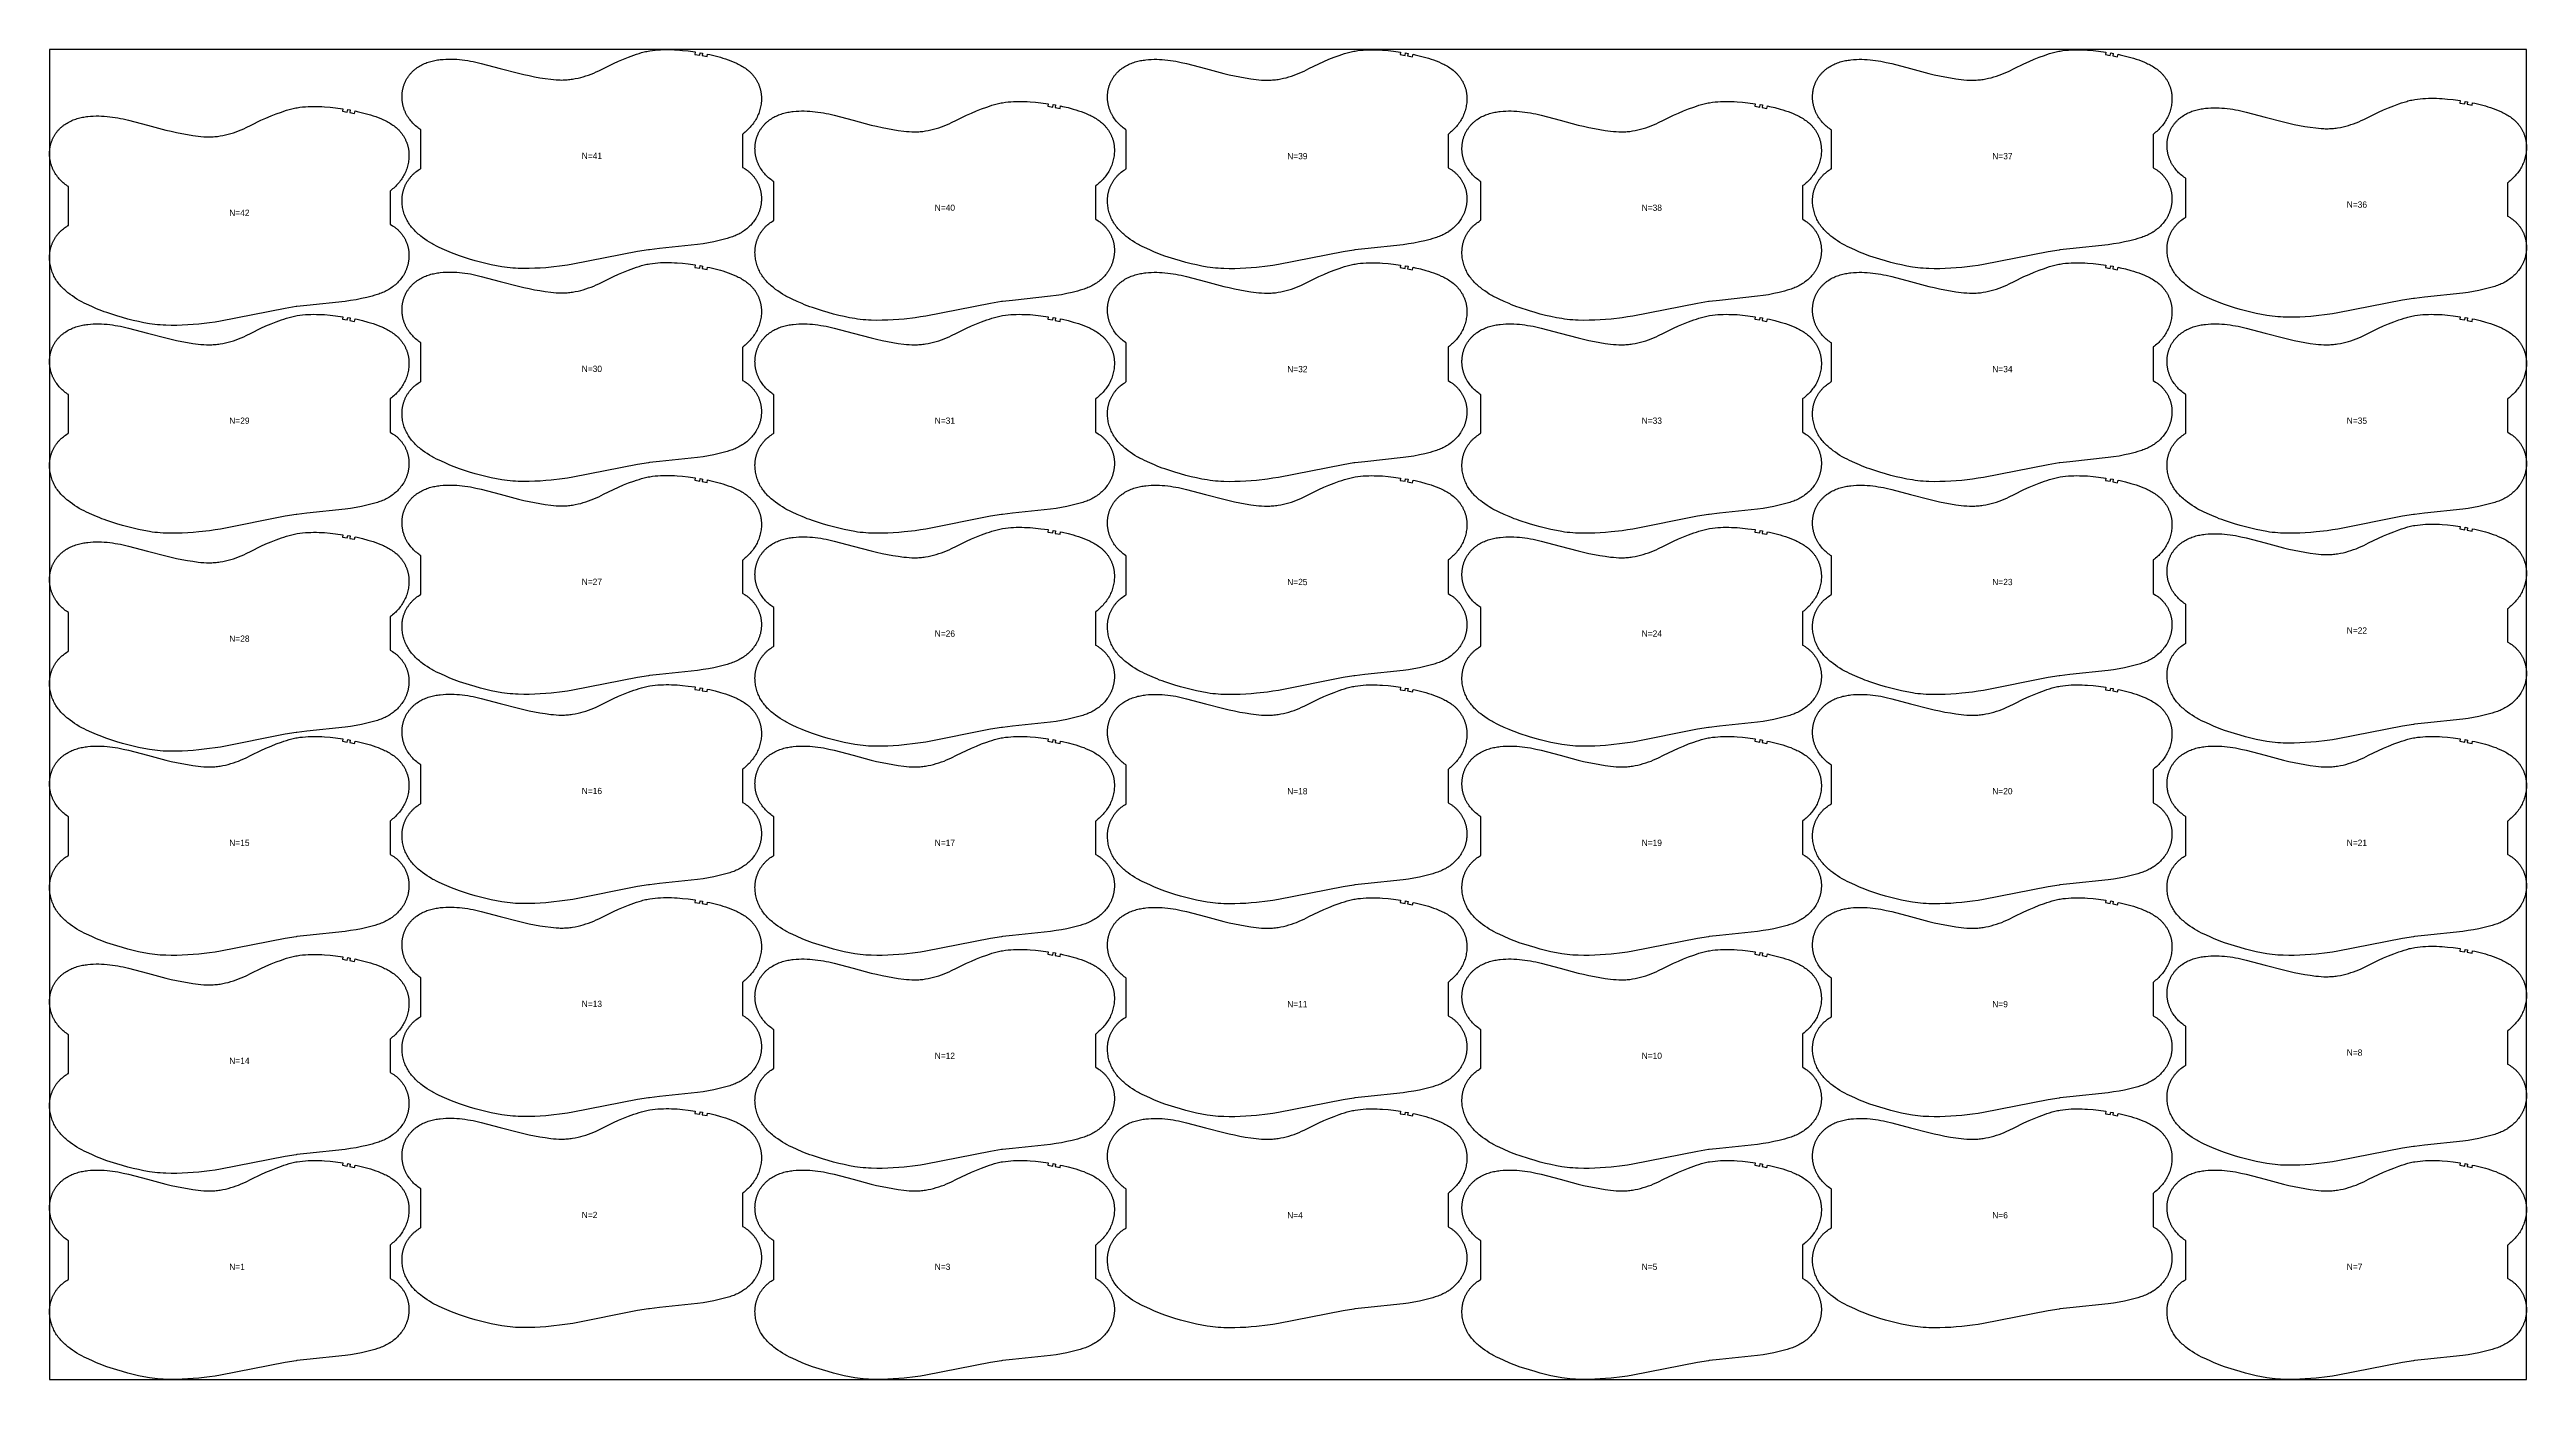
# Model space of a CAD drawing. Header units: inches. Extents: x 0 to 1973, y 0 to 1059.
import ezdxf

# ---------------------------------------------------------------- set-up
doc = ezdxf.new("R2010")
doc.units = ezdxf.units.IN

msp = doc.modelspace()

# ---------------------------------------------------------------- texts
at = {"layer": '1'}
for s, p in [('N=41', (424.3188, 971.6376)), ('N=39', (986.1188, 971.4636)), ('N=37', (1547.6188, 971.4636)), ('N=42', (143.6188, 926.3706)), ('N=40', (705.4188, 930.3706)), ('N=38', (1268.4188, 930.3706)), ('N=36', (1829.9188, 932.8706)), ('N=30', (424.3188, 802.0976)), ('N=32', (986.1188, 801.9236)), ('N=34', (1547.6188, 801.9236)), ('N=29', (143.6188, 760.8306)), ('N=31', (705.4188, 760.8306)), ('N=33', (1268.4188, 760.8306)), ('N=35', (1829.9188, 760.8306)), ('N=27', (424.3188, 632.5576)), ('N=25', (986.1188, 632.3836)), ('N=23', (1547.6188, 632.3836)), ('N=28', (143.6188, 587.2906)), ('N=26', (705.4188, 591.2906)), ('N=24', (1268.4188, 591.2906)), ('N=22', (1829.9188, 593.7906)), ('N=16', (424.3188, 466.0176)), ('N=18', (986.1188, 465.8436)), ('N=20', (1547.6188, 465.8436)), ('N=15', (143.6188, 424.7506)), ('N=17', (705.4188, 424.7506)), ('N=19', (1268.4188, 424.7506)), ('N=21', (1829.9188, 424.7506)), ('N=13', (424.3188, 296.4776)), ('N=11', (986.1188, 296.3036)), ('N=9', (1547.6188, 296.3036)), ('N=12', (705.4188, 255.2106)), ('N=10', (1268.4188, 255.2106)), ('N=8', (1829.9188, 257.7106)), ('N=14', (143.6188, 251.2106)), ('N=2', (424.3188, 128.4376)), ('N=4', (986.1188, 128.2636)), ('N=6', (1547.6188, 128.2636)), ('N=1', (143.6188, 87.1706)), ('N=3', (705.4188, 87.1706)), ('N=5', (1268.4188, 87.1706)), ('N=7', (1829.9188, 87.1706))]:
    msp.add_text(s, height=5, dxfattribs=at).set_placement(p)

# ---------------------------------------------------------------- linework, layer by layer
at = {"layer": '1'}
for points in [[(0.5, 0), (1973.0375, 0), (1973.0375, 1058.8082), (0.5, 1058.8082), (0.5, 0)], [(552.541, 964.9215), (554.4164, 963.7939), (555.324, 963.1826), (555.7695, 962.8652), (556.2093, 962.54), (556.6431, 962.207), (557.0708, 961.8661), (557.4921, 961.5175), (557.9069, 961.1612), (558.3148, 960.7972), (558.7159, 960.4254), (559.1098, 960.046), (559.4963, 959.659), (559.8754, 959.2647), (560.2469, 958.8631), (560.6105, 958.4544), (560.9661, 958.0387), (561.3136, 957.6163), (561.6528, 957.1872), (561.9835, 956.7516), (562.3056, 956.3096), (562.6189, 955.8613), (562.9232, 955.407), (563.2184, 954.9468), (563.5043, 954.4808), (563.7807, 954.0091), (564.0475, 953.5319), (564.3045, 953.0494), (564.5517, 952.5618), (564.789, 952.0693), (565.0164, 951.572), (565.2339, 951.0703), (565.4413, 950.5643), (565.6387, 950.0542), (565.826, 949.5403), (566.0032, 949.0228), (566.1702, 948.502), (566.327, 947.9779), (566.4735, 947.4509), (566.6097, 946.9211), (566.7356, 946.3888), (566.8511, 945.8541), (566.9562, 945.3174), (567.0508, 944.7788), (567.135, 944.2386), (567.2088, 943.6968), (567.2723, 943.1537), (567.3254, 942.6095), (567.3682, 942.0643), (567.4008, 941.5184), (567.4232, 940.9719), (567.4354, 940.4251), (567.4375, 939.8781), (567.4295, 939.3311), (567.4114, 938.7843), (567.3833, 938.2379), (567.3452, 937.6921), (567.2972, 937.147), (567.2392, 936.6029), (567.1714, 936.0599), (567.0937, 935.5182), (567.0062, 934.9781), (566.9089, 934.4397), (566.8018, 933.9031), (566.6849, 933.3687), (566.5584, 932.8365), (566.422, 932.3068), (566.276, 931.7798), (566.1204, 931.2556), (565.955, 930.7344), (565.7801, 930.2165), (565.5955, 929.7019), (565.4014, 929.191), (565.1977, 928.6838), (564.9845, 928.1807), (564.7618, 927.6816), (564.5298, 927.1869), (564.2885, 926.6965), (564.0383, 926.2106), (563.7792, 925.7292), (563.5115, 925.2525), (563.2353, 924.7806), (562.9507, 924.3135), (562.3572, 923.3943), (561.7325, 922.4957), (561.0777, 921.6185), (560.3944, 920.7635), (559.6837, 919.9314), (558.9467, 919.1229), (558.1842, 918.3386), (557.3973, 917.5789), (556.5867, 916.8445), (555.7534, 916.136), (554.8984, 915.454), (554.0224, 914.7989), (553.1266, 914.1714), (552.4375, 913.7194), (552.212, 913.5715), (551.2798, 912.9991), (550.331, 912.4542), (549.367, 911.9368), (548.3887, 911.4468), (547.3975, 910.9842), (546.3944, 910.5491), (545.3805, 910.1409), (544.3572, 909.7574), (543.3254, 909.3961), (542.2865, 909.0544), (540.1917, 908.4195), (538.0821, 907.8317), (533.843, 906.7441), (529.5787, 905.7696), (525.2871, 904.9162), (520.9712, 904.1959), (516.6358, 903.61), (486.174, 900.4083), (478.1903, 899.467), (477.4841, 899.3837), (468.8448, 897.9914), (417.328, 887.8494), (413.0073, 887.1605), (408.6741, 886.5506), (399.9835, 885.5259), (395.625, 885.1411), (391.2594, 884.8449), (386.8893, 884.6318), (382.5155, 884.503), (378.1396, 884.467), (373.7653, 884.5567), (371.5802, 884.6602), (369.3975, 884.8059), (367.2182, 884.9949), (365.0433, 885.2284), (362.8735, 885.5066), (360.7093, 885.8268), (356.3985, 886.5788), (352.1122, 887.4574), (347.8488, 888.4413), (343.6068, 889.5142), (339.3881, 890.674), (334.91, 892.0058), (326.8648, 894.6093), (324.8027, 895.3395), (322.7562, 896.1095), (320.7277, 896.9251), (318.7136, 897.777), (314.9115, 899.467), (310.713, 901.3331), (308.7375, 902.2721), (306.7889, 903.2628), (305.8275, 903.7828), (304.8753, 904.3196), (302.9983, 905.4416), (301.158, 906.6244), (299.3544, 907.8637), (297.5886, 909.1563), (296.2, 910.2429), (295.8655, 910.5047), (295.0218, 911.201), (294.191, 911.9127), (293.3739, 912.6403), (292.5711, 913.3843), (291.7837, 914.1451), (291.0135, 914.9234), (290.2625, 915.7197), (289.5328, 916.5347), (288.8264, 917.369), (288.1455, 918.2233), (287.492, 919.098), (286.8681, 919.994), (286.2754, 920.9113), (285.7144, 921.849), (285.1851, 922.8057), (284.6877, 923.78), (284.2222, 924.7706), (283.7887, 925.776), (283.3873, 926.7948), (283.018, 927.8258), (282.6811, 928.8675), (282.377, 929.9189), (282.1064, 930.9791), (281.8699, 932.0471), (281.668, 933.122), (281.5014, 934.2027), (281.3708, 935.2884), (281.2765, 936.378), (281.2194, 937.4705), (281.2, 938.5646), (281.2046, 939.1116), (281.2188, 939.6585), (281.2428, 940.205), (281.2765, 940.7509), (281.3201, 941.2961), (281.3737, 941.8402), (281.4372, 942.3832), (281.5108, 942.9249), (281.5946, 943.465), (281.6886, 944.0034), (281.7929, 944.5399), (281.9076, 945.0743), (282.0327, 945.6064), (282.1682, 946.136), (282.3139, 946.6629), (282.4698, 947.187), (282.6358, 947.708), (282.8119, 948.2258), (282.9978, 948.7401), (283.1935, 949.2509), (283.399, 949.7579), (283.6142, 950.2609), (283.8389, 950.7597), (284.0731, 951.2542), (284.3167, 951.7442), (284.5696, 952.2294), (284.8317, 952.7097), (285.1029, 953.185), (285.3831, 953.6549), (285.6723, 954.1194), (285.9702, 954.5784), (286.2767, 955.0316), (286.5917, 955.479), (286.9151, 955.9203), (287.2466, 956.3554), (287.5862, 956.7843), (287.9338, 957.2066), (288.2891, 957.6223), (288.6521, 958.0313), (289.0227, 958.4333), (289.4006, 958.8283), (289.7857, 959.216), (290.1779, 959.5964), (290.5771, 959.9693), (290.9831, 960.3345), (291.3957, 960.6923), (292.2394, 961.3859), (293.1062, 962.0516), (293.9939, 962.6905), (294.9004, 963.3041), (295.8236, 963.8936), (296.2, 964.1211), (296.2, 994.9264), (295.5109, 995.3784), (294.6151, 996.006), (293.7391, 996.661), (292.8841, 997.343), (292.0508, 998.0515), (291.2402, 998.7859), (290.4533, 999.5456), (289.6908, 1000.33), (288.9538, 1001.1385), (288.2431, 1001.9705), (287.5598, 1002.8255), (286.9051, 1003.7027), (286.2803, 1004.6013), (285.6868, 1005.5205), (285.4023, 1005.9876), (285.126, 1006.4595), (284.8583, 1006.9362), (284.5992, 1007.4176), (284.349, 1007.9035), (284.1078, 1008.3939), (283.8757, 1008.8887), (283.653, 1009.3877), (283.4398, 1009.8908), (283.2361, 1010.398), (283.042, 1010.9089), (282.8574, 1011.4235), (282.6825, 1011.9414), (282.5171, 1012.4626), (282.3615, 1012.9868), (282.2155, 1013.5138), (282.0791, 1014.0435), (281.9526, 1014.5757), (281.8357, 1015.1102), (281.7286, 1015.6467), (281.6313, 1016.1851), (281.5438, 1016.7253), (281.4661, 1017.2669), (281.3983, 1017.8099), (281.3403, 1018.354), (281.2923, 1018.8991), (281.2542, 1019.4449), (281.2261, 1019.9913), (281.208, 1020.5381), (281.2, 1021.0851), (281.2021, 1021.6321), (281.2143, 1022.179), (281.2367, 1022.7254), (281.2693, 1023.2713), (281.3121, 1023.8165), (281.3652, 1024.3607), (281.4287, 1024.9038), (281.5025, 1025.4456), (281.5867, 1025.9859), (281.6813, 1026.5245), (281.7864, 1027.0612), (281.9019, 1027.5958), (282.0278, 1028.1281), (282.164, 1028.6579), (282.3105, 1029.1849), (282.4673, 1029.709), (282.6343, 1030.2299), (282.8115, 1030.7474), (282.9988, 1031.2612), (283.1962, 1031.7713), (283.4036, 1032.2773), (283.6211, 1032.779), (283.8485, 1033.2763), (284.0858, 1033.7688), (284.333, 1034.2565), (284.59, 1034.739), (284.8568, 1035.2161), (285.1332, 1035.6878), (285.4191, 1036.1538), (285.7143, 1036.6141), (286.0186, 1037.0684), (286.3319, 1037.5166), (286.654, 1037.9586), (286.9847, 1038.3942), (287.3239, 1038.8233), (287.6714, 1039.2458), (288.027, 1039.6614), (288.3906, 1040.0701), (288.7621, 1040.4717), (289.1412, 1040.866), (289.5277, 1041.253), (289.9216, 1041.6324), (290.3227, 1042.0042), (290.7306, 1042.3682), (291.1454, 1042.7246), (291.5667, 1043.0732), (291.9944, 1043.414), (292.4282, 1043.747), (292.868, 1044.0722), (293.3135, 1044.3896), (294.2211, 1045.0009), (295.1493, 1045.5806), (296.0965, 1046.1285), (297.0612, 1046.6445), (298.0418, 1047.1286), (299.0371, 1047.5812), (300.0459, 1048.0029), (301.067, 1048.3942), (302.0992, 1048.7557), (303.1413, 1049.0879), (304.1921, 1049.3915), (305.2505, 1049.6669), (306.3153, 1049.915), (307.3859, 1050.1368), (308.4614, 1050.3337), (309.5413, 1050.5072), (310.6249, 1050.6585), (311.7116, 1050.7889), (313.8912, 1050.9928), (316.0755, 1051.1279), (318.2621, 1051.1973), (320.4495, 1051.2023), (322.6358, 1051.1442), (324.8197, 1051.0249), (327.0002, 1050.8488), (329.1763, 1050.6204), (331.3473, 1050.3447), (333.5123, 1050.0253), (335.6701, 1049.6624), (337.8197, 1049.255), (339.9598, 1048.8023), (344.212, 1047.7745), (359.2881, 1043.8082), (373.8342, 1039.9813), (378.0909, 1038.9682), (382.365, 1038.0304), (386.6559, 1037.1739), (390.9617, 1036.3964), (395.2812, 1035.7015), (399.6185, 1035.1244), (401.7952, 1034.8944), (403.9763, 1034.7166), (406.1607, 1034.603), (407.2536, 1034.574), (408.3468, 1034.5655), (409.44, 1034.5787), (410.533, 1034.6137), (411.6253, 1034.67), (412.7164, 1034.7473), (413.806, 1034.8453), (414.8937, 1034.9636), (415.9789, 1035.1019), (417.0614, 1035.2598), (419.2167, 1035.6328), (421.3582, 1036.0786), (423.4848, 1036.5927), (425.5954, 1037.1707), (427.6887, 1037.809), (429.7625, 1038.5076), (431.8141, 1039.2672), (433.841, 1040.0886), (435.8421, 1040.9701), (437.822, 1041.8995), (441.6791, 1043.8082), (449.588, 1047.722), (453.5764, 1049.5209), (457.613, 1051.2101), (461.6869, 1052.8048), (465.7954, 1054.3111), (467.8631, 1055.0295), (469.9427, 1055.7111), (472.0372, 1056.3404), (473.0911, 1056.6306), (474.1499, 1056.9018), (475.2139, 1057.1526), (476.2828, 1057.3831), (477.356, 1057.5938), (478.4331, 1057.7854), (480.5969, 1058.1129), (482.7702, 1058.3701), (484.9495, 1058.5618), (487.133, 1058.6942), (489.3193, 1058.7741), (491.507, 1058.8082), (493.695, 1058.8021), (495.8823, 1058.7566), (498.0683, 1058.6716), (500.2523, 1058.5467), (504.6124, 1058.1835), (508.9615, 1057.6989), (514.6751, 1056.9238), (514.38, 1054.9457), (518.2918, 1054.3235), (518.6254, 1056.2955), (520.5956, 1055.9511), (520.2402, 1053.9829), (524.1169, 1053.233), (524.5227, 1055.1914), (526.2201, 1054.8287), (530.4766, 1053.8173), (534.6995, 1052.6697), (536.7971, 1052.0451), (538.8822, 1051.3811), (540.9513, 1050.671), (543.0012, 1049.9082), (545.028, 1049.0864), (547.0275, 1048.2001), (548.0156, 1047.7311), (548.9951, 1047.244), (549.9655, 1046.7381), (550.9261, 1046.2129), (551.8762, 1045.6674), (552.8139, 1045.1006), (553.7371, 1044.5111), (554.6436, 1043.8975), (555.5313, 1043.2586), (556.3981, 1042.5929), (557.2418, 1041.8993), (557.6544, 1041.5416), (558.0604, 1041.1763), (558.4596, 1040.8034), (558.8518, 1040.4231), (559.2369, 1040.0353), (559.6148, 1039.6404), (559.9854, 1039.2383), (560.3484, 1038.8294), (560.7037, 1038.4136), (561.0513, 1037.9913), (561.3909, 1037.5625), (561.7224, 1037.1273), (562.0458, 1036.686), (562.3608, 1036.2386), (562.6673, 1035.7854), (562.9652, 1035.3265), (563.2544, 1034.8619), (563.5346, 1034.392), (563.8058, 1033.9167), (564.0679, 1033.4364), (564.3208, 1032.9512), (564.5644, 1032.4612), (564.7986, 1031.9667), (565.0233, 1031.4679), (565.2385, 1030.9649), (565.444, 1030.4579), (565.6397, 1029.9471), (565.8256, 1029.4328), (566.0017, 1028.915), (566.1677, 1028.394), (566.3236, 1027.8699), (566.4693, 1027.343), (566.6048, 1026.8134), (566.7299, 1026.2813), (566.8446, 1025.747), (566.9489, 1025.2105), (567.0429, 1024.6721), (567.1267, 1024.1319), (567.2003, 1023.5903), (567.2638, 1023.0473), (567.3174, 1022.5031), (567.361, 1021.958), (567.3947, 1021.412), (567.4187, 1020.8656), (567.4329, 1020.3187), (567.4375, 1019.7716), (567.4181, 1018.6776), (567.361, 1017.585), (567.2668, 1016.4954), (567.1361, 1015.4097), (566.9695, 1014.329), (566.7676, 1013.2541), (566.5311, 1012.1861), (566.2605, 1011.1259), (565.9564, 1010.0745), (565.6195, 1009.0328), (565.2502, 1008.0019), (564.8488, 1006.983), (564.4153, 1005.9776), (563.9498, 1004.9871), (563.4524, 1004.0127), (562.9231, 1003.056), (562.3621, 1002.1183), (561.7694, 1001.201), (561.1455, 1000.3051), (560.492, 999.4303), (559.8111, 998.5761), (559.1047, 997.7417), (558.375, 996.9267), (557.624, 996.1304), (556.8538, 995.3521), (556.0664, 994.5913), (555.2636, 993.8473), (554.4465, 993.1197), (553.6157, 992.408), (552.772, 991.7117), (552.4375, 991.4499), (552.4375, 964.9768), (552.541, 964.9215)], [(1114.341, 964.7475), (1116.2164, 963.6199), (1117.124, 963.0086), (1117.5695, 962.6912), (1118.0093, 962.366), (1118.4431, 962.033), (1118.8708, 961.6921), (1119.2921, 961.3435), (1119.7069, 960.9872), (1120.1148, 960.6232), (1120.5159, 960.2514), (1120.9098, 959.872), (1121.2963, 959.485), (1121.6754, 959.0907), (1122.0469, 958.6891), (1122.4105, 958.2804), (1122.7661, 957.8647), (1123.1136, 957.4423), (1123.4528, 957.0132), (1123.7835, 956.5776), (1124.1056, 956.1356), (1124.4189, 955.6873), (1124.7232, 955.233), (1125.0184, 954.7728), (1125.3043, 954.3068), (1125.5807, 953.8351), (1125.8475, 953.3579), (1126.1045, 952.8754), (1126.3517, 952.3878), (1126.589, 951.8953), (1126.8164, 951.398), (1127.0339, 950.8963), (1127.2413, 950.3903), (1127.4387, 949.8802), (1127.626, 949.3663), (1127.8032, 948.8488), (1127.9702, 948.328), (1128.127, 947.8039), (1128.2735, 947.2769), (1128.4097, 946.7471), (1128.5356, 946.2148), (1128.6511, 945.6801), (1128.7562, 945.1434), (1128.8508, 944.6048), (1128.935, 944.0646), (1129.0088, 943.5228), (1129.0723, 942.9797), (1129.1254, 942.4355), (1129.1682, 941.8903), (1129.2008, 941.3444), (1129.2232, 940.7979), (1129.2354, 940.2511), (1129.2375, 939.7041), (1129.2295, 939.1571), (1129.2114, 938.6103), (1129.1833, 938.0639), (1129.1452, 937.5181), (1129.0972, 936.973), (1129.0392, 936.4289), (1128.9714, 935.8859), (1128.8937, 935.3442), (1128.8062, 934.8041), (1128.7089, 934.2657), (1128.6018, 933.7291), (1128.4849, 933.1947), (1128.3584, 932.6625), (1128.222, 932.1328), (1128.076, 931.6058), (1127.9204, 931.0816), (1127.755, 930.5604), (1127.5801, 930.0425), (1127.3955, 929.5279), (1127.2014, 929.017), (1126.9977, 928.5098), (1126.7845, 928.0067), (1126.5618, 927.5076), (1126.3298, 927.0129), (1126.0885, 926.5225), (1125.8383, 926.0366), (1125.5792, 925.5552), (1125.3115, 925.0785), (1125.0353, 924.6066), (1124.7507, 924.1395), (1124.1572, 923.2203), (1123.5325, 922.3217), (1122.8777, 921.4445), (1122.1944, 920.5895), (1121.4837, 919.7574), (1120.7467, 918.9489), (1119.9842, 918.1646), (1119.1973, 917.4049), (1118.3867, 916.6705), (1117.5534, 915.962), (1116.6984, 915.28), (1115.8224, 914.6249), (1114.9266, 913.9974), (1114.2375, 913.5454), (1114.012, 913.3975), (1113.0798, 912.8251), (1112.131, 912.2802), (1111.167, 911.7628), (1110.1887, 911.2728), (1109.1975, 910.8102), (1108.1944, 910.3751), (1107.1805, 909.9669), (1106.1572, 909.5834), (1105.1254, 909.2221), (1104.0865, 908.8804), (1101.9917, 908.2455), (1099.8821, 907.6577), (1095.643, 906.5701), (1091.3787, 905.5956), (1087.0871, 904.7422), (1082.7712, 904.0219), (1078.4358, 903.436), (1047.974, 900.2343), (1039.9903, 899.293), (1039.2841, 899.2097), (1030.6448, 897.8174), (979.128, 887.6754), (974.8073, 886.9865), (970.4741, 886.3766), (961.7835, 885.3519), (957.425, 884.9671), (953.0594, 884.6709), (948.6893, 884.4578), (944.3155, 884.329), (939.9396, 884.293), (935.5653, 884.3827), (933.3802, 884.4862), (931.1975, 884.6319), (929.0182, 884.8209), (926.8433, 885.0544), (924.6735, 885.3326), (922.5093, 885.6528), (918.1985, 886.4048), (913.9122, 887.2834), (909.6488, 888.2673), (905.4068, 889.3402), (901.1881, 890.5), (896.71, 891.8318), (888.6648, 894.4353), (886.6027, 895.1655), (884.5562, 895.9355), (882.5277, 896.7511), (880.5136, 897.603), (876.7115, 899.293), (872.513, 901.1591), (870.5375, 902.0981), (868.5889, 903.0888), (867.6275, 903.6088), (866.6753, 904.1456), (864.7983, 905.2676), (862.958, 906.4504), (861.1544, 907.6897), (859.3886, 908.9823), (858, 910.0689), (857.6655, 910.3307), (856.8218, 911.027), (855.991, 911.7387), (855.1739, 912.4663), (854.3711, 913.2103), (853.5837, 913.9711), (852.8135, 914.7494), (852.0625, 915.5457), (851.3328, 916.3607), (850.6264, 917.195), (849.9455, 918.0493), (849.292, 918.924), (848.6681, 919.82), (848.0754, 920.7373), (847.5144, 921.675), (846.9851, 922.6317), (846.4877, 923.606), (846.0222, 924.5966), (845.5887, 925.602), (845.1873, 926.6208), (844.818, 927.6518), (844.4811, 928.6935), (844.177, 929.7449), (843.9064, 930.8051), (843.6699, 931.8731), (843.468, 932.948), (843.3014, 934.0287), (843.1708, 935.1144), (843.0765, 936.204), (843.0194, 937.2965), (843, 938.3906), (843.0046, 938.9376), (843.0188, 939.4845), (843.0428, 940.031), (843.0765, 940.5769), (843.1201, 941.1221), (843.1737, 941.6662), (843.2372, 942.2092), (843.3108, 942.7509), (843.3946, 943.291), (843.4886, 943.8294), (843.5929, 944.3659), (843.7076, 944.9003), (843.8327, 945.4324), (843.9682, 945.962), (844.1139, 946.4889), (844.2698, 947.013), (844.4358, 947.534), (844.6119, 948.0518), (844.7978, 948.5661), (844.9935, 949.0769), (845.199, 949.5839), (845.4142, 950.0869), (845.6389, 950.5857), (845.8731, 951.0802), (846.1167, 951.5702), (846.3696, 952.0554), (846.6317, 952.5357), (846.9029, 953.011), (847.1831, 953.4809), (847.4723, 953.9454), (847.7702, 954.4044), (848.0767, 954.8576), (848.3917, 955.305), (848.7151, 955.7463), (849.0466, 956.1814), (849.3862, 956.6103), (849.7338, 957.0326), (850.0891, 957.4483), (850.4521, 957.8573), (850.8227, 958.2593), (851.2006, 958.6543), (851.5857, 959.042), (851.9779, 959.4224), (852.3771, 959.7953), (852.7831, 960.1605), (853.1957, 960.5183), (854.0394, 961.2119), (854.9062, 961.8776), (855.7939, 962.5165), (856.7004, 963.1301), (857.6236, 963.7196), (858, 963.9471), (858, 994.7524), (857.3109, 995.2044), (856.4151, 995.832), (855.5391, 996.487), (854.6841, 997.169), (853.8508, 997.8775), (853.0402, 998.6119), (852.2533, 999.3716), (851.4908, 1000.156), (850.7538, 1000.9645), (850.0431, 1001.7965), (849.3598, 1002.6515), (848.7051, 1003.5287), (848.0803, 1004.4273), (847.4868, 1005.3465), (847.2023, 1005.8136), (846.926, 1006.2855), (846.6583, 1006.7622), (846.3992, 1007.2436), (846.149, 1007.7295), (845.9078, 1008.2199), (845.6757, 1008.7147), (845.453, 1009.2137), (845.2398, 1009.7168), (845.0361, 1010.224), (844.842, 1010.7349), (844.6574, 1011.2495), (844.4825, 1011.7674), (844.3171, 1012.2886), (844.1615, 1012.8128), (844.0155, 1013.3398), (843.8791, 1013.8695), (843.7526, 1014.4017), (843.6357, 1014.9362), (843.5286, 1015.4727), (843.4313, 1016.0111), (843.3438, 1016.5513), (843.2661, 1017.0929), (843.1983, 1017.6359), (843.1403, 1018.18), (843.0923, 1018.7251), (843.0542, 1019.2709), (843.0261, 1019.8173), (843.008, 1020.3641), (843, 1020.9111), (843.0021, 1021.4581), (843.0143, 1022.005), (843.0367, 1022.5514), (843.0693, 1023.0973), (843.1121, 1023.6425), (843.1652, 1024.1867), (843.2287, 1024.7298), (843.3025, 1025.2716), (843.3867, 1025.8119), (843.4813, 1026.3505), (843.5864, 1026.8872), (843.7019, 1027.4218), (843.8278, 1027.9541), (843.964, 1028.4839), (844.1105, 1029.0109), (844.2673, 1029.535), (844.4343, 1030.0559), (844.6115, 1030.5734), (844.7988, 1031.0872), (844.9962, 1031.5973), (845.2036, 1032.1033), (845.4211, 1032.605), (845.6485, 1033.1023), (845.8858, 1033.5948), (846.133, 1034.0825), (846.39, 1034.565), (846.6568, 1035.0421), (846.9332, 1035.5138), (847.2191, 1035.9798), (847.5143, 1036.4401), (847.8186, 1036.8944), (848.1319, 1037.3426), (848.454, 1037.7846), (848.7847, 1038.2202), (849.1239, 1038.6493), (849.4714, 1039.0718), (849.827, 1039.4874), (850.1906, 1039.8961), (850.5621, 1040.2977), (850.9412, 1040.692), (851.3277, 1041.079), (851.7216, 1041.4584), (852.1227, 1041.8302), (852.5306, 1042.1942), (852.9454, 1042.5506), (853.3667, 1042.8992), (853.7944, 1043.24), (854.2282, 1043.573), (854.668, 1043.8982), (855.1135, 1044.2156), (856.0211, 1044.8269), (856.9493, 1045.4066), (857.8965, 1045.9545), (858.8612, 1046.4705), (859.8418, 1046.9546), (860.8371, 1047.4072), (861.8459, 1047.8289), (862.867, 1048.2202), (863.8992, 1048.5817), (864.9413, 1048.9139), (865.9921, 1049.2175), (867.0505, 1049.4929), (868.1153, 1049.741), (869.1859, 1049.9628), (870.2614, 1050.1597), (871.3413, 1050.3332), (872.4249, 1050.4845), (873.5116, 1050.6149), (875.6912, 1050.8188), (877.8755, 1050.9539), (880.0621, 1051.0233), (882.2495, 1051.0283), (884.4358, 1050.9702), (886.6197, 1050.8509), (888.8002, 1050.6748), (890.9763, 1050.4464), (893.1473, 1050.1707), (895.3123, 1049.8513), (897.4701, 1049.4884), (899.6197, 1049.081), (901.7598, 1048.6283), (906.012, 1047.6005), (921.0881, 1043.6342), (935.6342, 1039.8073), (939.8909, 1038.7942), (944.165, 1037.8564), (948.4559, 1036.9999), (952.7617, 1036.2224), (957.0812, 1035.5275), (961.4185, 1034.9504), (963.5952, 1034.7204), (965.7763, 1034.5426), (967.9607, 1034.429), (969.0536, 1034.4), (970.1468, 1034.3915), (971.24, 1034.4047), (972.333, 1034.4397), (973.4253, 1034.496), (974.5164, 1034.5733), (975.606, 1034.6713), (976.6937, 1034.7896), (977.7789, 1034.9279), (978.8614, 1035.0858), (981.0167, 1035.4588), (983.1582, 1035.9046), (985.2848, 1036.4187), (987.3954, 1036.9967), (989.4887, 1037.635), (991.5625, 1038.3336), (993.6141, 1039.0932), (995.641, 1039.9146), (997.6421, 1040.7961), (999.622, 1041.7255), (1003.4791, 1043.6342), (1011.388, 1047.548), (1015.3764, 1049.3469), (1019.413, 1051.0361), (1023.4869, 1052.6308), (1027.5954, 1054.1371), (1029.6631, 1054.8555), (1031.7427, 1055.5371), (1033.8372, 1056.1664), (1034.8911, 1056.4566), (1035.9499, 1056.7278), (1037.0139, 1056.9786), (1038.0828, 1057.2091), (1039.156, 1057.4198), (1040.2331, 1057.6114), (1042.3969, 1057.9389), (1044.5702, 1058.1961), (1046.7495, 1058.3878), (1048.933, 1058.5202), (1051.1193, 1058.6001), (1053.307, 1058.6342), (1055.495, 1058.6281), (1057.6823, 1058.5826), (1059.8683, 1058.4976), (1062.0523, 1058.3727), (1066.4124, 1058.0095), (1070.7615, 1057.5249), (1076.4751, 1056.7498), (1076.18, 1054.7717), (1080.0918, 1054.1495), (1080.4254, 1056.1215), (1082.3956, 1055.7771), (1082.0402, 1053.8089), (1085.9169, 1053.059), (1086.3227, 1055.0174), (1088.0201, 1054.6547), (1092.2766, 1053.6433), (1096.4995, 1052.4957), (1098.5971, 1051.8711), (1100.6822, 1051.2071), (1102.7513, 1050.497), (1104.8012, 1049.7342), (1106.828, 1048.9124), (1108.8275, 1048.0261), (1109.8156, 1047.5571), (1110.7951, 1047.07), (1111.7655, 1046.5641), (1112.7261, 1046.0389), (1113.6762, 1045.4934), (1114.6139, 1044.9266), (1115.5371, 1044.3371), (1116.4436, 1043.7235), (1117.3313, 1043.0846), (1118.1981, 1042.4189), (1119.0418, 1041.7253), (1119.4544, 1041.3676), (1119.8604, 1041.0023), (1120.2596, 1040.6294), (1120.6518, 1040.2491), (1121.0369, 1039.8613), (1121.4148, 1039.4664), (1121.7854, 1039.0643), (1122.1484, 1038.6554), (1122.5037, 1038.2396), (1122.8513, 1037.8173), (1123.1909, 1037.3885), (1123.5224, 1036.9533), (1123.8458, 1036.512), (1124.1608, 1036.0646), (1124.4673, 1035.6114), (1124.7652, 1035.1525), (1125.0544, 1034.6879), (1125.3346, 1034.218), (1125.6058, 1033.7427), (1125.8679, 1033.2624), (1126.1208, 1032.7772), (1126.3644, 1032.2872), (1126.5986, 1031.7927), (1126.8233, 1031.2939), (1127.0385, 1030.7909), (1127.244, 1030.2839), (1127.4397, 1029.7731), (1127.6256, 1029.2588), (1127.8017, 1028.741), (1127.9677, 1028.22), (1128.1236, 1027.6959), (1128.2693, 1027.169), (1128.4048, 1026.6394), (1128.5299, 1026.1073), (1128.6446, 1025.573), (1128.7489, 1025.0365), (1128.8429, 1024.4981), (1128.9267, 1023.9579), (1129.0003, 1023.4163), (1129.0638, 1022.8733), (1129.1174, 1022.3291), (1129.161, 1021.784), (1129.1947, 1021.238), (1129.2187, 1020.6916), (1129.2329, 1020.1447), (1129.2375, 1019.5976), (1129.2181, 1018.5036), (1129.161, 1017.411), (1129.0668, 1016.3214), (1128.9361, 1015.2357), (1128.7695, 1014.155), (1128.5676, 1013.0801), (1128.3311, 1012.0121), (1128.0605, 1010.9519), (1127.7564, 1009.9005), (1127.4195, 1008.8588), (1127.0502, 1007.8279), (1126.6488, 1006.809), (1126.2153, 1005.8036), (1125.7498, 1004.8131), (1125.2524, 1003.8387), (1124.7231, 1002.882), (1124.1621, 1001.9443), (1123.5694, 1001.027), (1122.9455, 1000.1311), (1122.292, 999.2563), (1121.6111, 998.4021), (1120.9047, 997.5677), (1120.175, 996.7527), (1119.424, 995.9564), (1118.6538, 995.1781), (1117.8664, 994.4173), (1117.0636, 993.6733), (1116.2465, 992.9457), (1115.4157, 992.234), (1114.572, 991.5377), (1114.2375, 991.2759), (1114.2375, 964.8028), (1114.341, 964.7475)], [(1675.841, 964.7475), (1677.7164, 963.6199), (1678.624, 963.0086), (1679.0695, 962.6912), (1679.5093, 962.366), (1679.9431, 962.033), (1680.3708, 961.6921), (1680.7921, 961.3435), (1681.2069, 960.9872), (1681.6148, 960.6232), (1682.0159, 960.2514), (1682.4098, 959.872), (1682.7963, 959.485), (1683.1754, 959.0907), (1683.5469, 958.6891), (1683.9105, 958.2804), (1684.2661, 957.8647), (1684.6136, 957.4423), (1684.9528, 957.0132), (1685.2835, 956.5776), (1685.6056, 956.1356), (1685.9189, 955.6873), (1686.2232, 955.233), (1686.5184, 954.7728), (1686.8043, 954.3068), (1687.0807, 953.8351), (1687.3475, 953.3579), (1687.6045, 952.8754), (1687.8517, 952.3878), (1688.089, 951.8953), (1688.3164, 951.398), (1688.5339, 950.8963), (1688.7413, 950.3903), (1688.9387, 949.8802), (1689.126, 949.3663), (1689.3032, 948.8488), (1689.4702, 948.328), (1689.627, 947.8039), (1689.7735, 947.2769), (1689.9097, 946.7471), (1690.0356, 946.2148), (1690.1511, 945.6801), (1690.2562, 945.1434), (1690.3508, 944.6048), (1690.435, 944.0646), (1690.5088, 943.5228), (1690.5723, 942.9797), (1690.6254, 942.4355), (1690.6682, 941.8903), (1690.7008, 941.3444), (1690.7232, 940.7979), (1690.7354, 940.2511), (1690.7375, 939.7041), (1690.7295, 939.1571), (1690.7114, 938.6103), (1690.6833, 938.0639), (1690.6452, 937.5181), (1690.5972, 936.973), (1690.5392, 936.4289), (1690.4714, 935.8859), (1690.3937, 935.3442), (1690.3062, 934.8041), (1690.2089, 934.2657), (1690.1018, 933.7291), (1689.9849, 933.1947), (1689.8584, 932.6625), (1689.722, 932.1328), (1689.576, 931.6058), (1689.4204, 931.0816), (1689.255, 930.5604), (1689.0801, 930.0425), (1688.8955, 929.5279), (1688.7014, 929.017), (1688.4977, 928.5098), (1688.2845, 928.0067), (1688.0618, 927.5076), (1687.8298, 927.0129), (1687.5885, 926.5225), (1687.3383, 926.0366), (1687.0792, 925.5552), (1686.8115, 925.0785), (1686.5353, 924.6066), (1686.2507, 924.1395), (1685.6572, 923.2203), (1685.0325, 922.3217), (1684.3777, 921.4445), (1683.6944, 920.5895), (1682.9837, 919.7574), (1682.2467, 918.9489), (1681.4842, 918.1646), (1680.6973, 917.4049), (1679.8867, 916.6705), (1679.0534, 915.962), (1678.1984, 915.28), (1677.3224, 914.6249), (1676.4266, 913.9974), (1675.7375, 913.5454), (1675.512, 913.3975), (1674.5798, 912.8251), (1673.631, 912.2802), (1672.667, 911.7628), (1671.6887, 911.2728), (1670.6975, 910.8102), (1669.6944, 910.3751), (1668.6805, 909.9669), (1667.6572, 909.5834), (1666.6254, 909.2221), (1665.5865, 908.8804), (1663.4917, 908.2455), (1661.3821, 907.6577), (1657.143, 906.5701), (1652.8787, 905.5956), (1648.5871, 904.7422), (1644.2712, 904.0219), (1639.9358, 903.436), (1609.474, 900.2343), (1601.4903, 899.293), (1600.7841, 899.2097), (1592.1448, 897.8174), (1540.628, 887.6754), (1536.3073, 886.9865), (1531.9741, 886.3766), (1523.2835, 885.3519), (1518.925, 884.9671), (1514.5594, 884.6709), (1510.1893, 884.4578), (1505.8155, 884.329), (1501.4396, 884.293), (1497.0653, 884.3827), (1494.8802, 884.4862), (1492.6975, 884.6319), (1490.5182, 884.8209), (1488.3433, 885.0544), (1486.1735, 885.3326), (1484.0093, 885.6528), (1479.6985, 886.4048), (1475.4122, 887.2834), (1471.1488, 888.2673), (1466.9068, 889.3402), (1462.6881, 890.5), (1458.21, 891.8318), (1450.1648, 894.4353), (1448.1027, 895.1655), (1446.0562, 895.9355), (1444.0277, 896.7511), (1442.0136, 897.603), (1438.2115, 899.293), (1434.013, 901.1591), (1432.0375, 902.0981), (1430.0889, 903.0888), (1429.1275, 903.6088), (1428.1753, 904.1456), (1426.2983, 905.2676), (1424.458, 906.4504), (1422.6544, 907.6897), (1420.8886, 908.9823), (1419.5, 910.0689), (1419.1655, 910.3307), (1418.3218, 911.027), (1417.491, 911.7387), (1416.6739, 912.4663), (1415.8711, 913.2103), (1415.0837, 913.9711), (1414.3135, 914.7494), (1413.5625, 915.5457), (1412.8328, 916.3607), (1412.1264, 917.195), (1411.4455, 918.0493), (1410.792, 918.924), (1410.1681, 919.82), (1409.5754, 920.7373), (1409.0144, 921.675), (1408.4851, 922.6317), (1407.9877, 923.606), (1407.5222, 924.5966), (1407.0887, 925.602), (1406.6873, 926.6208), (1406.318, 927.6518), (1405.9811, 928.6935), (1405.677, 929.7449), (1405.4064, 930.8051), (1405.1699, 931.8731), (1404.968, 932.948), (1404.8014, 934.0287), (1404.6708, 935.1144), (1404.5765, 936.204), (1404.5194, 937.2965), (1404.5, 938.3906), (1404.5046, 938.9376), (1404.5188, 939.4845), (1404.5428, 940.031), (1404.5765, 940.5769), (1404.6201, 941.1221), (1404.6737, 941.6662), (1404.7372, 942.2092), (1404.8108, 942.7509), (1404.8946, 943.291), (1404.9886, 943.8294), (1405.0929, 944.3659), (1405.2076, 944.9003), (1405.3327, 945.4324), (1405.4682, 945.962), (1405.6139, 946.4889), (1405.7698, 947.013), (1405.9358, 947.534), (1406.1119, 948.0518), (1406.2978, 948.5661), (1406.4935, 949.0769), (1406.699, 949.5839), (1406.9142, 950.0869), (1407.1389, 950.5857), (1407.3731, 951.0802), (1407.6167, 951.5702), (1407.8696, 952.0554), (1408.1317, 952.5357), (1408.4029, 953.011), (1408.6831, 953.4809), (1408.9723, 953.9454), (1409.2702, 954.4044), (1409.5767, 954.8576), (1409.8917, 955.305), (1410.2151, 955.7463), (1410.5466, 956.1814), (1410.8862, 956.6103), (1411.2338, 957.0326), (1411.5891, 957.4483), (1411.9521, 957.8573), (1412.3227, 958.2593), (1412.7006, 958.6543), (1413.0857, 959.042), (1413.4779, 959.4224), (1413.8771, 959.7953), (1414.2831, 960.1605), (1414.6957, 960.5183), (1415.5394, 961.2119), (1416.4062, 961.8776), (1417.2939, 962.5165), (1418.2004, 963.1301), (1419.1236, 963.7196), (1419.5, 963.9471), (1419.5, 994.7524), (1418.8109, 995.2044), (1417.9151, 995.832), (1417.0391, 996.487), (1416.1841, 997.169), (1415.3508, 997.8775), (1414.5402, 998.6119), (1413.7533, 999.3716), (1412.9908, 1000.156), (1412.2538, 1000.9645), (1411.5431, 1001.7965), (1410.8598, 1002.6515), (1410.2051, 1003.5287), (1409.5803, 1004.4273), (1408.9868, 1005.3465), (1408.7023, 1005.8136), (1408.426, 1006.2855), (1408.1583, 1006.7622), (1407.8992, 1007.2436), (1407.649, 1007.7295), (1407.4078, 1008.2199), (1407.1757, 1008.7147), (1406.953, 1009.2137), (1406.7398, 1009.7168), (1406.5361, 1010.224), (1406.342, 1010.7349), (1406.1574, 1011.2495), (1405.9825, 1011.7674), (1405.8171, 1012.2886), (1405.6615, 1012.8128), (1405.5155, 1013.3398), (1405.3791, 1013.8695), (1405.2526, 1014.4017), (1405.1357, 1014.9362), (1405.0286, 1015.4727), (1404.9313, 1016.0111), (1404.8438, 1016.5513), (1404.7661, 1017.0929), (1404.6983, 1017.6359), (1404.6403, 1018.18), (1404.5923, 1018.7251), (1404.5542, 1019.2709), (1404.5261, 1019.8173), (1404.508, 1020.3641), (1404.5, 1020.9111), (1404.5021, 1021.4581), (1404.5143, 1022.005), (1404.5367, 1022.5514), (1404.5693, 1023.0973), (1404.6121, 1023.6425), (1404.6652, 1024.1867), (1404.7287, 1024.7298), (1404.8025, 1025.2716), (1404.8867, 1025.8119), (1404.9813, 1026.3505), (1405.0864, 1026.8872), (1405.2019, 1027.4218), (1405.3278, 1027.9541), (1405.464, 1028.4839), (1405.6105, 1029.0109), (1405.7673, 1029.535), (1405.9343, 1030.0559), (1406.1115, 1030.5734), (1406.2988, 1031.0872), (1406.4962, 1031.5973), (1406.7036, 1032.1033), (1406.9211, 1032.605), (1407.1485, 1033.1023), (1407.3858, 1033.5948), (1407.633, 1034.0825), (1407.89, 1034.565), (1408.1568, 1035.0421), (1408.4332, 1035.5138), (1408.7191, 1035.9798), (1409.0143, 1036.4401), (1409.3186, 1036.8944), (1409.6319, 1037.3426), (1409.954, 1037.7846), (1410.2847, 1038.2202), (1410.6239, 1038.6493), (1410.9714, 1039.0718), (1411.327, 1039.4874), (1411.6906, 1039.8961), (1412.0621, 1040.2977), (1412.4412, 1040.692), (1412.8277, 1041.079), (1413.2216, 1041.4584), (1413.6227, 1041.8302), (1414.0306, 1042.1942), (1414.4454, 1042.5506), (1414.8667, 1042.8992), (1415.2944, 1043.24), (1415.7282, 1043.573), (1416.168, 1043.8982), (1416.6135, 1044.2156), (1417.5211, 1044.8269), (1418.4493, 1045.4066), (1419.3965, 1045.9545), (1420.3612, 1046.4705), (1421.3418, 1046.9546), (1422.3371, 1047.4072), (1423.3459, 1047.8289), (1424.367, 1048.2202), (1425.3992, 1048.5817), (1426.4413, 1048.9139), (1427.4921, 1049.2175), (1428.5505, 1049.4929), (1429.6153, 1049.741), (1430.6859, 1049.9628), (1431.7614, 1050.1597), (1432.8413, 1050.3332), (1433.9249, 1050.4845), (1435.0116, 1050.6149), (1437.1912, 1050.8188), (1439.3755, 1050.9539), (1441.5621, 1051.0233), (1443.7495, 1051.0283), (1445.9358, 1050.9702), (1448.1197, 1050.8509), (1450.3002, 1050.6748), (1452.4763, 1050.4464), (1454.6473, 1050.1707), (1456.8123, 1049.8513), (1458.9701, 1049.4884), (1461.1197, 1049.081), (1463.2598, 1048.6283), (1467.512, 1047.6005), (1482.5881, 1043.6342), (1497.1342, 1039.8073), (1501.3909, 1038.7942), (1505.665, 1037.8564), (1509.9559, 1036.9999), (1514.2617, 1036.2224), (1518.5812, 1035.5275), (1522.9185, 1034.9504), (1525.0952, 1034.7204), (1527.2763, 1034.5426), (1529.4607, 1034.429), (1530.5536, 1034.4), (1531.6468, 1034.3915), (1532.74, 1034.4047), (1533.833, 1034.4397), (1534.9253, 1034.496), (1536.0164, 1034.5733), (1537.106, 1034.6713), (1538.1937, 1034.7896), (1539.2789, 1034.9279), (1540.3614, 1035.0858), (1542.5167, 1035.4588), (1544.6582, 1035.9046), (1546.7848, 1036.4187), (1548.8954, 1036.9967), (1550.9887, 1037.635), (1553.0625, 1038.3336), (1555.1141, 1039.0932), (1557.141, 1039.9146), (1559.1421, 1040.7961), (1561.122, 1041.7255), (1564.9791, 1043.6342), (1572.888, 1047.548), (1576.8764, 1049.3469), (1580.913, 1051.0361), (1584.9869, 1052.6308), (1589.0954, 1054.1371), (1591.1631, 1054.8555), (1593.2427, 1055.5371), (1595.3372, 1056.1664), (1596.3911, 1056.4566), (1597.4499, 1056.7278), (1598.5139, 1056.9786), (1599.5828, 1057.2091), (1600.656, 1057.4198), (1601.7331, 1057.6114), (1603.8969, 1057.9389), (1606.0702, 1058.1961), (1608.2495, 1058.3878), (1610.433, 1058.5202), (1612.6193, 1058.6001), (1614.807, 1058.6342), (1616.995, 1058.6281), (1619.1823, 1058.5826), (1621.3683, 1058.4976), (1623.5523, 1058.3727), (1627.9124, 1058.0095), (1632.2615, 1057.5249), (1637.9751, 1056.7498), (1637.68, 1054.7717), (1641.5918, 1054.1495), (1641.9254, 1056.1215), (1643.8956, 1055.7771), (1643.5402, 1053.8089), (1647.4169, 1053.059), (1647.8227, 1055.0174), (1649.5201, 1054.6547), (1653.7766, 1053.6433), (1657.9995, 1052.4957), (1660.0971, 1051.8711), (1662.1822, 1051.2071), (1664.2513, 1050.497), (1666.3012, 1049.7342), (1668.328, 1048.9124), (1670.3275, 1048.0261), (1671.3156, 1047.5571), (1672.2951, 1047.07), (1673.2655, 1046.5641), (1674.2261, 1046.0389), (1675.1762, 1045.4934), (1676.1139, 1044.9266), (1677.0371, 1044.3371), (1677.9436, 1043.7235), (1678.8313, 1043.0846), (1679.6981, 1042.4189), (1680.5418, 1041.7253), (1680.9544, 1041.3676), (1681.3604, 1041.0023), (1681.7596, 1040.6294), (1682.1518, 1040.2491), (1682.5369, 1039.8613), (1682.9148, 1039.4664), (1683.2854, 1039.0643), (1683.6484, 1038.6554), (1684.0037, 1038.2396), (1684.3513, 1037.8173), (1684.6909, 1037.3885), (1685.0224, 1036.9533), (1685.3458, 1036.512), (1685.6608, 1036.0646), (1685.9673, 1035.6114), (1686.2652, 1035.1525), (1686.5544, 1034.6879), (1686.8346, 1034.218), (1687.1058, 1033.7427), (1687.3679, 1033.2624), (1687.6208, 1032.7772), (1687.8644, 1032.2872), (1688.0986, 1031.7927), (1688.3233, 1031.2939), (1688.5385, 1030.7909), (1688.744, 1030.2839), (1688.9397, 1029.7731), (1689.1256, 1029.2588), (1689.3017, 1028.741), (1689.4677, 1028.22), (1689.6236, 1027.6959), (1689.7693, 1027.169), (1689.9048, 1026.6394), (1690.0299, 1026.1073), (1690.1446, 1025.573), (1690.2489, 1025.0365), (1690.3429, 1024.4981), (1690.4267, 1023.9579), (1690.5003, 1023.4163), (1690.5638, 1022.8733), (1690.6174, 1022.3291), (1690.661, 1021.784), (1690.6947, 1021.238), (1690.7187, 1020.6916), (1690.7329, 1020.1447), (1690.7375, 1019.5976), (1690.7181, 1018.5036), (1690.661, 1017.411), (1690.5668, 1016.3214), (1690.4361, 1015.2357), (1690.2695, 1014.155), (1690.0676, 1013.0801), (1689.8311, 1012.0121), (1689.5605, 1010.9519), (1689.2564, 1009.9005), (1688.9195, 1008.8588), (1688.5502, 1007.8279), (1688.1488, 1006.809), (1687.7153, 1005.8036), (1687.2498, 1004.8131), (1686.7524, 1003.8387), (1686.2231, 1002.882), (1685.6621, 1001.9443), (1685.0694, 1001.027), (1684.4455, 1000.1311), (1683.792, 999.2563), (1683.1111, 998.4021), (1682.4047, 997.5677), (1681.675, 996.7527), (1680.924, 995.9564), (1680.1538, 995.1781), (1679.3664, 994.4173), (1678.5636, 993.6733), (1677.7465, 992.9457), (1676.9157, 992.234), (1676.072, 991.5377), (1675.7375, 991.2759), (1675.7375, 964.8028), (1675.841, 964.7475)], [(271.841, 919.6545), (273.7164, 918.5269), (274.624, 917.9156), (275.0695, 917.5982), (275.5093, 917.273), (275.9431, 916.94), (276.3708, 916.5991), (276.7921, 916.2505), (277.2069, 915.8942), (277.6148, 915.5302), (278.0159, 915.1584), (278.4098, 914.779), (278.7963, 914.392), (279.1754, 913.9977), (279.5469, 913.5961), (279.9105, 913.1874), (280.2661, 912.7717), (280.6136, 912.3493), (280.9528, 911.9202), (281.2835, 911.4846), (281.6056, 911.0426), (281.9189, 910.5943), (282.2232, 910.14), (282.5184, 909.6798), (282.8043, 909.2138), (283.0807, 908.7421), (283.3475, 908.2649), (283.6045, 907.7824), (283.8517, 907.2948), (284.089, 906.8023), (284.3164, 906.305), (284.5339, 905.8033), (284.7413, 905.2973), (284.9387, 904.7872), (285.126, 904.2733), (285.3032, 903.7558), (285.4702, 903.235), (285.627, 902.7109), (285.7735, 902.1839), (285.9097, 901.6541), (286.0356, 901.1218), (286.1511, 900.5871), (286.2562, 900.0504), (286.3508, 899.5118), (286.435, 898.9716), (286.5088, 898.4298), (286.5723, 897.8867), (286.6254, 897.3425), (286.6682, 896.7973), (286.7008, 896.2514), (286.7232, 895.7049), (286.7354, 895.1581), (286.7375, 894.6111), (286.7295, 894.0641), (286.7114, 893.5173), (286.6833, 892.9709), (286.6452, 892.4251), (286.5972, 891.88), (286.5392, 891.3359), (286.4714, 890.7929), (286.3937, 890.2512), (286.3062, 889.7111), (286.2089, 889.1727), (286.1018, 888.6361), (285.9849, 888.1017), (285.8584, 887.5695), (285.722, 887.0398), (285.576, 886.5128), (285.4204, 885.9886), (285.255, 885.4674), (285.0801, 884.9495), (284.8955, 884.4349), (284.7014, 883.924), (284.4977, 883.4168), (284.2845, 882.9137), (284.0618, 882.4146), (283.8298, 881.9199), (283.5885, 881.4295), (283.3383, 880.9436), (283.0792, 880.4622), (282.8115, 879.9855), (282.5353, 879.5136), (282.2507, 879.0465), (281.6572, 878.1273), (281.0325, 877.2287), (280.3777, 876.3515), (279.6944, 875.4965), (278.9837, 874.6644), (278.2467, 873.8559), (277.4842, 873.0716), (276.6973, 872.3119), (275.8867, 871.5775), (275.0534, 870.869), (274.1984, 870.187), (273.3224, 869.5319), (272.4266, 868.9044), (271.7375, 868.4524), (271.512, 868.3045), (270.5798, 867.7321), (269.631, 867.1872), (268.667, 866.6698), (267.6887, 866.1798), (266.6975, 865.7172), (265.6944, 865.2821), (264.6805, 864.8739), (263.6572, 864.4904), (262.6254, 864.1291), (261.5865, 863.7874), (259.4917, 863.1525), (257.3821, 862.5647), (253.143, 861.4771), (248.8787, 860.5026), (244.5871, 859.6492), (240.2712, 858.9289), (235.9358, 858.343), (205.474, 855.1413), (197.4903, 854.2), (196.7841, 854.1167), (188.1448, 852.7244), (136.628, 842.5824), (132.3073, 841.8935), (127.9741, 841.2836), (119.2835, 840.2589), (114.925, 839.8741), (110.5594, 839.5779), (106.1893, 839.3648), (101.8155, 839.236), (97.4396, 839.2), (93.0653, 839.2897), (90.8802, 839.3932), (88.6975, 839.5389), (86.5182, 839.7279), (84.3433, 839.9614), (82.1735, 840.2396), (80.0093, 840.5598), (75.6985, 841.3118), (71.4122, 842.1904), (67.1488, 843.1743), (62.9068, 844.2472), (58.6881, 845.407), (54.21, 846.7388), (46.1648, 849.3423), (44.1027, 850.0725), (42.0562, 850.8425), (40.0277, 851.6581), (38.0136, 852.51), (34.2115, 854.2), (30.013, 856.0661), (28.0375, 857.0051), (26.0889, 857.9958), (25.1275, 858.5158), (24.1753, 859.0526), (22.2983, 860.1746), (20.458, 861.3574), (18.6544, 862.5967), (16.8886, 863.8893), (15.5, 864.9759), (15.1655, 865.2377), (14.3218, 865.934), (13.491, 866.6457), (12.6739, 867.3733), (11.8711, 868.1173), (11.0837, 868.8781), (10.3135, 869.6564), (9.5625, 870.4527), (8.8328, 871.2677), (8.1264, 872.102), (7.4455, 872.9563), (6.792, 873.831), (6.1681, 874.727), (5.5754, 875.6443), (5.0144, 876.582), (4.4851, 877.5387), (3.9877, 878.513), (3.5222, 879.5036), (3.0887, 880.509), (2.6873, 881.5278), (2.318, 882.5588), (1.9811, 883.6005), (1.677, 884.6519), (1.4064, 885.7121), (1.1699, 886.7801), (0.968, 887.855), (0.8014, 888.9357), (0.6708, 890.0214), (0.5765, 891.111), (0.5194, 892.2035), (0.5, 893.2976), (0.5046, 893.8446), (0.5188, 894.3915), (0.5428, 894.938), (0.5765, 895.4839), (0.6201, 896.0291), (0.6737, 896.5732), (0.7372, 897.1162), (0.8108, 897.6579), (0.8946, 898.198), (0.9886, 898.7364), (1.0929, 899.2729), (1.2076, 899.8073), (1.3327, 900.3394), (1.4682, 900.869), (1.6139, 901.3959), (1.7698, 901.92), (1.9358, 902.441), (2.1119, 902.9588), (2.2978, 903.4731), (2.4935, 903.9839), (2.699, 904.4909), (2.9142, 904.9939), (3.1389, 905.4927), (3.3731, 905.9872), (3.6167, 906.4772), (3.8696, 906.9624), (4.1317, 907.4427), (4.4029, 907.918), (4.6831, 908.3879), (4.9723, 908.8524), (5.2702, 909.3114), (5.5767, 909.7646), (5.8917, 910.212), (6.2151, 910.6533), (6.5466, 911.0884), (6.8862, 911.5173), (7.2338, 911.9396), (7.5891, 912.3553), (7.9521, 912.7643), (8.3227, 913.1663), (8.7006, 913.5613), (9.0857, 913.949), (9.4779, 914.3294), (9.8771, 914.7023), (10.2831, 915.0675), (10.6957, 915.4253), (11.5394, 916.1189), (12.4062, 916.7846), (13.2939, 917.4235), (14.2004, 918.0371), (15.1236, 918.6266), (15.5, 918.8541), (15.5, 949.6594), (14.8109, 950.1114), (13.9151, 950.739), (13.0391, 951.394), (12.1841, 952.076), (11.3508, 952.7845), (10.5402, 953.5189), (9.7533, 954.2786), (8.9908, 955.063), (8.2538, 955.8715), (7.5431, 956.7035), (6.8598, 957.5585), (6.2051, 958.4357), (5.5803, 959.3343), (4.9868, 960.2535), (4.7023, 960.7206), (4.426, 961.1925), (4.1583, 961.6692), (3.8992, 962.1506), (3.649, 962.6365), (3.4078, 963.1269), (3.1757, 963.6217), (2.953, 964.1207), (2.7398, 964.6238), (2.5361, 965.131), (2.342, 965.6419), (2.1574, 966.1565), (1.9825, 966.6744), (1.8171, 967.1956), (1.6615, 967.7198), (1.5155, 968.2468), (1.3791, 968.7765), (1.2526, 969.3087), (1.1357, 969.8432), (1.0286, 970.3797), (0.9313, 970.9181), (0.8438, 971.4583), (0.7661, 971.9999), (0.6983, 972.5429), (0.6403, 973.087), (0.5923, 973.6321), (0.5542, 974.1779), (0.5261, 974.7243), (0.508, 975.2711), (0.5, 975.8181), (0.5021, 976.3651), (0.5143, 976.912), (0.5367, 977.4584), (0.5693, 978.0043), (0.6121, 978.5495), (0.6652, 979.0937), (0.7287, 979.6368), (0.8025, 980.1786), (0.8867, 980.7189), (0.9813, 981.2575), (1.0864, 981.7942), (1.2019, 982.3288), (1.3278, 982.8611), (1.464, 983.3909), (1.6105, 983.9179), (1.7673, 984.442), (1.9343, 984.9629), (2.1115, 985.4804), (2.2988, 985.9942), (2.4962, 986.5043), (2.7036, 987.0103), (2.9211, 987.512), (3.1485, 988.0093), (3.3858, 988.5018), (3.633, 988.9895), (3.89, 989.472), (4.1568, 989.9491), (4.4332, 990.4208), (4.7191, 990.8868), (5.0143, 991.3471), (5.3186, 991.8014), (5.6319, 992.2496), (5.954, 992.6916), (6.2847, 993.1272), (6.6239, 993.5563), (6.9714, 993.9788), (7.327, 994.3944), (7.6906, 994.8031), (8.0621, 995.2047), (8.4412, 995.599), (8.8277, 995.986), (9.2216, 996.3654), (9.6227, 996.7372), (10.0306, 997.1012), (10.4454, 997.4576), (10.8667, 997.8062), (11.2944, 998.147), (11.7282, 998.48), (12.168, 998.8052), (12.6135, 999.1226), (13.5211, 999.7339), (14.4493, 1000.3136), (15.3965, 1000.8615), (16.3612, 1001.3775), (17.3418, 1001.8616), (18.3371, 1002.3142), (19.3459, 1002.7359), (20.367, 1003.1272), (21.3992, 1003.4887), (22.4413, 1003.8209), (23.4921, 1004.1245), (24.5505, 1004.3999), (25.6153, 1004.648), (26.6859, 1004.8698), (27.7614, 1005.0667), (28.8413, 1005.2402), (29.9249, 1005.3915), (31.0116, 1005.5219), (33.1912, 1005.7258), (35.3755, 1005.8609), (37.5621, 1005.9303), (39.7495, 1005.9353), (41.9358, 1005.8772), (44.1197, 1005.7579), (46.3002, 1005.5818), (48.4763, 1005.3534), (50.6473, 1005.0777), (52.8123, 1004.7583), (54.9701, 1004.3954), (57.1197, 1003.988), (59.2598, 1003.5353), (63.512, 1002.5075), (78.5881, 998.5412), (93.1342, 994.7143), (97.3909, 993.7012), (101.665, 992.7634), (105.9559, 991.9069), (110.2617, 991.1294), (114.5812, 990.4345), (118.9185, 989.8574), (121.0952, 989.6274), (123.2763, 989.4496), (125.4607, 989.336), (126.5536, 989.307), (127.6468, 989.2985), (128.74, 989.3117), (129.833, 989.3467), (130.9253, 989.403), (132.0164, 989.4803), (133.106, 989.5783), (134.1937, 989.6966), (135.2789, 989.8349), (136.3614, 989.9928), (138.5167, 990.3658), (140.6582, 990.8116), (142.7848, 991.3257), (144.8954, 991.9037), (146.9887, 992.542), (149.0625, 993.2406), (151.1141, 994.0002), (153.141, 994.8216), (155.1421, 995.7031), (157.122, 996.6325), (160.9791, 998.5412), (168.888, 1002.455), (172.8764, 1004.2539), (176.913, 1005.9431), (180.9869, 1007.5378), (185.0954, 1009.0441), (187.1631, 1009.7625), (189.2427, 1010.4441), (191.3372, 1011.0734), (192.3911, 1011.3636), (193.4499, 1011.6348), (194.5139, 1011.8856), (195.5828, 1012.1161), (196.656, 1012.3268), (197.7331, 1012.5184), (199.8969, 1012.8459), (202.0702, 1013.1031), (204.2495, 1013.2948), (206.433, 1013.4272), (208.6193, 1013.5071), (210.807, 1013.5412), (212.995, 1013.5351), (215.1823, 1013.4896), (217.3683, 1013.4046), (219.5523, 1013.2797), (223.9124, 1012.9165), (228.2615, 1012.4319), (233.9751, 1011.6568), (233.68, 1009.6787), (237.5918, 1009.0565), (237.9254, 1011.0285), (239.8956, 1010.6841), (239.5402, 1008.7159), (243.4169, 1007.966), (243.8227, 1009.9244), (245.5201, 1009.5617), (249.7766, 1008.5503), (253.9995, 1007.4027), (256.0971, 1006.7781), (258.1822, 1006.1141), (260.2513, 1005.404), (262.3012, 1004.6412), (264.328, 1003.8194), (266.3275, 1002.9331), (267.3156, 1002.4641), (268.2951, 1001.977), (269.2655, 1001.4711), (270.2261, 1000.9459), (271.1762, 1000.4004), (272.1139, 999.8336), (273.0371, 999.2441), (273.9436, 998.6305), (274.8313, 997.9916), (275.6981, 997.3259), (276.5418, 996.6323), (276.9544, 996.2746), (277.3604, 995.9093), (277.7596, 995.5364), (278.1518, 995.1561), (278.5369, 994.7683), (278.9148, 994.3734), (279.2854, 993.9713), (279.6484, 993.5624), (280.0037, 993.1466), (280.3513, 992.7243), (280.6909, 992.2955), (281.0224, 991.8603), (281.3458, 991.419), (281.6608, 990.9716), (281.9673, 990.5184), (282.2652, 990.0595), (282.5544, 989.5949), (282.8346, 989.125), (283.1058, 988.6497), (283.3679, 988.1694), (283.6208, 987.6842), (283.8644, 987.1942), (284.0986, 986.6997), (284.3233, 986.2009), (284.5385, 985.6979), (284.744, 985.1909), (284.9397, 984.6801), (285.1256, 984.1658), (285.3017, 983.648), (285.4677, 983.127), (285.6236, 982.6029), (285.7693, 982.076), (285.9048, 981.5464), (286.0299, 981.0143), (286.1446, 980.48), (286.2489, 979.9435), (286.3429, 979.4051), (286.4267, 978.8649), (286.5003, 978.3233), (286.5638, 977.7803), (286.6174, 977.2361), (286.661, 976.691), (286.6947, 976.145), (286.7187, 975.5986), (286.7329, 975.0517), (286.7375, 974.5046), (286.7181, 973.4106), (286.661, 972.318), (286.5668, 971.2284), (286.4361, 970.1427), (286.2695, 969.062), (286.0676, 967.9871), (285.8311, 966.9191), (285.5605, 965.8589), (285.2564, 964.8075), (284.9195, 963.7658), (284.5502, 962.7349), (284.1488, 961.716), (283.7153, 960.7106), (283.2498, 959.7201), (282.7524, 958.7457), (282.2231, 957.789), (281.6621, 956.8513), (281.0694, 955.934), (280.4455, 955.0381), (279.792, 954.1633), (279.1111, 953.3091), (278.4047, 952.4747), (277.675, 951.6597), (276.924, 950.8634), (276.1538, 950.0851), (275.3664, 949.3243), (274.5636, 948.5803), (273.7465, 947.8527), (272.9157, 947.141), (272.072, 946.4447), (271.7375, 946.1829), (271.7375, 919.7098), (271.841, 919.6545)], [(833.641, 923.6545), (835.5164, 922.5269), (836.424, 921.9156), (836.8695, 921.5982), (837.3093, 921.273), (837.7431, 920.94), (838.1708, 920.5991), (838.5921, 920.2505), (839.0069, 919.8942), (839.4148, 919.5302), (839.8159, 919.1584), (840.2098, 918.779), (840.5963, 918.392), (840.9754, 917.9977), (841.3469, 917.5961), (841.7105, 917.1874), (842.0661, 916.7717), (842.4136, 916.3493), (842.7528, 915.9202), (843.0835, 915.4846), (843.4056, 915.0426), (843.7189, 914.5943), (844.0232, 914.14), (844.3184, 913.6798), (844.6043, 913.2138), (844.8807, 912.7421), (845.1475, 912.2649), (845.4045, 911.7824), (845.6517, 911.2948), (845.889, 910.8023), (846.1164, 910.305), (846.3339, 909.8033), (846.5413, 909.2973), (846.7387, 908.7872), (846.926, 908.2733), (847.1032, 907.7558), (847.2702, 907.235), (847.427, 906.7109), (847.5735, 906.1839), (847.7097, 905.6541), (847.8356, 905.1218), (847.9511, 904.5871), (848.0562, 904.0504), (848.1508, 903.5118), (848.235, 902.9716), (848.3088, 902.4298), (848.3723, 901.8867), (848.4254, 901.3425), (848.4682, 900.7973), (848.5008, 900.2514), (848.5232, 899.7049), (848.5354, 899.1581), (848.5375, 898.6111), (848.5295, 898.0641), (848.5114, 897.5173), (848.4833, 896.9709), (848.4452, 896.4251), (848.3972, 895.88), (848.3392, 895.3359), (848.2714, 894.7929), (848.1937, 894.2512), (848.1062, 893.7111), (848.0089, 893.1727), (847.9018, 892.6361), (847.7849, 892.1017), (847.6584, 891.5695), (847.522, 891.0398), (847.376, 890.5128), (847.2204, 889.9886), (847.055, 889.4674), (846.8801, 888.9495), (846.6955, 888.4349), (846.5014, 887.924), (846.2977, 887.4168), (846.0845, 886.9137), (845.8618, 886.4146), (845.6298, 885.9199), (845.3885, 885.4295), (845.1383, 884.9436), (844.8792, 884.4622), (844.6115, 883.9855), (844.3353, 883.5136), (844.0507, 883.0465), (843.4572, 882.1273), (842.8325, 881.2287), (842.1777, 880.3515), (841.4944, 879.4965), (840.7837, 878.6644), (840.0467, 877.8559), (839.2842, 877.0716), (838.4973, 876.3119), (837.6867, 875.5775), (836.8534, 874.869), (835.9984, 874.187), (835.1224, 873.5319), (834.2266, 872.9044), (833.5375, 872.4524), (833.312, 872.3045), (832.3798, 871.7321), (831.431, 871.1872), (830.467, 870.6698), (829.4887, 870.1798), (828.4975, 869.7172), (827.4944, 869.2821), (826.4805, 868.8739), (825.4572, 868.4904), (824.4254, 868.1291), (823.3865, 867.7874), (821.2917, 867.1525), (819.1821, 866.5647), (814.943, 865.4771), (810.6787, 864.5026), (806.3871, 863.6492), (802.0712, 862.9289), (797.7358, 862.343), (767.274, 859.1413), (759.2903, 858.2), (758.5841, 858.1167), (749.9448, 856.7244), (698.428, 846.5824), (694.1073, 845.8935), (689.7741, 845.2836), (681.0835, 844.2589), (676.725, 843.8741), (672.3594, 843.5779), (667.9893, 843.3648), (663.6155, 843.236), (659.2396, 843.2), (654.8653, 843.2897), (652.6802, 843.3932), (650.4975, 843.5389), (648.3182, 843.7279), (646.1433, 843.9614), (643.9735, 844.2396), (641.8093, 844.5598), (637.4985, 845.3118), (633.2122, 846.1904), (628.9488, 847.1743), (624.7068, 848.2472), (620.4881, 849.407), (616.01, 850.7388), (607.9648, 853.3423), (605.9027, 854.0725), (603.8562, 854.8425), (601.8277, 855.6581), (599.8136, 856.51), (596.0115, 858.2), (591.813, 860.0661), (589.8375, 861.0051), (587.8889, 861.9958), (586.9275, 862.5158), (585.9753, 863.0526), (584.0983, 864.1746), (582.258, 865.3574), (580.4544, 866.5967), (578.6886, 867.8893), (577.3, 868.9759), (576.9655, 869.2377), (576.1218, 869.934), (575.291, 870.6457), (574.4739, 871.3733), (573.6711, 872.1173), (572.8837, 872.8781), (572.1135, 873.6564), (571.3625, 874.4527), (570.6328, 875.2677), (569.9264, 876.102), (569.2455, 876.9563), (568.592, 877.831), (567.9681, 878.727), (567.3754, 879.6443), (566.8144, 880.582), (566.2851, 881.5387), (565.7877, 882.513), (565.3222, 883.5036), (564.8887, 884.509), (564.4873, 885.5278), (564.118, 886.5588), (563.7811, 887.6005), (563.477, 888.6519), (563.2064, 889.7121), (562.9699, 890.7801), (562.768, 891.855), (562.6014, 892.9357), (562.4708, 894.0214), (562.3765, 895.111), (562.3194, 896.2035), (562.3, 897.2976), (562.3046, 897.8446), (562.3188, 898.3915), (562.3428, 898.938), (562.3765, 899.4839), (562.4201, 900.0291), (562.4737, 900.5732), (562.5372, 901.1162), (562.6108, 901.6579), (562.6946, 902.198), (562.7886, 902.7364), (562.8929, 903.2729), (563.0076, 903.8073), (563.1327, 904.3394), (563.2682, 904.869), (563.4139, 905.3959), (563.5698, 905.92), (563.7358, 906.441), (563.9119, 906.9588), (564.0978, 907.4731), (564.2935, 907.9839), (564.499, 908.4909), (564.7142, 908.9939), (564.9389, 909.4927), (565.1731, 909.9872), (565.4167, 910.4772), (565.6696, 910.9624), (565.9317, 911.4427), (566.2029, 911.918), (566.4831, 912.3879), (566.7723, 912.8524), (567.0702, 913.3114), (567.3767, 913.7646), (567.6917, 914.212), (568.0151, 914.6533), (568.3466, 915.0884), (568.6862, 915.5173), (569.0338, 915.9396), (569.3891, 916.3553), (569.7521, 916.7643), (570.1227, 917.1663), (570.5006, 917.5613), (570.8857, 917.949), (571.2779, 918.3294), (571.6771, 918.7023), (572.0831, 919.0675), (572.4957, 919.4253), (573.3394, 920.1189), (574.2062, 920.7846), (575.0939, 921.4235), (576.0004, 922.0371), (576.9236, 922.6266), (577.3, 922.8541), (577.3, 953.6594), (576.6109, 954.1114), (575.7151, 954.739), (574.8391, 955.394), (573.9841, 956.076), (573.1508, 956.7845), (572.3402, 957.5189), (571.5533, 958.2786), (570.7908, 959.063), (570.0538, 959.8715), (569.3431, 960.7035), (568.6598, 961.5585), (568.0051, 962.4357), (567.3803, 963.3343), (566.7868, 964.2535), (566.5023, 964.7206), (566.226, 965.1925), (565.9583, 965.6692), (565.6992, 966.1506), (565.449, 966.6365), (565.2078, 967.1269), (564.9757, 967.6217), (564.753, 968.1207), (564.5398, 968.6238), (564.3361, 969.131), (564.142, 969.6419), (563.9574, 970.1565), (563.7825, 970.6744), (563.6171, 971.1956), (563.4615, 971.7198), (563.3155, 972.2468), (563.1791, 972.7765), (563.0526, 973.3087), (562.9357, 973.8432), (562.8286, 974.3797), (562.7313, 974.9181), (562.6438, 975.4583), (562.5661, 975.9999), (562.4983, 976.5429), (562.4403, 977.087), (562.3923, 977.6321), (562.3542, 978.1779), (562.3261, 978.7243), (562.308, 979.2711), (562.3, 979.8181), (562.3021, 980.3651), (562.3143, 980.912), (562.3367, 981.4584), (562.3693, 982.0043), (562.4121, 982.5495), (562.4652, 983.0937), (562.5287, 983.6368), (562.6025, 984.1786), (562.6867, 984.7189), (562.7813, 985.2575), (562.8864, 985.7942), (563.0019, 986.3288), (563.1278, 986.8611), (563.264, 987.3909), (563.4105, 987.9179), (563.5673, 988.442), (563.7343, 988.9629), (563.9115, 989.4804), (564.0988, 989.9942), (564.2962, 990.5043), (564.5036, 991.0103), (564.7211, 991.512), (564.9485, 992.0093), (565.1858, 992.5018), (565.433, 992.9895), (565.69, 993.472), (565.9568, 993.9491), (566.2332, 994.4208), (566.5191, 994.8868), (566.8143, 995.3471), (567.1186, 995.8014), (567.4319, 996.2496), (567.754, 996.6916), (568.0847, 997.1272), (568.4239, 997.5563), (568.7714, 997.9788), (569.127, 998.3944), (569.4906, 998.8031), (569.8621, 999.2047), (570.2412, 999.599), (570.6277, 999.986), (571.0216, 1000.3654), (571.4227, 1000.7372), (571.8306, 1001.1012), (572.2454, 1001.4576), (572.6667, 1001.8062), (573.0944, 1002.147), (573.5282, 1002.48), (573.968, 1002.8052), (574.4135, 1003.1226), (575.3211, 1003.7339), (576.2493, 1004.3136), (577.1965, 1004.8615), (578.1612, 1005.3775), (579.1418, 1005.8616), (580.1371, 1006.3142), (581.1459, 1006.7359), (582.167, 1007.1272), (583.1992, 1007.4887), (584.2413, 1007.8209), (585.2921, 1008.1245), (586.3505, 1008.3999), (587.4153, 1008.648), (588.4859, 1008.8698), (589.5614, 1009.0667), (590.6413, 1009.2402), (591.7249, 1009.3915), (592.8116, 1009.5219), (594.9912, 1009.7258), (597.1755, 1009.8609), (599.3621, 1009.9303), (601.5495, 1009.9353), (603.7358, 1009.8772), (605.9197, 1009.7579), (608.1002, 1009.5818), (610.2763, 1009.3534), (612.4473, 1009.0777), (614.6123, 1008.7583), (616.7701, 1008.3954), (618.9197, 1007.988), (621.0598, 1007.5353), (625.312, 1006.5075), (640.3881, 1002.5412), (654.9342, 998.7143), (659.1909, 997.7012), (663.465, 996.7634), (667.7559, 995.9069), (672.0617, 995.1294), (676.3812, 994.4345), (680.7185, 993.8574), (682.8952, 993.6274), (685.0763, 993.4496), (687.2607, 993.336), (688.3536, 993.307), (689.4468, 993.2985), (690.54, 993.3117), (691.633, 993.3467), (692.7253, 993.403), (693.8164, 993.4803), (694.906, 993.5783), (695.9937, 993.6966), (697.0789, 993.8349), (698.1614, 993.9928), (700.3167, 994.3658), (702.4582, 994.8116), (704.5848, 995.3257), (706.6954, 995.9037), (708.7887, 996.542), (710.8625, 997.2406), (712.9141, 998.0002), (714.941, 998.8216), (716.9421, 999.7031), (718.922, 1000.6325), (722.7791, 1002.5412), (730.688, 1006.455), (734.6764, 1008.2539), (738.713, 1009.9431), (742.7869, 1011.5378), (746.8954, 1013.0441), (748.9631, 1013.7625), (751.0427, 1014.4441), (753.1372, 1015.0734), (754.1911, 1015.3636), (755.2499, 1015.6348), (756.3139, 1015.8856), (757.3828, 1016.1161), (758.456, 1016.3268), (759.5331, 1016.5184), (761.6969, 1016.8459), (763.8702, 1017.1031), (766.0495, 1017.2948), (768.233, 1017.4272), (770.4193, 1017.5071), (772.607, 1017.5412), (774.795, 1017.5351), (776.9823, 1017.4896), (779.1683, 1017.4046), (781.3523, 1017.2797), (785.7124, 1016.9165), (790.0615, 1016.4319), (795.7751, 1015.6568), (795.48, 1013.6787), (799.3918, 1013.0565), (799.7254, 1015.0285), (801.6956, 1014.6841), (801.3402, 1012.7159), (805.2169, 1011.966), (805.6227, 1013.9244), (807.3201, 1013.5617), (811.5766, 1012.5503), (815.7995, 1011.4027), (817.8971, 1010.7781), (819.9822, 1010.1141), (822.0513, 1009.404), (824.1012, 1008.6412), (826.128, 1007.8194), (828.1275, 1006.9331), (829.1156, 1006.4641), (830.0951, 1005.977), (831.0655, 1005.4711), (832.0261, 1004.9459), (832.9762, 1004.4004), (833.9139, 1003.8336), (834.8371, 1003.2441), (835.7436, 1002.6305), (836.6313, 1001.9916), (837.4981, 1001.3259), (838.3418, 1000.6323), (838.7544, 1000.2746), (839.1604, 999.9093), (839.5596, 999.5364), (839.9518, 999.1561), (840.3369, 998.7683), (840.7148, 998.3734), (841.0854, 997.9713), (841.4484, 997.5624), (841.8037, 997.1466), (842.1513, 996.7243), (842.4909, 996.2955), (842.8224, 995.8603), (843.1458, 995.419), (843.4608, 994.9716), (843.7673, 994.5184), (844.0652, 994.0595), (844.3544, 993.5949), (844.6346, 993.125), (844.9058, 992.6497), (845.1679, 992.1694), (845.4208, 991.6842), (845.6644, 991.1942), (845.8986, 990.6997), (846.1233, 990.2009), (846.3385, 989.6979), (846.544, 989.1909), (846.7397, 988.6801), (846.9256, 988.1658), (847.1017, 987.648), (847.2677, 987.127), (847.4236, 986.6029), (847.5693, 986.076), (847.7048, 985.5464), (847.8299, 985.0143), (847.9446, 984.48), (848.0489, 983.9435), (848.1429, 983.4051), (848.2267, 982.8649), (848.3003, 982.3233), (848.3638, 981.7803), (848.4174, 981.2361), (848.461, 980.691), (848.4947, 980.145), (848.5187, 979.5986), (848.5329, 979.0517), (848.5375, 978.5046), (848.5181, 977.4106), (848.461, 976.318), (848.3668, 975.2284), (848.2361, 974.1427), (848.0695, 973.062), (847.8676, 971.9871), (847.6311, 970.9191), (847.3605, 969.8589), (847.0564, 968.8075), (846.7195, 967.7658), (846.3502, 966.7349), (845.9488, 965.716), (845.5153, 964.7106), (845.0498, 963.7201), (844.5524, 962.7457), (844.0231, 961.789), (843.4621, 960.8513), (842.8694, 959.934), (842.2455, 959.0381), (841.592, 958.1633), (840.9111, 957.3091), (840.2047, 956.4747), (839.475, 955.6597), (838.724, 954.8634), (837.9538, 954.0851), (837.1664, 953.3243), (836.3636, 952.5803), (835.5465, 951.8527), (834.7157, 951.141), (833.872, 950.4447), (833.5375, 950.1829), (833.5375, 923.7098), (833.641, 923.6545)], [(1396.641, 923.6545), (1398.5164, 922.5269), (1399.424, 921.9156), (1399.8695, 921.5982), (1400.3093, 921.273), (1400.7431, 920.94), (1401.1708, 920.5991), (1401.5921, 920.2505), (1402.0069, 919.8942), (1402.4148, 919.5302), (1402.8159, 919.1584), (1403.2098, 918.779), (1403.5963, 918.392), (1403.9754, 917.9977), (1404.3469, 917.5961), (1404.7105, 917.1874), (1405.0661, 916.7717), (1405.4136, 916.3493), (1405.7528, 915.9202), (1406.0835, 915.4846), (1406.4056, 915.0426), (1406.7189, 914.5943), (1407.0232, 914.14), (1407.3184, 913.6798), (1407.6043, 913.2138), (1407.8807, 912.7421), (1408.1475, 912.2649), (1408.4045, 911.7824), (1408.6517, 911.2948), (1408.889, 910.8023), (1409.1164, 910.305), (1409.3339, 909.8033), (1409.5413, 909.2973), (1409.7387, 908.7872), (1409.926, 908.2733), (1410.1032, 907.7558), (1410.2702, 907.235), (1410.427, 906.7109), (1410.5735, 906.1839), (1410.7097, 905.6541), (1410.8356, 905.1218), (1410.9511, 904.5871), (1411.0562, 904.0504), (1411.1508, 903.5118), (1411.235, 902.9716), (1411.3088, 902.4298), (1411.3723, 901.8867), (1411.4254, 901.3425), (1411.4682, 900.7973), (1411.5008, 900.2514), (1411.5232, 899.7049), (1411.5354, 899.1581), (1411.5375, 898.6111), (1411.5295, 898.0641), (1411.5114, 897.5173), (1411.4833, 896.9709), (1411.4452, 896.4251), (1411.3972, 895.88), (1411.3392, 895.3359), (1411.2714, 894.7929), (1411.1937, 894.2512), (1411.1062, 893.7111), (1411.0089, 893.1727), (1410.9018, 892.6361), (1410.7849, 892.1017), (1410.6584, 891.5695), (1410.522, 891.0398), (1410.376, 890.5128), (1410.2204, 889.9886), (1410.055, 889.4674), (1409.8801, 888.9495), (1409.6955, 888.4349), (1409.5014, 887.924), (1409.2977, 887.4168), (1409.0845, 886.9137), (1408.8618, 886.4146), (1408.6298, 885.9199), (1408.3885, 885.4295), (1408.1383, 884.9436), (1407.8792, 884.4622), (1407.6115, 883.9855), (1407.3353, 883.5136), (1407.0507, 883.0465), (1406.4572, 882.1273), (1405.8325, 881.2287), (1405.1777, 880.3515), (1404.4944, 879.4965), (1403.7837, 878.6644), (1403.0467, 877.8559), (1402.2842, 877.0716), (1401.4973, 876.3119), (1400.6867, 875.5775), (1399.8534, 874.869), (1398.9984, 874.187), (1398.1224, 873.5319), (1397.2266, 872.9044), (1396.5375, 872.4524), (1396.312, 872.3045), (1395.3798, 871.7321), (1394.431, 871.1872), (1393.467, 870.6698), (1392.4887, 870.1798), (1391.4975, 869.7172), (1390.4944, 869.2821), (1389.4805, 868.8739), (1388.4572, 868.4904), (1387.4254, 868.1291), (1386.3865, 867.7874), (1384.2917, 867.1525), (1382.1821, 866.5647), (1377.943, 865.4771), (1373.6787, 864.5026), (1369.3871, 863.6492), (1365.0712, 862.9289), (1360.7358, 862.343), (1330.274, 859.1413), (1322.2903, 858.2), (1321.5841, 858.1167), (1312.9448, 856.7244), (1261.428, 846.5824), (1257.1073, 845.8935), (1252.7741, 845.2836), (1244.0835, 844.2589), (1239.725, 843.8741), (1235.3594, 843.5779), (1230.9893, 843.3648), (1226.6155, 843.236), (1222.2396, 843.2), (1217.8653, 843.2897), (1215.6802, 843.3932), (1213.4975, 843.5389), (1211.3182, 843.7279), (1209.1433, 843.9614), (1206.9735, 844.2396), (1204.8093, 844.5598), (1200.4985, 845.3118), (1196.2122, 846.1904), (1191.9488, 847.1743), (1187.7068, 848.2472), (1183.4881, 849.407), (1179.01, 850.7388), (1170.9648, 853.3423), (1168.9027, 854.0725), (1166.8562, 854.8425), (1164.8277, 855.6581), (1162.8136, 856.51), (1159.0115, 858.2), (1154.813, 860.0661), (1152.8375, 861.0051), (1150.8889, 861.9958), (1149.9275, 862.5158), (1148.9753, 863.0526), (1147.0983, 864.1746), (1145.258, 865.3574), (1143.4544, 866.5967), (1141.6886, 867.8893), (1140.3, 868.9759), (1139.9655, 869.2377), (1139.1218, 869.934), (1138.291, 870.6457), (1137.4739, 871.3733), (1136.6711, 872.1173), (1135.8837, 872.8781), (1135.1135, 873.6564), (1134.3625, 874.4527), (1133.6328, 875.2677), (1132.9264, 876.102), (1132.2455, 876.9563), (1131.592, 877.831), (1130.9681, 878.727), (1130.3754, 879.6443), (1129.8144, 880.582), (1129.2851, 881.5387), (1128.7877, 882.513), (1128.3222, 883.5036), (1127.8887, 884.509), (1127.4873, 885.5278), (1127.118, 886.5588), (1126.7811, 887.6005), (1126.477, 888.6519), (1126.2064, 889.7121), (1125.9699, 890.7801), (1125.768, 891.855), (1125.6014, 892.9357), (1125.4708, 894.0214), (1125.3765, 895.111), (1125.3194, 896.2035), (1125.3, 897.2976), (1125.3046, 897.8446), (1125.3188, 898.3915), (1125.3428, 898.938), (1125.3765, 899.4839), (1125.4201, 900.0291), (1125.4737, 900.5732), (1125.5372, 901.1162), (1125.6108, 901.6579), (1125.6946, 902.198), (1125.7886, 902.7364), (1125.8929, 903.2729), (1126.0076, 903.8073), (1126.1327, 904.3394), (1126.2682, 904.869), (1126.4139, 905.3959), (1126.5698, 905.92), (1126.7358, 906.441), (1126.9119, 906.9588), (1127.0978, 907.4731), (1127.2935, 907.9839), (1127.499, 908.4909), (1127.7142, 908.9939), (1127.9389, 909.4927), (1128.1731, 909.9872), (1128.4167, 910.4772), (1128.6696, 910.9624), (1128.9317, 911.4427), (1129.2029, 911.918), (1129.4831, 912.3879), (1129.7723, 912.8524), (1130.0702, 913.3114), (1130.3767, 913.7646), (1130.6917, 914.212), (1131.0151, 914.6533), (1131.3466, 915.0884), (1131.6862, 915.5173), (1132.0338, 915.9396), (1132.3891, 916.3553), (1132.7521, 916.7643), (1133.1227, 917.1663), (1133.5006, 917.5613), (1133.8857, 917.949), (1134.2779, 918.3294), (1134.6771, 918.7023), (1135.0831, 919.0675), (1135.4957, 919.4253), (1136.3394, 920.1189), (1137.2062, 920.7846), (1138.0939, 921.4235), (1139.0004, 922.0371), (1139.9236, 922.6266), (1140.3, 922.8541), (1140.3, 953.6594), (1139.6109, 954.1114), (1138.7151, 954.739), (1137.8391, 955.394), (1136.9841, 956.076), (1136.1508, 956.7845), (1135.3402, 957.5189), (1134.5533, 958.2786), (1133.7908, 959.063), (1133.0538, 959.8715), (1132.3431, 960.7035), (1131.6598, 961.5585), (1131.0051, 962.4357), (1130.3803, 963.3343), (1129.7868, 964.2535), (1129.5023, 964.7206), (1129.226, 965.1925), (1128.9583, 965.6692), (1128.6992, 966.1506), (1128.449, 966.6365), (1128.2078, 967.1269), (1127.9757, 967.6217), (1127.753, 968.1207), (1127.5398, 968.6238), (1127.3361, 969.131), (1127.142, 969.6419), (1126.9574, 970.1565), (1126.7825, 970.6744), (1126.6171, 971.1956), (1126.4615, 971.7198), (1126.3155, 972.2468), (1126.1791, 972.7765), (1126.0526, 973.3087), (1125.9357, 973.8432), (1125.8286, 974.3797), (1125.7313, 974.9181), (1125.6438, 975.4583), (1125.5661, 975.9999), (1125.4983, 976.5429), (1125.4403, 977.087), (1125.3923, 977.6321), (1125.3542, 978.1779), (1125.3261, 978.7243), (1125.308, 979.2711), (1125.3, 979.8181), (1125.3021, 980.3651), (1125.3143, 980.912), (1125.3367, 981.4584), (1125.3693, 982.0043), (1125.4121, 982.5495), (1125.4652, 983.0937), (1125.5287, 983.6368), (1125.6025, 984.1786), (1125.6867, 984.7189), (1125.7813, 985.2575), (1125.8864, 985.7942), (1126.0019, 986.3288), (1126.1278, 986.8611), (1126.264, 987.3909), (1126.4105, 987.9179), (1126.5673, 988.442), (1126.7343, 988.9629), (1126.9115, 989.4804), (1127.0988, 989.9942), (1127.2962, 990.5043), (1127.5036, 991.0103), (1127.7211, 991.512), (1127.9485, 992.0093), (1128.1858, 992.5018), (1128.433, 992.9895), (1128.69, 993.472), (1128.9568, 993.9491), (1129.2332, 994.4208), (1129.5191, 994.8868), (1129.8143, 995.3471), (1130.1186, 995.8014), (1130.4319, 996.2496), (1130.754, 996.6916), (1131.0847, 997.1272), (1131.4239, 997.5563), (1131.7714, 997.9788), (1132.127, 998.3944), (1132.4906, 998.8031), (1132.8621, 999.2047), (1133.2412, 999.599), (1133.6277, 999.986), (1134.0216, 1000.3654), (1134.4227, 1000.7372), (1134.8306, 1001.1012), (1135.2454, 1001.4576), (1135.6667, 1001.8062), (1136.0944, 1002.147), (1136.5282, 1002.48), (1136.968, 1002.8052), (1137.4135, 1003.1226), (1138.3211, 1003.7339), (1139.2493, 1004.3136), (1140.1965, 1004.8615), (1141.1612, 1005.3775), (1142.1418, 1005.8616), (1143.1371, 1006.3142), (1144.1459, 1006.7359), (1145.167, 1007.1272), (1146.1992, 1007.4887), (1147.2413, 1007.8209), (1148.2921, 1008.1245), (1149.3505, 1008.3999), (1150.4153, 1008.648), (1151.4859, 1008.8698), (1152.5614, 1009.0667), (1153.6413, 1009.2402), (1154.7249, 1009.3915), (1155.8116, 1009.5219), (1157.9912, 1009.7258), (1160.1755, 1009.8609), (1162.3621, 1009.9303), (1164.5495, 1009.9353), (1166.7358, 1009.8772), (1168.9197, 1009.7579), (1171.1002, 1009.5818), (1173.2763, 1009.3534), (1175.4473, 1009.0777), (1177.6123, 1008.7583), (1179.7701, 1008.3954), (1181.9197, 1007.988), (1184.0598, 1007.5353), (1188.312, 1006.5075), (1203.3881, 1002.5412), (1217.9342, 998.7143), (1222.1909, 997.7012), (1226.465, 996.7634), (1230.7559, 995.9069), (1235.0617, 995.1294), (1239.3812, 994.4345), (1243.7185, 993.8574), (1245.8952, 993.6274), (1248.0763, 993.4496), (1250.2607, 993.336), (1251.3536, 993.307), (1252.4468, 993.2985), (1253.54, 993.3117), (1254.633, 993.3467), (1255.7253, 993.403), (1256.8164, 993.4803), (1257.906, 993.5783), (1258.9937, 993.6966), (1260.0789, 993.8349), (1261.1614, 993.9928), (1263.3167, 994.3658), (1265.4582, 994.8116), (1267.5848, 995.3257), (1269.6954, 995.9037), (1271.7887, 996.542), (1273.8625, 997.2406), (1275.9141, 998.0002), (1277.941, 998.8216), (1279.9421, 999.7031), (1281.922, 1000.6325), (1285.7791, 1002.5412), (1293.688, 1006.455), (1297.6764, 1008.2539), (1301.713, 1009.9431), (1305.7869, 1011.5378), (1309.8954, 1013.0441), (1311.9631, 1013.7625), (1314.0427, 1014.4441), (1316.1372, 1015.0734), (1317.1911, 1015.3636), (1318.2499, 1015.6348), (1319.3139, 1015.8856), (1320.3828, 1016.1161), (1321.456, 1016.3268), (1322.5331, 1016.5184), (1324.6969, 1016.8459), (1326.8702, 1017.1031), (1329.0495, 1017.2948), (1331.233, 1017.4272), (1333.4193, 1017.5071), (1335.607, 1017.5412), (1337.795, 1017.5351), (1339.9823, 1017.4896), (1342.1683, 1017.4046), (1344.3523, 1017.2797), (1348.7124, 1016.9165), (1353.0615, 1016.4319), (1358.7751, 1015.6568), (1358.48, 1013.6787), (1362.3918, 1013.0565), (1362.7254, 1015.0285), (1364.6956, 1014.6841), (1364.3402, 1012.7159), (1368.2169, 1011.966), (1368.6227, 1013.9244), (1370.3201, 1013.5617), (1374.5766, 1012.5503), (1378.7995, 1011.4027), (1380.8971, 1010.7781), (1382.9822, 1010.1141), (1385.0513, 1009.404), (1387.1012, 1008.6412), (1389.128, 1007.8194), (1391.1275, 1006.9331), (1392.1156, 1006.4641), (1393.0951, 1005.977), (1394.0655, 1005.4711), (1395.0261, 1004.9459), (1395.9762, 1004.4004), (1396.9139, 1003.8336), (1397.8371, 1003.2441), (1398.7436, 1002.6305), (1399.6313, 1001.9916), (1400.4981, 1001.3259), (1401.3418, 1000.6323), (1401.7544, 1000.2746), (1402.1604, 999.9093), (1402.5596, 999.5364), (1402.9518, 999.1561), (1403.3369, 998.7683), (1403.7148, 998.3734), (1404.0854, 997.9713), (1404.4484, 997.5624), (1404.8037, 997.1466), (1405.1513, 996.7243), (1405.4909, 996.2955), (1405.8224, 995.8603), (1406.1458, 995.419), (1406.4608, 994.9716), (1406.7673, 994.5184), (1407.0652, 994.0595), (1407.3544, 993.5949), (1407.6346, 993.125), (1407.9058, 992.6497), (1408.1679, 992.1694), (1408.4208, 991.6842), (1408.6644, 991.1942), (1408.8986, 990.6997), (1409.1233, 990.2009), (1409.3385, 989.6979), (1409.544, 989.1909), (1409.7397, 988.6801), (1409.9256, 988.1658), (1410.1017, 987.648), (1410.2677, 987.127), (1410.4236, 986.6029), (1410.5693, 986.076), (1410.7048, 985.5464), (1410.8299, 985.0143), (1410.9446, 984.48), (1411.0489, 983.9435), (1411.1429, 983.4051), (1411.2267, 982.8649), (1411.3003, 982.3233), (1411.3638, 981.7803), (1411.4174, 981.2361), (1411.461, 980.691), (1411.4947, 980.145), (1411.5187, 979.5986), (1411.5329, 979.0517), (1411.5375, 978.5046), (1411.5181, 977.4106), (1411.461, 976.318), (1411.3668, 975.2284), (1411.2361, 974.1427), (1411.0695, 973.062), (1410.8676, 971.9871), (1410.6311, 970.9191), (1410.3605, 969.8589), (1410.0564, 968.8075), (1409.7195, 967.7658), (1409.3502, 966.7349), (1408.9488, 965.716), (1408.5153, 964.7106), (1408.0498, 963.7201), (1407.5524, 962.7457), (1407.0231, 961.789), (1406.4621, 960.8513), (1405.8694, 959.934), (1405.2455, 959.0381), (1404.592, 958.1633), (1403.9111, 957.3091), (1403.2047, 956.4747), (1402.475, 955.6597), (1401.724, 954.8634), (1400.9538, 954.0851), (1400.1664, 953.3243), (1399.3636, 952.5803), (1398.5465, 951.8527), (1397.7157, 951.141), (1396.872, 950.4447), (1396.5375, 950.1829), (1396.5375, 923.7098), (1396.641, 923.6545)], [(1958.141, 926.1545), (1960.0164, 925.0269), (1960.924, 924.4156), (1961.3695, 924.0982), (1961.8093, 923.773), (1962.2431, 923.44), (1962.6708, 923.0991), (1963.0921, 922.7505), (1963.5069, 922.3942), (1963.9148, 922.0302), (1964.3159, 921.6584), (1964.7098, 921.279), (1965.0963, 920.892), (1965.4754, 920.4977), (1965.8469, 920.0961), (1966.2105, 919.6874), (1966.5661, 919.2717), (1966.9136, 918.8493), (1967.2528, 918.4202), (1967.5835, 917.9846), (1967.9056, 917.5426), (1968.2189, 917.0943), (1968.5232, 916.64), (1968.8184, 916.1798), (1969.1043, 915.7138), (1969.3807, 915.2421), (1969.6475, 914.7649), (1969.9045, 914.2824), (1970.1517, 913.7948), (1970.389, 913.3023), (1970.6164, 912.805), (1970.8339, 912.3033), (1971.0413, 911.7973), (1971.2387, 911.2872), (1971.426, 910.7733), (1971.6032, 910.2558), (1971.7702, 909.735), (1971.927, 909.2109), (1972.0735, 908.6839), (1972.2097, 908.1541), (1972.3356, 907.6218), (1972.4511, 907.0871), (1972.5562, 906.5504), (1972.6508, 906.0118), (1972.735, 905.4716), (1972.8088, 904.9298), (1972.8723, 904.3867), (1972.9254, 903.8425), (1972.9682, 903.2973), (1973.0008, 902.7514), (1973.0232, 902.2049), (1973.0354, 901.6581), (1973.0375, 901.1111), (1973.0295, 900.5641), (1973.0114, 900.0173), (1972.9833, 899.4709), (1972.9452, 898.9251), (1972.8972, 898.38), (1972.8392, 897.8359), (1972.7714, 897.2929), (1972.6937, 896.7512), (1972.6062, 896.2111), (1972.5089, 895.6727), (1972.4018, 895.1361), (1972.2849, 894.6017), (1972.1584, 894.0695), (1972.022, 893.5398), (1971.876, 893.0128), (1971.7204, 892.4886), (1971.555, 891.9674), (1971.3801, 891.4495), (1971.1955, 890.9349), (1971.0014, 890.424), (1970.7977, 889.9168), (1970.5845, 889.4137), (1970.3618, 888.9146), (1970.1298, 888.4199), (1969.8885, 887.9295), (1969.6383, 887.4436), (1969.3792, 886.9622), (1969.1115, 886.4855), (1968.8353, 886.0136), (1968.5507, 885.5465), (1967.9572, 884.6273), (1967.3325, 883.7287), (1966.6777, 882.8515), (1965.9944, 881.9965), (1965.2837, 881.1644), (1964.5467, 880.3559), (1963.7842, 879.5716), (1962.9973, 878.8119), (1962.1867, 878.0775), (1961.3534, 877.369), (1960.4984, 876.687), (1959.6224, 876.0319), (1958.7266, 875.4044), (1958.0375, 874.9524), (1957.812, 874.8045), (1956.8798, 874.2321), (1955.931, 873.6872), (1954.967, 873.1698), (1953.9887, 872.6798), (1952.9975, 872.2172), (1951.9944, 871.7821), (1950.9805, 871.3739), (1949.9572, 870.9904), (1948.9254, 870.6291), (1947.8865, 870.2874), (1945.7917, 869.6525), (1943.6821, 869.0647), (1939.443, 867.9771), (1935.1787, 867.0026), (1930.8871, 866.1492), (1926.5712, 865.4289), (1922.2358, 864.843), (1891.774, 861.6413), (1883.7903, 860.7), (1883.0841, 860.6167), (1874.4448, 859.2244), (1822.928, 849.0824), (1818.6073, 848.3935), (1814.2741, 847.7836), (1805.5835, 846.7589), (1801.225, 846.3741), (1796.8594, 846.0779), (1792.4893, 845.8648), (1788.1155, 845.736), (1783.7396, 845.7), (1779.3653, 845.7897), (1777.1802, 845.8932), (1774.9975, 846.0389), (1772.8182, 846.2279), (1770.6433, 846.4614), (1768.4735, 846.7396), (1766.3093, 847.0598), (1761.9985, 847.8118), (1757.7122, 848.6904), (1753.4488, 849.6743), (1749.2068, 850.7472), (1744.9881, 851.907), (1740.51, 853.2388), (1732.4648, 855.8423), (1730.4027, 856.5725), (1728.3562, 857.3425), (1726.3277, 858.1581), (1724.3136, 859.01), (1720.5115, 860.7), (1716.313, 862.5661), (1714.3375, 863.5051), (1712.3889, 864.4958), (1711.4275, 865.0158), (1710.4753, 865.5526), (1708.5983, 866.6746), (1706.758, 867.8574), (1704.9544, 869.0967), (1703.1886, 870.3893), (1701.8, 871.4759), (1701.4655, 871.7377), (1700.6218, 872.434), (1699.791, 873.1457), (1698.9739, 873.8733), (1698.1711, 874.6173), (1697.3837, 875.3781), (1696.6135, 876.1564), (1695.8625, 876.9527), (1695.1328, 877.7677), (1694.4264, 878.602), (1693.7455, 879.4563), (1693.092, 880.331), (1692.4681, 881.227), (1691.8754, 882.1443), (1691.3144, 883.082), (1690.7851, 884.0387), (1690.2877, 885.013), (1689.8222, 886.0036), (1689.3887, 887.009), (1688.9873, 888.0278), (1688.618, 889.0588), (1688.2811, 890.1005), (1687.977, 891.1519), (1687.7064, 892.2121), (1687.4699, 893.2801), (1687.268, 894.355), (1687.1014, 895.4357), (1686.9708, 896.5214), (1686.8765, 897.611), (1686.8194, 898.7035), (1686.8, 899.7976), (1686.8046, 900.3446), (1686.8188, 900.8915), (1686.8428, 901.438), (1686.8765, 901.9839), (1686.9201, 902.5291), (1686.9737, 903.0732), (1687.0372, 903.6162), (1687.1108, 904.1579), (1687.1946, 904.698), (1687.2886, 905.2364), (1687.3929, 905.7729), (1687.5076, 906.3073), (1687.6327, 906.8394), (1687.7682, 907.369), (1687.9139, 907.8959), (1688.0698, 908.42), (1688.2358, 908.941), (1688.4119, 909.4588), (1688.5978, 909.9731), (1688.7935, 910.4839), (1688.999, 910.9909), (1689.2142, 911.4939), (1689.4389, 911.9927), (1689.6731, 912.4872), (1689.9167, 912.9772), (1690.1696, 913.4624), (1690.4317, 913.9427), (1690.7029, 914.418), (1690.9831, 914.8879), (1691.2723, 915.3524), (1691.5702, 915.8114), (1691.8767, 916.2646), (1692.1917, 916.712), (1692.5151, 917.1533), (1692.8466, 917.5884), (1693.1862, 918.0173), (1693.5338, 918.4396), (1693.8891, 918.8553), (1694.2521, 919.2643), (1694.6227, 919.6663), (1695.0006, 920.0613), (1695.3857, 920.449), (1695.7779, 920.8294), (1696.1771, 921.2023), (1696.5831, 921.5675), (1696.9957, 921.9253), (1697.8394, 922.6189), (1698.7062, 923.2846), (1699.5939, 923.9235), (1700.5004, 924.5371), (1701.4236, 925.1266), (1701.8, 925.3541), (1701.8, 956.1594), (1701.1109, 956.6114), (1700.2151, 957.239), (1699.3391, 957.894), (1698.4841, 958.576), (1697.6508, 959.2845), (1696.8402, 960.0189), (1696.0533, 960.7786), (1695.2908, 961.563), (1694.5538, 962.3715), (1693.8431, 963.2035), (1693.1598, 964.0585), (1692.5051, 964.9357), (1691.8803, 965.8343), (1691.2868, 966.7535), (1691.0023, 967.2206), (1690.726, 967.6925), (1690.4583, 968.1692), (1690.1992, 968.6506), (1689.949, 969.1365), (1689.7078, 969.6269), (1689.4757, 970.1217), (1689.253, 970.6207), (1689.0398, 971.1238), (1688.8361, 971.631), (1688.642, 972.1419), (1688.4574, 972.6565), (1688.2825, 973.1744), (1688.1171, 973.6956), (1687.9615, 974.2198), (1687.8155, 974.7468), (1687.6791, 975.2765), (1687.5526, 975.8087), (1687.4357, 976.3432), (1687.3286, 976.8797), (1687.2313, 977.4181), (1687.1438, 977.9583), (1687.0661, 978.4999), (1686.9983, 979.0429), (1686.9403, 979.587), (1686.8923, 980.1321), (1686.8542, 980.6779), (1686.8261, 981.2243), (1686.808, 981.7711), (1686.8, 982.3181), (1686.8021, 982.8651), (1686.8143, 983.412), (1686.8367, 983.9584), (1686.8693, 984.5043), (1686.9121, 985.0495), (1686.9652, 985.5937), (1687.0287, 986.1368), (1687.1025, 986.6786), (1687.1867, 987.2189), (1687.2813, 987.7575), (1687.3864, 988.2942), (1687.5019, 988.8288), (1687.6278, 989.3611), (1687.764, 989.8909), (1687.9105, 990.4179), (1688.0673, 990.942), (1688.2343, 991.4629), (1688.4115, 991.9804), (1688.5988, 992.4942), (1688.7962, 993.0043), (1689.0036, 993.5103), (1689.2211, 994.012), (1689.4485, 994.5093), (1689.6858, 995.0018), (1689.933, 995.4895), (1690.19, 995.972), (1690.4568, 996.4491), (1690.7332, 996.9208), (1691.0191, 997.3868), (1691.3143, 997.8471), (1691.6186, 998.3014), (1691.9319, 998.7496), (1692.254, 999.1916), (1692.5847, 999.6272), (1692.9239, 1000.0563), (1693.2714, 1000.4788), (1693.627, 1000.8944), (1693.9906, 1001.3031), (1694.3621, 1001.7047), (1694.7412, 1002.099), (1695.1277, 1002.486), (1695.5216, 1002.8654), (1695.9227, 1003.2372), (1696.3306, 1003.6012), (1696.7454, 1003.9576), (1697.1667, 1004.3062), (1697.5944, 1004.647), (1698.0282, 1004.98), (1698.468, 1005.3052), (1698.9135, 1005.6226), (1699.8211, 1006.2339), (1700.7493, 1006.8136), (1701.6965, 1007.3615), (1702.6612, 1007.8775), (1703.6418, 1008.3616), (1704.6371, 1008.8142), (1705.6459, 1009.2359), (1706.667, 1009.6272), (1707.6992, 1009.9887), (1708.7413, 1010.3209), (1709.7921, 1010.6245), (1710.8505, 1010.8999), (1711.9153, 1011.148), (1712.9859, 1011.3698), (1714.0614, 1011.5667), (1715.1413, 1011.7402), (1716.2249, 1011.8915), (1717.3116, 1012.0219), (1719.4912, 1012.2258), (1721.6755, 1012.3609), (1723.8621, 1012.4303), (1726.0495, 1012.4353), (1728.2358, 1012.3772), (1730.4197, 1012.2579), (1732.6002, 1012.0818), (1734.7763, 1011.8534), (1736.9473, 1011.5777), (1739.1123, 1011.2583), (1741.2701, 1010.8954), (1743.4197, 1010.488), (1745.5598, 1010.0353), (1749.812, 1009.0075), (1764.8881, 1005.0412), (1779.4342, 1001.2143), (1783.6909, 1000.2012), (1787.965, 999.2634), (1792.2559, 998.4069), (1796.5617, 997.6294), (1800.8812, 996.9345), (1805.2185, 996.3574), (1807.3952, 996.1274), (1809.5763, 995.9496), (1811.7607, 995.836), (1812.8536, 995.807), (1813.9468, 995.7985), (1815.04, 995.8117), (1816.133, 995.8467), (1817.2253, 995.903), (1818.3164, 995.9803), (1819.406, 996.0783), (1820.4937, 996.1966), (1821.5789, 996.3349), (1822.6614, 996.4928), (1824.8167, 996.8658), (1826.9582, 997.3116), (1829.0848, 997.8257), (1831.1954, 998.4037), (1833.2887, 999.042), (1835.3625, 999.7406), (1837.4141, 1000.5002), (1839.441, 1001.3216), (1841.4421, 1002.2031), (1843.422, 1003.1325), (1847.2791, 1005.0412), (1855.188, 1008.955), (1859.1764, 1010.7539), (1863.213, 1012.4431), (1867.2869, 1014.0378), (1871.3954, 1015.5441), (1873.4631, 1016.2625), (1875.5427, 1016.9441), (1877.6372, 1017.5734), (1878.6911, 1017.8636), (1879.7499, 1018.1348), (1880.8139, 1018.3856), (1881.8828, 1018.6161), (1882.956, 1018.8268), (1884.0331, 1019.0184), (1886.1969, 1019.3459), (1888.3702, 1019.6031), (1890.5495, 1019.7948), (1892.733, 1019.9272), (1894.9193, 1020.0071), (1897.107, 1020.0412), (1899.295, 1020.0351), (1901.4823, 1019.9896), (1903.6683, 1019.9046), (1905.8523, 1019.7797), (1910.2124, 1019.4165), (1914.5615, 1018.9319), (1920.2751, 1018.1568), (1919.98, 1016.1787), (1923.8918, 1015.5565), (1924.2254, 1017.5285), (1926.1956, 1017.1841), (1925.8402, 1015.2159), (1929.7169, 1014.466), (1930.1227, 1016.4244), (1931.8201, 1016.0617), (1936.0766, 1015.0503), (1940.2995, 1013.9027), (1942.3971, 1013.2781), (1944.4822, 1012.6141), (1946.5513, 1011.904), (1948.6012, 1011.1412), (1950.628, 1010.3194), (1952.6275, 1009.4331), (1953.6156, 1008.9641), (1954.5951, 1008.477), (1955.5655, 1007.9711), (1956.5261, 1007.4459), (1957.4762, 1006.9004), (1958.4139, 1006.3336), (1959.3371, 1005.7441), (1960.2436, 1005.1305), (1961.1313, 1004.4916), (1961.9981, 1003.8259), (1962.8418, 1003.1323), (1963.2544, 1002.7746), (1963.6604, 1002.4093), (1964.0596, 1002.0364), (1964.4518, 1001.6561), (1964.8369, 1001.2683), (1965.2148, 1000.8734), (1965.5854, 1000.4713), (1965.9484, 1000.0624), (1966.3037, 999.6466), (1966.6513, 999.2243), (1966.9909, 998.7955), (1967.3224, 998.3603), (1967.6458, 997.919), (1967.9608, 997.4716), (1968.2673, 997.0184), (1968.5652, 996.5595), (1968.8544, 996.0949), (1969.1346, 995.625), (1969.4058, 995.1497), (1969.6679, 994.6694), (1969.9208, 994.1842), (1970.1644, 993.6942), (1970.3986, 993.1997), (1970.6233, 992.7009), (1970.8385, 992.1979), (1971.044, 991.6909), (1971.2397, 991.1801), (1971.4256, 990.6658), (1971.6017, 990.148), (1971.7677, 989.627), (1971.9236, 989.1029), (1972.0693, 988.576), (1972.2048, 988.0464), (1972.3299, 987.5143), (1972.4446, 986.98), (1972.5489, 986.4435), (1972.6429, 985.9051), (1972.7267, 985.3649), (1972.8003, 984.8233), (1972.8638, 984.2803), (1972.9174, 983.7361), (1972.961, 983.191), (1972.9947, 982.645), (1973.0187, 982.0986), (1973.0329, 981.5517), (1973.0375, 981.0046), (1973.0181, 979.9106), (1972.961, 978.818), (1972.8668, 977.7284), (1972.7361, 976.6427), (1972.5695, 975.562), (1972.3676, 974.4871), (1972.1311, 973.4191), (1971.8605, 972.3589), (1971.5564, 971.3075), (1971.2195, 970.2658), (1970.8502, 969.2349), (1970.4488, 968.216), (1970.0153, 967.2106), (1969.5498, 966.2201), (1969.0524, 965.2457), (1968.5231, 964.289), (1967.9621, 963.3513), (1967.3694, 962.434), (1966.7455, 961.5381), (1966.092, 960.6633), (1965.4111, 959.8091), (1964.7047, 958.9747), (1963.975, 958.1597), (1963.224, 957.3634), (1962.4538, 956.5851), (1961.6664, 955.8243), (1960.8636, 955.0803), (1960.0465, 954.3527), (1959.2157, 953.641), (1958.372, 952.9447), (1958.0375, 952.6829), (1958.0375, 926.2098), (1958.141, 926.1545)], [(552.541, 795.3815), (554.4164, 794.2539), (555.324, 793.6426), (555.7695, 793.3252), (556.2093, 793), (556.6431, 792.667), (557.0708, 792.3261), (557.4921, 791.9775), (557.9069, 791.6212), (558.3148, 791.2572), (558.7159, 790.8854), (559.1098, 790.506), (559.4963, 790.119), (559.8754, 789.7247), (560.2469, 789.3231), (560.6105, 788.9144), (560.9661, 788.4987), (561.3136, 788.0763), (561.6528, 787.6472), (561.9835, 787.2116), (562.3056, 786.7696), (562.6189, 786.3213), (562.9232, 785.867), (563.2184, 785.4068), (563.5043, 784.9408), (563.7807, 784.4691), (564.0475, 783.9919), (564.3045, 783.5094), (564.5517, 783.0218), (564.789, 782.5293), (565.0164, 782.032), (565.2339, 781.5303), (565.4413, 781.0243), (565.6387, 780.5142), (565.826, 780.0003), (566.0032, 779.4828), (566.1702, 778.962), (566.327, 778.4379), (566.4735, 777.9109), (566.6097, 777.3811), (566.7356, 776.8488), (566.8511, 776.3141), (566.9562, 775.7774), (567.0508, 775.2388), (567.135, 774.6986), (567.2088, 774.1568), (567.2723, 773.6137), (567.3254, 773.0695), (567.3682, 772.5243), (567.4008, 771.9784), (567.4232, 771.4319), (567.4354, 770.8851), (567.4375, 770.3381), (567.4295, 769.7911), (567.4114, 769.2443), (567.3833, 768.6979), (567.3452, 768.1521), (567.2972, 767.607), (567.2392, 767.0629), (567.1714, 766.5199), (567.0937, 765.9782), (567.0062, 765.4381), (566.9089, 764.8997), (566.8018, 764.3631), (566.6849, 763.8287), (566.5584, 763.2965), (566.422, 762.7668), (566.276, 762.2398), (566.1204, 761.7156), (565.955, 761.1944), (565.7801, 760.6765), (565.5955, 760.1619), (565.4014, 759.651), (565.1977, 759.1438), (564.9845, 758.6407), (564.7618, 758.1416), (564.5298, 757.6469), (564.2885, 757.1565), (564.0383, 756.6706), (563.7792, 756.1892), (563.5115, 755.7125), (563.2353, 755.2406), (562.9507, 754.7735), (562.3572, 753.8543), (561.7325, 752.9557), (561.0777, 752.0785), (560.3944, 751.2235), (559.6837, 750.3914), (558.9467, 749.5829), (558.1842, 748.7986), (557.3973, 748.0389), (556.5867, 747.3045), (555.7534, 746.596), (554.8984, 745.914), (554.0224, 745.2589), (553.1266, 744.6314), (552.4375, 744.1794), (552.212, 744.0315), (551.2798, 743.4591), (550.331, 742.9142), (549.367, 742.3968), (548.3887, 741.9068), (547.3975, 741.4442), (546.3944, 741.0091), (545.3805, 740.6009), (544.3572, 740.2174), (543.3254, 739.8561), (542.2865, 739.5144), (540.1917, 738.8795), (538.0821, 738.2917), (533.843, 737.2041), (529.5787, 736.2296), (525.2871, 735.3762), (520.9712, 734.6559), (516.6358, 734.07), (486.174, 730.8683), (478.1903, 729.927), (477.4841, 729.8437), (468.8448, 728.4514), (417.328, 718.3094), (413.0073, 717.6205), (408.6741, 717.0106), (399.9835, 715.9859), (395.625, 715.6011), (391.2594, 715.3049), (386.8893, 715.0918), (382.5155, 714.963), (378.1396, 714.927), (373.7653, 715.0167), (371.5802, 715.1202), (369.3975, 715.2659), (367.2182, 715.4549), (365.0433, 715.6884), (362.8735, 715.9666), (360.7093, 716.2868), (356.3985, 717.0388), (352.1122, 717.9174), (347.8488, 718.9013), (343.6068, 719.9742), (339.3881, 721.134), (334.91, 722.4658), (326.8648, 725.0693), (324.8027, 725.7995), (322.7562, 726.5695), (320.7277, 727.3851), (318.7136, 728.237), (314.9115, 729.927), (310.713, 731.7931), (308.7375, 732.7321), (306.7889, 733.7228), (305.8275, 734.2428), (304.8753, 734.7796), (302.9983, 735.9016), (301.158, 737.0844), (299.3544, 738.3237), (297.5886, 739.6163), (296.2, 740.7029), (295.8655, 740.9647), (295.0218, 741.661), (294.191, 742.3727), (293.3739, 743.1003), (292.5711, 743.8443), (291.7837, 744.6051), (291.0135, 745.3834), (290.2625, 746.1797), (289.5328, 746.9947), (288.8264, 747.829), (288.1455, 748.6833), (287.492, 749.558), (286.8681, 750.454), (286.2754, 751.3713), (285.7144, 752.309), (285.1851, 753.2657), (284.6877, 754.24), (284.2222, 755.2306), (283.7887, 756.236), (283.3873, 757.2548), (283.018, 758.2858), (282.6811, 759.3275), (282.377, 760.3789), (282.1064, 761.4391), (281.8699, 762.5071), (281.668, 763.582), (281.5014, 764.6627), (281.3708, 765.7484), (281.2765, 766.838), (281.2194, 767.9305), (281.2, 769.0246), (281.2046, 769.5716), (281.2188, 770.1185), (281.2428, 770.665), (281.2765, 771.2109), (281.3201, 771.7561), (281.3737, 772.3002), (281.4372, 772.8432), (281.5108, 773.3849), (281.5946, 773.925), (281.6886, 774.4634), (281.7929, 774.9999), (281.9076, 775.5343), (282.0327, 776.0664), (282.1682, 776.596), (282.3139, 777.1229), (282.4698, 777.647), (282.6358, 778.168), (282.8119, 778.6858), (282.9978, 779.2001), (283.1935, 779.7109), (283.399, 780.2179), (283.6142, 780.7209), (283.8389, 781.2197), (284.0731, 781.7142), (284.3167, 782.2042), (284.5696, 782.6894), (284.8317, 783.1697), (285.1029, 783.645), (285.3831, 784.1149), (285.6723, 784.5794), (285.9702, 785.0384), (286.2767, 785.4916), (286.5917, 785.939), (286.9151, 786.3803), (287.2466, 786.8154), (287.5862, 787.2443), (287.9338, 787.6666), (288.2891, 788.0823), (288.6521, 788.4913), (289.0227, 788.8933), (289.4006, 789.2883), (289.7857, 789.676), (290.1779, 790.0564), (290.5771, 790.4293), (290.9831, 790.7945), (291.3957, 791.1523), (292.2394, 791.8459), (293.1062, 792.5116), (293.9939, 793.1505), (294.9004, 793.7641), (295.8236, 794.3536), (296.2, 794.5811), (296.2, 825.3864), (295.5109, 825.8384), (294.6151, 826.466), (293.7391, 827.121), (292.8841, 827.803), (292.0508, 828.5115), (291.2402, 829.2459), (290.4533, 830.0056), (289.6908, 830.79), (288.9538, 831.5985), (288.2431, 832.4305), (287.5598, 833.2855), (286.9051, 834.1627), (286.2803, 835.0613), (285.6868, 835.9805), (285.4023, 836.4476), (285.126, 836.9195), (284.8583, 837.3962), (284.5992, 837.8776), (284.349, 838.3635), (284.1078, 838.8539), (283.8757, 839.3487), (283.653, 839.8477), (283.4398, 840.3508), (283.2361, 840.858), (283.042, 841.3689), (282.8574, 841.8835), (282.6825, 842.4014), (282.5171, 842.9226), (282.3615, 843.4468), (282.2155, 843.9738), (282.0791, 844.5035), (281.9526, 845.0357), (281.8357, 845.5702), (281.7286, 846.1067), (281.6313, 846.6451), (281.5438, 847.1853), (281.4661, 847.7269), (281.3983, 848.2699), (281.3403, 848.814), (281.2923, 849.3591), (281.2542, 849.9049), (281.2261, 850.4513), (281.208, 850.9981), (281.2, 851.5451), (281.2021, 852.0921), (281.2143, 852.639), (281.2367, 853.1854), (281.2693, 853.7313), (281.3121, 854.2765), (281.3652, 854.8207), (281.4287, 855.3638), (281.5025, 855.9056), (281.5867, 856.4459), (281.6813, 856.9845), (281.7864, 857.5212), (281.9019, 858.0558), (282.0278, 858.5881), (282.164, 859.1179), (282.3105, 859.6449), (282.4673, 860.169), (282.6343, 860.6899), (282.8115, 861.2074), (282.9988, 861.7212), (283.1962, 862.2313), (283.4036, 862.7373), (283.6211, 863.239), (283.8485, 863.7363), (284.0858, 864.2288), (284.333, 864.7165), (284.59, 865.199), (284.8568, 865.6761), (285.1332, 866.1478), (285.4191, 866.6138), (285.7143, 867.0741), (286.0186, 867.5284), (286.3319, 867.9766), (286.654, 868.4186), (286.9847, 868.8542), (287.3239, 869.2833), (287.6714, 869.7058), (288.027, 870.1214), (288.3906, 870.5301), (288.7621, 870.9317), (289.1412, 871.326), (289.5277, 871.713), (289.9216, 872.0924), (290.3227, 872.4642), (290.7306, 872.8282), (291.1454, 873.1846), (291.5667, 873.5332), (291.9944, 873.874), (292.4282, 874.207), (292.868, 874.5322), (293.3135, 874.8496), (294.2211, 875.4609), (295.1493, 876.0406), (296.0965, 876.5885), (297.0612, 877.1045), (298.0418, 877.5886), (299.0371, 878.0412), (300.0459, 878.4629), (301.067, 878.8542), (302.0992, 879.2157), (303.1413, 879.5479), (304.1921, 879.8515), (305.2505, 880.1269), (306.3153, 880.375), (307.3859, 880.5968), (308.4614, 880.7937), (309.5413, 880.9672), (310.6249, 881.1185), (311.7116, 881.2489), (313.8912, 881.4528), (316.0755, 881.5879), (318.2621, 881.6573), (320.4495, 881.6623), (322.6358, 881.6042), (324.8197, 881.4849), (327.0002, 881.3088), (329.1763, 881.0804), (331.3473, 880.8047), (333.5123, 880.4853), (335.6701, 880.1224), (337.8197, 879.715), (339.9598, 879.2623), (344.212, 878.2345), (359.2881, 874.2682), (373.8342, 870.4413), (378.0909, 869.4282), (382.365, 868.4904), (386.6559, 867.6339), (390.9617, 866.8564), (395.2812, 866.1615), (399.6185, 865.5844), (401.7952, 865.3544), (403.9763, 865.1766), (406.1607, 865.063), (407.2536, 865.034), (408.3468, 865.0255), (409.44, 865.0387), (410.533, 865.0737), (411.6253, 865.13), (412.7164, 865.2073), (413.806, 865.3053), (414.8937, 865.4236), (415.9789, 865.5619), (417.0614, 865.7198), (419.2167, 866.0928), (421.3582, 866.5386), (423.4848, 867.0527), (425.5954, 867.6307), (427.6887, 868.269), (429.7625, 868.9676), (431.8141, 869.7272), (433.841, 870.5486), (435.8421, 871.4301), (437.822, 872.3595), (441.6791, 874.2682), (449.588, 878.182), (453.5764, 879.9809), (457.613, 881.6701), (461.6869, 883.2648), (465.7954, 884.7711), (467.8631, 885.4895), (469.9427, 886.1711), (472.0372, 886.8004), (473.0911, 887.0906), (474.1499, 887.3618), (475.2139, 887.6126), (476.2828, 887.8431), (477.356, 888.0538), (478.4331, 888.2454), (480.5969, 888.5729), (482.7702, 888.8301), (484.9495, 889.0218), (487.133, 889.1542), (489.3193, 889.2341), (491.507, 889.2682), (493.695, 889.2621), (495.8823, 889.2166), (498.0683, 889.1316), (500.2523, 889.0067), (504.6124, 888.6435), (508.9615, 888.1589), (514.6751, 887.3838), (514.38, 885.4057), (518.2918, 884.7835), (518.6254, 886.7555), (520.5956, 886.4111), (520.2402, 884.4429), (524.1169, 883.693), (524.5227, 885.6514), (526.2201, 885.2887), (530.4766, 884.2773), (534.6995, 883.1297), (536.7971, 882.5051), (538.8822, 881.8411), (540.9513, 881.131), (543.0012, 880.3682), (545.028, 879.5464), (547.0275, 878.6601), (548.0156, 878.1911), (548.9951, 877.704), (549.9655, 877.1981), (550.9261, 876.6729), (551.8762, 876.1274), (552.8139, 875.5606), (553.7371, 874.9711), (554.6436, 874.3575), (555.5313, 873.7186), (556.3981, 873.0529), (557.2418, 872.3593), (557.6544, 872.0016), (558.0604, 871.6363), (558.4596, 871.2634), (558.8518, 870.8831), (559.2369, 870.4953), (559.6148, 870.1004), (559.9854, 869.6983), (560.3484, 869.2894), (560.7037, 868.8736), (561.0513, 868.4513), (561.3909, 868.0225), (561.7224, 867.5873), (562.0458, 867.146), (562.3608, 866.6986), (562.6673, 866.2454), (562.9652, 865.7865), (563.2544, 865.3219), (563.5346, 864.852), (563.8058, 864.3767), (564.0679, 863.8964), (564.3208, 863.4112), (564.5644, 862.9212), (564.7986, 862.4267), (565.0233, 861.9279), (565.2385, 861.4249), (565.444, 860.9179), (565.6397, 860.4071), (565.8256, 859.8928), (566.0017, 859.375), (566.1677, 858.854), (566.3236, 858.3299), (566.4693, 857.803), (566.6048, 857.2734), (566.7299, 856.7413), (566.8446, 856.207), (566.9489, 855.6705), (567.0429, 855.1321), (567.1267, 854.5919), (567.2003, 854.0503), (567.2638, 853.5073), (567.3174, 852.9631), (567.361, 852.418), (567.3947, 851.872), (567.4187, 851.3256), (567.4329, 850.7787), (567.4375, 850.2316), (567.4181, 849.1376), (567.361, 848.045), (567.2668, 846.9554), (567.1361, 845.8697), (566.9695, 844.789), (566.7676, 843.7141), (566.5311, 842.6461), (566.2605, 841.5859), (565.9564, 840.5345), (565.6195, 839.4928), (565.2502, 838.4619), (564.8488, 837.443), (564.4153, 836.4376), (563.9498, 835.4471), (563.4524, 834.4727), (562.9231, 833.516), (562.3621, 832.5783), (561.7694, 831.661), (561.1455, 830.7651), (560.492, 829.8903), (559.8111, 829.0361), (559.1047, 828.2017), (558.375, 827.3867), (557.624, 826.5904), (556.8538, 825.8121), (556.0664, 825.0513), (555.2636, 824.3073), (554.4465, 823.5797), (553.6157, 822.868), (552.772, 822.1717), (552.4375, 821.9099), (552.4375, 795.4368), (552.541, 795.3815)], [(1114.341, 795.2075), (1116.2164, 794.0799), (1117.124, 793.4686), (1117.5695, 793.1512), (1118.0093, 792.826), (1118.4431, 792.493), (1118.8708, 792.1521), (1119.2921, 791.8035), (1119.7069, 791.4472), (1120.1148, 791.0832), (1120.5159, 790.7114), (1120.9098, 790.332), (1121.2963, 789.945), (1121.6754, 789.5507), (1122.0469, 789.1491), (1122.4105, 788.7404), (1122.7661, 788.3247), (1123.1136, 787.9023), (1123.4528, 787.4732), (1123.7835, 787.0376), (1124.1056, 786.5956), (1124.4189, 786.1473), (1124.7232, 785.693), (1125.0184, 785.2328), (1125.3043, 784.7668), (1125.5807, 784.2951), (1125.8475, 783.8179), (1126.1045, 783.3354), (1126.3517, 782.8478), (1126.589, 782.3553), (1126.8164, 781.858), (1127.0339, 781.3563), (1127.2413, 780.8503), (1127.4387, 780.3402), (1127.626, 779.8263), (1127.8032, 779.3088), (1127.9702, 778.788), (1128.127, 778.2639), (1128.2735, 777.7369), (1128.4097, 777.2071), (1128.5356, 776.6748), (1128.6511, 776.1401), (1128.7562, 775.6034), (1128.8508, 775.0648), (1128.935, 774.5246), (1129.0088, 773.9828), (1129.0723, 773.4397), (1129.1254, 772.8955), (1129.1682, 772.3503), (1129.2008, 771.8044), (1129.2232, 771.2579), (1129.2354, 770.7111), (1129.2375, 770.1641), (1129.2295, 769.6171), (1129.2114, 769.0703), (1129.1833, 768.5239), (1129.1452, 767.9781), (1129.0972, 767.433), (1129.0392, 766.8889), (1128.9714, 766.3459), (1128.8937, 765.8042), (1128.8062, 765.2641), (1128.7089, 764.7257), (1128.6018, 764.1891), (1128.4849, 763.6547), (1128.3584, 763.1225), (1128.222, 762.5928), (1128.076, 762.0658), (1127.9204, 761.5416), (1127.755, 761.0204), (1127.5801, 760.5025), (1127.3955, 759.9879), (1127.2014, 759.477), (1126.9977, 758.9698), (1126.7845, 758.4667), (1126.5618, 757.9676), (1126.3298, 757.4729), (1126.0885, 756.9825), (1125.8383, 756.4966), (1125.5792, 756.0152), (1125.3115, 755.5385), (1125.0353, 755.0666), (1124.7507, 754.5995), (1124.1572, 753.6803), (1123.5325, 752.7817), (1122.8777, 751.9045), (1122.1944, 751.0495), (1121.4837, 750.2174), (1120.7467, 749.4089), (1119.9842, 748.6246), (1119.1973, 747.8649), (1118.3867, 747.1305), (1117.5534, 746.422), (1116.6984, 745.74), (1115.8224, 745.0849), (1114.9266, 744.4574), (1114.2375, 744.0054), (1114.012, 743.8575), (1113.0798, 743.2851), (1112.131, 742.7402), (1111.167, 742.2228), (1110.1887, 741.7328), (1109.1975, 741.2702), (1108.1944, 740.8351), (1107.1805, 740.4269), (1106.1572, 740.0434), (1105.1254, 739.6821), (1104.0865, 739.3404), (1101.9917, 738.7055), (1099.8821, 738.1177), (1095.643, 737.0301), (1091.3787, 736.0556), (1087.0871, 735.2022), (1082.7712, 734.4819), (1078.4358, 733.896), (1047.974, 730.6943), (1039.9903, 729.753), (1039.2841, 729.6697), (1030.6448, 728.2774), (979.128, 718.1354), (974.8073, 717.4465), (970.4741, 716.8366), (961.7835, 715.8119), (957.425, 715.4271), (953.0594, 715.1309), (948.6893, 714.9178), (944.3155, 714.789), (939.9396, 714.753), (935.5653, 714.8427), (933.3802, 714.9462), (931.1975, 715.0919), (929.0182, 715.2809), (926.8433, 715.5144), (924.6735, 715.7926), (922.5093, 716.1128), (918.1985, 716.8648), (913.9122, 717.7434), (909.6488, 718.7273), (905.4068, 719.8002), (901.1881, 720.96), (896.71, 722.2918), (888.6648, 724.8953), (886.6027, 725.6255), (884.5562, 726.3955), (882.5277, 727.2111), (880.5136, 728.063), (876.7115, 729.753), (872.513, 731.6191), (870.5375, 732.5581), (868.5889, 733.5488), (867.6275, 734.0688), (866.6753, 734.6056), (864.7983, 735.7276), (862.958, 736.9104), (861.1544, 738.1497), (859.3886, 739.4423), (858, 740.5289), (857.6655, 740.7907), (856.8218, 741.487), (855.991, 742.1987), (855.1739, 742.9263), (854.3711, 743.6703), (853.5837, 744.4311), (852.8135, 745.2094), (852.0625, 746.0057), (851.3328, 746.8207), (850.6264, 747.655), (849.9455, 748.5093), (849.292, 749.384), (848.6681, 750.28), (848.0754, 751.1973), (847.5144, 752.135), (846.9851, 753.0917), (846.4877, 754.066), (846.0222, 755.0566), (845.5887, 756.062), (845.1873, 757.0808), (844.818, 758.1118), (844.4811, 759.1535), (844.177, 760.2049), (843.9064, 761.2651), (843.6699, 762.3331), (843.468, 763.408), (843.3014, 764.4887), (843.1708, 765.5744), (843.0765, 766.664), (843.0194, 767.7565), (843, 768.8506), (843.0046, 769.3976), (843.0188, 769.9445), (843.0428, 770.491), (843.0765, 771.0369), (843.1201, 771.5821), (843.1737, 772.1262), (843.2372, 772.6692), (843.3108, 773.2109), (843.3946, 773.751), (843.4886, 774.2894), (843.5929, 774.8259), (843.7076, 775.3603), (843.8327, 775.8924), (843.9682, 776.422), (844.1139, 776.9489), (844.2698, 777.473), (844.4358, 777.994), (844.6119, 778.5118), (844.7978, 779.0261), (844.9935, 779.5369), (845.199, 780.0439), (845.4142, 780.5469), (845.6389, 781.0457), (845.8731, 781.5402), (846.1167, 782.0302), (846.3696, 782.5154), (846.6317, 782.9957), (846.9029, 783.471), (847.1831, 783.9409), (847.4723, 784.4054), (847.7702, 784.8644), (848.0767, 785.3176), (848.3917, 785.765), (848.7151, 786.2063), (849.0466, 786.6414), (849.3862, 787.0703), (849.7338, 787.4926), (850.0891, 787.9083), (850.4521, 788.3173), (850.8227, 788.7193), (851.2006, 789.1143), (851.5857, 789.502), (851.9779, 789.8824), (852.3771, 790.2553), (852.7831, 790.6205), (853.1957, 790.9783), (854.0394, 791.6719), (854.9062, 792.3376), (855.7939, 792.9765), (856.7004, 793.5901), (857.6236, 794.1796), (858, 794.4071), (858, 825.2124), (857.3109, 825.6644), (856.4151, 826.292), (855.5391, 826.947), (854.6841, 827.629), (853.8508, 828.3375), (853.0402, 829.0719), (852.2533, 829.8316), (851.4908, 830.616), (850.7538, 831.4245), (850.0431, 832.2565), (849.3598, 833.1115), (848.7051, 833.9887), (848.0803, 834.8873), (847.4868, 835.8065), (847.2023, 836.2736), (846.926, 836.7455), (846.6583, 837.2222), (846.3992, 837.7036), (846.149, 838.1895), (845.9078, 838.6799), (845.6757, 839.1747), (845.453, 839.6737), (845.2398, 840.1768), (845.0361, 840.684), (844.842, 841.1949), (844.6574, 841.7095), (844.4825, 842.2274), (844.3171, 842.7486), (844.1615, 843.2728), (844.0155, 843.7998), (843.8791, 844.3295), (843.7526, 844.8617), (843.6357, 845.3962), (843.5286, 845.9327), (843.4313, 846.4711), (843.3438, 847.0113), (843.2661, 847.5529), (843.1983, 848.0959), (843.1403, 848.64), (843.0923, 849.1851), (843.0542, 849.7309), (843.0261, 850.2773), (843.008, 850.8241), (843, 851.3711), (843.0021, 851.9181), (843.0143, 852.465), (843.0367, 853.0114), (843.0693, 853.5573), (843.1121, 854.1025), (843.1652, 854.6467), (843.2287, 855.1898), (843.3025, 855.7316), (843.3867, 856.2719), (843.4813, 856.8105), (843.5864, 857.3472), (843.7019, 857.8818), (843.8278, 858.4141), (843.964, 858.9439), (844.1105, 859.4709), (844.2673, 859.995), (844.4343, 860.5159), (844.6115, 861.0334), (844.7988, 861.5472), (844.9962, 862.0573), (845.2036, 862.5633), (845.4211, 863.065), (845.6485, 863.5623), (845.8858, 864.0548), (846.133, 864.5425), (846.39, 865.025), (846.6568, 865.5021), (846.9332, 865.9738), (847.2191, 866.4398), (847.5143, 866.9001), (847.8186, 867.3544), (848.1319, 867.8026), (848.454, 868.2446), (848.7847, 868.6802), (849.1239, 869.1093), (849.4714, 869.5318), (849.827, 869.9474), (850.1906, 870.3561), (850.5621, 870.7577), (850.9412, 871.152), (851.3277, 871.539), (851.7216, 871.9184), (852.1227, 872.2902), (852.5306, 872.6542), (852.9454, 873.0106), (853.3667, 873.3592), (853.7944, 873.7), (854.2282, 874.033), (854.668, 874.3582), (855.1135, 874.6756), (856.0211, 875.2869), (856.9493, 875.8666), (857.8965, 876.4145), (858.8612, 876.9305), (859.8418, 877.4146), (860.8371, 877.8672), (861.8459, 878.2889), (862.867, 878.6802), (863.8992, 879.0417), (864.9413, 879.3739), (865.9921, 879.6775), (867.0505, 879.9529), (868.1153, 880.201), (869.1859, 880.4228), (870.2614, 880.6197), (871.3413, 880.7932), (872.4249, 880.9445), (873.5116, 881.0749), (875.6912, 881.2788), (877.8755, 881.4139), (880.0621, 881.4833), (882.2495, 881.4883), (884.4358, 881.4302), (886.6197, 881.3109), (888.8002, 881.1348), (890.9763, 880.9064), (893.1473, 880.6307), (895.3123, 880.3113), (897.4701, 879.9484), (899.6197, 879.541), (901.7598, 879.0883), (906.012, 878.0605), (921.0881, 874.0942), (935.6342, 870.2673), (939.8909, 869.2542), (944.165, 868.3164), (948.4559, 867.4599), (952.7617, 866.6824), (957.0812, 865.9875), (961.4185, 865.4104), (963.5952, 865.1804), (965.7763, 865.0026), (967.9607, 864.889), (969.0536, 864.86), (970.1468, 864.8515), (971.24, 864.8647), (972.333, 864.8997), (973.4253, 864.956), (974.5164, 865.0333), (975.606, 865.1313), (976.6937, 865.2496), (977.7789, 865.3879), (978.8614, 865.5458), (981.0167, 865.9188), (983.1582, 866.3646), (985.2848, 866.8787), (987.3954, 867.4567), (989.4887, 868.095), (991.5625, 868.7936), (993.6141, 869.5532), (995.641, 870.3746), (997.6421, 871.2561), (999.622, 872.1855), (1003.4791, 874.0942), (1011.388, 878.008), (1015.3764, 879.8069), (1019.413, 881.4961), (1023.4869, 883.0908), (1027.5954, 884.5971), (1029.6631, 885.3155), (1031.7427, 885.9971), (1033.8372, 886.6264), (1034.8911, 886.9166), (1035.9499, 887.1878), (1037.0139, 887.4386), (1038.0828, 887.6691), (1039.156, 887.8798), (1040.2331, 888.0714), (1042.3969, 888.3989), (1044.5702, 888.6561), (1046.7495, 888.8478), (1048.933, 888.9802), (1051.1193, 889.0601), (1053.307, 889.0942), (1055.495, 889.0881), (1057.6823, 889.0426), (1059.8683, 888.9576), (1062.0523, 888.8327), (1066.4124, 888.4695), (1070.7615, 887.9849), (1076.4751, 887.2098), (1076.18, 885.2317), (1080.0918, 884.6095), (1080.4254, 886.5815), (1082.3956, 886.2371), (1082.0402, 884.2689), (1085.9169, 883.519), (1086.3227, 885.4774), (1088.0201, 885.1147), (1092.2766, 884.1033), (1096.4995, 882.9557), (1098.5971, 882.3311), (1100.6822, 881.6671), (1102.7513, 880.957), (1104.8012, 880.1942), (1106.828, 879.3724), (1108.8275, 878.4861), (1109.8156, 878.0171), (1110.7951, 877.53), (1111.7655, 877.0241), (1112.7261, 876.4989), (1113.6762, 875.9534), (1114.6139, 875.3866), (1115.5371, 874.7971), (1116.4436, 874.1835), (1117.3313, 873.5446), (1118.1981, 872.8789), (1119.0418, 872.1853), (1119.4544, 871.8276), (1119.8604, 871.4623), (1120.2596, 871.0894), (1120.6518, 870.7091), (1121.0369, 870.3213), (1121.4148, 869.9264), (1121.7854, 869.5243), (1122.1484, 869.1154), (1122.5037, 868.6996), (1122.8513, 868.2773), (1123.1909, 867.8485), (1123.5224, 867.4133), (1123.8458, 866.972), (1124.1608, 866.5246), (1124.4673, 866.0714), (1124.7652, 865.6125), (1125.0544, 865.1479), (1125.3346, 864.678), (1125.6058, 864.2027), (1125.8679, 863.7224), (1126.1208, 863.2372), (1126.3644, 862.7472), (1126.5986, 862.2527), (1126.8233, 861.7539), (1127.0385, 861.2509), (1127.244, 860.7439), (1127.4397, 860.2331), (1127.6256, 859.7188), (1127.8017, 859.201), (1127.9677, 858.68), (1128.1236, 858.1559), (1128.2693, 857.629), (1128.4048, 857.0994), (1128.5299, 856.5673), (1128.6446, 856.033), (1128.7489, 855.4965), (1128.8429, 854.9581), (1128.9267, 854.4179), (1129.0003, 853.8763), (1129.0638, 853.3333), (1129.1174, 852.7891), (1129.161, 852.244), (1129.1947, 851.698), (1129.2187, 851.1516), (1129.2329, 850.6047), (1129.2375, 850.0576), (1129.2181, 848.9636), (1129.161, 847.871), (1129.0668, 846.7814), (1128.9361, 845.6957), (1128.7695, 844.615), (1128.5676, 843.5401), (1128.3311, 842.4721), (1128.0605, 841.4119), (1127.7564, 840.3605), (1127.4195, 839.3188), (1127.0502, 838.2879), (1126.6488, 837.269), (1126.2153, 836.2636), (1125.7498, 835.2731), (1125.2524, 834.2987), (1124.7231, 833.342), (1124.1621, 832.4043), (1123.5694, 831.487), (1122.9455, 830.5911), (1122.292, 829.7163), (1121.6111, 828.8621), (1120.9047, 828.0277), (1120.175, 827.2127), (1119.424, 826.4164), (1118.6538, 825.6381), (1117.8664, 824.8773), (1117.0636, 824.1333), (1116.2465, 823.4057), (1115.4157, 822.694), (1114.572, 821.9977), (1114.2375, 821.7359), (1114.2375, 795.2628), (1114.341, 795.2075)], [(1675.841, 795.2075), (1677.7164, 794.0799), (1678.624, 793.4686), (1679.0695, 793.1512), (1679.5093, 792.826), (1679.9431, 792.493), (1680.3708, 792.1521), (1680.7921, 791.8035), (1681.2069, 791.4472), (1681.6148, 791.0832), (1682.0159, 790.7114), (1682.4098, 790.332), (1682.7963, 789.945), (1683.1754, 789.5507), (1683.5469, 789.1491), (1683.9105, 788.7404), (1684.2661, 788.3247), (1684.6136, 787.9023), (1684.9528, 787.4732), (1685.2835, 787.0376), (1685.6056, 786.5956), (1685.9189, 786.1473), (1686.2232, 785.693), (1686.5184, 785.2328), (1686.8043, 784.7668), (1687.0807, 784.2951), (1687.3475, 783.8179), (1687.6045, 783.3354), (1687.8517, 782.8478), (1688.089, 782.3553), (1688.3164, 781.858), (1688.5339, 781.3563), (1688.7413, 780.8503), (1688.9387, 780.3402), (1689.126, 779.8263), (1689.3032, 779.3088), (1689.4702, 778.788), (1689.627, 778.2639), (1689.7735, 777.7369), (1689.9097, 777.2071), (1690.0356, 776.6748), (1690.1511, 776.1401), (1690.2562, 775.6034), (1690.3508, 775.0648), (1690.435, 774.5246), (1690.5088, 773.9828), (1690.5723, 773.4397), (1690.6254, 772.8955), (1690.6682, 772.3503), (1690.7008, 771.8044), (1690.7232, 771.2579), (1690.7354, 770.7111), (1690.7375, 770.1641), (1690.7295, 769.6171), (1690.7114, 769.0703), (1690.6833, 768.5239), (1690.6452, 767.9781), (1690.5972, 767.433), (1690.5392, 766.8889), (1690.4714, 766.3459), (1690.3937, 765.8042), (1690.3062, 765.2641), (1690.2089, 764.7257), (1690.1018, 764.1891), (1689.9849, 763.6547), (1689.8584, 763.1225), (1689.722, 762.5928), (1689.576, 762.0658), (1689.4204, 761.5416), (1689.255, 761.0204), (1689.0801, 760.5025), (1688.8955, 759.9879), (1688.7014, 759.477), (1688.4977, 758.9698), (1688.2845, 758.4667), (1688.0618, 757.9676), (1687.8298, 757.4729), (1687.5885, 756.9825), (1687.3383, 756.4966), (1687.0792, 756.0152), (1686.8115, 755.5385), (1686.5353, 755.0666), (1686.2507, 754.5995), (1685.6572, 753.6803), (1685.0325, 752.7817), (1684.3777, 751.9045), (1683.6944, 751.0495), (1682.9837, 750.2174), (1682.2467, 749.4089), (1681.4842, 748.6246), (1680.6973, 747.8649), (1679.8867, 747.1305), (1679.0534, 746.422), (1678.1984, 745.74), (1677.3224, 745.0849), (1676.4266, 744.4574), (1675.7375, 744.0054), (1675.512, 743.8575), (1674.5798, 743.2851), (1673.631, 742.7402), (1672.667, 742.2228), (1671.6887, 741.7328), (1670.6975, 741.2702), (1669.6944, 740.8351), (1668.6805, 740.4269), (1667.6572, 740.0434), (1666.6254, 739.6821), (1665.5865, 739.3404), (1663.4917, 738.7055), (1661.3821, 738.1177), (1657.143, 737.0301), (1652.8787, 736.0556), (1648.5871, 735.2022), (1644.2712, 734.4819), (1639.9358, 733.896), (1609.474, 730.6943), (1601.4903, 729.753), (1600.7841, 729.6697), (1592.1448, 728.2774), (1540.628, 718.1354), (1536.3073, 717.4465), (1531.9741, 716.8366), (1523.2835, 715.8119), (1518.925, 715.4271), (1514.5594, 715.1309), (1510.1893, 714.9178), (1505.8155, 714.789), (1501.4396, 714.753), (1497.0653, 714.8427), (1494.8802, 714.9462), (1492.6975, 715.0919), (1490.5182, 715.2809), (1488.3433, 715.5144), (1486.1735, 715.7926), (1484.0093, 716.1128), (1479.6985, 716.8648), (1475.4122, 717.7434), (1471.1488, 718.7273), (1466.9068, 719.8002), (1462.6881, 720.96), (1458.21, 722.2918), (1450.1648, 724.8953), (1448.1027, 725.6255), (1446.0562, 726.3955), (1444.0277, 727.2111), (1442.0136, 728.063), (1438.2115, 729.753), (1434.013, 731.6191), (1432.0375, 732.5581), (1430.0889, 733.5488), (1429.1275, 734.0688), (1428.1753, 734.6056), (1426.2983, 735.7276), (1424.458, 736.9104), (1422.6544, 738.1497), (1420.8886, 739.4423), (1419.5, 740.5289), (1419.1655, 740.7907), (1418.3218, 741.487), (1417.491, 742.1987), (1416.6739, 742.9263), (1415.8711, 743.6703), (1415.0837, 744.4311), (1414.3135, 745.2094), (1413.5625, 746.0057), (1412.8328, 746.8207), (1412.1264, 747.655), (1411.4455, 748.5093), (1410.792, 749.384), (1410.1681, 750.28), (1409.5754, 751.1973), (1409.0144, 752.135), (1408.4851, 753.0917), (1407.9877, 754.066), (1407.5222, 755.0566), (1407.0887, 756.062), (1406.6873, 757.0808), (1406.318, 758.1118), (1405.9811, 759.1535), (1405.677, 760.2049), (1405.4064, 761.2651), (1405.1699, 762.3331), (1404.968, 763.408), (1404.8014, 764.4887), (1404.6708, 765.5744), (1404.5765, 766.664), (1404.5194, 767.7565), (1404.5, 768.8506), (1404.5046, 769.3976), (1404.5188, 769.9445), (1404.5428, 770.491), (1404.5765, 771.0369), (1404.6201, 771.5821), (1404.6737, 772.1262), (1404.7372, 772.6692), (1404.8108, 773.2109), (1404.8946, 773.751), (1404.9886, 774.2894), (1405.0929, 774.8259), (1405.2076, 775.3603), (1405.3327, 775.8924), (1405.4682, 776.422), (1405.6139, 776.9489), (1405.7698, 777.473), (1405.9358, 777.994), (1406.1119, 778.5118), (1406.2978, 779.0261), (1406.4935, 779.5369), (1406.699, 780.0439), (1406.9142, 780.5469), (1407.1389, 781.0457), (1407.3731, 781.5402), (1407.6167, 782.0302), (1407.8696, 782.5154), (1408.1317, 782.9957), (1408.4029, 783.471), (1408.6831, 783.9409), (1408.9723, 784.4054), (1409.2702, 784.8644), (1409.5767, 785.3176), (1409.8917, 785.765), (1410.2151, 786.2063), (1410.5466, 786.6414), (1410.8862, 787.0703), (1411.2338, 787.4926), (1411.5891, 787.9083), (1411.9521, 788.3173), (1412.3227, 788.7193), (1412.7006, 789.1143), (1413.0857, 789.502), (1413.4779, 789.8824), (1413.8771, 790.2553), (1414.2831, 790.6205), (1414.6957, 790.9783), (1415.5394, 791.6719), (1416.4062, 792.3376), (1417.2939, 792.9765), (1418.2004, 793.5901), (1419.1236, 794.1796), (1419.5, 794.4071), (1419.5, 825.2124), (1418.8109, 825.6644), (1417.9151, 826.292), (1417.0391, 826.947), (1416.1841, 827.629), (1415.3508, 828.3375), (1414.5402, 829.0719), (1413.7533, 829.8316), (1412.9908, 830.616), (1412.2538, 831.4245), (1411.5431, 832.2565), (1410.8598, 833.1115), (1410.2051, 833.9887), (1409.5803, 834.8873), (1408.9868, 835.8065), (1408.7023, 836.2736), (1408.426, 836.7455), (1408.1583, 837.2222), (1407.8992, 837.7036), (1407.649, 838.1895), (1407.4078, 838.6799), (1407.1757, 839.1747), (1406.953, 839.6737), (1406.7398, 840.1768), (1406.5361, 840.684), (1406.342, 841.1949), (1406.1574, 841.7095), (1405.9825, 842.2274), (1405.8171, 842.7486), (1405.6615, 843.2728), (1405.5155, 843.7998), (1405.3791, 844.3295), (1405.2526, 844.8617), (1405.1357, 845.3962), (1405.0286, 845.9327), (1404.9313, 846.4711), (1404.8438, 847.0113), (1404.7661, 847.5529), (1404.6983, 848.0959), (1404.6403, 848.64), (1404.5923, 849.1851), (1404.5542, 849.7309), (1404.5261, 850.2773), (1404.508, 850.8241), (1404.5, 851.3711), (1404.5021, 851.9181), (1404.5143, 852.465), (1404.5367, 853.0114), (1404.5693, 853.5573), (1404.6121, 854.1025), (1404.6652, 854.6467), (1404.7287, 855.1898), (1404.8025, 855.7316), (1404.8867, 856.2719), (1404.9813, 856.8105), (1405.0864, 857.3472), (1405.2019, 857.8818), (1405.3278, 858.4141), (1405.464, 858.9439), (1405.6105, 859.4709), (1405.7673, 859.995), (1405.9343, 860.5159), (1406.1115, 861.0334), (1406.2988, 861.5472), (1406.4962, 862.0573), (1406.7036, 862.5633), (1406.9211, 863.065), (1407.1485, 863.5623), (1407.3858, 864.0548), (1407.633, 864.5425), (1407.89, 865.025), (1408.1568, 865.5021), (1408.4332, 865.9738), (1408.7191, 866.4398), (1409.0143, 866.9001), (1409.3186, 867.3544), (1409.6319, 867.8026), (1409.954, 868.2446), (1410.2847, 868.6802), (1410.6239, 869.1093), (1410.9714, 869.5318), (1411.327, 869.9474), (1411.6906, 870.3561), (1412.0621, 870.7577), (1412.4412, 871.152), (1412.8277, 871.539), (1413.2216, 871.9184), (1413.6227, 872.2902), (1414.0306, 872.6542), (1414.4454, 873.0106), (1414.8667, 873.3592), (1415.2944, 873.7), (1415.7282, 874.033), (1416.168, 874.3582), (1416.6135, 874.6756), (1417.5211, 875.2869), (1418.4493, 875.8666), (1419.3965, 876.4145), (1420.3612, 876.9305), (1421.3418, 877.4146), (1422.3371, 877.8672), (1423.3459, 878.2889), (1424.367, 878.6802), (1425.3992, 879.0417), (1426.4413, 879.3739), (1427.4921, 879.6775), (1428.5505, 879.9529), (1429.6153, 880.201), (1430.6859, 880.4228), (1431.7614, 880.6197), (1432.8413, 880.7932), (1433.9249, 880.9445), (1435.0116, 881.0749), (1437.1912, 881.2788), (1439.3755, 881.4139), (1441.5621, 881.4833), (1443.7495, 881.4883), (1445.9358, 881.4302), (1448.1197, 881.3109), (1450.3002, 881.1348), (1452.4763, 880.9064), (1454.6473, 880.6307), (1456.8123, 880.3113), (1458.9701, 879.9484), (1461.1197, 879.541), (1463.2598, 879.0883), (1467.512, 878.0605), (1482.5881, 874.0942), (1497.1342, 870.2673), (1501.3909, 869.2542), (1505.665, 868.3164), (1509.9559, 867.4599), (1514.2617, 866.6824), (1518.5812, 865.9875), (1522.9185, 865.4104), (1525.0952, 865.1804), (1527.2763, 865.0026), (1529.4607, 864.889), (1530.5536, 864.86), (1531.6468, 864.8515), (1532.74, 864.8647), (1533.833, 864.8997), (1534.9253, 864.956), (1536.0164, 865.0333), (1537.106, 865.1313), (1538.1937, 865.2496), (1539.2789, 865.3879), (1540.3614, 865.5458), (1542.5167, 865.9188), (1544.6582, 866.3646), (1546.7848, 866.8787), (1548.8954, 867.4567), (1550.9887, 868.095), (1553.0625, 868.7936), (1555.1141, 869.5532), (1557.141, 870.3746), (1559.1421, 871.2561), (1561.122, 872.1855), (1564.9791, 874.0942), (1572.888, 878.008), (1576.8764, 879.8069), (1580.913, 881.4961), (1584.9869, 883.0908), (1589.0954, 884.5971), (1591.1631, 885.3155), (1593.2427, 885.9971), (1595.3372, 886.6264), (1596.3911, 886.9166), (1597.4499, 887.1878), (1598.5139, 887.4386), (1599.5828, 887.6691), (1600.656, 887.8798), (1601.7331, 888.0714), (1603.8969, 888.3989), (1606.0702, 888.6561), (1608.2495, 888.8478), (1610.433, 888.9802), (1612.6193, 889.0601), (1614.807, 889.0942), (1616.995, 889.0881), (1619.1823, 889.0426), (1621.3683, 888.9576), (1623.5523, 888.8327), (1627.9124, 888.4695), (1632.2615, 887.9849), (1637.9751, 887.2098), (1637.68, 885.2317), (1641.5918, 884.6095), (1641.9254, 886.5815), (1643.8956, 886.2371), (1643.5402, 884.2689), (1647.4169, 883.519), (1647.8227, 885.4774), (1649.5201, 885.1147), (1653.7766, 884.1033), (1657.9995, 882.9557), (1660.0971, 882.3311), (1662.1822, 881.6671), (1664.2513, 880.957), (1666.3012, 880.1942), (1668.328, 879.3724), (1670.3275, 878.4861), (1671.3156, 878.0171), (1672.2951, 877.53), (1673.2655, 877.0241), (1674.2261, 876.4989), (1675.1762, 875.9534), (1676.1139, 875.3866), (1677.0371, 874.7971), (1677.9436, 874.1835), (1678.8313, 873.5446), (1679.6981, 872.8789), (1680.5418, 872.1853), (1680.9544, 871.8276), (1681.3604, 871.4623), (1681.7596, 871.0894), (1682.1518, 870.7091), (1682.5369, 870.3213), (1682.9148, 869.9264), (1683.2854, 869.5243), (1683.6484, 869.1154), (1684.0037, 868.6996), (1684.3513, 868.2773), (1684.6909, 867.8485), (1685.0224, 867.4133), (1685.3458, 866.972), (1685.6608, 866.5246), (1685.9673, 866.0714), (1686.2652, 865.6125), (1686.5544, 865.1479), (1686.8346, 864.678), (1687.1058, 864.2027), (1687.3679, 863.7224), (1687.6208, 863.2372), (1687.8644, 862.7472), (1688.0986, 862.2527), (1688.3233, 861.7539), (1688.5385, 861.2509), (1688.744, 860.7439), (1688.9397, 860.2331), (1689.1256, 859.7188), (1689.3017, 859.201), (1689.4677, 858.68), (1689.6236, 858.1559), (1689.7693, 857.629), (1689.9048, 857.0994), (1690.0299, 856.5673), (1690.1446, 856.033), (1690.2489, 855.4965), (1690.3429, 854.9581), (1690.4267, 854.4179), (1690.5003, 853.8763), (1690.5638, 853.3333), (1690.6174, 852.7891), (1690.661, 852.244), (1690.6947, 851.698), (1690.7187, 851.1516), (1690.7329, 850.6047), (1690.7375, 850.0576), (1690.7181, 848.9636), (1690.661, 847.871), (1690.5668, 846.7814), (1690.4361, 845.6957), (1690.2695, 844.615), (1690.0676, 843.5401), (1689.8311, 842.4721), (1689.5605, 841.4119), (1689.2564, 840.3605), (1688.9195, 839.3188), (1688.5502, 838.2879), (1688.1488, 837.269), (1687.7153, 836.2636), (1687.2498, 835.2731), (1686.7524, 834.2987), (1686.2231, 833.342), (1685.6621, 832.4043), (1685.0694, 831.487), (1684.4455, 830.5911), (1683.792, 829.7163), (1683.1111, 828.8621), (1682.4047, 828.0277), (1681.675, 827.2127), (1680.924, 826.4164), (1680.1538, 825.6381), (1679.3664, 824.8773), (1678.5636, 824.1333), (1677.7465, 823.4057), (1676.9157, 822.694), (1676.072, 821.9977), (1675.7375, 821.7359), (1675.7375, 795.2628), (1675.841, 795.2075)], [(271.841, 754.1145), (273.7164, 752.9869), (274.624, 752.3756), (275.0695, 752.0582), (275.5093, 751.733), (275.9431, 751.4), (276.3708, 751.0591), (276.7921, 750.7105), (277.2069, 750.3542), (277.6148, 749.9902), (278.0159, 749.6184), (278.4098, 749.239), (278.7963, 748.852), (279.1754, 748.4577), (279.5469, 748.0561), (279.9105, 747.6474), (280.2661, 747.2317), (280.6136, 746.8093), (280.9528, 746.3802), (281.2835, 745.9446), (281.6056, 745.5026), (281.9189, 745.0543), (282.2232, 744.6), (282.5184, 744.1398), (282.8043, 743.6738), (283.0807, 743.2021), (283.3475, 742.7249), (283.6045, 742.2424), (283.8517, 741.7548), (284.089, 741.2623), (284.3164, 740.765), (284.5339, 740.2633), (284.7413, 739.7573), (284.9387, 739.2472), (285.126, 738.7333), (285.3032, 738.2158), (285.4702, 737.695), (285.627, 737.1709), (285.7735, 736.6439), (285.9097, 736.1141), (286.0356, 735.5818), (286.1511, 735.0471), (286.2562, 734.5104), (286.3508, 733.9718), (286.435, 733.4316), (286.5088, 732.8898), (286.5723, 732.3467), (286.6254, 731.8025), (286.6682, 731.2573), (286.7008, 730.7114), (286.7232, 730.1649), (286.7354, 729.6181), (286.7375, 729.0711), (286.7295, 728.5241), (286.7114, 727.9773), (286.6833, 727.4309), (286.6452, 726.8851), (286.5972, 726.34), (286.5392, 725.7959), (286.4714, 725.2529), (286.3937, 724.7112), (286.3062, 724.1711), (286.2089, 723.6327), (286.1018, 723.0961), (285.9849, 722.5617), (285.8584, 722.0295), (285.722, 721.4998), (285.576, 720.9728), (285.4204, 720.4486), (285.255, 719.9274), (285.0801, 719.4095), (284.8955, 718.8949), (284.7014, 718.384), (284.4977, 717.8768), (284.2845, 717.3737), (284.0618, 716.8746), (283.8298, 716.3799), (283.5885, 715.8895), (283.3383, 715.4036), (283.0792, 714.9222), (282.8115, 714.4455), (282.5353, 713.9736), (282.2507, 713.5065), (281.6572, 712.5873), (281.0325, 711.6887), (280.3777, 710.8115), (279.6944, 709.9565), (278.9837, 709.1244), (278.2467, 708.3159), (277.4842, 707.5316), (276.6973, 706.7719), (275.8867, 706.0375), (275.0534, 705.329), (274.1984, 704.647), (273.3224, 703.9919), (272.4266, 703.3644), (271.7375, 702.9124), (271.512, 702.7645), (270.5798, 702.1921), (269.631, 701.6472), (268.667, 701.1298), (267.6887, 700.6398), (266.6975, 700.1772), (265.6944, 699.7421), (264.6805, 699.3339), (263.6572, 698.9504), (262.6254, 698.5891), (261.5865, 698.2474), (259.4917, 697.6125), (257.3821, 697.0247), (253.143, 695.9371), (248.8787, 694.9626), (244.5871, 694.1092), (240.2712, 693.3889), (235.9358, 692.803), (205.474, 689.6013), (197.4903, 688.66), (196.7841, 688.5767), (188.1448, 687.1844), (136.628, 677.0424), (132.3073, 676.3535), (127.9741, 675.7436), (119.2835, 674.7189), (114.925, 674.3341), (110.5594, 674.0379), (106.1893, 673.8248), (101.8155, 673.696), (97.4396, 673.66), (93.0653, 673.7497), (90.8802, 673.8532), (88.6975, 673.9989), (86.5182, 674.1879), (84.3433, 674.4214), (82.1735, 674.6996), (80.0093, 675.0198), (75.6985, 675.7718), (71.4122, 676.6504), (67.1488, 677.6343), (62.9068, 678.7072), (58.6881, 679.867), (54.21, 681.1988), (46.1648, 683.8023), (44.1027, 684.5325), (42.0562, 685.3025), (40.0277, 686.1181), (38.0136, 686.97), (34.2115, 688.66), (30.013, 690.5261), (28.0375, 691.4651), (26.0889, 692.4558), (25.1275, 692.9758), (24.1753, 693.5126), (22.2983, 694.6346), (20.458, 695.8174), (18.6544, 697.0567), (16.8886, 698.3493), (15.5, 699.4359), (15.1655, 699.6977), (14.3218, 700.394), (13.491, 701.1057), (12.6739, 701.8333), (11.8711, 702.5773), (11.0837, 703.3381), (10.3135, 704.1164), (9.5625, 704.9127), (8.8328, 705.7277), (8.1264, 706.562), (7.4455, 707.4163), (6.792, 708.291), (6.1681, 709.187), (5.5754, 710.1043), (5.0144, 711.042), (4.4851, 711.9987), (3.9877, 712.973), (3.5222, 713.9636), (3.0887, 714.969), (2.6873, 715.9878), (2.318, 717.0188), (1.9811, 718.0605), (1.677, 719.1119), (1.4064, 720.1721), (1.1699, 721.2401), (0.968, 722.315), (0.8014, 723.3957), (0.6708, 724.4814), (0.5765, 725.571), (0.5194, 726.6635), (0.5, 727.7576), (0.5046, 728.3046), (0.5188, 728.8515), (0.5428, 729.398), (0.5765, 729.9439), (0.6201, 730.4891), (0.6737, 731.0332), (0.7372, 731.5762), (0.8108, 732.1179), (0.8946, 732.658), (0.9886, 733.1964), (1.0929, 733.7329), (1.2076, 734.2673), (1.3327, 734.7994), (1.4682, 735.329), (1.6139, 735.8559), (1.7698, 736.38), (1.9358, 736.901), (2.1119, 737.4188), (2.2978, 737.9331), (2.4935, 738.4439), (2.699, 738.9509), (2.9142, 739.4539), (3.1389, 739.9527), (3.3731, 740.4472), (3.6167, 740.9372), (3.8696, 741.4224), (4.1317, 741.9027), (4.4029, 742.378), (4.6831, 742.8479), (4.9723, 743.3124), (5.2702, 743.7714), (5.5767, 744.2246), (5.8917, 744.672), (6.2151, 745.1133), (6.5466, 745.5484), (6.8862, 745.9773), (7.2338, 746.3996), (7.5891, 746.8153), (7.9521, 747.2243), (8.3227, 747.6263), (8.7006, 748.0213), (9.0857, 748.409), (9.4779, 748.7894), (9.8771, 749.1623), (10.2831, 749.5275), (10.6957, 749.8853), (11.5394, 750.5789), (12.4062, 751.2446), (13.2939, 751.8835), (14.2004, 752.4971), (15.1236, 753.0866), (15.5, 753.3141), (15.5, 784.1194), (14.8109, 784.5714), (13.9151, 785.199), (13.0391, 785.854), (12.1841, 786.536), (11.3508, 787.2445), (10.5402, 787.9789), (9.7533, 788.7386), (8.9908, 789.523), (8.2538, 790.3315), (7.5431, 791.1635), (6.8598, 792.0185), (6.2051, 792.8957), (5.5803, 793.7943), (4.9868, 794.7135), (4.7023, 795.1806), (4.426, 795.6525), (4.1583, 796.1292), (3.8992, 796.6106), (3.649, 797.0965), (3.4078, 797.5869), (3.1757, 798.0817), (2.953, 798.5807), (2.7398, 799.0838), (2.5361, 799.591), (2.342, 800.1019), (2.1574, 800.6165), (1.9825, 801.1344), (1.8171, 801.6556), (1.6615, 802.1798), (1.5155, 802.7068), (1.3791, 803.2365), (1.2526, 803.7687), (1.1357, 804.3032), (1.0286, 804.8397), (0.9313, 805.3781), (0.8438, 805.9183), (0.7661, 806.4599), (0.6983, 807.0029), (0.6403, 807.547), (0.5923, 808.0921), (0.5542, 808.6379), (0.5261, 809.1843), (0.508, 809.7311), (0.5, 810.2781), (0.5021, 810.8251), (0.5143, 811.372), (0.5367, 811.9184), (0.5693, 812.4643), (0.6121, 813.0095), (0.6652, 813.5537), (0.7287, 814.0968), (0.8025, 814.6386), (0.8867, 815.1789), (0.9813, 815.7175), (1.0864, 816.2542), (1.2019, 816.7888), (1.3278, 817.3211), (1.464, 817.8509), (1.6105, 818.3779), (1.7673, 818.902), (1.9343, 819.4229), (2.1115, 819.9404), (2.2988, 820.4542), (2.4962, 820.9643), (2.7036, 821.4703), (2.9211, 821.972), (3.1485, 822.4693), (3.3858, 822.9618), (3.633, 823.4495), (3.89, 823.932), (4.1568, 824.4091), (4.4332, 824.8808), (4.7191, 825.3468), (5.0143, 825.8071), (5.3186, 826.2614), (5.6319, 826.7096), (5.954, 827.1516), (6.2847, 827.5872), (6.6239, 828.0163), (6.9714, 828.4388), (7.327, 828.8544), (7.6906, 829.2631), (8.0621, 829.6647), (8.4412, 830.059), (8.8277, 830.446), (9.2216, 830.8254), (9.6227, 831.1972), (10.0306, 831.5612), (10.4454, 831.9176), (10.8667, 832.2662), (11.2944, 832.607), (11.7282, 832.94), (12.168, 833.2652), (12.6135, 833.5826), (13.5211, 834.1939), (14.4493, 834.7736), (15.3965, 835.3215), (16.3612, 835.8375), (17.3418, 836.3216), (18.3371, 836.7742), (19.3459, 837.1959), (20.367, 837.5872), (21.3992, 837.9487), (22.4413, 838.2809), (23.4921, 838.5845), (24.5505, 838.8599), (25.6153, 839.108), (26.6859, 839.3298), (27.7614, 839.5267), (28.8413, 839.7002), (29.9249, 839.8515), (31.0116, 839.9819), (33.1912, 840.1858), (35.3755, 840.3209), (37.5621, 840.3903), (39.7495, 840.3953), (41.9358, 840.3372), (44.1197, 840.2179), (46.3002, 840.0418), (48.4763, 839.8134), (50.6473, 839.5377), (52.8123, 839.2183), (54.9701, 838.8554), (57.1197, 838.448), (59.2598, 837.9953), (63.512, 836.9675), (78.5881, 833.0012), (93.1342, 829.1743), (97.3909, 828.1612), (101.665, 827.2234), (105.9559, 826.3669), (110.2617, 825.5894), (114.5812, 824.8945), (118.9185, 824.3174), (121.0952, 824.0874), (123.2763, 823.9096), (125.4607, 823.796), (126.5536, 823.767), (127.6468, 823.7585), (128.74, 823.7717), (129.833, 823.8067), (130.9253, 823.863), (132.0164, 823.9403), (133.106, 824.0383), (134.1937, 824.1566), (135.2789, 824.2949), (136.3614, 824.4528), (138.5167, 824.8258), (140.6582, 825.2716), (142.7848, 825.7857), (144.8954, 826.3637), (146.9887, 827.002), (149.0625, 827.7006), (151.1141, 828.4602), (153.141, 829.2816), (155.1421, 830.1631), (157.122, 831.0925), (160.9791, 833.0012), (168.888, 836.915), (172.8764, 838.7139), (176.913, 840.4031), (180.9869, 841.9978), (185.0954, 843.5041), (187.1631, 844.2225), (189.2427, 844.9041), (191.3372, 845.5334), (192.3911, 845.8236), (193.4499, 846.0948), (194.5139, 846.3456), (195.5828, 846.5761), (196.656, 846.7868), (197.7331, 846.9784), (199.8969, 847.3059), (202.0702, 847.5631), (204.2495, 847.7548), (206.433, 847.8872), (208.6193, 847.9671), (210.807, 848.0012), (212.995, 847.9951), (215.1823, 847.9496), (217.3683, 847.8646), (219.5523, 847.7397), (223.9124, 847.3765), (228.2615, 846.8919), (233.9751, 846.1168), (233.68, 844.1387), (237.5918, 843.5165), (237.9254, 845.4885), (239.8956, 845.1441), (239.5402, 843.1759), (243.4169, 842.426), (243.8227, 844.3844), (245.5201, 844.0217), (249.7766, 843.0103), (253.9995, 841.8627), (256.0971, 841.2381), (258.1822, 840.5741), (260.2513, 839.864), (262.3012, 839.1012), (264.328, 838.2794), (266.3275, 837.3931), (267.3156, 836.9241), (268.2951, 836.437), (269.2655, 835.9311), (270.2261, 835.4059), (271.1762, 834.8604), (272.1139, 834.2936), (273.0371, 833.7041), (273.9436, 833.0905), (274.8313, 832.4516), (275.6981, 831.7859), (276.5418, 831.0923), (276.9544, 830.7346), (277.3604, 830.3693), (277.7596, 829.9964), (278.1518, 829.6161), (278.5369, 829.2283), (278.9148, 828.8334), (279.2854, 828.4313), (279.6484, 828.0224), (280.0037, 827.6066), (280.3513, 827.1843), (280.6909, 826.7555), (281.0224, 826.3203), (281.3458, 825.879), (281.6608, 825.4316), (281.9673, 824.9784), (282.2652, 824.5195), (282.5544, 824.0549), (282.8346, 823.585), (283.1058, 823.1097), (283.3679, 822.6294), (283.6208, 822.1442), (283.8644, 821.6542), (284.0986, 821.1597), (284.3233, 820.6609), (284.5385, 820.1579), (284.744, 819.6509), (284.9397, 819.1401), (285.1256, 818.6258), (285.3017, 818.108), (285.4677, 817.587), (285.6236, 817.0629), (285.7693, 816.536), (285.9048, 816.0064), (286.0299, 815.4743), (286.1446, 814.94), (286.2489, 814.4035), (286.3429, 813.8651), (286.4267, 813.3249), (286.5003, 812.7833), (286.5638, 812.2403), (286.6174, 811.6961), (286.661, 811.151), (286.6947, 810.605), (286.7187, 810.0586), (286.7329, 809.5117), (286.7375, 808.9646), (286.7181, 807.8706), (286.661, 806.778), (286.5668, 805.6884), (286.4361, 804.6027), (286.2695, 803.522), (286.0676, 802.4471), (285.8311, 801.3791), (285.5605, 800.3189), (285.2564, 799.2675), (284.9195, 798.2258), (284.5502, 797.1949), (284.1488, 796.176), (283.7153, 795.1706), (283.2498, 794.1801), (282.7524, 793.2057), (282.2231, 792.249), (281.6621, 791.3113), (281.0694, 790.394), (280.4455, 789.4981), (279.792, 788.6233), (279.1111, 787.7691), (278.4047, 786.9347), (277.675, 786.1197), (276.924, 785.3234), (276.1538, 784.5451), (275.3664, 783.7843), (274.5636, 783.0403), (273.7465, 782.3127), (272.9157, 781.601), (272.072, 780.9047), (271.7375, 780.6429), (271.7375, 754.1698), (271.841, 754.1145)], [(833.641, 754.1145), (835.5164, 752.9869), (836.424, 752.3756), (836.8695, 752.0582), (837.3093, 751.733), (837.7431, 751.4), (838.1708, 751.0591), (838.5921, 750.7105), (839.0069, 750.3542), (839.4148, 749.9902), (839.8159, 749.6184), (840.2098, 749.239), (840.5963, 748.852), (840.9754, 748.4577), (841.3469, 748.0561), (841.7105, 747.6474), (842.0661, 747.2317), (842.4136, 746.8093), (842.7528, 746.3802), (843.0835, 745.9446), (843.4056, 745.5026), (843.7189, 745.0543), (844.0232, 744.6), (844.3184, 744.1398), (844.6043, 743.6738), (844.8807, 743.2021), (845.1475, 742.7249), (845.4045, 742.2424), (845.6517, 741.7548), (845.889, 741.2623), (846.1164, 740.765), (846.3339, 740.2633), (846.5413, 739.7573), (846.7387, 739.2472), (846.926, 738.7333), (847.1032, 738.2158), (847.2702, 737.695), (847.427, 737.1709), (847.5735, 736.6439), (847.7097, 736.1141), (847.8356, 735.5818), (847.9511, 735.0471), (848.0562, 734.5104), (848.1508, 733.9718), (848.235, 733.4316), (848.3088, 732.8898), (848.3723, 732.3467), (848.4254, 731.8025), (848.4682, 731.2573), (848.5008, 730.7114), (848.5232, 730.1649), (848.5354, 729.6181), (848.5375, 729.0711), (848.5295, 728.5241), (848.5114, 727.9773), (848.4833, 727.4309), (848.4452, 726.8851), (848.3972, 726.34), (848.3392, 725.7959), (848.2714, 725.2529), (848.1937, 724.7112), (848.1062, 724.1711), (848.0089, 723.6327), (847.9018, 723.0961), (847.7849, 722.5617), (847.6584, 722.0295), (847.522, 721.4998), (847.376, 720.9728), (847.2204, 720.4486), (847.055, 719.9274), (846.8801, 719.4095), (846.6955, 718.8949), (846.5014, 718.384), (846.2977, 717.8768), (846.0845, 717.3737), (845.8618, 716.8746), (845.6298, 716.3799), (845.3885, 715.8895), (845.1383, 715.4036), (844.8792, 714.9222), (844.6115, 714.4455), (844.3353, 713.9736), (844.0507, 713.5065), (843.4572, 712.5873), (842.8325, 711.6887), (842.1777, 710.8115), (841.4944, 709.9565), (840.7837, 709.1244), (840.0467, 708.3159), (839.2842, 707.5316), (838.4973, 706.7719), (837.6867, 706.0375), (836.8534, 705.329), (835.9984, 704.647), (835.1224, 703.9919), (834.2266, 703.3644), (833.5375, 702.9124), (833.312, 702.7645), (832.3798, 702.1921), (831.431, 701.6472), (830.467, 701.1298), (829.4887, 700.6398), (828.4975, 700.1772), (827.4944, 699.7421), (826.4805, 699.3339), (825.4572, 698.9504), (824.4254, 698.5891), (823.3865, 698.2474), (821.2917, 697.6125), (819.1821, 697.0247), (814.943, 695.9371), (810.6787, 694.9626), (806.3871, 694.1092), (802.0712, 693.3889), (797.7358, 692.803), (767.274, 689.6013), (759.2903, 688.66), (758.5841, 688.5767), (749.9448, 687.1844), (698.428, 677.0424), (694.1073, 676.3535), (689.7741, 675.7436), (681.0835, 674.7189), (676.725, 674.3341), (672.3594, 674.0379), (667.9893, 673.8248), (663.6155, 673.696), (659.2396, 673.66), (654.8653, 673.7497), (652.6802, 673.8532), (650.4975, 673.9989), (648.3182, 674.1879), (646.1433, 674.4214), (643.9735, 674.6996), (641.8093, 675.0198), (637.4985, 675.7718), (633.2122, 676.6504), (628.9488, 677.6343), (624.7068, 678.7072), (620.4881, 679.867), (616.01, 681.1988), (607.9648, 683.8023), (605.9027, 684.5325), (603.8562, 685.3025), (601.8277, 686.1181), (599.8136, 686.97), (596.0115, 688.66), (591.813, 690.5261), (589.8375, 691.4651), (587.8889, 692.4558), (586.9275, 692.9758), (585.9753, 693.5126), (584.0983, 694.6346), (582.258, 695.8174), (580.4544, 697.0567), (578.6886, 698.3493), (577.3, 699.4359), (576.9655, 699.6977), (576.1218, 700.394), (575.291, 701.1057), (574.4739, 701.8333), (573.6711, 702.5773), (572.8837, 703.3381), (572.1135, 704.1164), (571.3625, 704.9127), (570.6328, 705.7277), (569.9264, 706.562), (569.2455, 707.4163), (568.592, 708.291), (567.9681, 709.187), (567.3754, 710.1043), (566.8144, 711.042), (566.2851, 711.9987), (565.7877, 712.973), (565.3222, 713.9636), (564.8887, 714.969), (564.4873, 715.9878), (564.118, 717.0188), (563.7811, 718.0605), (563.477, 719.1119), (563.2064, 720.1721), (562.9699, 721.2401), (562.768, 722.315), (562.6014, 723.3957), (562.4708, 724.4814), (562.3765, 725.571), (562.3194, 726.6635), (562.3, 727.7576), (562.3046, 728.3046), (562.3188, 728.8515), (562.3428, 729.398), (562.3765, 729.9439), (562.4201, 730.4891), (562.4737, 731.0332), (562.5372, 731.5762), (562.6108, 732.1179), (562.6946, 732.658), (562.7886, 733.1964), (562.8929, 733.7329), (563.0076, 734.2673), (563.1327, 734.7994), (563.2682, 735.329), (563.4139, 735.8559), (563.5698, 736.38), (563.7358, 736.901), (563.9119, 737.4188), (564.0978, 737.9331), (564.2935, 738.4439), (564.499, 738.9509), (564.7142, 739.4539), (564.9389, 739.9527), (565.1731, 740.4472), (565.4167, 740.9372), (565.6696, 741.4224), (565.9317, 741.9027), (566.2029, 742.378), (566.4831, 742.8479), (566.7723, 743.3124), (567.0702, 743.7714), (567.3767, 744.2246), (567.6917, 744.672), (568.0151, 745.1133), (568.3466, 745.5484), (568.6862, 745.9773), (569.0338, 746.3996), (569.3891, 746.8153), (569.7521, 747.2243), (570.1227, 747.6263), (570.5006, 748.0213), (570.8857, 748.409), (571.2779, 748.7894), (571.6771, 749.1623), (572.0831, 749.5275), (572.4957, 749.8853), (573.3394, 750.5789), (574.2062, 751.2446), (575.0939, 751.8835), (576.0004, 752.4971), (576.9236, 753.0866), (577.3, 753.3141), (577.3, 784.1194), (576.6109, 784.5714), (575.7151, 785.199), (574.8391, 785.854), (573.9841, 786.536), (573.1508, 787.2445), (572.3402, 787.9789), (571.5533, 788.7386), (570.7908, 789.523), (570.0538, 790.3315), (569.3431, 791.1635), (568.6598, 792.0185), (568.0051, 792.8957), (567.3803, 793.7943), (566.7868, 794.7135), (566.5023, 795.1806), (566.226, 795.6525), (565.9583, 796.1292), (565.6992, 796.6106), (565.449, 797.0965), (565.2078, 797.5869), (564.9757, 798.0817), (564.753, 798.5807), (564.5398, 799.0838), (564.3361, 799.591), (564.142, 800.1019), (563.9574, 800.6165), (563.7825, 801.1344), (563.6171, 801.6556), (563.4615, 802.1798), (563.3155, 802.7068), (563.1791, 803.2365), (563.0526, 803.7687), (562.9357, 804.3032), (562.8286, 804.8397), (562.7313, 805.3781), (562.6438, 805.9183), (562.5661, 806.4599), (562.4983, 807.0029), (562.4403, 807.547), (562.3923, 808.0921), (562.3542, 808.6379), (562.3261, 809.1843), (562.308, 809.7311), (562.3, 810.2781), (562.3021, 810.8251), (562.3143, 811.372), (562.3367, 811.9184), (562.3693, 812.4643), (562.4121, 813.0095), (562.4652, 813.5537), (562.5287, 814.0968), (562.6025, 814.6386), (562.6867, 815.1789), (562.7813, 815.7175), (562.8864, 816.2542), (563.0019, 816.7888), (563.1278, 817.3211), (563.264, 817.8509), (563.4105, 818.3779), (563.5673, 818.902), (563.7343, 819.4229), (563.9115, 819.9404), (564.0988, 820.4542), (564.2962, 820.9643), (564.5036, 821.4703), (564.7211, 821.972), (564.9485, 822.4693), (565.1858, 822.9618), (565.433, 823.4495), (565.69, 823.932), (565.9568, 824.4091), (566.2332, 824.8808), (566.5191, 825.3468), (566.8143, 825.8071), (567.1186, 826.2614), (567.4319, 826.7096), (567.754, 827.1516), (568.0847, 827.5872), (568.4239, 828.0163), (568.7714, 828.4388), (569.127, 828.8544), (569.4906, 829.2631), (569.8621, 829.6647), (570.2412, 830.059), (570.6277, 830.446), (571.0216, 830.8254), (571.4227, 831.1972), (571.8306, 831.5612), (572.2454, 831.9176), (572.6667, 832.2662), (573.0944, 832.607), (573.5282, 832.94), (573.968, 833.2652), (574.4135, 833.5826), (575.3211, 834.1939), (576.2493, 834.7736), (577.1965, 835.3215), (578.1612, 835.8375), (579.1418, 836.3216), (580.1371, 836.7742), (581.1459, 837.1959), (582.167, 837.5872), (583.1992, 837.9487), (584.2413, 838.2809), (585.2921, 838.5845), (586.3505, 838.8599), (587.4153, 839.108), (588.4859, 839.3298), (589.5614, 839.5267), (590.6413, 839.7002), (591.7249, 839.8515), (592.8116, 839.9819), (594.9912, 840.1858), (597.1755, 840.3209), (599.3621, 840.3903), (601.5495, 840.3953), (603.7358, 840.3372), (605.9197, 840.2179), (608.1002, 840.0418), (610.2763, 839.8134), (612.4473, 839.5377), (614.6123, 839.2183), (616.7701, 838.8554), (618.9197, 838.448), (621.0598, 837.9953), (625.312, 836.9675), (640.3881, 833.0012), (654.9342, 829.1743), (659.1909, 828.1612), (663.465, 827.2234), (667.7559, 826.3669), (672.0617, 825.5894), (676.3812, 824.8945), (680.7185, 824.3174), (682.8952, 824.0874), (685.0763, 823.9096), (687.2607, 823.796), (688.3536, 823.767), (689.4468, 823.7585), (690.54, 823.7717), (691.633, 823.8067), (692.7253, 823.863), (693.8164, 823.9403), (694.906, 824.0383), (695.9937, 824.1566), (697.0789, 824.2949), (698.1614, 824.4528), (700.3167, 824.8258), (702.4582, 825.2716), (704.5848, 825.7857), (706.6954, 826.3637), (708.7887, 827.002), (710.8625, 827.7006), (712.9141, 828.4602), (714.941, 829.2816), (716.9421, 830.1631), (718.922, 831.0925), (722.7791, 833.0012), (730.688, 836.915), (734.6764, 838.7139), (738.713, 840.4031), (742.7869, 841.9978), (746.8954, 843.5041), (748.9631, 844.2225), (751.0427, 844.9041), (753.1372, 845.5334), (754.1911, 845.8236), (755.2499, 846.0948), (756.3139, 846.3456), (757.3828, 846.5761), (758.456, 846.7868), (759.5331, 846.9784), (761.6969, 847.3059), (763.8702, 847.5631), (766.0495, 847.7548), (768.233, 847.8872), (770.4193, 847.9671), (772.607, 848.0012), (774.795, 847.9951), (776.9823, 847.9496), (779.1683, 847.8646), (781.3523, 847.7397), (785.7124, 847.3765), (790.0615, 846.8919), (795.7751, 846.1168), (795.48, 844.1387), (799.3918, 843.5165), (799.7254, 845.4885), (801.6956, 845.1441), (801.3402, 843.1759), (805.2169, 842.426), (805.6227, 844.3844), (807.3201, 844.0217), (811.5766, 843.0103), (815.7995, 841.8627), (817.8971, 841.2381), (819.9822, 840.5741), (822.0513, 839.864), (824.1012, 839.1012), (826.128, 838.2794), (828.1275, 837.3931), (829.1156, 836.9241), (830.0951, 836.437), (831.0655, 835.9311), (832.0261, 835.4059), (832.9762, 834.8604), (833.9139, 834.2936), (834.8371, 833.7041), (835.7436, 833.0905), (836.6313, 832.4516), (837.4981, 831.7859), (838.3418, 831.0923), (838.7544, 830.7346), (839.1604, 830.3693), (839.5596, 829.9964), (839.9518, 829.6161), (840.3369, 829.2283), (840.7148, 828.8334), (841.0854, 828.4313), (841.4484, 828.0224), (841.8037, 827.6066), (842.1513, 827.1843), (842.4909, 826.7555), (842.8224, 826.3203), (843.1458, 825.879), (843.4608, 825.4316), (843.7673, 824.9784), (844.0652, 824.5195), (844.3544, 824.0549), (844.6346, 823.585), (844.9058, 823.1097), (845.1679, 822.6294), (845.4208, 822.1442), (845.6644, 821.6542), (845.8986, 821.1597), (846.1233, 820.6609), (846.3385, 820.1579), (846.544, 819.6509), (846.7397, 819.1401), (846.9256, 818.6258), (847.1017, 818.108), (847.2677, 817.587), (847.4236, 817.0629), (847.5693, 816.536), (847.7048, 816.0064), (847.8299, 815.4743), (847.9446, 814.94), (848.0489, 814.4035), (848.1429, 813.8651), (848.2267, 813.3249), (848.3003, 812.7833), (848.3638, 812.2403), (848.4174, 811.6961), (848.461, 811.151), (848.4947, 810.605), (848.5187, 810.0586), (848.5329, 809.5117), (848.5375, 808.9646), (848.5181, 807.8706), (848.461, 806.778), (848.3668, 805.6884), (848.2361, 804.6027), (848.0695, 803.522), (847.8676, 802.4471), (847.6311, 801.3791), (847.3605, 800.3189), (847.0564, 799.2675), (846.7195, 798.2258), (846.3502, 797.1949), (845.9488, 796.176), (845.5153, 795.1706), (845.0498, 794.1801), (844.5524, 793.2057), (844.0231, 792.249), (843.4621, 791.3113), (842.8694, 790.394), (842.2455, 789.4981), (841.592, 788.6233), (840.9111, 787.7691), (840.2047, 786.9347), (839.475, 786.1197), (838.724, 785.3234), (837.9538, 784.5451), (837.1664, 783.7843), (836.3636, 783.0403), (835.5465, 782.3127), (834.7157, 781.601), (833.872, 780.9047), (833.5375, 780.6429), (833.5375, 754.1698), (833.641, 754.1145)], [(1396.641, 754.1145), (1398.5164, 752.9869), (1399.424, 752.3756), (1399.8695, 752.0582), (1400.3093, 751.733), (1400.7431, 751.4), (1401.1708, 751.0591), (1401.5921, 750.7105), (1402.0069, 750.3542), (1402.4148, 749.9902), (1402.8159, 749.6184), (1403.2098, 749.239), (1403.5963, 748.852), (1403.9754, 748.4577), (1404.3469, 748.0561), (1404.7105, 747.6474), (1405.0661, 747.2317), (1405.4136, 746.8093), (1405.7528, 746.3802), (1406.0835, 745.9446), (1406.4056, 745.5026), (1406.7189, 745.0543), (1407.0232, 744.6), (1407.3184, 744.1398), (1407.6043, 743.6738), (1407.8807, 743.2021), (1408.1475, 742.7249), (1408.4045, 742.2424), (1408.6517, 741.7548), (1408.889, 741.2623), (1409.1164, 740.765), (1409.3339, 740.2633), (1409.5413, 739.7573), (1409.7387, 739.2472), (1409.926, 738.7333), (1410.1032, 738.2158), (1410.2702, 737.695), (1410.427, 737.1709), (1410.5735, 736.6439), (1410.7097, 736.1141), (1410.8356, 735.5818), (1410.9511, 735.0471), (1411.0562, 734.5104), (1411.1508, 733.9718), (1411.235, 733.4316), (1411.3088, 732.8898), (1411.3723, 732.3467), (1411.4254, 731.8025), (1411.4682, 731.2573), (1411.5008, 730.7114), (1411.5232, 730.1649), (1411.5354, 729.6181), (1411.5375, 729.0711), (1411.5295, 728.5241), (1411.5114, 727.9773), (1411.4833, 727.4309), (1411.4452, 726.8851), (1411.3972, 726.34), (1411.3392, 725.7959), (1411.2714, 725.2529), (1411.1937, 724.7112), (1411.1062, 724.1711), (1411.0089, 723.6327), (1410.9018, 723.0961), (1410.7849, 722.5617), (1410.6584, 722.0295), (1410.522, 721.4998), (1410.376, 720.9728), (1410.2204, 720.4486), (1410.055, 719.9274), (1409.8801, 719.4095), (1409.6955, 718.8949), (1409.5014, 718.384), (1409.2977, 717.8768), (1409.0845, 717.3737), (1408.8618, 716.8746), (1408.6298, 716.3799), (1408.3885, 715.8895), (1408.1383, 715.4036), (1407.8792, 714.9222), (1407.6115, 714.4455), (1407.3353, 713.9736), (1407.0507, 713.5065), (1406.4572, 712.5873), (1405.8325, 711.6887), (1405.1777, 710.8115), (1404.4944, 709.9565), (1403.7837, 709.1244), (1403.0467, 708.3159), (1402.2842, 707.5316), (1401.4973, 706.7719), (1400.6867, 706.0375), (1399.8534, 705.329), (1398.9984, 704.647), (1398.1224, 703.9919), (1397.2266, 703.3644), (1396.5375, 702.9124), (1396.312, 702.7645), (1395.3798, 702.1921), (1394.431, 701.6472), (1393.467, 701.1298), (1392.4887, 700.6398), (1391.4975, 700.1772), (1390.4944, 699.7421), (1389.4805, 699.3339), (1388.4572, 698.9504), (1387.4254, 698.5891), (1386.3865, 698.2474), (1384.2917, 697.6125), (1382.1821, 697.0247), (1377.943, 695.9371), (1373.6787, 694.9626), (1369.3871, 694.1092), (1365.0712, 693.3889), (1360.7358, 692.803), (1330.274, 689.6013), (1322.2903, 688.66), (1321.5841, 688.5767), (1312.9448, 687.1844), (1261.428, 677.0424), (1257.1073, 676.3535), (1252.7741, 675.7436), (1244.0835, 674.7189), (1239.725, 674.3341), (1235.3594, 674.0379), (1230.9893, 673.8248), (1226.6155, 673.696), (1222.2396, 673.66), (1217.8653, 673.7497), (1215.6802, 673.8532), (1213.4975, 673.9989), (1211.3182, 674.1879), (1209.1433, 674.4214), (1206.9735, 674.6996), (1204.8093, 675.0198), (1200.4985, 675.7718), (1196.2122, 676.6504), (1191.9488, 677.6343), (1187.7068, 678.7072), (1183.4881, 679.867), (1179.01, 681.1988), (1170.9648, 683.8023), (1168.9027, 684.5325), (1166.8562, 685.3025), (1164.8277, 686.1181), (1162.8136, 686.97), (1159.0115, 688.66), (1154.813, 690.5261), (1152.8375, 691.4651), (1150.8889, 692.4558), (1149.9275, 692.9758), (1148.9753, 693.5126), (1147.0983, 694.6346), (1145.258, 695.8174), (1143.4544, 697.0567), (1141.6886, 698.3493), (1140.3, 699.4359), (1139.9655, 699.6977), (1139.1218, 700.394), (1138.291, 701.1057), (1137.4739, 701.8333), (1136.6711, 702.5773), (1135.8837, 703.3381), (1135.1135, 704.1164), (1134.3625, 704.9127), (1133.6328, 705.7277), (1132.9264, 706.562), (1132.2455, 707.4163), (1131.592, 708.291), (1130.9681, 709.187), (1130.3754, 710.1043), (1129.8144, 711.042), (1129.2851, 711.9987), (1128.7877, 712.973), (1128.3222, 713.9636), (1127.8887, 714.969), (1127.4873, 715.9878), (1127.118, 717.0188), (1126.7811, 718.0605), (1126.477, 719.1119), (1126.2064, 720.1721), (1125.9699, 721.2401), (1125.768, 722.315), (1125.6014, 723.3957), (1125.4708, 724.4814), (1125.3765, 725.571), (1125.3194, 726.6635), (1125.3, 727.7576), (1125.3046, 728.3046), (1125.3188, 728.8515), (1125.3428, 729.398), (1125.3765, 729.9439), (1125.4201, 730.4891), (1125.4737, 731.0332), (1125.5372, 731.5762), (1125.6108, 732.1179), (1125.6946, 732.658), (1125.7886, 733.1964), (1125.8929, 733.7329), (1126.0076, 734.2673), (1126.1327, 734.7994), (1126.2682, 735.329), (1126.4139, 735.8559), (1126.5698, 736.38), (1126.7358, 736.901), (1126.9119, 737.4188), (1127.0978, 737.9331), (1127.2935, 738.4439), (1127.499, 738.9509), (1127.7142, 739.4539), (1127.9389, 739.9527), (1128.1731, 740.4472), (1128.4167, 740.9372), (1128.6696, 741.4224), (1128.9317, 741.9027), (1129.2029, 742.378), (1129.4831, 742.8479), (1129.7723, 743.3124), (1130.0702, 743.7714), (1130.3767, 744.2246), (1130.6917, 744.672), (1131.0151, 745.1133), (1131.3466, 745.5484), (1131.6862, 745.9773), (1132.0338, 746.3996), (1132.3891, 746.8153), (1132.7521, 747.2243), (1133.1227, 747.6263), (1133.5006, 748.0213), (1133.8857, 748.409), (1134.2779, 748.7894), (1134.6771, 749.1623), (1135.0831, 749.5275), (1135.4957, 749.8853), (1136.3394, 750.5789), (1137.2062, 751.2446), (1138.0939, 751.8835), (1139.0004, 752.4971), (1139.9236, 753.0866), (1140.3, 753.3141), (1140.3, 784.1194), (1139.6109, 784.5714), (1138.7151, 785.199), (1137.8391, 785.854), (1136.9841, 786.536), (1136.1508, 787.2445), (1135.3402, 787.9789), (1134.5533, 788.7386), (1133.7908, 789.523), (1133.0538, 790.3315), (1132.3431, 791.1635), (1131.6598, 792.0185), (1131.0051, 792.8957), (1130.3803, 793.7943), (1129.7868, 794.7135), (1129.5023, 795.1806), (1129.226, 795.6525), (1128.9583, 796.1292), (1128.6992, 796.6106), (1128.449, 797.0965), (1128.2078, 797.5869), (1127.9757, 798.0817), (1127.753, 798.5807), (1127.5398, 799.0838), (1127.3361, 799.591), (1127.142, 800.1019), (1126.9574, 800.6165), (1126.7825, 801.1344), (1126.6171, 801.6556), (1126.4615, 802.1798), (1126.3155, 802.7068), (1126.1791, 803.2365), (1126.0526, 803.7687), (1125.9357, 804.3032), (1125.8286, 804.8397), (1125.7313, 805.3781), (1125.6438, 805.9183), (1125.5661, 806.4599), (1125.4983, 807.0029), (1125.4403, 807.547), (1125.3923, 808.0921), (1125.3542, 808.6379), (1125.3261, 809.1843), (1125.308, 809.7311), (1125.3, 810.2781), (1125.3021, 810.8251), (1125.3143, 811.372), (1125.3367, 811.9184), (1125.3693, 812.4643), (1125.4121, 813.0095), (1125.4652, 813.5537), (1125.5287, 814.0968), (1125.6025, 814.6386), (1125.6867, 815.1789), (1125.7813, 815.7175), (1125.8864, 816.2542), (1126.0019, 816.7888), (1126.1278, 817.3211), (1126.264, 817.8509), (1126.4105, 818.3779), (1126.5673, 818.902), (1126.7343, 819.4229), (1126.9115, 819.9404), (1127.0988, 820.4542), (1127.2962, 820.9643), (1127.5036, 821.4703), (1127.7211, 821.972), (1127.9485, 822.4693), (1128.1858, 822.9618), (1128.433, 823.4495), (1128.69, 823.932), (1128.9568, 824.4091), (1129.2332, 824.8808), (1129.5191, 825.3468), (1129.8143, 825.8071), (1130.1186, 826.2614), (1130.4319, 826.7096), (1130.754, 827.1516), (1131.0847, 827.5872), (1131.4239, 828.0163), (1131.7714, 828.4388), (1132.127, 828.8544), (1132.4906, 829.2631), (1132.8621, 829.6647), (1133.2412, 830.059), (1133.6277, 830.446), (1134.0216, 830.8254), (1134.4227, 831.1972), (1134.8306, 831.5612), (1135.2454, 831.9176), (1135.6667, 832.2662), (1136.0944, 832.607), (1136.5282, 832.94), (1136.968, 833.2652), (1137.4135, 833.5826), (1138.3211, 834.1939), (1139.2493, 834.7736), (1140.1965, 835.3215), (1141.1612, 835.8375), (1142.1418, 836.3216), (1143.1371, 836.7742), (1144.1459, 837.1959), (1145.167, 837.5872), (1146.1992, 837.9487), (1147.2413, 838.2809), (1148.2921, 838.5845), (1149.3505, 838.8599), (1150.4153, 839.108), (1151.4859, 839.3298), (1152.5614, 839.5267), (1153.6413, 839.7002), (1154.7249, 839.8515), (1155.8116, 839.9819), (1157.9912, 840.1858), (1160.1755, 840.3209), (1162.3621, 840.3903), (1164.5495, 840.3953), (1166.7358, 840.3372), (1168.9197, 840.2179), (1171.1002, 840.0418), (1173.2763, 839.8134), (1175.4473, 839.5377), (1177.6123, 839.2183), (1179.7701, 838.8554), (1181.9197, 838.448), (1184.0598, 837.9953), (1188.312, 836.9675), (1203.3881, 833.0012), (1217.9342, 829.1743), (1222.1909, 828.1612), (1226.465, 827.2234), (1230.7559, 826.3669), (1235.0617, 825.5894), (1239.3812, 824.8945), (1243.7185, 824.3174), (1245.8952, 824.0874), (1248.0763, 823.9096), (1250.2607, 823.796), (1251.3536, 823.767), (1252.4468, 823.7585), (1253.54, 823.7717), (1254.633, 823.8067), (1255.7253, 823.863), (1256.8164, 823.9403), (1257.906, 824.0383), (1258.9937, 824.1566), (1260.0789, 824.2949), (1261.1614, 824.4528), (1263.3167, 824.8258), (1265.4582, 825.2716), (1267.5848, 825.7857), (1269.6954, 826.3637), (1271.7887, 827.002), (1273.8625, 827.7006), (1275.9141, 828.4602), (1277.941, 829.2816), (1279.9421, 830.1631), (1281.922, 831.0925), (1285.7791, 833.0012), (1293.688, 836.915), (1297.6764, 838.7139), (1301.713, 840.4031), (1305.7869, 841.9978), (1309.8954, 843.5041), (1311.9631, 844.2225), (1314.0427, 844.9041), (1316.1372, 845.5334), (1317.1911, 845.8236), (1318.2499, 846.0948), (1319.3139, 846.3456), (1320.3828, 846.5761), (1321.456, 846.7868), (1322.5331, 846.9784), (1324.6969, 847.3059), (1326.8702, 847.5631), (1329.0495, 847.7548), (1331.233, 847.8872), (1333.4193, 847.9671), (1335.607, 848.0012), (1337.795, 847.9951), (1339.9823, 847.9496), (1342.1683, 847.8646), (1344.3523, 847.7397), (1348.7124, 847.3765), (1353.0615, 846.8919), (1358.7751, 846.1168), (1358.48, 844.1387), (1362.3918, 843.5165), (1362.7254, 845.4885), (1364.6956, 845.1441), (1364.3402, 843.1759), (1368.2169, 842.426), (1368.6227, 844.3844), (1370.3201, 844.0217), (1374.5766, 843.0103), (1378.7995, 841.8627), (1380.8971, 841.2381), (1382.9822, 840.5741), (1385.0513, 839.864), (1387.1012, 839.1012), (1389.128, 838.2794), (1391.1275, 837.3931), (1392.1156, 836.9241), (1393.0951, 836.437), (1394.0655, 835.9311), (1395.0261, 835.4059), (1395.9762, 834.8604), (1396.9139, 834.2936), (1397.8371, 833.7041), (1398.7436, 833.0905), (1399.6313, 832.4516), (1400.4981, 831.7859), (1401.3418, 831.0923), (1401.7544, 830.7346), (1402.1604, 830.3693), (1402.5596, 829.9964), (1402.9518, 829.6161), (1403.3369, 829.2283), (1403.7148, 828.8334), (1404.0854, 828.4313), (1404.4484, 828.0224), (1404.8037, 827.6066), (1405.1513, 827.1843), (1405.4909, 826.7555), (1405.8224, 826.3203), (1406.1458, 825.879), (1406.4608, 825.4316), (1406.7673, 824.9784), (1407.0652, 824.5195), (1407.3544, 824.0549), (1407.6346, 823.585), (1407.9058, 823.1097), (1408.1679, 822.6294), (1408.4208, 822.1442), (1408.6644, 821.6542), (1408.8986, 821.1597), (1409.1233, 820.6609), (1409.3385, 820.1579), (1409.544, 819.6509), (1409.7397, 819.1401), (1409.9256, 818.6258), (1410.1017, 818.108), (1410.2677, 817.587), (1410.4236, 817.0629), (1410.5693, 816.536), (1410.7048, 816.0064), (1410.8299, 815.4743), (1410.9446, 814.94), (1411.0489, 814.4035), (1411.1429, 813.8651), (1411.2267, 813.3249), (1411.3003, 812.7833), (1411.3638, 812.2403), (1411.4174, 811.6961), (1411.461, 811.151), (1411.4947, 810.605), (1411.5187, 810.0586), (1411.5329, 809.5117), (1411.5375, 808.9646), (1411.5181, 807.8706), (1411.461, 806.778), (1411.3668, 805.6884), (1411.2361, 804.6027), (1411.0695, 803.522), (1410.8676, 802.4471), (1410.6311, 801.3791), (1410.3605, 800.3189), (1410.0564, 799.2675), (1409.7195, 798.2258), (1409.3502, 797.1949), (1408.9488, 796.176), (1408.5153, 795.1706), (1408.0498, 794.1801), (1407.5524, 793.2057), (1407.0231, 792.249), (1406.4621, 791.3113), (1405.8694, 790.394), (1405.2455, 789.4981), (1404.592, 788.6233), (1403.9111, 787.7691), (1403.2047, 786.9347), (1402.475, 786.1197), (1401.724, 785.3234), (1400.9538, 784.5451), (1400.1664, 783.7843), (1399.3636, 783.0403), (1398.5465, 782.3127), (1397.7157, 781.601), (1396.872, 780.9047), (1396.5375, 780.6429), (1396.5375, 754.1698), (1396.641, 754.1145)], [(1958.141, 754.1145), (1960.0164, 752.9869), (1960.924, 752.3756), (1961.3695, 752.0582), (1961.8093, 751.733), (1962.2431, 751.4), (1962.6708, 751.0591), (1963.0921, 750.7105), (1963.5069, 750.3542), (1963.9148, 749.9902), (1964.3159, 749.6184), (1964.7098, 749.239), (1965.0963, 748.852), (1965.4754, 748.4577), (1965.8469, 748.0561), (1966.2105, 747.6474), (1966.5661, 747.2317), (1966.9136, 746.8093), (1967.2528, 746.3802), (1967.5835, 745.9446), (1967.9056, 745.5026), (1968.2189, 745.0543), (1968.5232, 744.6), (1968.8184, 744.1398), (1969.1043, 743.6738), (1969.3807, 743.2021), (1969.6475, 742.7249), (1969.9045, 742.2424), (1970.1517, 741.7548), (1970.389, 741.2623), (1970.6164, 740.765), (1970.8339, 740.2633), (1971.0413, 739.7573), (1971.2387, 739.2472), (1971.426, 738.7333), (1971.6032, 738.2158), (1971.7702, 737.695), (1971.927, 737.1709), (1972.0735, 736.6439), (1972.2097, 736.1141), (1972.3356, 735.5818), (1972.4511, 735.0471), (1972.5562, 734.5104), (1972.6508, 733.9718), (1972.735, 733.4316), (1972.8088, 732.8898), (1972.8723, 732.3467), (1972.9254, 731.8025), (1972.9682, 731.2573), (1973.0008, 730.7114), (1973.0232, 730.1649), (1973.0354, 729.6181), (1973.0375, 729.0711), (1973.0295, 728.5241), (1973.0114, 727.9773), (1972.9833, 727.4309), (1972.9452, 726.8851), (1972.8972, 726.34), (1972.8392, 725.7959), (1972.7714, 725.2529), (1972.6937, 724.7112), (1972.6062, 724.1711), (1972.5089, 723.6327), (1972.4018, 723.0961), (1972.2849, 722.5617), (1972.1584, 722.0295), (1972.022, 721.4998), (1971.876, 720.9728), (1971.7204, 720.4486), (1971.555, 719.9274), (1971.3801, 719.4095), (1971.1955, 718.8949), (1971.0014, 718.384), (1970.7977, 717.8768), (1970.5845, 717.3737), (1970.3618, 716.8746), (1970.1298, 716.3799), (1969.8885, 715.8895), (1969.6383, 715.4036), (1969.3792, 714.9222), (1969.1115, 714.4455), (1968.8353, 713.9736), (1968.5507, 713.5065), (1967.9572, 712.5873), (1967.3325, 711.6887), (1966.6777, 710.8115), (1965.9944, 709.9565), (1965.2837, 709.1244), (1964.5467, 708.3159), (1963.7842, 707.5316), (1962.9973, 706.7719), (1962.1867, 706.0375), (1961.3534, 705.329), (1960.4984, 704.647), (1959.6224, 703.9919), (1958.7266, 703.3644), (1958.0375, 702.9124), (1957.812, 702.7645), (1956.8798, 702.1921), (1955.931, 701.6472), (1954.967, 701.1298), (1953.9887, 700.6398), (1952.9975, 700.1772), (1951.9944, 699.7421), (1950.9805, 699.3339), (1949.9572, 698.9504), (1948.9254, 698.5891), (1947.8865, 698.2474), (1945.7917, 697.6125), (1943.6821, 697.0247), (1939.443, 695.9371), (1935.1787, 694.9626), (1930.8871, 694.1092), (1926.5712, 693.3889), (1922.2358, 692.803), (1891.774, 689.6013), (1883.7903, 688.66), (1883.0841, 688.5767), (1874.4448, 687.1844), (1822.928, 677.0424), (1818.6073, 676.3535), (1814.2741, 675.7436), (1805.5835, 674.7189), (1801.225, 674.3341), (1796.8594, 674.0379), (1792.4893, 673.8248), (1788.1155, 673.696), (1783.7396, 673.66), (1779.3653, 673.7497), (1777.1802, 673.8532), (1774.9975, 673.9989), (1772.8182, 674.1879), (1770.6433, 674.4214), (1768.4735, 674.6996), (1766.3093, 675.0198), (1761.9985, 675.7718), (1757.7122, 676.6504), (1753.4488, 677.6343), (1749.2068, 678.7072), (1744.9881, 679.867), (1740.51, 681.1988), (1732.4648, 683.8023), (1730.4027, 684.5325), (1728.3562, 685.3025), (1726.3277, 686.1181), (1724.3136, 686.97), (1720.5115, 688.66), (1716.313, 690.5261), (1714.3375, 691.4651), (1712.3889, 692.4558), (1711.4275, 692.9758), (1710.4753, 693.5126), (1708.5983, 694.6346), (1706.758, 695.8174), (1704.9544, 697.0567), (1703.1886, 698.3493), (1701.8, 699.4359), (1701.4655, 699.6977), (1700.6218, 700.394), (1699.791, 701.1057), (1698.9739, 701.8333), (1698.1711, 702.5773), (1697.3837, 703.3381), (1696.6135, 704.1164), (1695.8625, 704.9127), (1695.1328, 705.7277), (1694.4264, 706.562), (1693.7455, 707.4163), (1693.092, 708.291), (1692.4681, 709.187), (1691.8754, 710.1043), (1691.3144, 711.042), (1690.7851, 711.9987), (1690.2877, 712.973), (1689.8222, 713.9636), (1689.3887, 714.969), (1688.9873, 715.9878), (1688.618, 717.0188), (1688.2811, 718.0605), (1687.977, 719.1119), (1687.7064, 720.1721), (1687.4699, 721.2401), (1687.268, 722.315), (1687.1014, 723.3957), (1686.9708, 724.4814), (1686.8765, 725.571), (1686.8194, 726.6635), (1686.8, 727.7576), (1686.8046, 728.3046), (1686.8188, 728.8515), (1686.8428, 729.398), (1686.8765, 729.9439), (1686.9201, 730.4891), (1686.9737, 731.0332), (1687.0372, 731.5762), (1687.1108, 732.1179), (1687.1946, 732.658), (1687.2886, 733.1964), (1687.3929, 733.7329), (1687.5076, 734.2673), (1687.6327, 734.7994), (1687.7682, 735.329), (1687.9139, 735.8559), (1688.0698, 736.38), (1688.2358, 736.901), (1688.4119, 737.4188), (1688.5978, 737.9331), (1688.7935, 738.4439), (1688.999, 738.9509), (1689.2142, 739.4539), (1689.4389, 739.9527), (1689.6731, 740.4472), (1689.9167, 740.9372), (1690.1696, 741.4224), (1690.4317, 741.9027), (1690.7029, 742.378), (1690.9831, 742.8479), (1691.2723, 743.3124), (1691.5702, 743.7714), (1691.8767, 744.2246), (1692.1917, 744.672), (1692.5151, 745.1133), (1692.8466, 745.5484), (1693.1862, 745.9773), (1693.5338, 746.3996), (1693.8891, 746.8153), (1694.2521, 747.2243), (1694.6227, 747.6263), (1695.0006, 748.0213), (1695.3857, 748.409), (1695.7779, 748.7894), (1696.1771, 749.1623), (1696.5831, 749.5275), (1696.9957, 749.8853), (1697.8394, 750.5789), (1698.7062, 751.2446), (1699.5939, 751.8835), (1700.5004, 752.4971), (1701.4236, 753.0866), (1701.8, 753.3141), (1701.8, 784.1194), (1701.1109, 784.5714), (1700.2151, 785.199), (1699.3391, 785.854), (1698.4841, 786.536), (1697.6508, 787.2445), (1696.8402, 787.9789), (1696.0533, 788.7386), (1695.2908, 789.523), (1694.5538, 790.3315), (1693.8431, 791.1635), (1693.1598, 792.0185), (1692.5051, 792.8957), (1691.8803, 793.7943), (1691.2868, 794.7135), (1691.0023, 795.1806), (1690.726, 795.6525), (1690.4583, 796.1292), (1690.1992, 796.6106), (1689.949, 797.0965), (1689.7078, 797.5869), (1689.4757, 798.0817), (1689.253, 798.5807), (1689.0398, 799.0838), (1688.8361, 799.591), (1688.642, 800.1019), (1688.4574, 800.6165), (1688.2825, 801.1344), (1688.1171, 801.6556), (1687.9615, 802.1798), (1687.8155, 802.7068), (1687.6791, 803.2365), (1687.5526, 803.7687), (1687.4357, 804.3032), (1687.3286, 804.8397), (1687.2313, 805.3781), (1687.1438, 805.9183), (1687.0661, 806.4599), (1686.9983, 807.0029), (1686.9403, 807.547), (1686.8923, 808.0921), (1686.8542, 808.6379), (1686.8261, 809.1843), (1686.808, 809.7311), (1686.8, 810.2781), (1686.8021, 810.8251), (1686.8143, 811.372), (1686.8367, 811.9184), (1686.8693, 812.4643), (1686.9121, 813.0095), (1686.9652, 813.5537), (1687.0287, 814.0968), (1687.1025, 814.6386), (1687.1867, 815.1789), (1687.2813, 815.7175), (1687.3864, 816.2542), (1687.5019, 816.7888), (1687.6278, 817.3211), (1687.764, 817.8509), (1687.9105, 818.3779), (1688.0673, 818.902), (1688.2343, 819.4229), (1688.4115, 819.9404), (1688.5988, 820.4542), (1688.7962, 820.9643), (1689.0036, 821.4703), (1689.2211, 821.972), (1689.4485, 822.4693), (1689.6858, 822.9618), (1689.933, 823.4495), (1690.19, 823.932), (1690.4568, 824.4091), (1690.7332, 824.8808), (1691.0191, 825.3468), (1691.3143, 825.8071), (1691.6186, 826.2614), (1691.9319, 826.7096), (1692.254, 827.1516), (1692.5847, 827.5872), (1692.9239, 828.0163), (1693.2714, 828.4388), (1693.627, 828.8544), (1693.9906, 829.2631), (1694.3621, 829.6647), (1694.7412, 830.059), (1695.1277, 830.446), (1695.5216, 830.8254), (1695.9227, 831.1972), (1696.3306, 831.5612), (1696.7454, 831.9176), (1697.1667, 832.2662), (1697.5944, 832.607), (1698.0282, 832.94), (1698.468, 833.2652), (1698.9135, 833.5826), (1699.8211, 834.1939), (1700.7493, 834.7736), (1701.6965, 835.3215), (1702.6612, 835.8375), (1703.6418, 836.3216), (1704.6371, 836.7742), (1705.6459, 837.1959), (1706.667, 837.5872), (1707.6992, 837.9487), (1708.7413, 838.2809), (1709.7921, 838.5845), (1710.8505, 838.8599), (1711.9153, 839.108), (1712.9859, 839.3298), (1714.0614, 839.5267), (1715.1413, 839.7002), (1716.2249, 839.8515), (1717.3116, 839.9819), (1719.4912, 840.1858), (1721.6755, 840.3209), (1723.8621, 840.3903), (1726.0495, 840.3953), (1728.2358, 840.3372), (1730.4197, 840.2179), (1732.6002, 840.0418), (1734.7763, 839.8134), (1736.9473, 839.5377), (1739.1123, 839.2183), (1741.2701, 838.8554), (1743.4197, 838.448), (1745.5598, 837.9953), (1749.812, 836.9675), (1764.8881, 833.0012), (1779.4342, 829.1743), (1783.6909, 828.1612), (1787.965, 827.2234), (1792.2559, 826.3669), (1796.5617, 825.5894), (1800.8812, 824.8945), (1805.2185, 824.3174), (1807.3952, 824.0874), (1809.5763, 823.9096), (1811.7607, 823.796), (1812.8536, 823.767), (1813.9468, 823.7585), (1815.04, 823.7717), (1816.133, 823.8067), (1817.2253, 823.863), (1818.3164, 823.9403), (1819.406, 824.0383), (1820.4937, 824.1566), (1821.5789, 824.2949), (1822.6614, 824.4528), (1824.8167, 824.8258), (1826.9582, 825.2716), (1829.0848, 825.7857), (1831.1954, 826.3637), (1833.2887, 827.002), (1835.3625, 827.7006), (1837.4141, 828.4602), (1839.441, 829.2816), (1841.4421, 830.1631), (1843.422, 831.0925), (1847.2791, 833.0012), (1855.188, 836.915), (1859.1764, 838.7139), (1863.213, 840.4031), (1867.2869, 841.9978), (1871.3954, 843.5041), (1873.4631, 844.2225), (1875.5427, 844.9041), (1877.6372, 845.5334), (1878.6911, 845.8236), (1879.7499, 846.0948), (1880.8139, 846.3456), (1881.8828, 846.5761), (1882.956, 846.7868), (1884.0331, 846.9784), (1886.1969, 847.3059), (1888.3702, 847.5631), (1890.5495, 847.7548), (1892.733, 847.8872), (1894.9193, 847.9671), (1897.107, 848.0012), (1899.295, 847.9951), (1901.4823, 847.9496), (1903.6683, 847.8646), (1905.8523, 847.7397), (1910.2124, 847.3765), (1914.5615, 846.8919), (1920.2751, 846.1168), (1919.98, 844.1387), (1923.8918, 843.5165), (1924.2254, 845.4885), (1926.1956, 845.1441), (1925.8402, 843.1759), (1929.7169, 842.426), (1930.1227, 844.3844), (1931.8201, 844.0217), (1936.0766, 843.0103), (1940.2995, 841.8627), (1942.3971, 841.2381), (1944.4822, 840.5741), (1946.5513, 839.864), (1948.6012, 839.1012), (1950.628, 838.2794), (1952.6275, 837.3931), (1953.6156, 836.9241), (1954.5951, 836.437), (1955.5655, 835.9311), (1956.5261, 835.4059), (1957.4762, 834.8604), (1958.4139, 834.2936), (1959.3371, 833.7041), (1960.2436, 833.0905), (1961.1313, 832.4516), (1961.9981, 831.7859), (1962.8418, 831.0923), (1963.2544, 830.7346), (1963.6604, 830.3693), (1964.0596, 829.9964), (1964.4518, 829.6161), (1964.8369, 829.2283), (1965.2148, 828.8334), (1965.5854, 828.4313), (1965.9484, 828.0224), (1966.3037, 827.6066), (1966.6513, 827.1843), (1966.9909, 826.7555), (1967.3224, 826.3203), (1967.6458, 825.879), (1967.9608, 825.4316), (1968.2673, 824.9784), (1968.5652, 824.5195), (1968.8544, 824.0549), (1969.1346, 823.585), (1969.4058, 823.1097), (1969.6679, 822.6294), (1969.9208, 822.1442), (1970.1644, 821.6542), (1970.3986, 821.1597), (1970.6233, 820.6609), (1970.8385, 820.1579), (1971.044, 819.6509), (1971.2397, 819.1401), (1971.4256, 818.6258), (1971.6017, 818.108), (1971.7677, 817.587), (1971.9236, 817.0629), (1972.0693, 816.536), (1972.2048, 816.0064), (1972.3299, 815.4743), (1972.4446, 814.94), (1972.5489, 814.4035), (1972.6429, 813.8651), (1972.7267, 813.3249), (1972.8003, 812.7833), (1972.8638, 812.2403), (1972.9174, 811.6961), (1972.961, 811.151), (1972.9947, 810.605), (1973.0187, 810.0586), (1973.0329, 809.5117), (1973.0375, 808.9646), (1973.0181, 807.8706), (1972.961, 806.778), (1972.8668, 805.6884), (1972.7361, 804.6027), (1972.5695, 803.522), (1972.3676, 802.4471), (1972.1311, 801.3791), (1971.8605, 800.3189), (1971.5564, 799.2675), (1971.2195, 798.2258), (1970.8502, 797.1949), (1970.4488, 796.176), (1970.0153, 795.1706), (1969.5498, 794.1801), (1969.0524, 793.2057), (1968.5231, 792.249), (1967.9621, 791.3113), (1967.3694, 790.394), (1966.7455, 789.4981), (1966.092, 788.6233), (1965.4111, 787.7691), (1964.7047, 786.9347), (1963.975, 786.1197), (1963.224, 785.3234), (1962.4538, 784.5451), (1961.6664, 783.7843), (1960.8636, 783.0403), (1960.0465, 782.3127), (1959.2157, 781.601), (1958.372, 780.9047), (1958.0375, 780.6429), (1958.0375, 754.1698), (1958.141, 754.1145)], [(552.541, 625.8415), (554.4164, 624.7139), (555.324, 624.1026), (555.7695, 623.7852), (556.2093, 623.46), (556.6431, 623.127), (557.0708, 622.7861), (557.4921, 622.4375), (557.9069, 622.0812), (558.3148, 621.7172), (558.7159, 621.3454), (559.1098, 620.966), (559.4963, 620.579), (559.8754, 620.1847), (560.2469, 619.7831), (560.6105, 619.3744), (560.9661, 618.9587), (561.3136, 618.5363), (561.6528, 618.1072), (561.9835, 617.6716), (562.3056, 617.2296), (562.6189, 616.7813), (562.9232, 616.327), (563.2184, 615.8668), (563.5043, 615.4008), (563.7807, 614.9291), (564.0475, 614.4519), (564.3045, 613.9694), (564.5517, 613.4818), (564.789, 612.9893), (565.0164, 612.492), (565.2339, 611.9903), (565.4413, 611.4843), (565.6387, 610.9742), (565.826, 610.4603), (566.0032, 609.9428), (566.1702, 609.422), (566.327, 608.8979), (566.4735, 608.3709), (566.6097, 607.8411), (566.7356, 607.3088), (566.8511, 606.7741), (566.9562, 606.2374), (567.0508, 605.6988), (567.135, 605.1586), (567.2088, 604.6168), (567.2723, 604.0737), (567.3254, 603.5295), (567.3682, 602.9843), (567.4008, 602.4384), (567.4232, 601.8919), (567.4354, 601.3451), (567.4375, 600.7981), (567.4295, 600.2511), (567.4114, 599.7043), (567.3833, 599.1579), (567.3452, 598.6121), (567.2972, 598.067), (567.2392, 597.5229), (567.1714, 596.9799), (567.0937, 596.4382), (567.0062, 595.8981), (566.9089, 595.3597), (566.8018, 594.8231), (566.6849, 594.2887), (566.5584, 593.7565), (566.422, 593.2268), (566.276, 592.6998), (566.1204, 592.1756), (565.955, 591.6544), (565.7801, 591.1365), (565.5955, 590.6219), (565.4014, 590.111), (565.1977, 589.6038), (564.9845, 589.1007), (564.7618, 588.6016), (564.5298, 588.1069), (564.2885, 587.6165), (564.0383, 587.1306), (563.7792, 586.6492), (563.5115, 586.1725), (563.2353, 585.7006), (562.9507, 585.2335), (562.3572, 584.3143), (561.7325, 583.4157), (561.0777, 582.5385), (560.3944, 581.6835), (559.6837, 580.8514), (558.9467, 580.0429), (558.1842, 579.2586), (557.3973, 578.4989), (556.5867, 577.7645), (555.7534, 577.056), (554.8984, 576.374), (554.0224, 575.7189), (553.1266, 575.0914), (552.4375, 574.6394), (552.212, 574.4915), (551.2798, 573.9191), (550.331, 573.3742), (549.367, 572.8568), (548.3887, 572.3668), (547.3975, 571.9042), (546.3944, 571.4691), (545.3805, 571.0609), (544.3572, 570.6774), (543.3254, 570.3161), (542.2865, 569.9744), (540.1917, 569.3395), (538.0821, 568.7517), (533.843, 567.6641), (529.5787, 566.6896), (525.2871, 565.8362), (520.9712, 565.1159), (516.6358, 564.53), (486.174, 561.3283), (478.1903, 560.387), (477.4841, 560.3037), (468.8448, 558.9114), (417.328, 548.7694), (413.0073, 548.0805), (408.6741, 547.4706), (399.9835, 546.4459), (395.625, 546.0611), (391.2594, 545.7649), (386.8893, 545.5518), (382.5155, 545.423), (378.1396, 545.387), (373.7653, 545.4767), (371.5802, 545.5802), (369.3975, 545.7259), (367.2182, 545.9149), (365.0433, 546.1484), (362.8735, 546.4266), (360.7093, 546.7468), (356.3985, 547.4988), (352.1122, 548.3774), (347.8488, 549.3613), (343.6068, 550.4342), (339.3881, 551.594), (334.91, 552.9258), (326.8648, 555.5293), (324.8027, 556.2595), (322.7562, 557.0295), (320.7277, 557.8451), (318.7136, 558.697), (314.9115, 560.387), (310.713, 562.2531), (308.7375, 563.1921), (306.7889, 564.1828), (305.8275, 564.7028), (304.8753, 565.2396), (302.9983, 566.3616), (301.158, 567.5444), (299.3544, 568.7837), (297.5886, 570.0763), (296.2, 571.1629), (295.8655, 571.4247), (295.0218, 572.121), (294.191, 572.8327), (293.3739, 573.5603), (292.5711, 574.3043), (291.7837, 575.0651), (291.0135, 575.8434), (290.2625, 576.6397), (289.5328, 577.4547), (288.8264, 578.289), (288.1455, 579.1433), (287.492, 580.018), (286.8681, 580.914), (286.2754, 581.8313), (285.7144, 582.769), (285.1851, 583.7257), (284.6877, 584.7), (284.2222, 585.6906), (283.7887, 586.696), (283.3873, 587.7148), (283.018, 588.7458), (282.6811, 589.7875), (282.377, 590.8389), (282.1064, 591.8991), (281.8699, 592.9671), (281.668, 594.042), (281.5014, 595.1227), (281.3708, 596.2084), (281.2765, 597.298), (281.2194, 598.3905), (281.2, 599.4846), (281.2046, 600.0316), (281.2188, 600.5785), (281.2428, 601.125), (281.2765, 601.6709), (281.3201, 602.2161), (281.3737, 602.7602), (281.4372, 603.3032), (281.5108, 603.8449), (281.5946, 604.385), (281.6886, 604.9234), (281.7929, 605.4599), (281.9076, 605.9943), (282.0327, 606.5264), (282.1682, 607.056), (282.3139, 607.5829), (282.4698, 608.107), (282.6358, 608.628), (282.8119, 609.1458), (282.9978, 609.6601), (283.1935, 610.1709), (283.399, 610.6779), (283.6142, 611.1809), (283.8389, 611.6797), (284.0731, 612.1742), (284.3167, 612.6642), (284.5696, 613.1494), (284.8317, 613.6297), (285.1029, 614.105), (285.3831, 614.5749), (285.6723, 615.0394), (285.9702, 615.4984), (286.2767, 615.9516), (286.5917, 616.399), (286.9151, 616.8403), (287.2466, 617.2754), (287.5862, 617.7043), (287.9338, 618.1266), (288.2891, 618.5423), (288.6521, 618.9513), (289.0227, 619.3533), (289.4006, 619.7483), (289.7857, 620.136), (290.1779, 620.5164), (290.5771, 620.8893), (290.9831, 621.2545), (291.3957, 621.6123), (292.2394, 622.3059), (293.1062, 622.9716), (293.9939, 623.6105), (294.9004, 624.2241), (295.8236, 624.8136), (296.2, 625.0411), (296.2, 655.8464), (295.5109, 656.2984), (294.6151, 656.926), (293.7391, 657.581), (292.8841, 658.263), (292.0508, 658.9715), (291.2402, 659.7059), (290.4533, 660.4656), (289.6908, 661.25), (288.9538, 662.0585), (288.2431, 662.8905), (287.5598, 663.7455), (286.9051, 664.6227), (286.2803, 665.5213), (285.6868, 666.4405), (285.4023, 666.9076), (285.126, 667.3795), (284.8583, 667.8562), (284.5992, 668.3376), (284.349, 668.8235), (284.1078, 669.3139), (283.8757, 669.8087), (283.653, 670.3077), (283.4398, 670.8108), (283.2361, 671.318), (283.042, 671.8289), (282.8574, 672.3435), (282.6825, 672.8614), (282.5171, 673.3826), (282.3615, 673.9068), (282.2155, 674.4338), (282.0791, 674.9635), (281.9526, 675.4957), (281.8357, 676.0302), (281.7286, 676.5667), (281.6313, 677.1051), (281.5438, 677.6453), (281.4661, 678.1869), (281.3983, 678.7299), (281.3403, 679.274), (281.2923, 679.8191), (281.2542, 680.3649), (281.2261, 680.9113), (281.208, 681.4581), (281.2, 682.0051), (281.2021, 682.5521), (281.2143, 683.099), (281.2367, 683.6454), (281.2693, 684.1913), (281.3121, 684.7365), (281.3652, 685.2807), (281.4287, 685.8238), (281.5025, 686.3656), (281.5867, 686.9059), (281.6813, 687.4445), (281.7864, 687.9812), (281.9019, 688.5158), (282.0278, 689.0481), (282.164, 689.5779), (282.3105, 690.1049), (282.4673, 690.629), (282.6343, 691.1499), (282.8115, 691.6674), (282.9988, 692.1812), (283.1962, 692.6913), (283.4036, 693.1973), (283.6211, 693.699), (283.8485, 694.1963), (284.0858, 694.6888), (284.333, 695.1765), (284.59, 695.659), (284.8568, 696.1361), (285.1332, 696.6078), (285.4191, 697.0738), (285.7143, 697.5341), (286.0186, 697.9884), (286.3319, 698.4366), (286.654, 698.8786), (286.9847, 699.3142), (287.3239, 699.7433), (287.6714, 700.1658), (288.027, 700.5814), (288.3906, 700.9901), (288.7621, 701.3917), (289.1412, 701.786), (289.5277, 702.173), (289.9216, 702.5524), (290.3227, 702.9242), (290.7306, 703.2882), (291.1454, 703.6446), (291.5667, 703.9932), (291.9944, 704.334), (292.4282, 704.667), (292.868, 704.9922), (293.3135, 705.3096), (294.2211, 705.9209), (295.1493, 706.5006), (296.0965, 707.0485), (297.0612, 707.5645), (298.0418, 708.0486), (299.0371, 708.5012), (300.0459, 708.9229), (301.067, 709.3142), (302.0992, 709.6757), (303.1413, 710.0079), (304.1921, 710.3115), (305.2505, 710.5869), (306.3153, 710.835), (307.3859, 711.0568), (308.4614, 711.2537), (309.5413, 711.4272), (310.6249, 711.5785), (311.7116, 711.7089), (313.8912, 711.9128), (316.0755, 712.0479), (318.2621, 712.1173), (320.4495, 712.1223), (322.6358, 712.0642), (324.8197, 711.9449), (327.0002, 711.7688), (329.1763, 711.5404), (331.3473, 711.2647), (333.5123, 710.9453), (335.6701, 710.5824), (337.8197, 710.175), (339.9598, 709.7223), (344.212, 708.6945), (359.2881, 704.7282), (373.8342, 700.9013), (378.0909, 699.8882), (382.365, 698.9504), (386.6559, 698.0939), (390.9617, 697.3164), (395.2812, 696.6215), (399.6185, 696.0444), (401.7952, 695.8144), (403.9763, 695.6366), (406.1607, 695.523), (407.2536, 695.494), (408.3468, 695.4855), (409.44, 695.4987), (410.533, 695.5337), (411.6253, 695.59), (412.7164, 695.6673), (413.806, 695.7653), (414.8937, 695.8836), (415.9789, 696.0219), (417.0614, 696.1798), (419.2167, 696.5528), (421.3582, 696.9986), (423.4848, 697.5127), (425.5954, 698.0907), (427.6887, 698.729), (429.7625, 699.4276), (431.8141, 700.1872), (433.841, 701.0086), (435.8421, 701.8901), (437.822, 702.8195), (441.6791, 704.7282), (449.588, 708.642), (453.5764, 710.4409), (457.613, 712.1301), (461.6869, 713.7248), (465.7954, 715.2311), (467.8631, 715.9495), (469.9427, 716.6311), (472.0372, 717.2604), (473.0911, 717.5506), (474.1499, 717.8218), (475.2139, 718.0726), (476.2828, 718.3031), (477.356, 718.5138), (478.4331, 718.7054), (480.5969, 719.0329), (482.7702, 719.2901), (484.9495, 719.4818), (487.133, 719.6142), (489.3193, 719.6941), (491.507, 719.7282), (493.695, 719.7221), (495.8823, 719.6766), (498.0683, 719.5916), (500.2523, 719.4667), (504.6124, 719.1035), (508.9615, 718.6189), (514.6751, 717.8438), (514.38, 715.8657), (518.2918, 715.2435), (518.6254, 717.2155), (520.5956, 716.8711), (520.2402, 714.9029), (524.1169, 714.153), (524.5227, 716.1114), (526.2201, 715.7487), (530.4766, 714.7373), (534.6995, 713.5897), (536.7971, 712.9651), (538.8822, 712.3011), (540.9513, 711.591), (543.0012, 710.8282), (545.028, 710.0064), (547.0275, 709.1201), (548.0156, 708.6511), (548.9951, 708.164), (549.9655, 707.6581), (550.9261, 707.1329), (551.8762, 706.5874), (552.8139, 706.0206), (553.7371, 705.4311), (554.6436, 704.8175), (555.5313, 704.1786), (556.3981, 703.5129), (557.2418, 702.8193), (557.6544, 702.4616), (558.0604, 702.0963), (558.4596, 701.7234), (558.8518, 701.3431), (559.2369, 700.9553), (559.6148, 700.5604), (559.9854, 700.1583), (560.3484, 699.7494), (560.7037, 699.3336), (561.0513, 698.9113), (561.3909, 698.4825), (561.7224, 698.0473), (562.0458, 697.606), (562.3608, 697.1586), (562.6673, 696.7054), (562.9652, 696.2465), (563.2544, 695.7819), (563.5346, 695.312), (563.8058, 694.8367), (564.0679, 694.3564), (564.3208, 693.8712), (564.5644, 693.3812), (564.7986, 692.8867), (565.0233, 692.3879), (565.2385, 691.8849), (565.444, 691.3779), (565.6397, 690.8671), (565.8256, 690.3528), (566.0017, 689.835), (566.1677, 689.314), (566.3236, 688.7899), (566.4693, 688.263), (566.6048, 687.7334), (566.7299, 687.2013), (566.8446, 686.667), (566.9489, 686.1305), (567.0429, 685.5921), (567.1267, 685.0519), (567.2003, 684.5103), (567.2638, 683.9673), (567.3174, 683.4231), (567.361, 682.878), (567.3947, 682.332), (567.4187, 681.7856), (567.4329, 681.2387), (567.4375, 680.6916), (567.4181, 679.5976), (567.361, 678.505), (567.2668, 677.4154), (567.1361, 676.3297), (566.9695, 675.249), (566.7676, 674.1741), (566.5311, 673.1061), (566.2605, 672.0459), (565.9564, 670.9945), (565.6195, 669.9528), (565.2502, 668.9219), (564.8488, 667.903), (564.4153, 666.8976), (563.9498, 665.9071), (563.4524, 664.9327), (562.9231, 663.976), (562.3621, 663.0383), (561.7694, 662.121), (561.1455, 661.2251), (560.492, 660.3503), (559.8111, 659.4961), (559.1047, 658.6617), (558.375, 657.8467), (557.624, 657.0504), (556.8538, 656.2721), (556.0664, 655.5113), (555.2636, 654.7673), (554.4465, 654.0397), (553.6157, 653.328), (552.772, 652.6317), (552.4375, 652.3699), (552.4375, 625.8968), (552.541, 625.8415)], [(1114.341, 625.6675), (1116.2164, 624.5399), (1117.124, 623.9286), (1117.5695, 623.6112), (1118.0093, 623.286), (1118.4431, 622.953), (1118.8708, 622.6121), (1119.2921, 622.2635), (1119.7069, 621.9072), (1120.1148, 621.5432), (1120.5159, 621.1714), (1120.9098, 620.792), (1121.2963, 620.405), (1121.6754, 620.0107), (1122.0469, 619.6091), (1122.4105, 619.2004), (1122.7661, 618.7847), (1123.1136, 618.3623), (1123.4528, 617.9332), (1123.7835, 617.4976), (1124.1056, 617.0556), (1124.4189, 616.6073), (1124.7232, 616.153), (1125.0184, 615.6928), (1125.3043, 615.2268), (1125.5807, 614.7551), (1125.8475, 614.2779), (1126.1045, 613.7954), (1126.3517, 613.3078), (1126.589, 612.8153), (1126.8164, 612.318), (1127.0339, 611.8163), (1127.2413, 611.3103), (1127.4387, 610.8002), (1127.626, 610.2863), (1127.8032, 609.7688), (1127.9702, 609.248), (1128.127, 608.7239), (1128.2735, 608.1969), (1128.4097, 607.6671), (1128.5356, 607.1348), (1128.6511, 606.6001), (1128.7562, 606.0634), (1128.8508, 605.5248), (1128.935, 604.9846), (1129.0088, 604.4428), (1129.0723, 603.8997), (1129.1254, 603.3555), (1129.1682, 602.8103), (1129.2008, 602.2644), (1129.2232, 601.7179), (1129.2354, 601.1711), (1129.2375, 600.6241), (1129.2295, 600.0771), (1129.2114, 599.5303), (1129.1833, 598.9839), (1129.1452, 598.4381), (1129.0972, 597.893), (1129.0392, 597.3489), (1128.9714, 596.8059), (1128.8937, 596.2642), (1128.8062, 595.7241), (1128.7089, 595.1857), (1128.6018, 594.6491), (1128.4849, 594.1147), (1128.3584, 593.5825), (1128.222, 593.0528), (1128.076, 592.5258), (1127.9204, 592.0016), (1127.755, 591.4804), (1127.5801, 590.9625), (1127.3955, 590.4479), (1127.2014, 589.937), (1126.9977, 589.4298), (1126.7845, 588.9267), (1126.5618, 588.4276), (1126.3298, 587.9329), (1126.0885, 587.4425), (1125.8383, 586.9566), (1125.5792, 586.4752), (1125.3115, 585.9985), (1125.0353, 585.5266), (1124.7507, 585.0595), (1124.1572, 584.1403), (1123.5325, 583.2417), (1122.8777, 582.3645), (1122.1944, 581.5095), (1121.4837, 580.6774), (1120.7467, 579.8689), (1119.9842, 579.0846), (1119.1973, 578.3249), (1118.3867, 577.5905), (1117.5534, 576.882), (1116.6984, 576.2), (1115.8224, 575.5449), (1114.9266, 574.9174), (1114.2375, 574.4654), (1114.012, 574.3175), (1113.0798, 573.7451), (1112.131, 573.2002), (1111.167, 572.6828), (1110.1887, 572.1928), (1109.1975, 571.7302), (1108.1944, 571.2951), (1107.1805, 570.8869), (1106.1572, 570.5034), (1105.1254, 570.1421), (1104.0865, 569.8004), (1101.9917, 569.1655), (1099.8821, 568.5777), (1095.643, 567.4901), (1091.3787, 566.5156), (1087.0871, 565.6622), (1082.7712, 564.9419), (1078.4358, 564.356), (1047.974, 561.1543), (1039.9903, 560.213), (1039.2841, 560.1297), (1030.6448, 558.7374), (979.128, 548.5954), (974.8073, 547.9065), (970.4741, 547.2966), (961.7835, 546.2719), (957.425, 545.8871), (953.0594, 545.5909), (948.6893, 545.3778), (944.3155, 545.249), (939.9396, 545.213), (935.5653, 545.3027), (933.3802, 545.4062), (931.1975, 545.5519), (929.0182, 545.7409), (926.8433, 545.9744), (924.6735, 546.2526), (922.5093, 546.5728), (918.1985, 547.3248), (913.9122, 548.2034), (909.6488, 549.1873), (905.4068, 550.2602), (901.1881, 551.42), (896.71, 552.7518), (888.6648, 555.3553), (886.6027, 556.0855), (884.5562, 556.8555), (882.5277, 557.6711), (880.5136, 558.523), (876.7115, 560.213), (872.513, 562.0791), (870.5375, 563.0181), (868.5889, 564.0088), (867.6275, 564.5288), (866.6753, 565.0656), (864.7983, 566.1876), (862.958, 567.3704), (861.1544, 568.6097), (859.3886, 569.9023), (858, 570.9889), (857.6655, 571.2507), (856.8218, 571.947), (855.991, 572.6587), (855.1739, 573.3863), (854.3711, 574.1303), (853.5837, 574.8911), (852.8135, 575.6694), (852.0625, 576.4657), (851.3328, 577.2807), (850.6264, 578.115), (849.9455, 578.9693), (849.292, 579.844), (848.6681, 580.74), (848.0754, 581.6573), (847.5144, 582.595), (846.9851, 583.5517), (846.4877, 584.526), (846.0222, 585.5166), (845.5887, 586.522), (845.1873, 587.5408), (844.818, 588.5718), (844.4811, 589.6135), (844.177, 590.6649), (843.9064, 591.7251), (843.6699, 592.7931), (843.468, 593.868), (843.3014, 594.9487), (843.1708, 596.0344), (843.0765, 597.124), (843.0194, 598.2165), (843, 599.3106), (843.0046, 599.8576), (843.0188, 600.4045), (843.0428, 600.951), (843.0765, 601.4969), (843.1201, 602.0421), (843.1737, 602.5862), (843.2372, 603.1292), (843.3108, 603.6709), (843.3946, 604.211), (843.4886, 604.7494), (843.5929, 605.2859), (843.7076, 605.8203), (843.8327, 606.3524), (843.9682, 606.882), (844.1139, 607.4089), (844.2698, 607.933), (844.4358, 608.454), (844.6119, 608.9718), (844.7978, 609.4861), (844.9935, 609.9969), (845.199, 610.5039), (845.4142, 611.0069), (845.6389, 611.5057), (845.8731, 612.0002), (846.1167, 612.4902), (846.3696, 612.9754), (846.6317, 613.4557), (846.9029, 613.931), (847.1831, 614.4009), (847.4723, 614.8654), (847.7702, 615.3244), (848.0767, 615.7776), (848.3917, 616.225), (848.7151, 616.6663), (849.0466, 617.1014), (849.3862, 617.5303), (849.7338, 617.9526), (850.0891, 618.3683), (850.4521, 618.7773), (850.8227, 619.1793), (851.2006, 619.5743), (851.5857, 619.962), (851.9779, 620.3424), (852.3771, 620.7153), (852.7831, 621.0805), (853.1957, 621.4383), (854.0394, 622.1319), (854.9062, 622.7976), (855.7939, 623.4365), (856.7004, 624.0501), (857.6236, 624.6396), (858, 624.8671), (858, 655.6724), (857.3109, 656.1244), (856.4151, 656.752), (855.5391, 657.407), (854.6841, 658.089), (853.8508, 658.7975), (853.0402, 659.5319), (852.2533, 660.2916), (851.4908, 661.076), (850.7538, 661.8845), (850.0431, 662.7165), (849.3598, 663.5715), (848.7051, 664.4487), (848.0803, 665.3473), (847.4868, 666.2665), (847.2023, 666.7336), (846.926, 667.2055), (846.6583, 667.6822), (846.3992, 668.1636), (846.149, 668.6495), (845.9078, 669.1399), (845.6757, 669.6347), (845.453, 670.1337), (845.2398, 670.6368), (845.0361, 671.144), (844.842, 671.6549), (844.6574, 672.1695), (844.4825, 672.6874), (844.3171, 673.2086), (844.1615, 673.7328), (844.0155, 674.2598), (843.8791, 674.7895), (843.7526, 675.3217), (843.6357, 675.8562), (843.5286, 676.3927), (843.4313, 676.9311), (843.3438, 677.4713), (843.2661, 678.0129), (843.1983, 678.5559), (843.1403, 679.1), (843.0923, 679.6451), (843.0542, 680.1909), (843.0261, 680.7373), (843.008, 681.2841), (843, 681.8311), (843.0021, 682.3781), (843.0143, 682.925), (843.0367, 683.4714), (843.0693, 684.0173), (843.1121, 684.5625), (843.1652, 685.1067), (843.2287, 685.6498), (843.3025, 686.1916), (843.3867, 686.7319), (843.4813, 687.2705), (843.5864, 687.8072), (843.7019, 688.3418), (843.8278, 688.8741), (843.964, 689.4039), (844.1105, 689.9309), (844.2673, 690.455), (844.4343, 690.9759), (844.6115, 691.4934), (844.7988, 692.0072), (844.9962, 692.5173), (845.2036, 693.0233), (845.4211, 693.525), (845.6485, 694.0223), (845.8858, 694.5148), (846.133, 695.0025), (846.39, 695.485), (846.6568, 695.9621), (846.9332, 696.4338), (847.2191, 696.8998), (847.5143, 697.3601), (847.8186, 697.8144), (848.1319, 698.2626), (848.454, 698.7046), (848.7847, 699.1402), (849.1239, 699.5693), (849.4714, 699.9918), (849.827, 700.4074), (850.1906, 700.8161), (850.5621, 701.2177), (850.9412, 701.612), (851.3277, 701.999), (851.7216, 702.3784), (852.1227, 702.7502), (852.5306, 703.1142), (852.9454, 703.4706), (853.3667, 703.8192), (853.7944, 704.16), (854.2282, 704.493), (854.668, 704.8182), (855.1135, 705.1356), (856.0211, 705.7469), (856.9493, 706.3266), (857.8965, 706.8745), (858.8612, 707.3905), (859.8418, 707.8746), (860.8371, 708.3272), (861.8459, 708.7489), (862.867, 709.1402), (863.8992, 709.5017), (864.9413, 709.8339), (865.9921, 710.1375), (867.0505, 710.4129), (868.1153, 710.661), (869.1859, 710.8828), (870.2614, 711.0797), (871.3413, 711.2532), (872.4249, 711.4045), (873.5116, 711.5349), (875.6912, 711.7388), (877.8755, 711.8739), (880.0621, 711.9433), (882.2495, 711.9483), (884.4358, 711.8902), (886.6197, 711.7709), (888.8002, 711.5948), (890.9763, 711.3664), (893.1473, 711.0907), (895.3123, 710.7713), (897.4701, 710.4084), (899.6197, 710.001), (901.7598, 709.5483), (906.012, 708.5205), (921.0881, 704.5542), (935.6342, 700.7273), (939.8909, 699.7142), (944.165, 698.7764), (948.4559, 697.9199), (952.7617, 697.1424), (957.0812, 696.4475), (961.4185, 695.8704), (963.5952, 695.6404), (965.7763, 695.4626), (967.9607, 695.349), (969.0536, 695.32), (970.1468, 695.3115), (971.24, 695.3247), (972.333, 695.3597), (973.4253, 695.416), (974.5164, 695.4933), (975.606, 695.5913), (976.6937, 695.7096), (977.7789, 695.8479), (978.8614, 696.0058), (981.0167, 696.3788), (983.1582, 696.8246), (985.2848, 697.3387), (987.3954, 697.9167), (989.4887, 698.555), (991.5625, 699.2536), (993.6141, 700.0132), (995.641, 700.8346), (997.6421, 701.7161), (999.622, 702.6455), (1003.4791, 704.5542), (1011.388, 708.468), (1015.3764, 710.2669), (1019.413, 711.9561), (1023.4869, 713.5508), (1027.5954, 715.0571), (1029.6631, 715.7755), (1031.7427, 716.4571), (1033.8372, 717.0864), (1034.8911, 717.3766), (1035.9499, 717.6478), (1037.0139, 717.8986), (1038.0828, 718.1291), (1039.156, 718.3398), (1040.2331, 718.5314), (1042.3969, 718.8589), (1044.5702, 719.1161), (1046.7495, 719.3078), (1048.933, 719.4402), (1051.1193, 719.5201), (1053.307, 719.5542), (1055.495, 719.5481), (1057.6823, 719.5026), (1059.8683, 719.4176), (1062.0523, 719.2927), (1066.4124, 718.9295), (1070.7615, 718.4449), (1076.4751, 717.6698), (1076.18, 715.6917), (1080.0918, 715.0695), (1080.4254, 717.0415), (1082.3956, 716.6971), (1082.0402, 714.7289), (1085.9169, 713.979), (1086.3227, 715.9374), (1088.0201, 715.5747), (1092.2766, 714.5633), (1096.4995, 713.4157), (1098.5971, 712.7911), (1100.6822, 712.1271), (1102.7513, 711.417), (1104.8012, 710.6542), (1106.828, 709.8324), (1108.8275, 708.9461), (1109.8156, 708.4771), (1110.7951, 707.99), (1111.7655, 707.4841), (1112.7261, 706.9589), (1113.6762, 706.4134), (1114.6139, 705.8466), (1115.5371, 705.2571), (1116.4436, 704.6435), (1117.3313, 704.0046), (1118.1981, 703.3389), (1119.0418, 702.6453), (1119.4544, 702.2876), (1119.8604, 701.9223), (1120.2596, 701.5494), (1120.6518, 701.1691), (1121.0369, 700.7813), (1121.4148, 700.3864), (1121.7854, 699.9843), (1122.1484, 699.5754), (1122.5037, 699.1596), (1122.8513, 698.7373), (1123.1909, 698.3085), (1123.5224, 697.8733), (1123.8458, 697.432), (1124.1608, 696.9846), (1124.4673, 696.5314), (1124.7652, 696.0725), (1125.0544, 695.6079), (1125.3346, 695.138), (1125.6058, 694.6627), (1125.8679, 694.1824), (1126.1208, 693.6972), (1126.3644, 693.2072), (1126.5986, 692.7127), (1126.8233, 692.2139), (1127.0385, 691.7109), (1127.244, 691.2039), (1127.4397, 690.6931), (1127.6256, 690.1788), (1127.8017, 689.661), (1127.9677, 689.14), (1128.1236, 688.6159), (1128.2693, 688.089), (1128.4048, 687.5594), (1128.5299, 687.0273), (1128.6446, 686.493), (1128.7489, 685.9565), (1128.8429, 685.4181), (1128.9267, 684.8779), (1129.0003, 684.3363), (1129.0638, 683.7933), (1129.1174, 683.2491), (1129.161, 682.704), (1129.1947, 682.158), (1129.2187, 681.6116), (1129.2329, 681.0647), (1129.2375, 680.5176), (1129.2181, 679.4236), (1129.161, 678.331), (1129.0668, 677.2414), (1128.9361, 676.1557), (1128.7695, 675.075), (1128.5676, 674.0001), (1128.3311, 672.9321), (1128.0605, 671.8719), (1127.7564, 670.8205), (1127.4195, 669.7788), (1127.0502, 668.7479), (1126.6488, 667.729), (1126.2153, 666.7236), (1125.7498, 665.7331), (1125.2524, 664.7587), (1124.7231, 663.802), (1124.1621, 662.8643), (1123.5694, 661.947), (1122.9455, 661.0511), (1122.292, 660.1763), (1121.6111, 659.3221), (1120.9047, 658.4877), (1120.175, 657.6727), (1119.424, 656.8764), (1118.6538, 656.0981), (1117.8664, 655.3373), (1117.0636, 654.5933), (1116.2465, 653.8657), (1115.4157, 653.154), (1114.572, 652.4577), (1114.2375, 652.1959), (1114.2375, 625.7228), (1114.341, 625.6675)], [(1675.841, 625.6675), (1677.7164, 624.5399), (1678.624, 623.9286), (1679.0695, 623.6112), (1679.5093, 623.286), (1679.9431, 622.953), (1680.3708, 622.6121), (1680.7921, 622.2635), (1681.2069, 621.9072), (1681.6148, 621.5432), (1682.0159, 621.1714), (1682.4098, 620.792), (1682.7963, 620.405), (1683.1754, 620.0107), (1683.5469, 619.6091), (1683.9105, 619.2004), (1684.2661, 618.7847), (1684.6136, 618.3623), (1684.9528, 617.9332), (1685.2835, 617.4976), (1685.6056, 617.0556), (1685.9189, 616.6073), (1686.2232, 616.153), (1686.5184, 615.6928), (1686.8043, 615.2268), (1687.0807, 614.7551), (1687.3475, 614.2779), (1687.6045, 613.7954), (1687.8517, 613.3078), (1688.089, 612.8153), (1688.3164, 612.318), (1688.5339, 611.8163), (1688.7413, 611.3103), (1688.9387, 610.8002), (1689.126, 610.2863), (1689.3032, 609.7688), (1689.4702, 609.248), (1689.627, 608.7239), (1689.7735, 608.1969), (1689.9097, 607.6671), (1690.0356, 607.1348), (1690.1511, 606.6001), (1690.2562, 606.0634), (1690.3508, 605.5248), (1690.435, 604.9846), (1690.5088, 604.4428), (1690.5723, 603.8997), (1690.6254, 603.3555), (1690.6682, 602.8103), (1690.7008, 602.2644), (1690.7232, 601.7179), (1690.7354, 601.1711), (1690.7375, 600.6241), (1690.7295, 600.0771), (1690.7114, 599.5303), (1690.6833, 598.9839), (1690.6452, 598.4381), (1690.5972, 597.893), (1690.5392, 597.3489), (1690.4714, 596.8059), (1690.3937, 596.2642), (1690.3062, 595.7241), (1690.2089, 595.1857), (1690.1018, 594.6491), (1689.9849, 594.1147), (1689.8584, 593.5825), (1689.722, 593.0528), (1689.576, 592.5258), (1689.4204, 592.0016), (1689.255, 591.4804), (1689.0801, 590.9625), (1688.8955, 590.4479), (1688.7014, 589.937), (1688.4977, 589.4298), (1688.2845, 588.9267), (1688.0618, 588.4276), (1687.8298, 587.9329), (1687.5885, 587.4425), (1687.3383, 586.9566), (1687.0792, 586.4752), (1686.8115, 585.9985), (1686.5353, 585.5266), (1686.2507, 585.0595), (1685.6572, 584.1403), (1685.0325, 583.2417), (1684.3777, 582.3645), (1683.6944, 581.5095), (1682.9837, 580.6774), (1682.2467, 579.8689), (1681.4842, 579.0846), (1680.6973, 578.3249), (1679.8867, 577.5905), (1679.0534, 576.882), (1678.1984, 576.2), (1677.3224, 575.5449), (1676.4266, 574.9174), (1675.7375, 574.4654), (1675.512, 574.3175), (1674.5798, 573.7451), (1673.631, 573.2002), (1672.667, 572.6828), (1671.6887, 572.1928), (1670.6975, 571.7302), (1669.6944, 571.2951), (1668.6805, 570.8869), (1667.6572, 570.5034), (1666.6254, 570.1421), (1665.5865, 569.8004), (1663.4917, 569.1655), (1661.3821, 568.5777), (1657.143, 567.4901), (1652.8787, 566.5156), (1648.5871, 565.6622), (1644.2712, 564.9419), (1639.9358, 564.356), (1609.474, 561.1543), (1601.4903, 560.213), (1600.7841, 560.1297), (1592.1448, 558.7374), (1540.628, 548.5954), (1536.3073, 547.9065), (1531.9741, 547.2966), (1523.2835, 546.2719), (1518.925, 545.8871), (1514.5594, 545.5909), (1510.1893, 545.3778), (1505.8155, 545.249), (1501.4396, 545.213), (1497.0653, 545.3027), (1494.8802, 545.4062), (1492.6975, 545.5519), (1490.5182, 545.7409), (1488.3433, 545.9744), (1486.1735, 546.2526), (1484.0093, 546.5728), (1479.6985, 547.3248), (1475.4122, 548.2034), (1471.1488, 549.1873), (1466.9068, 550.2602), (1462.6881, 551.42), (1458.21, 552.7518), (1450.1648, 555.3553), (1448.1027, 556.0855), (1446.0562, 556.8555), (1444.0277, 557.6711), (1442.0136, 558.523), (1438.2115, 560.213), (1434.013, 562.0791), (1432.0375, 563.0181), (1430.0889, 564.0088), (1429.1275, 564.5288), (1428.1753, 565.0656), (1426.2983, 566.1876), (1424.458, 567.3704), (1422.6544, 568.6097), (1420.8886, 569.9023), (1419.5, 570.9889), (1419.1655, 571.2507), (1418.3218, 571.947), (1417.491, 572.6587), (1416.6739, 573.3863), (1415.8711, 574.1303), (1415.0837, 574.8911), (1414.3135, 575.6694), (1413.5625, 576.4657), (1412.8328, 577.2807), (1412.1264, 578.115), (1411.4455, 578.9693), (1410.792, 579.844), (1410.1681, 580.74), (1409.5754, 581.6573), (1409.0144, 582.595), (1408.4851, 583.5517), (1407.9877, 584.526), (1407.5222, 585.5166), (1407.0887, 586.522), (1406.6873, 587.5408), (1406.318, 588.5718), (1405.9811, 589.6135), (1405.677, 590.6649), (1405.4064, 591.7251), (1405.1699, 592.7931), (1404.968, 593.868), (1404.8014, 594.9487), (1404.6708, 596.0344), (1404.5765, 597.124), (1404.5194, 598.2165), (1404.5, 599.3106), (1404.5046, 599.8576), (1404.5188, 600.4045), (1404.5428, 600.951), (1404.5765, 601.4969), (1404.6201, 602.0421), (1404.6737, 602.5862), (1404.7372, 603.1292), (1404.8108, 603.6709), (1404.8946, 604.211), (1404.9886, 604.7494), (1405.0929, 605.2859), (1405.2076, 605.8203), (1405.3327, 606.3524), (1405.4682, 606.882), (1405.6139, 607.4089), (1405.7698, 607.933), (1405.9358, 608.454), (1406.1119, 608.9718), (1406.2978, 609.4861), (1406.4935, 609.9969), (1406.699, 610.5039), (1406.9142, 611.0069), (1407.1389, 611.5057), (1407.3731, 612.0002), (1407.6167, 612.4902), (1407.8696, 612.9754), (1408.1317, 613.4557), (1408.4029, 613.931), (1408.6831, 614.4009), (1408.9723, 614.8654), (1409.2702, 615.3244), (1409.5767, 615.7776), (1409.8917, 616.225), (1410.2151, 616.6663), (1410.5466, 617.1014), (1410.8862, 617.5303), (1411.2338, 617.9526), (1411.5891, 618.3683), (1411.9521, 618.7773), (1412.3227, 619.1793), (1412.7006, 619.5743), (1413.0857, 619.962), (1413.4779, 620.3424), (1413.8771, 620.7153), (1414.2831, 621.0805), (1414.6957, 621.4383), (1415.5394, 622.1319), (1416.4062, 622.7976), (1417.2939, 623.4365), (1418.2004, 624.0501), (1419.1236, 624.6396), (1419.5, 624.8671), (1419.5, 655.6724), (1418.8109, 656.1244), (1417.9151, 656.752), (1417.0391, 657.407), (1416.1841, 658.089), (1415.3508, 658.7975), (1414.5402, 659.5319), (1413.7533, 660.2916), (1412.9908, 661.076), (1412.2538, 661.8845), (1411.5431, 662.7165), (1410.8598, 663.5715), (1410.2051, 664.4487), (1409.5803, 665.3473), (1408.9868, 666.2665), (1408.7023, 666.7336), (1408.426, 667.2055), (1408.1583, 667.6822), (1407.8992, 668.1636), (1407.649, 668.6495), (1407.4078, 669.1399), (1407.1757, 669.6347), (1406.953, 670.1337), (1406.7398, 670.6368), (1406.5361, 671.144), (1406.342, 671.6549), (1406.1574, 672.1695), (1405.9825, 672.6874), (1405.8171, 673.2086), (1405.6615, 673.7328), (1405.5155, 674.2598), (1405.3791, 674.7895), (1405.2526, 675.3217), (1405.1357, 675.8562), (1405.0286, 676.3927), (1404.9313, 676.9311), (1404.8438, 677.4713), (1404.7661, 678.0129), (1404.6983, 678.5559), (1404.6403, 679.1), (1404.5923, 679.6451), (1404.5542, 680.1909), (1404.5261, 680.7373), (1404.508, 681.2841), (1404.5, 681.8311), (1404.5021, 682.3781), (1404.5143, 682.925), (1404.5367, 683.4714), (1404.5693, 684.0173), (1404.6121, 684.5625), (1404.6652, 685.1067), (1404.7287, 685.6498), (1404.8025, 686.1916), (1404.8867, 686.7319), (1404.9813, 687.2705), (1405.0864, 687.8072), (1405.2019, 688.3418), (1405.3278, 688.8741), (1405.464, 689.4039), (1405.6105, 689.9309), (1405.7673, 690.455), (1405.9343, 690.9759), (1406.1115, 691.4934), (1406.2988, 692.0072), (1406.4962, 692.5173), (1406.7036, 693.0233), (1406.9211, 693.525), (1407.1485, 694.0223), (1407.3858, 694.5148), (1407.633, 695.0025), (1407.89, 695.485), (1408.1568, 695.9621), (1408.4332, 696.4338), (1408.7191, 696.8998), (1409.0143, 697.3601), (1409.3186, 697.8144), (1409.6319, 698.2626), (1409.954, 698.7046), (1410.2847, 699.1402), (1410.6239, 699.5693), (1410.9714, 699.9918), (1411.327, 700.4074), (1411.6906, 700.8161), (1412.0621, 701.2177), (1412.4412, 701.612), (1412.8277, 701.999), (1413.2216, 702.3784), (1413.6227, 702.7502), (1414.0306, 703.1142), (1414.4454, 703.4706), (1414.8667, 703.8192), (1415.2944, 704.16), (1415.7282, 704.493), (1416.168, 704.8182), (1416.6135, 705.1356), (1417.5211, 705.7469), (1418.4493, 706.3266), (1419.3965, 706.8745), (1420.3612, 707.3905), (1421.3418, 707.8746), (1422.3371, 708.3272), (1423.3459, 708.7489), (1424.367, 709.1402), (1425.3992, 709.5017), (1426.4413, 709.8339), (1427.4921, 710.1375), (1428.5505, 710.4129), (1429.6153, 710.661), (1430.6859, 710.8828), (1431.7614, 711.0797), (1432.8413, 711.2532), (1433.9249, 711.4045), (1435.0116, 711.5349), (1437.1912, 711.7388), (1439.3755, 711.8739), (1441.5621, 711.9433), (1443.7495, 711.9483), (1445.9358, 711.8902), (1448.1197, 711.7709), (1450.3002, 711.5948), (1452.4763, 711.3664), (1454.6473, 711.0907), (1456.8123, 710.7713), (1458.9701, 710.4084), (1461.1197, 710.001), (1463.2598, 709.5483), (1467.512, 708.5205), (1482.5881, 704.5542), (1497.1342, 700.7273), (1501.3909, 699.7142), (1505.665, 698.7764), (1509.9559, 697.9199), (1514.2617, 697.1424), (1518.5812, 696.4475), (1522.9185, 695.8704), (1525.0952, 695.6404), (1527.2763, 695.4626), (1529.4607, 695.349), (1530.5536, 695.32), (1531.6468, 695.3115), (1532.74, 695.3247), (1533.833, 695.3597), (1534.9253, 695.416), (1536.0164, 695.4933), (1537.106, 695.5913), (1538.1937, 695.7096), (1539.2789, 695.8479), (1540.3614, 696.0058), (1542.5167, 696.3788), (1544.6582, 696.8246), (1546.7848, 697.3387), (1548.8954, 697.9167), (1550.9887, 698.555), (1553.0625, 699.2536), (1555.1141, 700.0132), (1557.141, 700.8346), (1559.1421, 701.7161), (1561.122, 702.6455), (1564.9791, 704.5542), (1572.888, 708.468), (1576.8764, 710.2669), (1580.913, 711.9561), (1584.9869, 713.5508), (1589.0954, 715.0571), (1591.1631, 715.7755), (1593.2427, 716.4571), (1595.3372, 717.0864), (1596.3911, 717.3766), (1597.4499, 717.6478), (1598.5139, 717.8986), (1599.5828, 718.1291), (1600.656, 718.3398), (1601.7331, 718.5314), (1603.8969, 718.8589), (1606.0702, 719.1161), (1608.2495, 719.3078), (1610.433, 719.4402), (1612.6193, 719.5201), (1614.807, 719.5542), (1616.995, 719.5481), (1619.1823, 719.5026), (1621.3683, 719.4176), (1623.5523, 719.2927), (1627.9124, 718.9295), (1632.2615, 718.4449), (1637.9751, 717.6698), (1637.68, 715.6917), (1641.5918, 715.0695), (1641.9254, 717.0415), (1643.8956, 716.6971), (1643.5402, 714.7289), (1647.4169, 713.979), (1647.8227, 715.9374), (1649.5201, 715.5747), (1653.7766, 714.5633), (1657.9995, 713.4157), (1660.0971, 712.7911), (1662.1822, 712.1271), (1664.2513, 711.417), (1666.3012, 710.6542), (1668.328, 709.8324), (1670.3275, 708.9461), (1671.3156, 708.4771), (1672.2951, 707.99), (1673.2655, 707.4841), (1674.2261, 706.9589), (1675.1762, 706.4134), (1676.1139, 705.8466), (1677.0371, 705.2571), (1677.9436, 704.6435), (1678.8313, 704.0046), (1679.6981, 703.3389), (1680.5418, 702.6453), (1680.9544, 702.2876), (1681.3604, 701.9223), (1681.7596, 701.5494), (1682.1518, 701.1691), (1682.5369, 700.7813), (1682.9148, 700.3864), (1683.2854, 699.9843), (1683.6484, 699.5754), (1684.0037, 699.1596), (1684.3513, 698.7373), (1684.6909, 698.3085), (1685.0224, 697.8733), (1685.3458, 697.432), (1685.6608, 696.9846), (1685.9673, 696.5314), (1686.2652, 696.0725), (1686.5544, 695.6079), (1686.8346, 695.138), (1687.1058, 694.6627), (1687.3679, 694.1824), (1687.6208, 693.6972), (1687.8644, 693.2072), (1688.0986, 692.7127), (1688.3233, 692.2139), (1688.5385, 691.7109), (1688.744, 691.2039), (1688.9397, 690.6931), (1689.1256, 690.1788), (1689.3017, 689.661), (1689.4677, 689.14), (1689.6236, 688.6159), (1689.7693, 688.089), (1689.9048, 687.5594), (1690.0299, 687.0273), (1690.1446, 686.493), (1690.2489, 685.9565), (1690.3429, 685.4181), (1690.4267, 684.8779), (1690.5003, 684.3363), (1690.5638, 683.7933), (1690.6174, 683.2491), (1690.661, 682.704), (1690.6947, 682.158), (1690.7187, 681.6116), (1690.7329, 681.0647), (1690.7375, 680.5176), (1690.7181, 679.4236), (1690.661, 678.331), (1690.5668, 677.2414), (1690.4361, 676.1557), (1690.2695, 675.075), (1690.0676, 674.0001), (1689.8311, 672.9321), (1689.5605, 671.8719), (1689.2564, 670.8205), (1688.9195, 669.7788), (1688.5502, 668.7479), (1688.1488, 667.729), (1687.7153, 666.7236), (1687.2498, 665.7331), (1686.7524, 664.7587), (1686.2231, 663.802), (1685.6621, 662.8643), (1685.0694, 661.947), (1684.4455, 661.0511), (1683.792, 660.1763), (1683.1111, 659.3221), (1682.4047, 658.4877), (1681.675, 657.6727), (1680.924, 656.8764), (1680.1538, 656.0981), (1679.3664, 655.3373), (1678.5636, 654.5933), (1677.7465, 653.8657), (1676.9157, 653.154), (1676.072, 652.4577), (1675.7375, 652.1959), (1675.7375, 625.7228), (1675.841, 625.6675)], [(271.841, 580.5745), (273.7164, 579.4469), (274.624, 578.8356), (275.0695, 578.5182), (275.5093, 578.193), (275.9431, 577.86), (276.3708, 577.5191), (276.7921, 577.1705), (277.2069, 576.8142), (277.6148, 576.4502), (278.0159, 576.0784), (278.4098, 575.699), (278.7963, 575.312), (279.1754, 574.9177), (279.5469, 574.5161), (279.9105, 574.1074), (280.2661, 573.6917), (280.6136, 573.2693), (280.9528, 572.8402), (281.2835, 572.4046), (281.6056, 571.9626), (281.9189, 571.5143), (282.2232, 571.06), (282.5184, 570.5998), (282.8043, 570.1338), (283.0807, 569.6621), (283.3475, 569.1849), (283.6045, 568.7024), (283.8517, 568.2148), (284.089, 567.7223), (284.3164, 567.225), (284.5339, 566.7233), (284.7413, 566.2173), (284.9387, 565.7072), (285.126, 565.1933), (285.3032, 564.6758), (285.4702, 564.155), (285.627, 563.6309), (285.7735, 563.1039), (285.9097, 562.5741), (286.0356, 562.0418), (286.1511, 561.5071), (286.2562, 560.9704), (286.3508, 560.4318), (286.435, 559.8916), (286.5088, 559.3498), (286.5723, 558.8067), (286.6254, 558.2625), (286.6682, 557.7173), (286.7008, 557.1714), (286.7232, 556.6249), (286.7354, 556.0781), (286.7375, 555.5311), (286.7295, 554.9841), (286.7114, 554.4373), (286.6833, 553.8909), (286.6452, 553.3451), (286.5972, 552.8), (286.5392, 552.2559), (286.4714, 551.7129), (286.3937, 551.1712), (286.3062, 550.6311), (286.2089, 550.0927), (286.1018, 549.5561), (285.9849, 549.0217), (285.8584, 548.4895), (285.722, 547.9598), (285.576, 547.4328), (285.4204, 546.9086), (285.255, 546.3874), (285.0801, 545.8695), (284.8955, 545.3549), (284.7014, 544.844), (284.4977, 544.3368), (284.2845, 543.8337), (284.0618, 543.3346), (283.8298, 542.8399), (283.5885, 542.3495), (283.3383, 541.8636), (283.0792, 541.3822), (282.8115, 540.9055), (282.5353, 540.4336), (282.2507, 539.9665), (281.6572, 539.0473), (281.0325, 538.1487), (280.3777, 537.2715), (279.6944, 536.4165), (278.9837, 535.5844), (278.2467, 534.7759), (277.4842, 533.9916), (276.6973, 533.2319), (275.8867, 532.4975), (275.0534, 531.789), (274.1984, 531.107), (273.3224, 530.4519), (272.4266, 529.8244), (271.7375, 529.3724), (271.512, 529.2245), (270.5798, 528.6521), (269.631, 528.1072), (268.667, 527.5898), (267.6887, 527.0998), (266.6975, 526.6372), (265.6944, 526.2021), (264.6805, 525.7939), (263.6572, 525.4104), (262.6254, 525.0491), (261.5865, 524.7074), (259.4917, 524.0725), (257.3821, 523.4847), (253.143, 522.3971), (248.8787, 521.4226), (244.5871, 520.5692), (240.2712, 519.8489), (235.9358, 519.263), (205.474, 516.0613), (197.4903, 515.12), (196.7841, 515.0367), (188.1448, 513.6444), (136.628, 503.5024), (132.3073, 502.8135), (127.9741, 502.2036), (119.2835, 501.1789), (114.925, 500.7941), (110.5594, 500.4979), (106.1893, 500.2848), (101.8155, 500.156), (97.4396, 500.12), (93.0653, 500.2097), (90.8802, 500.3132), (88.6975, 500.4589), (86.5182, 500.6479), (84.3433, 500.8814), (82.1735, 501.1596), (80.0093, 501.4798), (75.6985, 502.2318), (71.4122, 503.1104), (67.1488, 504.0943), (62.9068, 505.1672), (58.6881, 506.327), (54.21, 507.6588), (46.1648, 510.2623), (44.1027, 510.9925), (42.0562, 511.7625), (40.0277, 512.5781), (38.0136, 513.43), (34.2115, 515.12), (30.013, 516.9861), (28.0375, 517.9251), (26.0889, 518.9158), (25.1275, 519.4358), (24.1753, 519.9726), (22.2983, 521.0946), (20.458, 522.2774), (18.6544, 523.5167), (16.8886, 524.8093), (15.5, 525.8959), (15.1655, 526.1577), (14.3218, 526.854), (13.491, 527.5657), (12.6739, 528.2933), (11.8711, 529.0373), (11.0837, 529.7981), (10.3135, 530.5764), (9.5625, 531.3727), (8.8328, 532.1877), (8.1264, 533.022), (7.4455, 533.8763), (6.792, 534.751), (6.1681, 535.647), (5.5754, 536.5643), (5.0144, 537.502), (4.4851, 538.4587), (3.9877, 539.433), (3.5222, 540.4236), (3.0887, 541.429), (2.6873, 542.4478), (2.318, 543.4788), (1.9811, 544.5205), (1.677, 545.5719), (1.4064, 546.6321), (1.1699, 547.7001), (0.968, 548.775), (0.8014, 549.8557), (0.6708, 550.9414), (0.5765, 552.031), (0.5194, 553.1235), (0.5, 554.2176), (0.5046, 554.7646), (0.5188, 555.3115), (0.5428, 555.858), (0.5765, 556.4039), (0.6201, 556.9491), (0.6737, 557.4932), (0.7372, 558.0362), (0.8108, 558.5779), (0.8946, 559.118), (0.9886, 559.6564), (1.0929, 560.1929), (1.2076, 560.7273), (1.3327, 561.2594), (1.4682, 561.789), (1.6139, 562.3159), (1.7698, 562.84), (1.9358, 563.361), (2.1119, 563.8788), (2.2978, 564.3931), (2.4935, 564.9039), (2.699, 565.4109), (2.9142, 565.9139), (3.1389, 566.4127), (3.3731, 566.9072), (3.6167, 567.3972), (3.8696, 567.8824), (4.1317, 568.3627), (4.4029, 568.838), (4.6831, 569.3079), (4.9723, 569.7724), (5.2702, 570.2314), (5.5767, 570.6846), (5.8917, 571.132), (6.2151, 571.5733), (6.5466, 572.0084), (6.8862, 572.4373), (7.2338, 572.8596), (7.5891, 573.2753), (7.9521, 573.6843), (8.3227, 574.0863), (8.7006, 574.4813), (9.0857, 574.869), (9.4779, 575.2494), (9.8771, 575.6223), (10.2831, 575.9875), (10.6957, 576.3453), (11.5394, 577.0389), (12.4062, 577.7046), (13.2939, 578.3435), (14.2004, 578.9571), (15.1236, 579.5466), (15.5, 579.7741), (15.5, 610.5794), (14.8109, 611.0314), (13.9151, 611.659), (13.0391, 612.314), (12.1841, 612.996), (11.3508, 613.7045), (10.5402, 614.4389), (9.7533, 615.1986), (8.9908, 615.983), (8.2538, 616.7915), (7.5431, 617.6235), (6.8598, 618.4785), (6.2051, 619.3557), (5.5803, 620.2543), (4.9868, 621.1735), (4.7023, 621.6406), (4.426, 622.1125), (4.1583, 622.5892), (3.8992, 623.0706), (3.649, 623.5565), (3.4078, 624.0469), (3.1757, 624.5417), (2.953, 625.0407), (2.7398, 625.5438), (2.5361, 626.051), (2.342, 626.5619), (2.1574, 627.0765), (1.9825, 627.5944), (1.8171, 628.1156), (1.6615, 628.6398), (1.5155, 629.1668), (1.3791, 629.6965), (1.2526, 630.2287), (1.1357, 630.7632), (1.0286, 631.2997), (0.9313, 631.8381), (0.8438, 632.3783), (0.7661, 632.9199), (0.6983, 633.4629), (0.6403, 634.007), (0.5923, 634.5521), (0.5542, 635.0979), (0.5261, 635.6443), (0.508, 636.1911), (0.5, 636.7381), (0.5021, 637.2851), (0.5143, 637.832), (0.5367, 638.3784), (0.5693, 638.9243), (0.6121, 639.4695), (0.6652, 640.0137), (0.7287, 640.5568), (0.8025, 641.0986), (0.8867, 641.6389), (0.9813, 642.1775), (1.0864, 642.7142), (1.2019, 643.2488), (1.3278, 643.7811), (1.464, 644.3109), (1.6105, 644.8379), (1.7673, 645.362), (1.9343, 645.8829), (2.1115, 646.4004), (2.2988, 646.9142), (2.4962, 647.4243), (2.7036, 647.9303), (2.9211, 648.432), (3.1485, 648.9293), (3.3858, 649.4218), (3.633, 649.9095), (3.89, 650.392), (4.1568, 650.8691), (4.4332, 651.3408), (4.7191, 651.8068), (5.0143, 652.2671), (5.3186, 652.7214), (5.6319, 653.1696), (5.954, 653.6116), (6.2847, 654.0472), (6.6239, 654.4763), (6.9714, 654.8988), (7.327, 655.3144), (7.6906, 655.7231), (8.0621, 656.1247), (8.4412, 656.519), (8.8277, 656.906), (9.2216, 657.2854), (9.6227, 657.6572), (10.0306, 658.0212), (10.4454, 658.3776), (10.8667, 658.7262), (11.2944, 659.067), (11.7282, 659.4), (12.168, 659.7252), (12.6135, 660.0426), (13.5211, 660.6539), (14.4493, 661.2336), (15.3965, 661.7815), (16.3612, 662.2975), (17.3418, 662.7816), (18.3371, 663.2342), (19.3459, 663.6559), (20.367, 664.0472), (21.3992, 664.4087), (22.4413, 664.7409), (23.4921, 665.0445), (24.5505, 665.3199), (25.6153, 665.568), (26.6859, 665.7898), (27.7614, 665.9867), (28.8413, 666.1602), (29.9249, 666.3115), (31.0116, 666.4419), (33.1912, 666.6458), (35.3755, 666.7809), (37.5621, 666.8503), (39.7495, 666.8553), (41.9358, 666.7972), (44.1197, 666.6779), (46.3002, 666.5018), (48.4763, 666.2734), (50.6473, 665.9977), (52.8123, 665.6783), (54.9701, 665.3154), (57.1197, 664.908), (59.2598, 664.4553), (63.512, 663.4275), (78.5881, 659.4612), (93.1342, 655.6343), (97.3909, 654.6212), (101.665, 653.6834), (105.9559, 652.8269), (110.2617, 652.0494), (114.5812, 651.3545), (118.9185, 650.7774), (121.0952, 650.5474), (123.2763, 650.3696), (125.4607, 650.256), (126.5536, 650.227), (127.6468, 650.2185), (128.74, 650.2317), (129.833, 650.2667), (130.9253, 650.323), (132.0164, 650.4003), (133.106, 650.4983), (134.1937, 650.6166), (135.2789, 650.7549), (136.3614, 650.9128), (138.5167, 651.2858), (140.6582, 651.7316), (142.7848, 652.2457), (144.8954, 652.8237), (146.9887, 653.462), (149.0625, 654.1606), (151.1141, 654.9202), (153.141, 655.7416), (155.1421, 656.6231), (157.122, 657.5525), (160.9791, 659.4612), (168.888, 663.375), (172.8764, 665.1739), (176.913, 666.8631), (180.9869, 668.4578), (185.0954, 669.9641), (187.1631, 670.6825), (189.2427, 671.3641), (191.3372, 671.9934), (192.3911, 672.2836), (193.4499, 672.5548), (194.5139, 672.8056), (195.5828, 673.0361), (196.656, 673.2468), (197.7331, 673.4384), (199.8969, 673.7659), (202.0702, 674.0231), (204.2495, 674.2148), (206.433, 674.3472), (208.6193, 674.4271), (210.807, 674.4612), (212.995, 674.4551), (215.1823, 674.4096), (217.3683, 674.3246), (219.5523, 674.1997), (223.9124, 673.8365), (228.2615, 673.3519), (233.9751, 672.5768), (233.68, 670.5987), (237.5918, 669.9765), (237.9254, 671.9485), (239.8956, 671.6041), (239.5402, 669.6359), (243.4169, 668.886), (243.8227, 670.8444), (245.5201, 670.4817), (249.7766, 669.4703), (253.9995, 668.3227), (256.0971, 667.6981), (258.1822, 667.0341), (260.2513, 666.324), (262.3012, 665.5612), (264.328, 664.7394), (266.3275, 663.8531), (267.3156, 663.3841), (268.2951, 662.897), (269.2655, 662.3911), (270.2261, 661.8659), (271.1762, 661.3204), (272.1139, 660.7536), (273.0371, 660.1641), (273.9436, 659.5505), (274.8313, 658.9116), (275.6981, 658.2459), (276.5418, 657.5523), (276.9544, 657.1946), (277.3604, 656.8293), (277.7596, 656.4564), (278.1518, 656.0761), (278.5369, 655.6883), (278.9148, 655.2934), (279.2854, 654.8913), (279.6484, 654.4824), (280.0037, 654.0666), (280.3513, 653.6443), (280.6909, 653.2155), (281.0224, 652.7803), (281.3458, 652.339), (281.6608, 651.8916), (281.9673, 651.4384), (282.2652, 650.9795), (282.5544, 650.5149), (282.8346, 650.045), (283.1058, 649.5697), (283.3679, 649.0894), (283.6208, 648.6042), (283.8644, 648.1142), (284.0986, 647.6197), (284.3233, 647.1209), (284.5385, 646.6179), (284.744, 646.1109), (284.9397, 645.6001), (285.1256, 645.0858), (285.3017, 644.568), (285.4677, 644.047), (285.6236, 643.5229), (285.7693, 642.996), (285.9048, 642.4664), (286.0299, 641.9343), (286.1446, 641.4), (286.2489, 640.8635), (286.3429, 640.3251), (286.4267, 639.7849), (286.5003, 639.2433), (286.5638, 638.7003), (286.6174, 638.1561), (286.661, 637.611), (286.6947, 637.065), (286.7187, 636.5186), (286.7329, 635.9717), (286.7375, 635.4246), (286.7181, 634.3306), (286.661, 633.238), (286.5668, 632.1484), (286.4361, 631.0627), (286.2695, 629.982), (286.0676, 628.9071), (285.8311, 627.8391), (285.5605, 626.7789), (285.2564, 625.7275), (284.9195, 624.6858), (284.5502, 623.6549), (284.1488, 622.636), (283.7153, 621.6306), (283.2498, 620.6401), (282.7524, 619.6657), (282.2231, 618.709), (281.6621, 617.7713), (281.0694, 616.854), (280.4455, 615.9581), (279.792, 615.0833), (279.1111, 614.2291), (278.4047, 613.3947), (277.675, 612.5797), (276.924, 611.7834), (276.1538, 611.0051), (275.3664, 610.2443), (274.5636, 609.5003), (273.7465, 608.7727), (272.9157, 608.061), (272.072, 607.3647), (271.7375, 607.1029), (271.7375, 580.6298), (271.841, 580.5745)], [(833.641, 584.5745), (835.5164, 583.4469), (836.424, 582.8356), (836.8695, 582.5182), (837.3093, 582.193), (837.7431, 581.86), (838.1708, 581.5191), (838.5921, 581.1705), (839.0069, 580.8142), (839.4148, 580.4502), (839.8159, 580.0784), (840.2098, 579.699), (840.5963, 579.312), (840.9754, 578.9177), (841.3469, 578.5161), (841.7105, 578.1074), (842.0661, 577.6917), (842.4136, 577.2693), (842.7528, 576.8402), (843.0835, 576.4046), (843.4056, 575.9626), (843.7189, 575.5143), (844.0232, 575.06), (844.3184, 574.5998), (844.6043, 574.1338), (844.8807, 573.6621), (845.1475, 573.1849), (845.4045, 572.7024), (845.6517, 572.2148), (845.889, 571.7223), (846.1164, 571.225), (846.3339, 570.7233), (846.5413, 570.2173), (846.7387, 569.7072), (846.926, 569.1933), (847.1032, 568.6758), (847.2702, 568.155), (847.427, 567.6309), (847.5735, 567.1039), (847.7097, 566.5741), (847.8356, 566.0418), (847.9511, 565.5071), (848.0562, 564.9704), (848.1508, 564.4318), (848.235, 563.8916), (848.3088, 563.3498), (848.3723, 562.8067), (848.4254, 562.2625), (848.4682, 561.7173), (848.5008, 561.1714), (848.5232, 560.6249), (848.5354, 560.0781), (848.5375, 559.5311), (848.5295, 558.9841), (848.5114, 558.4373), (848.4833, 557.8909), (848.4452, 557.3451), (848.3972, 556.8), (848.3392, 556.2559), (848.2714, 555.7129), (848.1937, 555.1712), (848.1062, 554.6311), (848.0089, 554.0927), (847.9018, 553.5561), (847.7849, 553.0217), (847.6584, 552.4895), (847.522, 551.9598), (847.376, 551.4328), (847.2204, 550.9086), (847.055, 550.3874), (846.8801, 549.8695), (846.6955, 549.3549), (846.5014, 548.844), (846.2977, 548.3368), (846.0845, 547.8337), (845.8618, 547.3346), (845.6298, 546.8399), (845.3885, 546.3495), (845.1383, 545.8636), (844.8792, 545.3822), (844.6115, 544.9055), (844.3353, 544.4336), (844.0507, 543.9665), (843.4572, 543.0473), (842.8325, 542.1487), (842.1777, 541.2715), (841.4944, 540.4165), (840.7837, 539.5844), (840.0467, 538.7759), (839.2842, 537.9916), (838.4973, 537.2319), (837.6867, 536.4975), (836.8534, 535.789), (835.9984, 535.107), (835.1224, 534.4519), (834.2266, 533.8244), (833.5375, 533.3724), (833.312, 533.2245), (832.3798, 532.6521), (831.431, 532.1072), (830.467, 531.5898), (829.4887, 531.0998), (828.4975, 530.6372), (827.4944, 530.2021), (826.4805, 529.7939), (825.4572, 529.4104), (824.4254, 529.0491), (823.3865, 528.7074), (821.2917, 528.0725), (819.1821, 527.4847), (814.943, 526.3971), (810.6787, 525.4226), (806.3871, 524.5692), (802.0712, 523.8489), (797.7358, 523.263), (767.274, 520.0613), (759.2903, 519.12), (758.5841, 519.0367), (749.9448, 517.6444), (698.428, 507.5024), (694.1073, 506.8135), (689.7741, 506.2036), (681.0835, 505.1789), (676.725, 504.7941), (672.3594, 504.4979), (667.9893, 504.2848), (663.6155, 504.156), (659.2396, 504.12), (654.8653, 504.2097), (652.6802, 504.3132), (650.4975, 504.4589), (648.3182, 504.6479), (646.1433, 504.8814), (643.9735, 505.1596), (641.8093, 505.4798), (637.4985, 506.2318), (633.2122, 507.1104), (628.9488, 508.0943), (624.7068, 509.1672), (620.4881, 510.327), (616.01, 511.6588), (607.9648, 514.2623), (605.9027, 514.9925), (603.8562, 515.7625), (601.8277, 516.5781), (599.8136, 517.43), (596.0115, 519.12), (591.813, 520.9861), (589.8375, 521.9251), (587.8889, 522.9158), (586.9275, 523.4358), (585.9753, 523.9726), (584.0983, 525.0946), (582.258, 526.2774), (580.4544, 527.5167), (578.6886, 528.8093), (577.3, 529.8959), (576.9655, 530.1577), (576.1218, 530.854), (575.291, 531.5657), (574.4739, 532.2933), (573.6711, 533.0373), (572.8837, 533.7981), (572.1135, 534.5764), (571.3625, 535.3727), (570.6328, 536.1877), (569.9264, 537.022), (569.2455, 537.8763), (568.592, 538.751), (567.9681, 539.647), (567.3754, 540.5643), (566.8144, 541.502), (566.2851, 542.4587), (565.7877, 543.433), (565.3222, 544.4236), (564.8887, 545.429), (564.4873, 546.4478), (564.118, 547.4788), (563.7811, 548.5205), (563.477, 549.5719), (563.2064, 550.6321), (562.9699, 551.7001), (562.768, 552.775), (562.6014, 553.8557), (562.4708, 554.9414), (562.3765, 556.031), (562.3194, 557.1235), (562.3, 558.2176), (562.3046, 558.7646), (562.3188, 559.3115), (562.3428, 559.858), (562.3765, 560.4039), (562.4201, 560.9491), (562.4737, 561.4932), (562.5372, 562.0362), (562.6108, 562.5779), (562.6946, 563.118), (562.7886, 563.6564), (562.8929, 564.1929), (563.0076, 564.7273), (563.1327, 565.2594), (563.2682, 565.789), (563.4139, 566.3159), (563.5698, 566.84), (563.7358, 567.361), (563.9119, 567.8788), (564.0978, 568.3931), (564.2935, 568.9039), (564.499, 569.4109), (564.7142, 569.9139), (564.9389, 570.4127), (565.1731, 570.9072), (565.4167, 571.3972), (565.6696, 571.8824), (565.9317, 572.3627), (566.2029, 572.838), (566.4831, 573.3079), (566.7723, 573.7724), (567.0702, 574.2314), (567.3767, 574.6846), (567.6917, 575.132), (568.0151, 575.5733), (568.3466, 576.0084), (568.6862, 576.4373), (569.0338, 576.8596), (569.3891, 577.2753), (569.7521, 577.6843), (570.1227, 578.0863), (570.5006, 578.4813), (570.8857, 578.869), (571.2779, 579.2494), (571.6771, 579.6223), (572.0831, 579.9875), (572.4957, 580.3453), (573.3394, 581.0389), (574.2062, 581.7046), (575.0939, 582.3435), (576.0004, 582.9571), (576.9236, 583.5466), (577.3, 583.7741), (577.3, 614.5794), (576.6109, 615.0314), (575.7151, 615.659), (574.8391, 616.314), (573.9841, 616.996), (573.1508, 617.7045), (572.3402, 618.4389), (571.5533, 619.1986), (570.7908, 619.983), (570.0538, 620.7915), (569.3431, 621.6235), (568.6598, 622.4785), (568.0051, 623.3557), (567.3803, 624.2543), (566.7868, 625.1735), (566.5023, 625.6406), (566.226, 626.1125), (565.9583, 626.5892), (565.6992, 627.0706), (565.449, 627.5565), (565.2078, 628.0469), (564.9757, 628.5417), (564.753, 629.0407), (564.5398, 629.5438), (564.3361, 630.051), (564.142, 630.5619), (563.9574, 631.0765), (563.7825, 631.5944), (563.6171, 632.1156), (563.4615, 632.6398), (563.3155, 633.1668), (563.1791, 633.6965), (563.0526, 634.2287), (562.9357, 634.7632), (562.8286, 635.2997), (562.7313, 635.8381), (562.6438, 636.3783), (562.5661, 636.9199), (562.4983, 637.4629), (562.4403, 638.007), (562.3923, 638.5521), (562.3542, 639.0979), (562.3261, 639.6443), (562.308, 640.1911), (562.3, 640.7381), (562.3021, 641.2851), (562.3143, 641.832), (562.3367, 642.3784), (562.3693, 642.9243), (562.4121, 643.4695), (562.4652, 644.0137), (562.5287, 644.5568), (562.6025, 645.0986), (562.6867, 645.6389), (562.7813, 646.1775), (562.8864, 646.7142), (563.0019, 647.2488), (563.1278, 647.7811), (563.264, 648.3109), (563.4105, 648.8379), (563.5673, 649.362), (563.7343, 649.8829), (563.9115, 650.4004), (564.0988, 650.9142), (564.2962, 651.4243), (564.5036, 651.9303), (564.7211, 652.432), (564.9485, 652.9293), (565.1858, 653.4218), (565.433, 653.9095), (565.69, 654.392), (565.9568, 654.8691), (566.2332, 655.3408), (566.5191, 655.8068), (566.8143, 656.2671), (567.1186, 656.7214), (567.4319, 657.1696), (567.754, 657.6116), (568.0847, 658.0472), (568.4239, 658.4763), (568.7714, 658.8988), (569.127, 659.3144), (569.4906, 659.7231), (569.8621, 660.1247), (570.2412, 660.519), (570.6277, 660.906), (571.0216, 661.2854), (571.4227, 661.6572), (571.8306, 662.0212), (572.2454, 662.3776), (572.6667, 662.7262), (573.0944, 663.067), (573.5282, 663.4), (573.968, 663.7252), (574.4135, 664.0426), (575.3211, 664.6539), (576.2493, 665.2336), (577.1965, 665.7815), (578.1612, 666.2975), (579.1418, 666.7816), (580.1371, 667.2342), (581.1459, 667.6559), (582.167, 668.0472), (583.1992, 668.4087), (584.2413, 668.7409), (585.2921, 669.0445), (586.3505, 669.3199), (587.4153, 669.568), (588.4859, 669.7898), (589.5614, 669.9867), (590.6413, 670.1602), (591.7249, 670.3115), (592.8116, 670.4419), (594.9912, 670.6458), (597.1755, 670.7809), (599.3621, 670.8503), (601.5495, 670.8553), (603.7358, 670.7972), (605.9197, 670.6779), (608.1002, 670.5018), (610.2763, 670.2734), (612.4473, 669.9977), (614.6123, 669.6783), (616.7701, 669.3154), (618.9197, 668.908), (621.0598, 668.4553), (625.312, 667.4275), (640.3881, 663.4612), (654.9342, 659.6343), (659.1909, 658.6212), (663.465, 657.6834), (667.7559, 656.8269), (672.0617, 656.0494), (676.3812, 655.3545), (680.7185, 654.7774), (682.8952, 654.5474), (685.0763, 654.3696), (687.2607, 654.256), (688.3536, 654.227), (689.4468, 654.2185), (690.54, 654.2317), (691.633, 654.2667), (692.7253, 654.323), (693.8164, 654.4003), (694.906, 654.4983), (695.9937, 654.6166), (697.0789, 654.7549), (698.1614, 654.9128), (700.3167, 655.2858), (702.4582, 655.7316), (704.5848, 656.2457), (706.6954, 656.8237), (708.7887, 657.462), (710.8625, 658.1606), (712.9141, 658.9202), (714.941, 659.7416), (716.9421, 660.6231), (718.922, 661.5525), (722.7791, 663.4612), (730.688, 667.375), (734.6764, 669.1739), (738.713, 670.8631), (742.7869, 672.4578), (746.8954, 673.9641), (748.9631, 674.6825), (751.0427, 675.3641), (753.1372, 675.9934), (754.1911, 676.2836), (755.2499, 676.5548), (756.3139, 676.8056), (757.3828, 677.0361), (758.456, 677.2468), (759.5331, 677.4384), (761.6969, 677.7659), (763.8702, 678.0231), (766.0495, 678.2148), (768.233, 678.3472), (770.4193, 678.4271), (772.607, 678.4612), (774.795, 678.4551), (776.9823, 678.4096), (779.1683, 678.3246), (781.3523, 678.1997), (785.7124, 677.8365), (790.0615, 677.3519), (795.7751, 676.5768), (795.48, 674.5987), (799.3918, 673.9765), (799.7254, 675.9485), (801.6956, 675.6041), (801.3402, 673.6359), (805.2169, 672.886), (805.6227, 674.8444), (807.3201, 674.4817), (811.5766, 673.4703), (815.7995, 672.3227), (817.8971, 671.6981), (819.9822, 671.0341), (822.0513, 670.324), (824.1012, 669.5612), (826.128, 668.7394), (828.1275, 667.8531), (829.1156, 667.3841), (830.0951, 666.897), (831.0655, 666.3911), (832.0261, 665.8659), (832.9762, 665.3204), (833.9139, 664.7536), (834.8371, 664.1641), (835.7436, 663.5505), (836.6313, 662.9116), (837.4981, 662.2459), (838.3418, 661.5523), (838.7544, 661.1946), (839.1604, 660.8293), (839.5596, 660.4564), (839.9518, 660.0761), (840.3369, 659.6883), (840.7148, 659.2934), (841.0854, 658.8913), (841.4484, 658.4824), (841.8037, 658.0666), (842.1513, 657.6443), (842.4909, 657.2155), (842.8224, 656.7803), (843.1458, 656.339), (843.4608, 655.8916), (843.7673, 655.4384), (844.0652, 654.9795), (844.3544, 654.5149), (844.6346, 654.045), (844.9058, 653.5697), (845.1679, 653.0894), (845.4208, 652.6042), (845.6644, 652.1142), (845.8986, 651.6197), (846.1233, 651.1209), (846.3385, 650.6179), (846.544, 650.1109), (846.7397, 649.6001), (846.9256, 649.0858), (847.1017, 648.568), (847.2677, 648.047), (847.4236, 647.5229), (847.5693, 646.996), (847.7048, 646.4664), (847.8299, 645.9343), (847.9446, 645.4), (848.0489, 644.8635), (848.1429, 644.3251), (848.2267, 643.7849), (848.3003, 643.2433), (848.3638, 642.7003), (848.4174, 642.1561), (848.461, 641.611), (848.4947, 641.065), (848.5187, 640.5186), (848.5329, 639.9717), (848.5375, 639.4246), (848.5181, 638.3306), (848.461, 637.238), (848.3668, 636.1484), (848.2361, 635.0627), (848.0695, 633.982), (847.8676, 632.9071), (847.6311, 631.8391), (847.3605, 630.7789), (847.0564, 629.7275), (846.7195, 628.6858), (846.3502, 627.6549), (845.9488, 626.636), (845.5153, 625.6306), (845.0498, 624.6401), (844.5524, 623.6657), (844.0231, 622.709), (843.4621, 621.7713), (842.8694, 620.854), (842.2455, 619.9581), (841.592, 619.0833), (840.9111, 618.2291), (840.2047, 617.3947), (839.475, 616.5797), (838.724, 615.7834), (837.9538, 615.0051), (837.1664, 614.2443), (836.3636, 613.5003), (835.5465, 612.7727), (834.7157, 612.061), (833.872, 611.3647), (833.5375, 611.1029), (833.5375, 584.6298), (833.641, 584.5745)], [(1396.641, 584.5745), (1398.5164, 583.4469), (1399.424, 582.8356), (1399.8695, 582.5182), (1400.3093, 582.193), (1400.7431, 581.86), (1401.1708, 581.5191), (1401.5921, 581.1705), (1402.0069, 580.8142), (1402.4148, 580.4502), (1402.8159, 580.0784), (1403.2098, 579.699), (1403.5963, 579.312), (1403.9754, 578.9177), (1404.3469, 578.5161), (1404.7105, 578.1074), (1405.0661, 577.6917), (1405.4136, 577.2693), (1405.7528, 576.8402), (1406.0835, 576.4046), (1406.4056, 575.9626), (1406.7189, 575.5143), (1407.0232, 575.06), (1407.3184, 574.5998), (1407.6043, 574.1338), (1407.8807, 573.6621), (1408.1475, 573.1849), (1408.4045, 572.7024), (1408.6517, 572.2148), (1408.889, 571.7223), (1409.1164, 571.225), (1409.3339, 570.7233), (1409.5413, 570.2173), (1409.7387, 569.7072), (1409.926, 569.1933), (1410.1032, 568.6758), (1410.2702, 568.155), (1410.427, 567.6309), (1410.5735, 567.1039), (1410.7097, 566.5741), (1410.8356, 566.0418), (1410.9511, 565.5071), (1411.0562, 564.9704), (1411.1508, 564.4318), (1411.235, 563.8916), (1411.3088, 563.3498), (1411.3723, 562.8067), (1411.4254, 562.2625), (1411.4682, 561.7173), (1411.5008, 561.1714), (1411.5232, 560.6249), (1411.5354, 560.0781), (1411.5375, 559.5311), (1411.5295, 558.9841), (1411.5114, 558.4373), (1411.4833, 557.8909), (1411.4452, 557.3451), (1411.3972, 556.8), (1411.3392, 556.2559), (1411.2714, 555.7129), (1411.1937, 555.1712), (1411.1062, 554.6311), (1411.0089, 554.0927), (1410.9018, 553.5561), (1410.7849, 553.0217), (1410.6584, 552.4895), (1410.522, 551.9598), (1410.376, 551.4328), (1410.2204, 550.9086), (1410.055, 550.3874), (1409.8801, 549.8695), (1409.6955, 549.3549), (1409.5014, 548.844), (1409.2977, 548.3368), (1409.0845, 547.8337), (1408.8618, 547.3346), (1408.6298, 546.8399), (1408.3885, 546.3495), (1408.1383, 545.8636), (1407.8792, 545.3822), (1407.6115, 544.9055), (1407.3353, 544.4336), (1407.0507, 543.9665), (1406.4572, 543.0473), (1405.8325, 542.1487), (1405.1777, 541.2715), (1404.4944, 540.4165), (1403.7837, 539.5844), (1403.0467, 538.7759), (1402.2842, 537.9916), (1401.4973, 537.2319), (1400.6867, 536.4975), (1399.8534, 535.789), (1398.9984, 535.107), (1398.1224, 534.4519), (1397.2266, 533.8244), (1396.5375, 533.3724), (1396.312, 533.2245), (1395.3798, 532.6521), (1394.431, 532.1072), (1393.467, 531.5898), (1392.4887, 531.0998), (1391.4975, 530.6372), (1390.4944, 530.2021), (1389.4805, 529.7939), (1388.4572, 529.4104), (1387.4254, 529.0491), (1386.3865, 528.7074), (1384.2917, 528.0725), (1382.1821, 527.4847), (1377.943, 526.3971), (1373.6787, 525.4226), (1369.3871, 524.5692), (1365.0712, 523.8489), (1360.7358, 523.263), (1330.274, 520.0613), (1322.2903, 519.12), (1321.5841, 519.0367), (1312.9448, 517.6444), (1261.428, 507.5024), (1257.1073, 506.8135), (1252.7741, 506.2036), (1244.0835, 505.1789), (1239.725, 504.7941), (1235.3594, 504.4979), (1230.9893, 504.2848), (1226.6155, 504.156), (1222.2396, 504.12), (1217.8653, 504.2097), (1215.6802, 504.3132), (1213.4975, 504.4589), (1211.3182, 504.6479), (1209.1433, 504.8814), (1206.9735, 505.1596), (1204.8093, 505.4798), (1200.4985, 506.2318), (1196.2122, 507.1104), (1191.9488, 508.0943), (1187.7068, 509.1672), (1183.4881, 510.327), (1179.01, 511.6588), (1170.9648, 514.2623), (1168.9027, 514.9925), (1166.8562, 515.7625), (1164.8277, 516.5781), (1162.8136, 517.43), (1159.0115, 519.12), (1154.813, 520.9861), (1152.8375, 521.9251), (1150.8889, 522.9158), (1149.9275, 523.4358), (1148.9753, 523.9726), (1147.0983, 525.0946), (1145.258, 526.2774), (1143.4544, 527.5167), (1141.6886, 528.8093), (1140.3, 529.8959), (1139.9655, 530.1577), (1139.1218, 530.854), (1138.291, 531.5657), (1137.4739, 532.2933), (1136.6711, 533.0373), (1135.8837, 533.7981), (1135.1135, 534.5764), (1134.3625, 535.3727), (1133.6328, 536.1877), (1132.9264, 537.022), (1132.2455, 537.8763), (1131.592, 538.751), (1130.9681, 539.647), (1130.3754, 540.5643), (1129.8144, 541.502), (1129.2851, 542.4587), (1128.7877, 543.433), (1128.3222, 544.4236), (1127.8887, 545.429), (1127.4873, 546.4478), (1127.118, 547.4788), (1126.7811, 548.5205), (1126.477, 549.5719), (1126.2064, 550.6321), (1125.9699, 551.7001), (1125.768, 552.775), (1125.6014, 553.8557), (1125.4708, 554.9414), (1125.3765, 556.031), (1125.3194, 557.1235), (1125.3, 558.2176), (1125.3046, 558.7646), (1125.3188, 559.3115), (1125.3428, 559.858), (1125.3765, 560.4039), (1125.4201, 560.9491), (1125.4737, 561.4932), (1125.5372, 562.0362), (1125.6108, 562.5779), (1125.6946, 563.118), (1125.7886, 563.6564), (1125.8929, 564.1929), (1126.0076, 564.7273), (1126.1327, 565.2594), (1126.2682, 565.789), (1126.4139, 566.3159), (1126.5698, 566.84), (1126.7358, 567.361), (1126.9119, 567.8788), (1127.0978, 568.3931), (1127.2935, 568.9039), (1127.499, 569.4109), (1127.7142, 569.9139), (1127.9389, 570.4127), (1128.1731, 570.9072), (1128.4167, 571.3972), (1128.6696, 571.8824), (1128.9317, 572.3627), (1129.2029, 572.838), (1129.4831, 573.3079), (1129.7723, 573.7724), (1130.0702, 574.2314), (1130.3767, 574.6846), (1130.6917, 575.132), (1131.0151, 575.5733), (1131.3466, 576.0084), (1131.6862, 576.4373), (1132.0338, 576.8596), (1132.3891, 577.2753), (1132.7521, 577.6843), (1133.1227, 578.0863), (1133.5006, 578.4813), (1133.8857, 578.869), (1134.2779, 579.2494), (1134.6771, 579.6223), (1135.0831, 579.9875), (1135.4957, 580.3453), (1136.3394, 581.0389), (1137.2062, 581.7046), (1138.0939, 582.3435), (1139.0004, 582.9571), (1139.9236, 583.5466), (1140.3, 583.7741), (1140.3, 614.5794), (1139.6109, 615.0314), (1138.7151, 615.659), (1137.8391, 616.314), (1136.9841, 616.996), (1136.1508, 617.7045), (1135.3402, 618.4389), (1134.5533, 619.1986), (1133.7908, 619.983), (1133.0538, 620.7915), (1132.3431, 621.6235), (1131.6598, 622.4785), (1131.0051, 623.3557), (1130.3803, 624.2543), (1129.7868, 625.1735), (1129.5023, 625.6406), (1129.226, 626.1125), (1128.9583, 626.5892), (1128.6992, 627.0706), (1128.449, 627.5565), (1128.2078, 628.0469), (1127.9757, 628.5417), (1127.753, 629.0407), (1127.5398, 629.5438), (1127.3361, 630.051), (1127.142, 630.5619), (1126.9574, 631.0765), (1126.7825, 631.5944), (1126.6171, 632.1156), (1126.4615, 632.6398), (1126.3155, 633.1668), (1126.1791, 633.6965), (1126.0526, 634.2287), (1125.9357, 634.7632), (1125.8286, 635.2997), (1125.7313, 635.8381), (1125.6438, 636.3783), (1125.5661, 636.9199), (1125.4983, 637.4629), (1125.4403, 638.007), (1125.3923, 638.5521), (1125.3542, 639.0979), (1125.3261, 639.6443), (1125.308, 640.1911), (1125.3, 640.7381), (1125.3021, 641.2851), (1125.3143, 641.832), (1125.3367, 642.3784), (1125.3693, 642.9243), (1125.4121, 643.4695), (1125.4652, 644.0137), (1125.5287, 644.5568), (1125.6025, 645.0986), (1125.6867, 645.6389), (1125.7813, 646.1775), (1125.8864, 646.7142), (1126.0019, 647.2488), (1126.1278, 647.7811), (1126.264, 648.3109), (1126.4105, 648.8379), (1126.5673, 649.362), (1126.7343, 649.8829), (1126.9115, 650.4004), (1127.0988, 650.9142), (1127.2962, 651.4243), (1127.5036, 651.9303), (1127.7211, 652.432), (1127.9485, 652.9293), (1128.1858, 653.4218), (1128.433, 653.9095), (1128.69, 654.392), (1128.9568, 654.8691), (1129.2332, 655.3408), (1129.5191, 655.8068), (1129.8143, 656.2671), (1130.1186, 656.7214), (1130.4319, 657.1696), (1130.754, 657.6116), (1131.0847, 658.0472), (1131.4239, 658.4763), (1131.7714, 658.8988), (1132.127, 659.3144), (1132.4906, 659.7231), (1132.8621, 660.1247), (1133.2412, 660.519), (1133.6277, 660.906), (1134.0216, 661.2854), (1134.4227, 661.6572), (1134.8306, 662.0212), (1135.2454, 662.3776), (1135.6667, 662.7262), (1136.0944, 663.067), (1136.5282, 663.4), (1136.968, 663.7252), (1137.4135, 664.0426), (1138.3211, 664.6539), (1139.2493, 665.2336), (1140.1965, 665.7815), (1141.1612, 666.2975), (1142.1418, 666.7816), (1143.1371, 667.2342), (1144.1459, 667.6559), (1145.167, 668.0472), (1146.1992, 668.4087), (1147.2413, 668.7409), (1148.2921, 669.0445), (1149.3505, 669.3199), (1150.4153, 669.568), (1151.4859, 669.7898), (1152.5614, 669.9867), (1153.6413, 670.1602), (1154.7249, 670.3115), (1155.8116, 670.4419), (1157.9912, 670.6458), (1160.1755, 670.7809), (1162.3621, 670.8503), (1164.5495, 670.8553), (1166.7358, 670.7972), (1168.9197, 670.6779), (1171.1002, 670.5018), (1173.2763, 670.2734), (1175.4473, 669.9977), (1177.6123, 669.6783), (1179.7701, 669.3154), (1181.9197, 668.908), (1184.0598, 668.4553), (1188.312, 667.4275), (1203.3881, 663.4612), (1217.9342, 659.6343), (1222.1909, 658.6212), (1226.465, 657.6834), (1230.7559, 656.8269), (1235.0617, 656.0494), (1239.3812, 655.3545), (1243.7185, 654.7774), (1245.8952, 654.5474), (1248.0763, 654.3696), (1250.2607, 654.256), (1251.3536, 654.227), (1252.4468, 654.2185), (1253.54, 654.2317), (1254.633, 654.2667), (1255.7253, 654.323), (1256.8164, 654.4003), (1257.906, 654.4983), (1258.9937, 654.6166), (1260.0789, 654.7549), (1261.1614, 654.9128), (1263.3167, 655.2858), (1265.4582, 655.7316), (1267.5848, 656.2457), (1269.6954, 656.8237), (1271.7887, 657.462), (1273.8625, 658.1606), (1275.9141, 658.9202), (1277.941, 659.7416), (1279.9421, 660.6231), (1281.922, 661.5525), (1285.7791, 663.4612), (1293.688, 667.375), (1297.6764, 669.1739), (1301.713, 670.8631), (1305.7869, 672.4578), (1309.8954, 673.9641), (1311.9631, 674.6825), (1314.0427, 675.3641), (1316.1372, 675.9934), (1317.1911, 676.2836), (1318.2499, 676.5548), (1319.3139, 676.8056), (1320.3828, 677.0361), (1321.456, 677.2468), (1322.5331, 677.4384), (1324.6969, 677.7659), (1326.8702, 678.0231), (1329.0495, 678.2148), (1331.233, 678.3472), (1333.4193, 678.4271), (1335.607, 678.4612), (1337.795, 678.4551), (1339.9823, 678.4096), (1342.1683, 678.3246), (1344.3523, 678.1997), (1348.7124, 677.8365), (1353.0615, 677.3519), (1358.7751, 676.5768), (1358.48, 674.5987), (1362.3918, 673.9765), (1362.7254, 675.9485), (1364.6956, 675.6041), (1364.3402, 673.6359), (1368.2169, 672.886), (1368.6227, 674.8444), (1370.3201, 674.4817), (1374.5766, 673.4703), (1378.7995, 672.3227), (1380.8971, 671.6981), (1382.9822, 671.0341), (1385.0513, 670.324), (1387.1012, 669.5612), (1389.128, 668.7394), (1391.1275, 667.8531), (1392.1156, 667.3841), (1393.0951, 666.897), (1394.0655, 666.3911), (1395.0261, 665.8659), (1395.9762, 665.3204), (1396.9139, 664.7536), (1397.8371, 664.1641), (1398.7436, 663.5505), (1399.6313, 662.9116), (1400.4981, 662.2459), (1401.3418, 661.5523), (1401.7544, 661.1946), (1402.1604, 660.8293), (1402.5596, 660.4564), (1402.9518, 660.0761), (1403.3369, 659.6883), (1403.7148, 659.2934), (1404.0854, 658.8913), (1404.4484, 658.4824), (1404.8037, 658.0666), (1405.1513, 657.6443), (1405.4909, 657.2155), (1405.8224, 656.7803), (1406.1458, 656.339), (1406.4608, 655.8916), (1406.7673, 655.4384), (1407.0652, 654.9795), (1407.3544, 654.5149), (1407.6346, 654.045), (1407.9058, 653.5697), (1408.1679, 653.0894), (1408.4208, 652.6042), (1408.6644, 652.1142), (1408.8986, 651.6197), (1409.1233, 651.1209), (1409.3385, 650.6179), (1409.544, 650.1109), (1409.7397, 649.6001), (1409.9256, 649.0858), (1410.1017, 648.568), (1410.2677, 648.047), (1410.4236, 647.5229), (1410.5693, 646.996), (1410.7048, 646.4664), (1410.8299, 645.9343), (1410.9446, 645.4), (1411.0489, 644.8635), (1411.1429, 644.3251), (1411.2267, 643.7849), (1411.3003, 643.2433), (1411.3638, 642.7003), (1411.4174, 642.1561), (1411.461, 641.611), (1411.4947, 641.065), (1411.5187, 640.5186), (1411.5329, 639.9717), (1411.5375, 639.4246), (1411.5181, 638.3306), (1411.461, 637.238), (1411.3668, 636.1484), (1411.2361, 635.0627), (1411.0695, 633.982), (1410.8676, 632.9071), (1410.6311, 631.8391), (1410.3605, 630.7789), (1410.0564, 629.7275), (1409.7195, 628.6858), (1409.3502, 627.6549), (1408.9488, 626.636), (1408.5153, 625.6306), (1408.0498, 624.6401), (1407.5524, 623.6657), (1407.0231, 622.709), (1406.4621, 621.7713), (1405.8694, 620.854), (1405.2455, 619.9581), (1404.592, 619.0833), (1403.9111, 618.2291), (1403.2047, 617.3947), (1402.475, 616.5797), (1401.724, 615.7834), (1400.9538, 615.0051), (1400.1664, 614.2443), (1399.3636, 613.5003), (1398.5465, 612.7727), (1397.7157, 612.061), (1396.872, 611.3647), (1396.5375, 611.1029), (1396.5375, 584.6298), (1396.641, 584.5745)], [(1958.141, 587.0745), (1960.0164, 585.9469), (1960.924, 585.3356), (1961.3695, 585.0182), (1961.8093, 584.693), (1962.2431, 584.36), (1962.6708, 584.0191), (1963.0921, 583.6705), (1963.5069, 583.3142), (1963.9148, 582.9502), (1964.3159, 582.5784), (1964.7098, 582.199), (1965.0963, 581.812), (1965.4754, 581.4177), (1965.8469, 581.0161), (1966.2105, 580.6074), (1966.5661, 580.1917), (1966.9136, 579.7693), (1967.2528, 579.3402), (1967.5835, 578.9046), (1967.9056, 578.4626), (1968.2189, 578.0143), (1968.5232, 577.56), (1968.8184, 577.0998), (1969.1043, 576.6338), (1969.3807, 576.1621), (1969.6475, 575.6849), (1969.9045, 575.2024), (1970.1517, 574.7148), (1970.389, 574.2223), (1970.6164, 573.725), (1970.8339, 573.2233), (1971.0413, 572.7173), (1971.2387, 572.2072), (1971.426, 571.6933), (1971.6032, 571.1758), (1971.7702, 570.655), (1971.927, 570.1309), (1972.0735, 569.6039), (1972.2097, 569.0741), (1972.3356, 568.5418), (1972.4511, 568.0071), (1972.5562, 567.4704), (1972.6508, 566.9318), (1972.735, 566.3916), (1972.8088, 565.8498), (1972.8723, 565.3067), (1972.9254, 564.7625), (1972.9682, 564.2173), (1973.0008, 563.6714), (1973.0232, 563.1249), (1973.0354, 562.5781), (1973.0375, 562.0311), (1973.0295, 561.4841), (1973.0114, 560.9373), (1972.9833, 560.3909), (1972.9452, 559.8451), (1972.8972, 559.3), (1972.8392, 558.7559), (1972.7714, 558.2129), (1972.6937, 557.6712), (1972.6062, 557.1311), (1972.5089, 556.5927), (1972.4018, 556.0561), (1972.2849, 555.5217), (1972.1584, 554.9895), (1972.022, 554.4598), (1971.876, 553.9328), (1971.7204, 553.4086), (1971.555, 552.8874), (1971.3801, 552.3695), (1971.1955, 551.8549), (1971.0014, 551.344), (1970.7977, 550.8368), (1970.5845, 550.3337), (1970.3618, 549.8346), (1970.1298, 549.3399), (1969.8885, 548.8495), (1969.6383, 548.3636), (1969.3792, 547.8822), (1969.1115, 547.4055), (1968.8353, 546.9336), (1968.5507, 546.4665), (1967.9572, 545.5473), (1967.3325, 544.6487), (1966.6777, 543.7715), (1965.9944, 542.9165), (1965.2837, 542.0844), (1964.5467, 541.2759), (1963.7842, 540.4916), (1962.9973, 539.7319), (1962.1867, 538.9975), (1961.3534, 538.289), (1960.4984, 537.607), (1959.6224, 536.9519), (1958.7266, 536.3244), (1958.0375, 535.8724), (1957.812, 535.7245), (1956.8798, 535.1521), (1955.931, 534.6072), (1954.967, 534.0898), (1953.9887, 533.5998), (1952.9975, 533.1372), (1951.9944, 532.7021), (1950.9805, 532.2939), (1949.9572, 531.9104), (1948.9254, 531.5491), (1947.8865, 531.2074), (1945.7917, 530.5725), (1943.6821, 529.9847), (1939.443, 528.8971), (1935.1787, 527.9226), (1930.8871, 527.0692), (1926.5712, 526.3489), (1922.2358, 525.763), (1891.774, 522.5613), (1883.7903, 521.62), (1883.0841, 521.5367), (1874.4448, 520.1444), (1822.928, 510.0024), (1818.6073, 509.3135), (1814.2741, 508.7036), (1805.5835, 507.6789), (1801.225, 507.2941), (1796.8594, 506.9979), (1792.4893, 506.7848), (1788.1155, 506.656), (1783.7396, 506.62), (1779.3653, 506.7097), (1777.1802, 506.8132), (1774.9975, 506.9589), (1772.8182, 507.1479), (1770.6433, 507.3814), (1768.4735, 507.6596), (1766.3093, 507.9798), (1761.9985, 508.7318), (1757.7122, 509.6104), (1753.4488, 510.5943), (1749.2068, 511.6672), (1744.9881, 512.827), (1740.51, 514.1588), (1732.4648, 516.7623), (1730.4027, 517.4925), (1728.3562, 518.2625), (1726.3277, 519.0781), (1724.3136, 519.93), (1720.5115, 521.62), (1716.313, 523.4861), (1714.3375, 524.4251), (1712.3889, 525.4158), (1711.4275, 525.9358), (1710.4753, 526.4726), (1708.5983, 527.5946), (1706.758, 528.7774), (1704.9544, 530.0167), (1703.1886, 531.3093), (1701.8, 532.3959), (1701.4655, 532.6577), (1700.6218, 533.354), (1699.791, 534.0657), (1698.9739, 534.7933), (1698.1711, 535.5373), (1697.3837, 536.2981), (1696.6135, 537.0764), (1695.8625, 537.8727), (1695.1328, 538.6877), (1694.4264, 539.522), (1693.7455, 540.3763), (1693.092, 541.251), (1692.4681, 542.147), (1691.8754, 543.0643), (1691.3144, 544.002), (1690.7851, 544.9587), (1690.2877, 545.933), (1689.8222, 546.9236), (1689.3887, 547.929), (1688.9873, 548.9478), (1688.618, 549.9788), (1688.2811, 551.0205), (1687.977, 552.0719), (1687.7064, 553.1321), (1687.4699, 554.2001), (1687.268, 555.275), (1687.1014, 556.3557), (1686.9708, 557.4414), (1686.8765, 558.531), (1686.8194, 559.6235), (1686.8, 560.7176), (1686.8046, 561.2646), (1686.8188, 561.8115), (1686.8428, 562.358), (1686.8765, 562.9039), (1686.9201, 563.4491), (1686.9737, 563.9932), (1687.0372, 564.5362), (1687.1108, 565.0779), (1687.1946, 565.618), (1687.2886, 566.1564), (1687.3929, 566.6929), (1687.5076, 567.2273), (1687.6327, 567.7594), (1687.7682, 568.289), (1687.9139, 568.8159), (1688.0698, 569.34), (1688.2358, 569.861), (1688.4119, 570.3788), (1688.5978, 570.8931), (1688.7935, 571.4039), (1688.999, 571.9109), (1689.2142, 572.4139), (1689.4389, 572.9127), (1689.6731, 573.4072), (1689.9167, 573.8972), (1690.1696, 574.3824), (1690.4317, 574.8627), (1690.7029, 575.338), (1690.9831, 575.8079), (1691.2723, 576.2724), (1691.5702, 576.7314), (1691.8767, 577.1846), (1692.1917, 577.632), (1692.5151, 578.0733), (1692.8466, 578.5084), (1693.1862, 578.9373), (1693.5338, 579.3596), (1693.8891, 579.7753), (1694.2521, 580.1843), (1694.6227, 580.5863), (1695.0006, 580.9813), (1695.3857, 581.369), (1695.7779, 581.7494), (1696.1771, 582.1223), (1696.5831, 582.4875), (1696.9957, 582.8453), (1697.8394, 583.5389), (1698.7062, 584.2046), (1699.5939, 584.8435), (1700.5004, 585.4571), (1701.4236, 586.0466), (1701.8, 586.2741), (1701.8, 617.0794), (1701.1109, 617.5314), (1700.2151, 618.159), (1699.3391, 618.814), (1698.4841, 619.496), (1697.6508, 620.2045), (1696.8402, 620.9389), (1696.0533, 621.6986), (1695.2908, 622.483), (1694.5538, 623.2915), (1693.8431, 624.1235), (1693.1598, 624.9785), (1692.5051, 625.8557), (1691.8803, 626.7543), (1691.2868, 627.6735), (1691.0023, 628.1406), (1690.726, 628.6125), (1690.4583, 629.0892), (1690.1992, 629.5706), (1689.949, 630.0565), (1689.7078, 630.5469), (1689.4757, 631.0417), (1689.253, 631.5407), (1689.0398, 632.0438), (1688.8361, 632.551), (1688.642, 633.0619), (1688.4574, 633.5765), (1688.2825, 634.0944), (1688.1171, 634.6156), (1687.9615, 635.1398), (1687.8155, 635.6668), (1687.6791, 636.1965), (1687.5526, 636.7287), (1687.4357, 637.2632), (1687.3286, 637.7997), (1687.2313, 638.3381), (1687.1438, 638.8783), (1687.0661, 639.4199), (1686.9983, 639.9629), (1686.9403, 640.507), (1686.8923, 641.0521), (1686.8542, 641.5979), (1686.8261, 642.1443), (1686.808, 642.6911), (1686.8, 643.2381), (1686.8021, 643.7851), (1686.8143, 644.332), (1686.8367, 644.8784), (1686.8693, 645.4243), (1686.9121, 645.9695), (1686.9652, 646.5137), (1687.0287, 647.0568), (1687.1025, 647.5986), (1687.1867, 648.1389), (1687.2813, 648.6775), (1687.3864, 649.2142), (1687.5019, 649.7488), (1687.6278, 650.2811), (1687.764, 650.8109), (1687.9105, 651.3379), (1688.0673, 651.862), (1688.2343, 652.3829), (1688.4115, 652.9004), (1688.5988, 653.4142), (1688.7962, 653.9243), (1689.0036, 654.4303), (1689.2211, 654.932), (1689.4485, 655.4293), (1689.6858, 655.9218), (1689.933, 656.4095), (1690.19, 656.892), (1690.4568, 657.3691), (1690.7332, 657.8408), (1691.0191, 658.3068), (1691.3143, 658.7671), (1691.6186, 659.2214), (1691.9319, 659.6696), (1692.254, 660.1116), (1692.5847, 660.5472), (1692.9239, 660.9763), (1693.2714, 661.3988), (1693.627, 661.8144), (1693.9906, 662.2231), (1694.3621, 662.6247), (1694.7412, 663.019), (1695.1277, 663.406), (1695.5216, 663.7854), (1695.9227, 664.1572), (1696.3306, 664.5212), (1696.7454, 664.8776), (1697.1667, 665.2262), (1697.5944, 665.567), (1698.0282, 665.9), (1698.468, 666.2252), (1698.9135, 666.5426), (1699.8211, 667.1539), (1700.7493, 667.7336), (1701.6965, 668.2815), (1702.6612, 668.7975), (1703.6418, 669.2816), (1704.6371, 669.7342), (1705.6459, 670.1559), (1706.667, 670.5472), (1707.6992, 670.9087), (1708.7413, 671.2409), (1709.7921, 671.5445), (1710.8505, 671.8199), (1711.9153, 672.068), (1712.9859, 672.2898), (1714.0614, 672.4867), (1715.1413, 672.6602), (1716.2249, 672.8115), (1717.3116, 672.9419), (1719.4912, 673.1458), (1721.6755, 673.2809), (1723.8621, 673.3503), (1726.0495, 673.3553), (1728.2358, 673.2972), (1730.4197, 673.1779), (1732.6002, 673.0018), (1734.7763, 672.7734), (1736.9473, 672.4977), (1739.1123, 672.1783), (1741.2701, 671.8154), (1743.4197, 671.408), (1745.5598, 670.9553), (1749.812, 669.9275), (1764.8881, 665.9612), (1779.4342, 662.1343), (1783.6909, 661.1212), (1787.965, 660.1834), (1792.2559, 659.3269), (1796.5617, 658.5494), (1800.8812, 657.8545), (1805.2185, 657.2774), (1807.3952, 657.0474), (1809.5763, 656.8696), (1811.7607, 656.756), (1812.8536, 656.727), (1813.9468, 656.7185), (1815.04, 656.7317), (1816.133, 656.7667), (1817.2253, 656.823), (1818.3164, 656.9003), (1819.406, 656.9983), (1820.4937, 657.1166), (1821.5789, 657.2549), (1822.6614, 657.4128), (1824.8167, 657.7858), (1826.9582, 658.2316), (1829.0848, 658.7457), (1831.1954, 659.3237), (1833.2887, 659.962), (1835.3625, 660.6606), (1837.4141, 661.4202), (1839.441, 662.2416), (1841.4421, 663.1231), (1843.422, 664.0525), (1847.2791, 665.9612), (1855.188, 669.875), (1859.1764, 671.6739), (1863.213, 673.3631), (1867.2869, 674.9578), (1871.3954, 676.4641), (1873.4631, 677.1825), (1875.5427, 677.8641), (1877.6372, 678.4934), (1878.6911, 678.7836), (1879.7499, 679.0548), (1880.8139, 679.3056), (1881.8828, 679.5361), (1882.956, 679.7468), (1884.0331, 679.9384), (1886.1969, 680.2659), (1888.3702, 680.5231), (1890.5495, 680.7148), (1892.733, 680.8472), (1894.9193, 680.9271), (1897.107, 680.9612), (1899.295, 680.9551), (1901.4823, 680.9096), (1903.6683, 680.8246), (1905.8523, 680.6997), (1910.2124, 680.3365), (1914.5615, 679.8519), (1920.2751, 679.0768), (1919.98, 677.0987), (1923.8918, 676.4765), (1924.2254, 678.4485), (1926.1956, 678.1041), (1925.8402, 676.1359), (1929.7169, 675.386), (1930.1227, 677.3444), (1931.8201, 676.9817), (1936.0766, 675.9703), (1940.2995, 674.8227), (1942.3971, 674.1981), (1944.4822, 673.5341), (1946.5513, 672.824), (1948.6012, 672.0612), (1950.628, 671.2394), (1952.6275, 670.3531), (1953.6156, 669.8841), (1954.5951, 669.397), (1955.5655, 668.8911), (1956.5261, 668.3659), (1957.4762, 667.8204), (1958.4139, 667.2536), (1959.3371, 666.6641), (1960.2436, 666.0505), (1961.1313, 665.4116), (1961.9981, 664.7459), (1962.8418, 664.0523), (1963.2544, 663.6946), (1963.6604, 663.3293), (1964.0596, 662.9564), (1964.4518, 662.5761), (1964.8369, 662.1883), (1965.2148, 661.7934), (1965.5854, 661.3913), (1965.9484, 660.9824), (1966.3037, 660.5666), (1966.6513, 660.1443), (1966.9909, 659.7155), (1967.3224, 659.2803), (1967.6458, 658.839), (1967.9608, 658.3916), (1968.2673, 657.9384), (1968.5652, 657.4795), (1968.8544, 657.0149), (1969.1346, 656.545), (1969.4058, 656.0697), (1969.6679, 655.5894), (1969.9208, 655.1042), (1970.1644, 654.6142), (1970.3986, 654.1197), (1970.6233, 653.6209), (1970.8385, 653.1179), (1971.044, 652.6109), (1971.2397, 652.1001), (1971.4256, 651.5858), (1971.6017, 651.068), (1971.7677, 650.547), (1971.9236, 650.0229), (1972.0693, 649.496), (1972.2048, 648.9664), (1972.3299, 648.4343), (1972.4446, 647.9), (1972.5489, 647.3635), (1972.6429, 646.8251), (1972.7267, 646.2849), (1972.8003, 645.7433), (1972.8638, 645.2003), (1972.9174, 644.6561), (1972.961, 644.111), (1972.9947, 643.565), (1973.0187, 643.0186), (1973.0329, 642.4717), (1973.0375, 641.9246), (1973.0181, 640.8306), (1972.961, 639.738), (1972.8668, 638.6484), (1972.7361, 637.5627), (1972.5695, 636.482), (1972.3676, 635.4071), (1972.1311, 634.3391), (1971.8605, 633.2789), (1971.5564, 632.2275), (1971.2195, 631.1858), (1970.8502, 630.1549), (1970.4488, 629.136), (1970.0153, 628.1306), (1969.5498, 627.1401), (1969.0524, 626.1657), (1968.5231, 625.209), (1967.9621, 624.2713), (1967.3694, 623.354), (1966.7455, 622.4581), (1966.092, 621.5833), (1965.4111, 620.7291), (1964.7047, 619.8947), (1963.975, 619.0797), (1963.224, 618.2834), (1962.4538, 617.5051), (1961.6664, 616.7443), (1960.8636, 616.0003), (1960.0465, 615.2727), (1959.2157, 614.561), (1958.372, 613.8647), (1958.0375, 613.6029), (1958.0375, 587.1298), (1958.141, 587.0745)], [(552.541, 459.3015), (554.4164, 458.1739), (555.324, 457.5626), (555.7695, 457.2452), (556.2093, 456.92), (556.6431, 456.587), (557.0708, 456.2461), (557.4921, 455.8975), (557.9069, 455.5412), (558.3148, 455.1772), (558.7159, 454.8054), (559.1098, 454.426), (559.4963, 454.039), (559.8754, 453.6447), (560.2469, 453.2431), (560.6105, 452.8344), (560.9661, 452.4187), (561.3136, 451.9963), (561.6528, 451.5672), (561.9835, 451.1316), (562.3056, 450.6896), (562.6189, 450.2413), (562.9232, 449.787), (563.2184, 449.3268), (563.5043, 448.8608), (563.7807, 448.3891), (564.0475, 447.9119), (564.3045, 447.4294), (564.5517, 446.9418), (564.789, 446.4493), (565.0164, 445.952), (565.2339, 445.4503), (565.4413, 444.9443), (565.6387, 444.4342), (565.826, 443.9203), (566.0032, 443.4028), (566.1702, 442.882), (566.327, 442.3579), (566.4735, 441.8309), (566.6097, 441.3011), (566.7356, 440.7688), (566.8511, 440.2341), (566.9562, 439.6974), (567.0508, 439.1588), (567.135, 438.6186), (567.2088, 438.0768), (567.2723, 437.5337), (567.3254, 436.9895), (567.3682, 436.4443), (567.4008, 435.8984), (567.4232, 435.3519), (567.4354, 434.8051), (567.4375, 434.2581), (567.4295, 433.7111), (567.4114, 433.1643), (567.3833, 432.6179), (567.3452, 432.0721), (567.2972, 431.527), (567.2392, 430.9829), (567.1714, 430.4399), (567.0937, 429.8982), (567.0062, 429.3581), (566.9089, 428.8197), (566.8018, 428.2831), (566.6849, 427.7487), (566.5584, 427.2165), (566.422, 426.6868), (566.276, 426.1598), (566.1204, 425.6356), (565.955, 425.1144), (565.7801, 424.5965), (565.5955, 424.0819), (565.4014, 423.571), (565.1977, 423.0638), (564.9845, 422.5607), (564.7618, 422.0616), (564.5298, 421.5669), (564.2885, 421.0765), (564.0383, 420.5906), (563.7792, 420.1092), (563.5115, 419.6325), (563.2353, 419.1606), (562.9507, 418.6935), (562.3572, 417.7743), (561.7325, 416.8757), (561.0777, 415.9985), (560.3944, 415.1435), (559.6837, 414.3114), (558.9467, 413.5029), (558.1842, 412.7186), (557.3973, 411.9589), (556.5867, 411.2245), (555.7534, 410.516), (554.8984, 409.834), (554.0224, 409.1789), (553.1266, 408.5514), (552.4375, 408.0994), (552.212, 407.9515), (551.2798, 407.3791), (550.331, 406.8342), (549.367, 406.3168), (548.3887, 405.8268), (547.3975, 405.3642), (546.3944, 404.9291), (545.3805, 404.5209), (544.3572, 404.1374), (543.3254, 403.7761), (542.2865, 403.4344), (540.1917, 402.7995), (538.0821, 402.2117), (533.843, 401.1241), (529.5787, 400.1496), (525.2871, 399.2962), (520.9712, 398.5759), (516.6358, 397.99), (486.174, 394.7883), (478.1903, 393.847), (477.4841, 393.7637), (468.8448, 392.3714), (417.328, 382.2294), (413.0073, 381.5405), (408.6741, 380.9306), (399.9835, 379.9059), (395.625, 379.5211), (391.2594, 379.2249), (386.8893, 379.0118), (382.5155, 378.883), (378.1396, 378.847), (373.7653, 378.9367), (371.5802, 379.0402), (369.3975, 379.1859), (367.2182, 379.3749), (365.0433, 379.6084), (362.8735, 379.8866), (360.7093, 380.2068), (356.3985, 380.9588), (352.1122, 381.8374), (347.8488, 382.8213), (343.6068, 383.8942), (339.3881, 385.054), (334.91, 386.3858), (326.8648, 388.9893), (324.8027, 389.7195), (322.7562, 390.4895), (320.7277, 391.3051), (318.7136, 392.157), (314.9115, 393.847), (310.713, 395.7131), (308.7375, 396.6521), (306.7889, 397.6428), (305.8275, 398.1628), (304.8753, 398.6996), (302.9983, 399.8216), (301.158, 401.0044), (299.3544, 402.2437), (297.5886, 403.5363), (296.2, 404.6229), (295.8655, 404.8847), (295.0218, 405.581), (294.191, 406.2927), (293.3739, 407.0203), (292.5711, 407.7643), (291.7837, 408.5251), (291.0135, 409.3034), (290.2625, 410.0997), (289.5328, 410.9147), (288.8264, 411.749), (288.1455, 412.6033), (287.492, 413.478), (286.8681, 414.374), (286.2754, 415.2913), (285.7144, 416.229), (285.1851, 417.1857), (284.6877, 418.16), (284.2222, 419.1506), (283.7887, 420.156), (283.3873, 421.1748), (283.018, 422.2058), (282.6811, 423.2475), (282.377, 424.2989), (282.1064, 425.3591), (281.8699, 426.4271), (281.668, 427.502), (281.5014, 428.5827), (281.3708, 429.6684), (281.2765, 430.758), (281.2194, 431.8505), (281.2, 432.9446), (281.2046, 433.4916), (281.2188, 434.0385), (281.2428, 434.585), (281.2765, 435.1309), (281.3201, 435.6761), (281.3737, 436.2202), (281.4372, 436.7632), (281.5108, 437.3049), (281.5946, 437.845), (281.6886, 438.3834), (281.7929, 438.9199), (281.9076, 439.4543), (282.0327, 439.9864), (282.1682, 440.516), (282.3139, 441.0429), (282.4698, 441.567), (282.6358, 442.088), (282.8119, 442.6058), (282.9978, 443.1201), (283.1935, 443.6309), (283.399, 444.1379), (283.6142, 444.6409), (283.8389, 445.1397), (284.0731, 445.6342), (284.3167, 446.1242), (284.5696, 446.6094), (284.8317, 447.0897), (285.1029, 447.565), (285.3831, 448.0349), (285.6723, 448.4994), (285.9702, 448.9584), (286.2767, 449.4116), (286.5917, 449.859), (286.9151, 450.3003), (287.2466, 450.7354), (287.5862, 451.1643), (287.9338, 451.5866), (288.2891, 452.0023), (288.6521, 452.4113), (289.0227, 452.8133), (289.4006, 453.2083), (289.7857, 453.596), (290.1779, 453.9764), (290.5771, 454.3493), (290.9831, 454.7145), (291.3957, 455.0723), (292.2394, 455.7659), (293.1062, 456.4316), (293.9939, 457.0705), (294.9004, 457.6841), (295.8236, 458.2736), (296.2, 458.5011), (296.2, 489.3064), (295.5109, 489.7584), (294.6151, 490.386), (293.7391, 491.041), (292.8841, 491.723), (292.0508, 492.4315), (291.2402, 493.1659), (290.4533, 493.9256), (289.6908, 494.71), (288.9538, 495.5185), (288.2431, 496.3505), (287.5598, 497.2055), (286.9051, 498.0827), (286.2803, 498.9813), (285.6868, 499.9005), (285.4023, 500.3676), (285.126, 500.8395), (284.8583, 501.3162), (284.5992, 501.7976), (284.349, 502.2835), (284.1078, 502.7739), (283.8757, 503.2687), (283.653, 503.7677), (283.4398, 504.2708), (283.2361, 504.778), (283.042, 505.2889), (282.8574, 505.8035), (282.6825, 506.3214), (282.5171, 506.8426), (282.3615, 507.3668), (282.2155, 507.8938), (282.0791, 508.4235), (281.9526, 508.9557), (281.8357, 509.4902), (281.7286, 510.0267), (281.6313, 510.5651), (281.5438, 511.1053), (281.4661, 511.6469), (281.3983, 512.1899), (281.3403, 512.734), (281.2923, 513.2791), (281.2542, 513.8249), (281.2261, 514.3713), (281.208, 514.9181), (281.2, 515.4651), (281.2021, 516.0121), (281.2143, 516.559), (281.2367, 517.1054), (281.2693, 517.6513), (281.3121, 518.1965), (281.3652, 518.7407), (281.4287, 519.2838), (281.5025, 519.8256), (281.5867, 520.3659), (281.6813, 520.9045), (281.7864, 521.4412), (281.9019, 521.9758), (282.0278, 522.5081), (282.164, 523.0379), (282.3105, 523.5649), (282.4673, 524.089), (282.6343, 524.6099), (282.8115, 525.1274), (282.9988, 525.6412), (283.1962, 526.1513), (283.4036, 526.6573), (283.6211, 527.159), (283.8485, 527.6563), (284.0858, 528.1488), (284.333, 528.6365), (284.59, 529.119), (284.8568, 529.5961), (285.1332, 530.0678), (285.4191, 530.5338), (285.7143, 530.9941), (286.0186, 531.4484), (286.3319, 531.8966), (286.654, 532.3386), (286.9847, 532.7742), (287.3239, 533.2033), (287.6714, 533.6258), (288.027, 534.0414), (288.3906, 534.4501), (288.7621, 534.8517), (289.1412, 535.246), (289.5277, 535.633), (289.9216, 536.0124), (290.3227, 536.3842), (290.7306, 536.7482), (291.1454, 537.1046), (291.5667, 537.4532), (291.9944, 537.794), (292.4282, 538.127), (292.868, 538.4522), (293.3135, 538.7696), (294.2211, 539.3809), (295.1493, 539.9606), (296.0965, 540.5085), (297.0612, 541.0245), (298.0418, 541.5086), (299.0371, 541.9612), (300.0459, 542.3829), (301.067, 542.7742), (302.0992, 543.1357), (303.1413, 543.4679), (304.1921, 543.7715), (305.2505, 544.0469), (306.3153, 544.295), (307.3859, 544.5168), (308.4614, 544.7137), (309.5413, 544.8872), (310.6249, 545.0385), (311.7116, 545.1689), (313.8912, 545.3728), (316.0755, 545.5079), (318.2621, 545.5773), (320.4495, 545.5823), (322.6358, 545.5242), (324.8197, 545.4049), (327.0002, 545.2288), (329.1763, 545.0004), (331.3473, 544.7247), (333.5123, 544.4053), (335.6701, 544.0424), (337.8197, 543.635), (339.9598, 543.1823), (344.212, 542.1545), (359.2881, 538.1882), (373.8342, 534.3613), (378.0909, 533.3482), (382.365, 532.4104), (386.6559, 531.5539), (390.9617, 530.7764), (395.2812, 530.0815), (399.6185, 529.5044), (401.7952, 529.2744), (403.9763, 529.0966), (406.1607, 528.983), (407.2536, 528.954), (408.3468, 528.9455), (409.44, 528.9587), (410.533, 528.9937), (411.6253, 529.05), (412.7164, 529.1273), (413.806, 529.2253), (414.8937, 529.3436), (415.9789, 529.4819), (417.0614, 529.6398), (419.2167, 530.0128), (421.3582, 530.4586), (423.4848, 530.9727), (425.5954, 531.5507), (427.6887, 532.189), (429.7625, 532.8876), (431.8141, 533.6472), (433.841, 534.4686), (435.8421, 535.3501), (437.822, 536.2795), (441.6791, 538.1882), (449.588, 542.102), (453.5764, 543.9009), (457.613, 545.5901), (461.6869, 547.1848), (465.7954, 548.6911), (467.8631, 549.4095), (469.9427, 550.0911), (472.0372, 550.7204), (473.0911, 551.0106), (474.1499, 551.2818), (475.2139, 551.5326), (476.2828, 551.7631), (477.356, 551.9738), (478.4331, 552.1654), (480.5969, 552.4929), (482.7702, 552.7501), (484.9495, 552.9418), (487.133, 553.0742), (489.3193, 553.1541), (491.507, 553.1882), (493.695, 553.1821), (495.8823, 553.1366), (498.0683, 553.0516), (500.2523, 552.9267), (504.6124, 552.5635), (508.9615, 552.0789), (514.6751, 551.3038), (514.38, 549.3257), (518.2918, 548.7035), (518.6254, 550.6755), (520.5956, 550.3311), (520.2402, 548.3629), (524.1169, 547.613), (524.5227, 549.5714), (526.2201, 549.2087), (530.4766, 548.1973), (534.6995, 547.0497), (536.7971, 546.4251), (538.8822, 545.7611), (540.9513, 545.051), (543.0012, 544.2882), (545.028, 543.4664), (547.0275, 542.5801), (548.0156, 542.1111), (548.9951, 541.624), (549.9655, 541.1181), (550.9261, 540.5929), (551.8762, 540.0474), (552.8139, 539.4806), (553.7371, 538.8911), (554.6436, 538.2775), (555.5313, 537.6386), (556.3981, 536.9729), (557.2418, 536.2793), (557.6544, 535.9216), (558.0604, 535.5563), (558.4596, 535.1834), (558.8518, 534.8031), (559.2369, 534.4153), (559.6148, 534.0204), (559.9854, 533.6183), (560.3484, 533.2094), (560.7037, 532.7936), (561.0513, 532.3713), (561.3909, 531.9425), (561.7224, 531.5073), (562.0458, 531.066), (562.3608, 530.6186), (562.6673, 530.1654), (562.9652, 529.7065), (563.2544, 529.2419), (563.5346, 528.772), (563.8058, 528.2967), (564.0679, 527.8164), (564.3208, 527.3312), (564.5644, 526.8412), (564.7986, 526.3467), (565.0233, 525.8479), (565.2385, 525.3449), (565.444, 524.8379), (565.6397, 524.3271), (565.8256, 523.8128), (566.0017, 523.295), (566.1677, 522.774), (566.3236, 522.2499), (566.4693, 521.723), (566.6048, 521.1934), (566.7299, 520.6613), (566.8446, 520.127), (566.9489, 519.5905), (567.0429, 519.0521), (567.1267, 518.5119), (567.2003, 517.9703), (567.2638, 517.4273), (567.3174, 516.8831), (567.361, 516.338), (567.3947, 515.792), (567.4187, 515.2456), (567.4329, 514.6987), (567.4375, 514.1516), (567.4181, 513.0576), (567.361, 511.965), (567.2668, 510.8754), (567.1361, 509.7897), (566.9695, 508.709), (566.7676, 507.6341), (566.5311, 506.5661), (566.2605, 505.5059), (565.9564, 504.4545), (565.6195, 503.4128), (565.2502, 502.3819), (564.8488, 501.363), (564.4153, 500.3576), (563.9498, 499.3671), (563.4524, 498.3927), (562.9231, 497.436), (562.3621, 496.4983), (561.7694, 495.581), (561.1455, 494.6851), (560.492, 493.8103), (559.8111, 492.9561), (559.1047, 492.1217), (558.375, 491.3067), (557.624, 490.5104), (556.8538, 489.7321), (556.0664, 488.9713), (555.2636, 488.2273), (554.4465, 487.4997), (553.6157, 486.788), (552.772, 486.0917), (552.4375, 485.8299), (552.4375, 459.3568), (552.541, 459.3015)], [(1114.341, 459.1275), (1116.2164, 457.9999), (1117.124, 457.3886), (1117.5695, 457.0712), (1118.0093, 456.746), (1118.4431, 456.413), (1118.8708, 456.0721), (1119.2921, 455.7235), (1119.7069, 455.3672), (1120.1148, 455.0032), (1120.5159, 454.6314), (1120.9098, 454.252), (1121.2963, 453.865), (1121.6754, 453.4707), (1122.0469, 453.0691), (1122.4105, 452.6604), (1122.7661, 452.2447), (1123.1136, 451.8223), (1123.4528, 451.3932), (1123.7835, 450.9576), (1124.1056, 450.5156), (1124.4189, 450.0673), (1124.7232, 449.613), (1125.0184, 449.1528), (1125.3043, 448.6868), (1125.5807, 448.2151), (1125.8475, 447.7379), (1126.1045, 447.2554), (1126.3517, 446.7678), (1126.589, 446.2753), (1126.8164, 445.778), (1127.0339, 445.2763), (1127.2413, 444.7703), (1127.4387, 444.2602), (1127.626, 443.7463), (1127.8032, 443.2288), (1127.9702, 442.708), (1128.127, 442.1839), (1128.2735, 441.6569), (1128.4097, 441.1271), (1128.5356, 440.5948), (1128.6511, 440.0601), (1128.7562, 439.5234), (1128.8508, 438.9848), (1128.935, 438.4446), (1129.0088, 437.9028), (1129.0723, 437.3597), (1129.1254, 436.8155), (1129.1682, 436.2703), (1129.2008, 435.7244), (1129.2232, 435.1779), (1129.2354, 434.6311), (1129.2375, 434.0841), (1129.2295, 433.5371), (1129.2114, 432.9903), (1129.1833, 432.4439), (1129.1452, 431.8981), (1129.0972, 431.353), (1129.0392, 430.8089), (1128.9714, 430.2659), (1128.8937, 429.7242), (1128.8062, 429.1841), (1128.7089, 428.6457), (1128.6018, 428.1091), (1128.4849, 427.5747), (1128.3584, 427.0425), (1128.222, 426.5128), (1128.076, 425.9858), (1127.9204, 425.4616), (1127.755, 424.9404), (1127.5801, 424.4225), (1127.3955, 423.9079), (1127.2014, 423.397), (1126.9977, 422.8898), (1126.7845, 422.3867), (1126.5618, 421.8876), (1126.3298, 421.3929), (1126.0885, 420.9025), (1125.8383, 420.4166), (1125.5792, 419.9352), (1125.3115, 419.4585), (1125.0353, 418.9866), (1124.7507, 418.5195), (1124.1572, 417.6003), (1123.5325, 416.7017), (1122.8777, 415.8245), (1122.1944, 414.9695), (1121.4837, 414.1374), (1120.7467, 413.3289), (1119.9842, 412.5446), (1119.1973, 411.7849), (1118.3867, 411.0505), (1117.5534, 410.342), (1116.6984, 409.66), (1115.8224, 409.0049), (1114.9266, 408.3774), (1114.2375, 407.9254), (1114.012, 407.7775), (1113.0798, 407.2051), (1112.131, 406.6602), (1111.167, 406.1428), (1110.1887, 405.6528), (1109.1975, 405.1902), (1108.1944, 404.7551), (1107.1805, 404.3469), (1106.1572, 403.9634), (1105.1254, 403.6021), (1104.0865, 403.2604), (1101.9917, 402.6255), (1099.8821, 402.0377), (1095.643, 400.9501), (1091.3787, 399.9756), (1087.0871, 399.1222), (1082.7712, 398.4019), (1078.4358, 397.816), (1047.974, 394.6143), (1039.9903, 393.673), (1039.2841, 393.5897), (1030.6448, 392.1974), (979.128, 382.0554), (974.8073, 381.3665), (970.4741, 380.7566), (961.7835, 379.7319), (957.425, 379.3471), (953.0594, 379.0509), (948.6893, 378.8378), (944.3155, 378.709), (939.9396, 378.673), (935.5653, 378.7627), (933.3802, 378.8662), (931.1975, 379.0119), (929.0182, 379.2009), (926.8433, 379.4344), (924.6735, 379.7126), (922.5093, 380.0328), (918.1985, 380.7848), (913.9122, 381.6634), (909.6488, 382.6473), (905.4068, 383.7202), (901.1881, 384.88), (896.71, 386.2118), (888.6648, 388.8153), (886.6027, 389.5455), (884.5562, 390.3155), (882.5277, 391.1311), (880.5136, 391.983), (876.7115, 393.673), (872.513, 395.5391), (870.5375, 396.4781), (868.5889, 397.4688), (867.6275, 397.9888), (866.6753, 398.5256), (864.7983, 399.6476), (862.958, 400.8304), (861.1544, 402.0697), (859.3886, 403.3623), (858, 404.4489), (857.6655, 404.7107), (856.8218, 405.407), (855.991, 406.1187), (855.1739, 406.8463), (854.3711, 407.5903), (853.5837, 408.3511), (852.8135, 409.1294), (852.0625, 409.9257), (851.3328, 410.7407), (850.6264, 411.575), (849.9455, 412.4293), (849.292, 413.304), (848.6681, 414.2), (848.0754, 415.1173), (847.5144, 416.055), (846.9851, 417.0117), (846.4877, 417.986), (846.0222, 418.9766), (845.5887, 419.982), (845.1873, 421.0008), (844.818, 422.0318), (844.4811, 423.0735), (844.177, 424.1249), (843.9064, 425.1851), (843.6699, 426.2531), (843.468, 427.328), (843.3014, 428.4087), (843.1708, 429.4944), (843.0765, 430.584), (843.0194, 431.6765), (843, 432.7706), (843.0046, 433.3176), (843.0188, 433.8645), (843.0428, 434.411), (843.0765, 434.9569), (843.1201, 435.5021), (843.1737, 436.0462), (843.2372, 436.5892), (843.3108, 437.1309), (843.3946, 437.671), (843.4886, 438.2094), (843.5929, 438.7459), (843.7076, 439.2803), (843.8327, 439.8124), (843.9682, 440.342), (844.1139, 440.8689), (844.2698, 441.393), (844.4358, 441.914), (844.6119, 442.4318), (844.7978, 442.9461), (844.9935, 443.4569), (845.199, 443.9639), (845.4142, 444.4669), (845.6389, 444.9657), (845.8731, 445.4602), (846.1167, 445.9502), (846.3696, 446.4354), (846.6317, 446.9157), (846.9029, 447.391), (847.1831, 447.8609), (847.4723, 448.3254), (847.7702, 448.7844), (848.0767, 449.2376), (848.3917, 449.685), (848.7151, 450.1263), (849.0466, 450.5614), (849.3862, 450.9903), (849.7338, 451.4126), (850.0891, 451.8283), (850.4521, 452.2373), (850.8227, 452.6393), (851.2006, 453.0343), (851.5857, 453.422), (851.9779, 453.8024), (852.3771, 454.1753), (852.7831, 454.5405), (853.1957, 454.8983), (854.0394, 455.5919), (854.9062, 456.2576), (855.7939, 456.8965), (856.7004, 457.5101), (857.6236, 458.0996), (858, 458.3271), (858, 489.1324), (857.3109, 489.5844), (856.4151, 490.212), (855.5391, 490.867), (854.6841, 491.549), (853.8508, 492.2575), (853.0402, 492.9919), (852.2533, 493.7516), (851.4908, 494.536), (850.7538, 495.3445), (850.0431, 496.1765), (849.3598, 497.0315), (848.7051, 497.9087), (848.0803, 498.8073), (847.4868, 499.7265), (847.2023, 500.1936), (846.926, 500.6655), (846.6583, 501.1422), (846.3992, 501.6236), (846.149, 502.1095), (845.9078, 502.5999), (845.6757, 503.0947), (845.453, 503.5937), (845.2398, 504.0968), (845.0361, 504.604), (844.842, 505.1149), (844.6574, 505.6295), (844.4825, 506.1474), (844.3171, 506.6686), (844.1615, 507.1928), (844.0155, 507.7198), (843.8791, 508.2495), (843.7526, 508.7817), (843.6357, 509.3162), (843.5286, 509.8527), (843.4313, 510.3911), (843.3438, 510.9313), (843.2661, 511.4729), (843.1983, 512.0159), (843.1403, 512.56), (843.0923, 513.1051), (843.0542, 513.6509), (843.0261, 514.1973), (843.008, 514.7441), (843, 515.2911), (843.0021, 515.8381), (843.0143, 516.385), (843.0367, 516.9314), (843.0693, 517.4773), (843.1121, 518.0225), (843.1652, 518.5667), (843.2287, 519.1098), (843.3025, 519.6516), (843.3867, 520.1919), (843.4813, 520.7305), (843.5864, 521.2672), (843.7019, 521.8018), (843.8278, 522.3341), (843.964, 522.8639), (844.1105, 523.3909), (844.2673, 523.915), (844.4343, 524.4359), (844.6115, 524.9534), (844.7988, 525.4672), (844.9962, 525.9773), (845.2036, 526.4833), (845.4211, 526.985), (845.6485, 527.4823), (845.8858, 527.9748), (846.133, 528.4625), (846.39, 528.945), (846.6568, 529.4221), (846.9332, 529.8938), (847.2191, 530.3598), (847.5143, 530.8201), (847.8186, 531.2744), (848.1319, 531.7226), (848.454, 532.1646), (848.7847, 532.6002), (849.1239, 533.0293), (849.4714, 533.4518), (849.827, 533.8674), (850.1906, 534.2761), (850.5621, 534.6777), (850.9412, 535.072), (851.3277, 535.459), (851.7216, 535.8384), (852.1227, 536.2102), (852.5306, 536.5742), (852.9454, 536.9306), (853.3667, 537.2792), (853.7944, 537.62), (854.2282, 537.953), (854.668, 538.2782), (855.1135, 538.5956), (856.0211, 539.2069), (856.9493, 539.7866), (857.8965, 540.3345), (858.8612, 540.8505), (859.8418, 541.3346), (860.8371, 541.7872), (861.8459, 542.2089), (862.867, 542.6002), (863.8992, 542.9617), (864.9413, 543.2939), (865.9921, 543.5975), (867.0505, 543.8729), (868.1153, 544.121), (869.1859, 544.3428), (870.2614, 544.5397), (871.3413, 544.7132), (872.4249, 544.8645), (873.5116, 544.9949), (875.6912, 545.1988), (877.8755, 545.3339), (880.0621, 545.4033), (882.2495, 545.4083), (884.4358, 545.3502), (886.6197, 545.2309), (888.8002, 545.0548), (890.9763, 544.8264), (893.1473, 544.5507), (895.3123, 544.2313), (897.4701, 543.8684), (899.6197, 543.461), (901.7598, 543.0083), (906.012, 541.9805), (921.0881, 538.0142), (935.6342, 534.1873), (939.8909, 533.1742), (944.165, 532.2364), (948.4559, 531.3799), (952.7617, 530.6024), (957.0812, 529.9075), (961.4185, 529.3304), (963.5952, 529.1004), (965.7763, 528.9226), (967.9607, 528.809), (969.0536, 528.78), (970.1468, 528.7715), (971.24, 528.7847), (972.333, 528.8197), (973.4253, 528.876), (974.5164, 528.9533), (975.606, 529.0513), (976.6937, 529.1696), (977.7789, 529.3079), (978.8614, 529.4658), (981.0167, 529.8388), (983.1582, 530.2846), (985.2848, 530.7987), (987.3954, 531.3767), (989.4887, 532.015), (991.5625, 532.7136), (993.6141, 533.4732), (995.641, 534.2946), (997.6421, 535.1761), (999.622, 536.1055), (1003.4791, 538.0142), (1011.388, 541.928), (1015.3764, 543.7269), (1019.413, 545.4161), (1023.4869, 547.0108), (1027.5954, 548.5171), (1029.6631, 549.2355), (1031.7427, 549.9171), (1033.8372, 550.5464), (1034.8911, 550.8366), (1035.9499, 551.1078), (1037.0139, 551.3586), (1038.0828, 551.5891), (1039.156, 551.7998), (1040.2331, 551.9914), (1042.3969, 552.3189), (1044.5702, 552.5761), (1046.7495, 552.7678), (1048.933, 552.9002), (1051.1193, 552.9801), (1053.307, 553.0142), (1055.495, 553.0081), (1057.6823, 552.9626), (1059.8683, 552.8776), (1062.0523, 552.7527), (1066.4124, 552.3895), (1070.7615, 551.9049), (1076.4751, 551.1298), (1076.18, 549.1517), (1080.0918, 548.5295), (1080.4254, 550.5015), (1082.3956, 550.1571), (1082.0402, 548.1889), (1085.9169, 547.439), (1086.3227, 549.3974), (1088.0201, 549.0347), (1092.2766, 548.0233), (1096.4995, 546.8757), (1098.5971, 546.2511), (1100.6822, 545.5871), (1102.7513, 544.877), (1104.8012, 544.1142), (1106.828, 543.2924), (1108.8275, 542.4061), (1109.8156, 541.9371), (1110.7951, 541.45), (1111.7655, 540.9441), (1112.7261, 540.4189), (1113.6762, 539.8734), (1114.6139, 539.3066), (1115.5371, 538.7171), (1116.4436, 538.1035), (1117.3313, 537.4646), (1118.1981, 536.7989), (1119.0418, 536.1053), (1119.4544, 535.7476), (1119.8604, 535.3823), (1120.2596, 535.0094), (1120.6518, 534.6291), (1121.0369, 534.2413), (1121.4148, 533.8464), (1121.7854, 533.4443), (1122.1484, 533.0354), (1122.5037, 532.6196), (1122.8513, 532.1973), (1123.1909, 531.7685), (1123.5224, 531.3333), (1123.8458, 530.892), (1124.1608, 530.4446), (1124.4673, 529.9914), (1124.7652, 529.5325), (1125.0544, 529.0679), (1125.3346, 528.598), (1125.6058, 528.1227), (1125.8679, 527.6424), (1126.1208, 527.1572), (1126.3644, 526.6672), (1126.5986, 526.1727), (1126.8233, 525.6739), (1127.0385, 525.1709), (1127.244, 524.6639), (1127.4397, 524.1531), (1127.6256, 523.6388), (1127.8017, 523.121), (1127.9677, 522.6), (1128.1236, 522.0759), (1128.2693, 521.549), (1128.4048, 521.0194), (1128.5299, 520.4873), (1128.6446, 519.953), (1128.7489, 519.4165), (1128.8429, 518.8781), (1128.9267, 518.3379), (1129.0003, 517.7963), (1129.0638, 517.2533), (1129.1174, 516.7091), (1129.161, 516.164), (1129.1947, 515.618), (1129.2187, 515.0716), (1129.2329, 514.5247), (1129.2375, 513.9776), (1129.2181, 512.8836), (1129.161, 511.791), (1129.0668, 510.7014), (1128.9361, 509.6157), (1128.7695, 508.535), (1128.5676, 507.4601), (1128.3311, 506.3921), (1128.0605, 505.3319), (1127.7564, 504.2805), (1127.4195, 503.2388), (1127.0502, 502.2079), (1126.6488, 501.189), (1126.2153, 500.1836), (1125.7498, 499.1931), (1125.2524, 498.2187), (1124.7231, 497.262), (1124.1621, 496.3243), (1123.5694, 495.407), (1122.9455, 494.5111), (1122.292, 493.6363), (1121.6111, 492.7821), (1120.9047, 491.9477), (1120.175, 491.1327), (1119.424, 490.3364), (1118.6538, 489.5581), (1117.8664, 488.7973), (1117.0636, 488.0533), (1116.2465, 487.3257), (1115.4157, 486.614), (1114.572, 485.9177), (1114.2375, 485.6559), (1114.2375, 459.1828), (1114.341, 459.1275)], [(1675.841, 459.1275), (1677.7164, 457.9999), (1678.624, 457.3886), (1679.0695, 457.0712), (1679.5093, 456.746), (1679.9431, 456.413), (1680.3708, 456.0721), (1680.7921, 455.7235), (1681.2069, 455.3672), (1681.6148, 455.0032), (1682.0159, 454.6314), (1682.4098, 454.252), (1682.7963, 453.865), (1683.1754, 453.4707), (1683.5469, 453.0691), (1683.9105, 452.6604), (1684.2661, 452.2447), (1684.6136, 451.8223), (1684.9528, 451.3932), (1685.2835, 450.9576), (1685.6056, 450.5156), (1685.9189, 450.0673), (1686.2232, 449.613), (1686.5184, 449.1528), (1686.8043, 448.6868), (1687.0807, 448.2151), (1687.3475, 447.7379), (1687.6045, 447.2554), (1687.8517, 446.7678), (1688.089, 446.2753), (1688.3164, 445.778), (1688.5339, 445.2763), (1688.7413, 444.7703), (1688.9387, 444.2602), (1689.126, 443.7463), (1689.3032, 443.2288), (1689.4702, 442.708), (1689.627, 442.1839), (1689.7735, 441.6569), (1689.9097, 441.1271), (1690.0356, 440.5948), (1690.1511, 440.0601), (1690.2562, 439.5234), (1690.3508, 438.9848), (1690.435, 438.4446), (1690.5088, 437.9028), (1690.5723, 437.3597), (1690.6254, 436.8155), (1690.6682, 436.2703), (1690.7008, 435.7244), (1690.7232, 435.1779), (1690.7354, 434.6311), (1690.7375, 434.0841), (1690.7295, 433.5371), (1690.7114, 432.9903), (1690.6833, 432.4439), (1690.6452, 431.8981), (1690.5972, 431.353), (1690.5392, 430.8089), (1690.4714, 430.2659), (1690.3937, 429.7242), (1690.3062, 429.1841), (1690.2089, 428.6457), (1690.1018, 428.1091), (1689.9849, 427.5747), (1689.8584, 427.0425), (1689.722, 426.5128), (1689.576, 425.9858), (1689.4204, 425.4616), (1689.255, 424.9404), (1689.0801, 424.4225), (1688.8955, 423.9079), (1688.7014, 423.397), (1688.4977, 422.8898), (1688.2845, 422.3867), (1688.0618, 421.8876), (1687.8298, 421.3929), (1687.5885, 420.9025), (1687.3383, 420.4166), (1687.0792, 419.9352), (1686.8115, 419.4585), (1686.5353, 418.9866), (1686.2507, 418.5195), (1685.6572, 417.6003), (1685.0325, 416.7017), (1684.3777, 415.8245), (1683.6944, 414.9695), (1682.9837, 414.1374), (1682.2467, 413.3289), (1681.4842, 412.5446), (1680.6973, 411.7849), (1679.8867, 411.0505), (1679.0534, 410.342), (1678.1984, 409.66), (1677.3224, 409.0049), (1676.4266, 408.3774), (1675.7375, 407.9254), (1675.512, 407.7775), (1674.5798, 407.2051), (1673.631, 406.6602), (1672.667, 406.1428), (1671.6887, 405.6528), (1670.6975, 405.1902), (1669.6944, 404.7551), (1668.6805, 404.3469), (1667.6572, 403.9634), (1666.6254, 403.6021), (1665.5865, 403.2604), (1663.4917, 402.6255), (1661.3821, 402.0377), (1657.143, 400.9501), (1652.8787, 399.9756), (1648.5871, 399.1222), (1644.2712, 398.4019), (1639.9358, 397.816), (1609.474, 394.6143), (1601.4903, 393.673), (1600.7841, 393.5897), (1592.1448, 392.1974), (1540.628, 382.0554), (1536.3073, 381.3665), (1531.9741, 380.7566), (1523.2835, 379.7319), (1518.925, 379.3471), (1514.5594, 379.0509), (1510.1893, 378.8378), (1505.8155, 378.709), (1501.4396, 378.673), (1497.0653, 378.7627), (1494.8802, 378.8662), (1492.6975, 379.0119), (1490.5182, 379.2009), (1488.3433, 379.4344), (1486.1735, 379.7126), (1484.0093, 380.0328), (1479.6985, 380.7848), (1475.4122, 381.6634), (1471.1488, 382.6473), (1466.9068, 383.7202), (1462.6881, 384.88), (1458.21, 386.2118), (1450.1648, 388.8153), (1448.1027, 389.5455), (1446.0562, 390.3155), (1444.0277, 391.1311), (1442.0136, 391.983), (1438.2115, 393.673), (1434.013, 395.5391), (1432.0375, 396.4781), (1430.0889, 397.4688), (1429.1275, 397.9888), (1428.1753, 398.5256), (1426.2983, 399.6476), (1424.458, 400.8304), (1422.6544, 402.0697), (1420.8886, 403.3623), (1419.5, 404.4489), (1419.1655, 404.7107), (1418.3218, 405.407), (1417.491, 406.1187), (1416.6739, 406.8463), (1415.8711, 407.5903), (1415.0837, 408.3511), (1414.3135, 409.1294), (1413.5625, 409.9257), (1412.8328, 410.7407), (1412.1264, 411.575), (1411.4455, 412.4293), (1410.792, 413.304), (1410.1681, 414.2), (1409.5754, 415.1173), (1409.0144, 416.055), (1408.4851, 417.0117), (1407.9877, 417.986), (1407.5222, 418.9766), (1407.0887, 419.982), (1406.6873, 421.0008), (1406.318, 422.0318), (1405.9811, 423.0735), (1405.677, 424.1249), (1405.4064, 425.1851), (1405.1699, 426.2531), (1404.968, 427.328), (1404.8014, 428.4087), (1404.6708, 429.4944), (1404.5765, 430.584), (1404.5194, 431.6765), (1404.5, 432.7706), (1404.5046, 433.3176), (1404.5188, 433.8645), (1404.5428, 434.411), (1404.5765, 434.9569), (1404.6201, 435.5021), (1404.6737, 436.0462), (1404.7372, 436.5892), (1404.8108, 437.1309), (1404.8946, 437.671), (1404.9886, 438.2094), (1405.0929, 438.7459), (1405.2076, 439.2803), (1405.3327, 439.8124), (1405.4682, 440.342), (1405.6139, 440.8689), (1405.7698, 441.393), (1405.9358, 441.914), (1406.1119, 442.4318), (1406.2978, 442.9461), (1406.4935, 443.4569), (1406.699, 443.9639), (1406.9142, 444.4669), (1407.1389, 444.9657), (1407.3731, 445.4602), (1407.6167, 445.9502), (1407.8696, 446.4354), (1408.1317, 446.9157), (1408.4029, 447.391), (1408.6831, 447.8609), (1408.9723, 448.3254), (1409.2702, 448.7844), (1409.5767, 449.2376), (1409.8917, 449.685), (1410.2151, 450.1263), (1410.5466, 450.5614), (1410.8862, 450.9903), (1411.2338, 451.4126), (1411.5891, 451.8283), (1411.9521, 452.2373), (1412.3227, 452.6393), (1412.7006, 453.0343), (1413.0857, 453.422), (1413.4779, 453.8024), (1413.8771, 454.1753), (1414.2831, 454.5405), (1414.6957, 454.8983), (1415.5394, 455.5919), (1416.4062, 456.2576), (1417.2939, 456.8965), (1418.2004, 457.5101), (1419.1236, 458.0996), (1419.5, 458.3271), (1419.5, 489.1324), (1418.8109, 489.5844), (1417.9151, 490.212), (1417.0391, 490.867), (1416.1841, 491.549), (1415.3508, 492.2575), (1414.5402, 492.9919), (1413.7533, 493.7516), (1412.9908, 494.536), (1412.2538, 495.3445), (1411.5431, 496.1765), (1410.8598, 497.0315), (1410.2051, 497.9087), (1409.5803, 498.8073), (1408.9868, 499.7265), (1408.7023, 500.1936), (1408.426, 500.6655), (1408.1583, 501.1422), (1407.8992, 501.6236), (1407.649, 502.1095), (1407.4078, 502.5999), (1407.1757, 503.0947), (1406.953, 503.5937), (1406.7398, 504.0968), (1406.5361, 504.604), (1406.342, 505.1149), (1406.1574, 505.6295), (1405.9825, 506.1474), (1405.8171, 506.6686), (1405.6615, 507.1928), (1405.5155, 507.7198), (1405.3791, 508.2495), (1405.2526, 508.7817), (1405.1357, 509.3162), (1405.0286, 509.8527), (1404.9313, 510.3911), (1404.8438, 510.9313), (1404.7661, 511.4729), (1404.6983, 512.0159), (1404.6403, 512.56), (1404.5923, 513.1051), (1404.5542, 513.6509), (1404.5261, 514.1973), (1404.508, 514.7441), (1404.5, 515.2911), (1404.5021, 515.8381), (1404.5143, 516.385), (1404.5367, 516.9314), (1404.5693, 517.4773), (1404.6121, 518.0225), (1404.6652, 518.5667), (1404.7287, 519.1098), (1404.8025, 519.6516), (1404.8867, 520.1919), (1404.9813, 520.7305), (1405.0864, 521.2672), (1405.2019, 521.8018), (1405.3278, 522.3341), (1405.464, 522.8639), (1405.6105, 523.3909), (1405.7673, 523.915), (1405.9343, 524.4359), (1406.1115, 524.9534), (1406.2988, 525.4672), (1406.4962, 525.9773), (1406.7036, 526.4833), (1406.9211, 526.985), (1407.1485, 527.4823), (1407.3858, 527.9748), (1407.633, 528.4625), (1407.89, 528.945), (1408.1568, 529.4221), (1408.4332, 529.8938), (1408.7191, 530.3598), (1409.0143, 530.8201), (1409.3186, 531.2744), (1409.6319, 531.7226), (1409.954, 532.1646), (1410.2847, 532.6002), (1410.6239, 533.0293), (1410.9714, 533.4518), (1411.327, 533.8674), (1411.6906, 534.2761), (1412.0621, 534.6777), (1412.4412, 535.072), (1412.8277, 535.459), (1413.2216, 535.8384), (1413.6227, 536.2102), (1414.0306, 536.5742), (1414.4454, 536.9306), (1414.8667, 537.2792), (1415.2944, 537.62), (1415.7282, 537.953), (1416.168, 538.2782), (1416.6135, 538.5956), (1417.5211, 539.2069), (1418.4493, 539.7866), (1419.3965, 540.3345), (1420.3612, 540.8505), (1421.3418, 541.3346), (1422.3371, 541.7872), (1423.3459, 542.2089), (1424.367, 542.6002), (1425.3992, 542.9617), (1426.4413, 543.2939), (1427.4921, 543.5975), (1428.5505, 543.8729), (1429.6153, 544.121), (1430.6859, 544.3428), (1431.7614, 544.5397), (1432.8413, 544.7132), (1433.9249, 544.8645), (1435.0116, 544.9949), (1437.1912, 545.1988), (1439.3755, 545.3339), (1441.5621, 545.4033), (1443.7495, 545.4083), (1445.9358, 545.3502), (1448.1197, 545.2309), (1450.3002, 545.0548), (1452.4763, 544.8264), (1454.6473, 544.5507), (1456.8123, 544.2313), (1458.9701, 543.8684), (1461.1197, 543.461), (1463.2598, 543.0083), (1467.512, 541.9805), (1482.5881, 538.0142), (1497.1342, 534.1873), (1501.3909, 533.1742), (1505.665, 532.2364), (1509.9559, 531.3799), (1514.2617, 530.6024), (1518.5812, 529.9075), (1522.9185, 529.3304), (1525.0952, 529.1004), (1527.2763, 528.9226), (1529.4607, 528.809), (1530.5536, 528.78), (1531.6468, 528.7715), (1532.74, 528.7847), (1533.833, 528.8197), (1534.9253, 528.876), (1536.0164, 528.9533), (1537.106, 529.0513), (1538.1937, 529.1696), (1539.2789, 529.3079), (1540.3614, 529.4658), (1542.5167, 529.8388), (1544.6582, 530.2846), (1546.7848, 530.7987), (1548.8954, 531.3767), (1550.9887, 532.015), (1553.0625, 532.7136), (1555.1141, 533.4732), (1557.141, 534.2946), (1559.1421, 535.1761), (1561.122, 536.1055), (1564.9791, 538.0142), (1572.888, 541.928), (1576.8764, 543.7269), (1580.913, 545.4161), (1584.9869, 547.0108), (1589.0954, 548.5171), (1591.1631, 549.2355), (1593.2427, 549.9171), (1595.3372, 550.5464), (1596.3911, 550.8366), (1597.4499, 551.1078), (1598.5139, 551.3586), (1599.5828, 551.5891), (1600.656, 551.7998), (1601.7331, 551.9914), (1603.8969, 552.3189), (1606.0702, 552.5761), (1608.2495, 552.7678), (1610.433, 552.9002), (1612.6193, 552.9801), (1614.807, 553.0142), (1616.995, 553.0081), (1619.1823, 552.9626), (1621.3683, 552.8776), (1623.5523, 552.7527), (1627.9124, 552.3895), (1632.2615, 551.9049), (1637.9751, 551.1298), (1637.68, 549.1517), (1641.5918, 548.5295), (1641.9254, 550.5015), (1643.8956, 550.1571), (1643.5402, 548.1889), (1647.4169, 547.439), (1647.8227, 549.3974), (1649.5201, 549.0347), (1653.7766, 548.0233), (1657.9995, 546.8757), (1660.0971, 546.2511), (1662.1822, 545.5871), (1664.2513, 544.877), (1666.3012, 544.1142), (1668.328, 543.2924), (1670.3275, 542.4061), (1671.3156, 541.9371), (1672.2951, 541.45), (1673.2655, 540.9441), (1674.2261, 540.4189), (1675.1762, 539.8734), (1676.1139, 539.3066), (1677.0371, 538.7171), (1677.9436, 538.1035), (1678.8313, 537.4646), (1679.6981, 536.7989), (1680.5418, 536.1053), (1680.9544, 535.7476), (1681.3604, 535.3823), (1681.7596, 535.0094), (1682.1518, 534.6291), (1682.5369, 534.2413), (1682.9148, 533.8464), (1683.2854, 533.4443), (1683.6484, 533.0354), (1684.0037, 532.6196), (1684.3513, 532.1973), (1684.6909, 531.7685), (1685.0224, 531.3333), (1685.3458, 530.892), (1685.6608, 530.4446), (1685.9673, 529.9914), (1686.2652, 529.5325), (1686.5544, 529.0679), (1686.8346, 528.598), (1687.1058, 528.1227), (1687.3679, 527.6424), (1687.6208, 527.1572), (1687.8644, 526.6672), (1688.0986, 526.1727), (1688.3233, 525.6739), (1688.5385, 525.1709), (1688.744, 524.6639), (1688.9397, 524.1531), (1689.1256, 523.6388), (1689.3017, 523.121), (1689.4677, 522.6), (1689.6236, 522.0759), (1689.7693, 521.549), (1689.9048, 521.0194), (1690.0299, 520.4873), (1690.1446, 519.953), (1690.2489, 519.4165), (1690.3429, 518.8781), (1690.4267, 518.3379), (1690.5003, 517.7963), (1690.5638, 517.2533), (1690.6174, 516.7091), (1690.661, 516.164), (1690.6947, 515.618), (1690.7187, 515.0716), (1690.7329, 514.5247), (1690.7375, 513.9776), (1690.7181, 512.8836), (1690.661, 511.791), (1690.5668, 510.7014), (1690.4361, 509.6157), (1690.2695, 508.535), (1690.0676, 507.4601), (1689.8311, 506.3921), (1689.5605, 505.3319), (1689.2564, 504.2805), (1688.9195, 503.2388), (1688.5502, 502.2079), (1688.1488, 501.189), (1687.7153, 500.1836), (1687.2498, 499.1931), (1686.7524, 498.2187), (1686.2231, 497.262), (1685.6621, 496.3243), (1685.0694, 495.407), (1684.4455, 494.5111), (1683.792, 493.6363), (1683.1111, 492.7821), (1682.4047, 491.9477), (1681.675, 491.1327), (1680.924, 490.3364), (1680.1538, 489.5581), (1679.3664, 488.7973), (1678.5636, 488.0533), (1677.7465, 487.3257), (1676.9157, 486.614), (1676.072, 485.9177), (1675.7375, 485.6559), (1675.7375, 459.1828), (1675.841, 459.1275)], [(271.841, 418.0345), (273.7164, 416.9069), (274.624, 416.2956), (275.0695, 415.9782), (275.5093, 415.653), (275.9431, 415.32), (276.3708, 414.9791), (276.7921, 414.6305), (277.2069, 414.2742), (277.6148, 413.9102), (278.0159, 413.5384), (278.4098, 413.159), (278.7963, 412.772), (279.1754, 412.3777), (279.5469, 411.9761), (279.9105, 411.5674), (280.2661, 411.1517), (280.6136, 410.7293), (280.9528, 410.3002), (281.2835, 409.8646), (281.6056, 409.4226), (281.9189, 408.9743), (282.2232, 408.52), (282.5184, 408.0598), (282.8043, 407.5938), (283.0807, 407.1221), (283.3475, 406.6449), (283.6045, 406.1624), (283.8517, 405.6748), (284.089, 405.1823), (284.3164, 404.685), (284.5339, 404.1833), (284.7413, 403.6773), (284.9387, 403.1672), (285.126, 402.6533), (285.3032, 402.1358), (285.4702, 401.615), (285.627, 401.0909), (285.7735, 400.5639), (285.9097, 400.0341), (286.0356, 399.5018), (286.1511, 398.9671), (286.2562, 398.4304), (286.3508, 397.8918), (286.435, 397.3516), (286.5088, 396.8098), (286.5723, 396.2667), (286.6254, 395.7225), (286.6682, 395.1773), (286.7008, 394.6314), (286.7232, 394.0849), (286.7354, 393.5381), (286.7375, 392.9911), (286.7295, 392.4441), (286.7114, 391.8973), (286.6833, 391.3509), (286.6452, 390.8051), (286.5972, 390.26), (286.5392, 389.7159), (286.4714, 389.1729), (286.3937, 388.6312), (286.3062, 388.0911), (286.2089, 387.5527), (286.1018, 387.0161), (285.9849, 386.4817), (285.8584, 385.9495), (285.722, 385.4198), (285.576, 384.8928), (285.4204, 384.3686), (285.255, 383.8474), (285.0801, 383.3295), (284.8955, 382.8149), (284.7014, 382.304), (284.4977, 381.7968), (284.2845, 381.2937), (284.0618, 380.7946), (283.8298, 380.2999), (283.5885, 379.8095), (283.3383, 379.3236), (283.0792, 378.8422), (282.8115, 378.3655), (282.5353, 377.8936), (282.2507, 377.4265), (281.6572, 376.5073), (281.0325, 375.6087), (280.3777, 374.7315), (279.6944, 373.8765), (278.9837, 373.0444), (278.2467, 372.2359), (277.4842, 371.4516), (276.6973, 370.6919), (275.8867, 369.9575), (275.0534, 369.249), (274.1984, 368.567), (273.3224, 367.9119), (272.4266, 367.2844), (271.7375, 366.8324), (271.512, 366.6845), (270.5798, 366.1121), (269.631, 365.5672), (268.667, 365.0498), (267.6887, 364.5598), (266.6975, 364.0972), (265.6944, 363.6621), (264.6805, 363.2539), (263.6572, 362.8704), (262.6254, 362.5091), (261.5865, 362.1674), (259.4917, 361.5325), (257.3821, 360.9447), (253.143, 359.8571), (248.8787, 358.8826), (244.5871, 358.0292), (240.2712, 357.3089), (235.9358, 356.723), (205.474, 353.5213), (197.4903, 352.58), (196.7841, 352.4967), (188.1448, 351.1044), (136.628, 340.9624), (132.3073, 340.2735), (127.9741, 339.6636), (119.2835, 338.6389), (114.925, 338.2541), (110.5594, 337.9579), (106.1893, 337.7448), (101.8155, 337.616), (97.4396, 337.58), (93.0653, 337.6697), (90.8802, 337.7732), (88.6975, 337.9189), (86.5182, 338.1079), (84.3433, 338.3414), (82.1735, 338.6196), (80.0093, 338.9398), (75.6985, 339.6918), (71.4122, 340.5704), (67.1488, 341.5543), (62.9068, 342.6272), (58.6881, 343.787), (54.21, 345.1188), (46.1648, 347.7223), (44.1027, 348.4525), (42.0562, 349.2225), (40.0277, 350.0381), (38.0136, 350.89), (34.2115, 352.58), (30.013, 354.4461), (28.0375, 355.3851), (26.0889, 356.3758), (25.1275, 356.8958), (24.1753, 357.4326), (22.2983, 358.5546), (20.458, 359.7374), (18.6544, 360.9767), (16.8886, 362.2693), (15.5, 363.3559), (15.1655, 363.6177), (14.3218, 364.314), (13.491, 365.0257), (12.6739, 365.7533), (11.8711, 366.4973), (11.0837, 367.2581), (10.3135, 368.0364), (9.5625, 368.8327), (8.8328, 369.6477), (8.1264, 370.482), (7.4455, 371.3363), (6.792, 372.211), (6.1681, 373.107), (5.5754, 374.0243), (5.0144, 374.962), (4.4851, 375.9187), (3.9877, 376.893), (3.5222, 377.8836), (3.0887, 378.889), (2.6873, 379.9078), (2.318, 380.9388), (1.9811, 381.9805), (1.677, 383.0319), (1.4064, 384.0921), (1.1699, 385.1601), (0.968, 386.235), (0.8014, 387.3157), (0.6708, 388.4014), (0.5765, 389.491), (0.5194, 390.5835), (0.5, 391.6776), (0.5046, 392.2246), (0.5188, 392.7715), (0.5428, 393.318), (0.5765, 393.8639), (0.6201, 394.4091), (0.6737, 394.9532), (0.7372, 395.4962), (0.8108, 396.0379), (0.8946, 396.578), (0.9886, 397.1164), (1.0929, 397.6529), (1.2076, 398.1873), (1.3327, 398.7194), (1.4682, 399.249), (1.6139, 399.7759), (1.7698, 400.3), (1.9358, 400.821), (2.1119, 401.3388), (2.2978, 401.8531), (2.4935, 402.3639), (2.699, 402.8709), (2.9142, 403.3739), (3.1389, 403.8727), (3.3731, 404.3672), (3.6167, 404.8572), (3.8696, 405.3424), (4.1317, 405.8227), (4.4029, 406.298), (4.6831, 406.7679), (4.9723, 407.2324), (5.2702, 407.6914), (5.5767, 408.1446), (5.8917, 408.592), (6.2151, 409.0333), (6.5466, 409.4684), (6.8862, 409.8973), (7.2338, 410.3196), (7.5891, 410.7353), (7.9521, 411.1443), (8.3227, 411.5463), (8.7006, 411.9413), (9.0857, 412.329), (9.4779, 412.7094), (9.8771, 413.0823), (10.2831, 413.4475), (10.6957, 413.8053), (11.5394, 414.4989), (12.4062, 415.1646), (13.2939, 415.8035), (14.2004, 416.4171), (15.1236, 417.0066), (15.5, 417.2341), (15.5, 448.0394), (14.8109, 448.4914), (13.9151, 449.119), (13.0391, 449.774), (12.1841, 450.456), (11.3508, 451.1645), (10.5402, 451.8989), (9.7533, 452.6586), (8.9908, 453.443), (8.2538, 454.2515), (7.5431, 455.0835), (6.8598, 455.9385), (6.2051, 456.8157), (5.5803, 457.7143), (4.9868, 458.6335), (4.7023, 459.1006), (4.426, 459.5725), (4.1583, 460.0492), (3.8992, 460.5306), (3.649, 461.0165), (3.4078, 461.5069), (3.1757, 462.0017), (2.953, 462.5007), (2.7398, 463.0038), (2.5361, 463.511), (2.342, 464.0219), (2.1574, 464.5365), (1.9825, 465.0544), (1.8171, 465.5756), (1.6615, 466.0998), (1.5155, 466.6268), (1.3791, 467.1565), (1.2526, 467.6887), (1.1357, 468.2232), (1.0286, 468.7597), (0.9313, 469.2981), (0.8438, 469.8383), (0.7661, 470.3799), (0.6983, 470.9229), (0.6403, 471.467), (0.5923, 472.0121), (0.5542, 472.5579), (0.5261, 473.1043), (0.508, 473.6511), (0.5, 474.1981), (0.5021, 474.7451), (0.5143, 475.292), (0.5367, 475.8384), (0.5693, 476.3843), (0.6121, 476.9295), (0.6652, 477.4737), (0.7287, 478.0168), (0.8025, 478.5586), (0.8867, 479.0989), (0.9813, 479.6375), (1.0864, 480.1742), (1.2019, 480.7088), (1.3278, 481.2411), (1.464, 481.7709), (1.6105, 482.2979), (1.7673, 482.822), (1.9343, 483.3429), (2.1115, 483.8604), (2.2988, 484.3742), (2.4962, 484.8843), (2.7036, 485.3903), (2.9211, 485.892), (3.1485, 486.3893), (3.3858, 486.8818), (3.633, 487.3695), (3.89, 487.852), (4.1568, 488.3291), (4.4332, 488.8008), (4.7191, 489.2668), (5.0143, 489.7271), (5.3186, 490.1814), (5.6319, 490.6296), (5.954, 491.0716), (6.2847, 491.5072), (6.6239, 491.9363), (6.9714, 492.3588), (7.327, 492.7744), (7.6906, 493.1831), (8.0621, 493.5847), (8.4412, 493.979), (8.8277, 494.366), (9.2216, 494.7454), (9.6227, 495.1172), (10.0306, 495.4812), (10.4454, 495.8376), (10.8667, 496.1862), (11.2944, 496.527), (11.7282, 496.86), (12.168, 497.1852), (12.6135, 497.5026), (13.5211, 498.1139), (14.4493, 498.6936), (15.3965, 499.2415), (16.3612, 499.7575), (17.3418, 500.2416), (18.3371, 500.6942), (19.3459, 501.1159), (20.367, 501.5072), (21.3992, 501.8687), (22.4413, 502.2009), (23.4921, 502.5045), (24.5505, 502.7799), (25.6153, 503.028), (26.6859, 503.2498), (27.7614, 503.4467), (28.8413, 503.6202), (29.9249, 503.7715), (31.0116, 503.9019), (33.1912, 504.1058), (35.3755, 504.2409), (37.5621, 504.3103), (39.7495, 504.3153), (41.9358, 504.2572), (44.1197, 504.1379), (46.3002, 503.9618), (48.4763, 503.7334), (50.6473, 503.4577), (52.8123, 503.1383), (54.9701, 502.7754), (57.1197, 502.368), (59.2598, 501.9153), (63.512, 500.8875), (78.5881, 496.9212), (93.1342, 493.0943), (97.3909, 492.0812), (101.665, 491.1434), (105.9559, 490.2869), (110.2617, 489.5094), (114.5812, 488.8145), (118.9185, 488.2374), (121.0952, 488.0074), (123.2763, 487.8296), (125.4607, 487.716), (126.5536, 487.687), (127.6468, 487.6785), (128.74, 487.6917), (129.833, 487.7267), (130.9253, 487.783), (132.0164, 487.8603), (133.106, 487.9583), (134.1937, 488.0766), (135.2789, 488.2149), (136.3614, 488.3728), (138.5167, 488.7458), (140.6582, 489.1916), (142.7848, 489.7057), (144.8954, 490.2837), (146.9887, 490.922), (149.0625, 491.6206), (151.1141, 492.3802), (153.141, 493.2016), (155.1421, 494.0831), (157.122, 495.0125), (160.9791, 496.9212), (168.888, 500.835), (172.8764, 502.6339), (176.913, 504.3231), (180.9869, 505.9178), (185.0954, 507.4241), (187.1631, 508.1425), (189.2427, 508.8241), (191.3372, 509.4534), (192.3911, 509.7436), (193.4499, 510.0148), (194.5139, 510.2656), (195.5828, 510.4961), (196.656, 510.7068), (197.7331, 510.8984), (199.8969, 511.2259), (202.0702, 511.4831), (204.2495, 511.6748), (206.433, 511.8072), (208.6193, 511.8871), (210.807, 511.9212), (212.995, 511.9151), (215.1823, 511.8696), (217.3683, 511.7846), (219.5523, 511.6597), (223.9124, 511.2965), (228.2615, 510.8119), (233.9751, 510.0368), (233.68, 508.0587), (237.5918, 507.4365), (237.9254, 509.4085), (239.8956, 509.0641), (239.5402, 507.0959), (243.4169, 506.346), (243.8227, 508.3044), (245.5201, 507.9417), (249.7766, 506.9303), (253.9995, 505.7827), (256.0971, 505.1581), (258.1822, 504.4941), (260.2513, 503.784), (262.3012, 503.0212), (264.328, 502.1994), (266.3275, 501.3131), (267.3156, 500.8441), (268.2951, 500.357), (269.2655, 499.8511), (270.2261, 499.3259), (271.1762, 498.7804), (272.1139, 498.2136), (273.0371, 497.6241), (273.9436, 497.0105), (274.8313, 496.3716), (275.6981, 495.7059), (276.5418, 495.0123), (276.9544, 494.6546), (277.3604, 494.2893), (277.7596, 493.9164), (278.1518, 493.5361), (278.5369, 493.1483), (278.9148, 492.7534), (279.2854, 492.3513), (279.6484, 491.9424), (280.0037, 491.5266), (280.3513, 491.1043), (280.6909, 490.6755), (281.0224, 490.2403), (281.3458, 489.799), (281.6608, 489.3516), (281.9673, 488.8984), (282.2652, 488.4395), (282.5544, 487.9749), (282.8346, 487.505), (283.1058, 487.0297), (283.3679, 486.5494), (283.6208, 486.0642), (283.8644, 485.5742), (284.0986, 485.0797), (284.3233, 484.5809), (284.5385, 484.0779), (284.744, 483.5709), (284.9397, 483.0601), (285.1256, 482.5458), (285.3017, 482.028), (285.4677, 481.507), (285.6236, 480.9829), (285.7693, 480.456), (285.9048, 479.9264), (286.0299, 479.3943), (286.1446, 478.86), (286.2489, 478.3235), (286.3429, 477.7851), (286.4267, 477.2449), (286.5003, 476.7033), (286.5638, 476.1603), (286.6174, 475.6161), (286.661, 475.071), (286.6947, 474.525), (286.7187, 473.9786), (286.7329, 473.4317), (286.7375, 472.8846), (286.7181, 471.7906), (286.661, 470.698), (286.5668, 469.6084), (286.4361, 468.5227), (286.2695, 467.442), (286.0676, 466.3671), (285.8311, 465.2991), (285.5605, 464.2389), (285.2564, 463.1875), (284.9195, 462.1458), (284.5502, 461.1149), (284.1488, 460.096), (283.7153, 459.0906), (283.2498, 458.1001), (282.7524, 457.1257), (282.2231, 456.169), (281.6621, 455.2313), (281.0694, 454.314), (280.4455, 453.4181), (279.792, 452.5433), (279.1111, 451.6891), (278.4047, 450.8547), (277.675, 450.0397), (276.924, 449.2434), (276.1538, 448.4651), (275.3664, 447.7043), (274.5636, 446.9603), (273.7465, 446.2327), (272.9157, 445.521), (272.072, 444.8247), (271.7375, 444.5629), (271.7375, 418.0898), (271.841, 418.0345)], [(833.641, 418.0345), (835.5164, 416.9069), (836.424, 416.2956), (836.8695, 415.9782), (837.3093, 415.653), (837.7431, 415.32), (838.1708, 414.9791), (838.5921, 414.6305), (839.0069, 414.2742), (839.4148, 413.9102), (839.8159, 413.5384), (840.2098, 413.159), (840.5963, 412.772), (840.9754, 412.3777), (841.3469, 411.9761), (841.7105, 411.5674), (842.0661, 411.1517), (842.4136, 410.7293), (842.7528, 410.3002), (843.0835, 409.8646), (843.4056, 409.4226), (843.7189, 408.9743), (844.0232, 408.52), (844.3184, 408.0598), (844.6043, 407.5938), (844.8807, 407.1221), (845.1475, 406.6449), (845.4045, 406.1624), (845.6517, 405.6748), (845.889, 405.1823), (846.1164, 404.685), (846.3339, 404.1833), (846.5413, 403.6773), (846.7387, 403.1672), (846.926, 402.6533), (847.1032, 402.1358), (847.2702, 401.615), (847.427, 401.0909), (847.5735, 400.5639), (847.7097, 400.0341), (847.8356, 399.5018), (847.9511, 398.9671), (848.0562, 398.4304), (848.1508, 397.8918), (848.235, 397.3516), (848.3088, 396.8098), (848.3723, 396.2667), (848.4254, 395.7225), (848.4682, 395.1773), (848.5008, 394.6314), (848.5232, 394.0849), (848.5354, 393.5381), (848.5375, 392.9911), (848.5295, 392.4441), (848.5114, 391.8973), (848.4833, 391.3509), (848.4452, 390.8051), (848.3972, 390.26), (848.3392, 389.7159), (848.2714, 389.1729), (848.1937, 388.6312), (848.1062, 388.0911), (848.0089, 387.5527), (847.9018, 387.0161), (847.7849, 386.4817), (847.6584, 385.9495), (847.522, 385.4198), (847.376, 384.8928), (847.2204, 384.3686), (847.055, 383.8474), (846.8801, 383.3295), (846.6955, 382.8149), (846.5014, 382.304), (846.2977, 381.7968), (846.0845, 381.2937), (845.8618, 380.7946), (845.6298, 380.2999), (845.3885, 379.8095), (845.1383, 379.3236), (844.8792, 378.8422), (844.6115, 378.3655), (844.3353, 377.8936), (844.0507, 377.4265), (843.4572, 376.5073), (842.8325, 375.6087), (842.1777, 374.7315), (841.4944, 373.8765), (840.7837, 373.0444), (840.0467, 372.2359), (839.2842, 371.4516), (838.4973, 370.6919), (837.6867, 369.9575), (836.8534, 369.249), (835.9984, 368.567), (835.1224, 367.9119), (834.2266, 367.2844), (833.5375, 366.8324), (833.312, 366.6845), (832.3798, 366.1121), (831.431, 365.5672), (830.467, 365.0498), (829.4887, 364.5598), (828.4975, 364.0972), (827.4944, 363.6621), (826.4805, 363.2539), (825.4572, 362.8704), (824.4254, 362.5091), (823.3865, 362.1674), (821.2917, 361.5325), (819.1821, 360.9447), (814.943, 359.8571), (810.6787, 358.8826), (806.3871, 358.0292), (802.0712, 357.3089), (797.7358, 356.723), (767.274, 353.5213), (759.2903, 352.58), (758.5841, 352.4967), (749.9448, 351.1044), (698.428, 340.9624), (694.1073, 340.2735), (689.7741, 339.6636), (681.0835, 338.6389), (676.725, 338.2541), (672.3594, 337.9579), (667.9893, 337.7448), (663.6155, 337.616), (659.2396, 337.58), (654.8653, 337.6697), (652.6802, 337.7732), (650.4975, 337.9189), (648.3182, 338.1079), (646.1433, 338.3414), (643.9735, 338.6196), (641.8093, 338.9398), (637.4985, 339.6918), (633.2122, 340.5704), (628.9488, 341.5543), (624.7068, 342.6272), (620.4881, 343.787), (616.01, 345.1188), (607.9648, 347.7223), (605.9027, 348.4525), (603.8562, 349.2225), (601.8277, 350.0381), (599.8136, 350.89), (596.0115, 352.58), (591.813, 354.4461), (589.8375, 355.3851), (587.8889, 356.3758), (586.9275, 356.8958), (585.9753, 357.4326), (584.0983, 358.5546), (582.258, 359.7374), (580.4544, 360.9767), (578.6886, 362.2693), (577.3, 363.3559), (576.9655, 363.6177), (576.1218, 364.314), (575.291, 365.0257), (574.4739, 365.7533), (573.6711, 366.4973), (572.8837, 367.2581), (572.1135, 368.0364), (571.3625, 368.8327), (570.6328, 369.6477), (569.9264, 370.482), (569.2455, 371.3363), (568.592, 372.211), (567.9681, 373.107), (567.3754, 374.0243), (566.8144, 374.962), (566.2851, 375.9187), (565.7877, 376.893), (565.3222, 377.8836), (564.8887, 378.889), (564.4873, 379.9078), (564.118, 380.9388), (563.7811, 381.9805), (563.477, 383.0319), (563.2064, 384.0921), (562.9699, 385.1601), (562.768, 386.235), (562.6014, 387.3157), (562.4708, 388.4014), (562.3765, 389.491), (562.3194, 390.5835), (562.3, 391.6776), (562.3046, 392.2246), (562.3188, 392.7715), (562.3428, 393.318), (562.3765, 393.8639), (562.4201, 394.4091), (562.4737, 394.9532), (562.5372, 395.4962), (562.6108, 396.0379), (562.6946, 396.578), (562.7886, 397.1164), (562.8929, 397.6529), (563.0076, 398.1873), (563.1327, 398.7194), (563.2682, 399.249), (563.4139, 399.7759), (563.5698, 400.3), (563.7358, 400.821), (563.9119, 401.3388), (564.0978, 401.8531), (564.2935, 402.3639), (564.499, 402.8709), (564.7142, 403.3739), (564.9389, 403.8727), (565.1731, 404.3672), (565.4167, 404.8572), (565.6696, 405.3424), (565.9317, 405.8227), (566.2029, 406.298), (566.4831, 406.7679), (566.7723, 407.2324), (567.0702, 407.6914), (567.3767, 408.1446), (567.6917, 408.592), (568.0151, 409.0333), (568.3466, 409.4684), (568.6862, 409.8973), (569.0338, 410.3196), (569.3891, 410.7353), (569.7521, 411.1443), (570.1227, 411.5463), (570.5006, 411.9413), (570.8857, 412.329), (571.2779, 412.7094), (571.6771, 413.0823), (572.0831, 413.4475), (572.4957, 413.8053), (573.3394, 414.4989), (574.2062, 415.1646), (575.0939, 415.8035), (576.0004, 416.4171), (576.9236, 417.0066), (577.3, 417.2341), (577.3, 448.0394), (576.6109, 448.4914), (575.7151, 449.119), (574.8391, 449.774), (573.9841, 450.456), (573.1508, 451.1645), (572.3402, 451.8989), (571.5533, 452.6586), (570.7908, 453.443), (570.0538, 454.2515), (569.3431, 455.0835), (568.6598, 455.9385), (568.0051, 456.8157), (567.3803, 457.7143), (566.7868, 458.6335), (566.5023, 459.1006), (566.226, 459.5725), (565.9583, 460.0492), (565.6992, 460.5306), (565.449, 461.0165), (565.2078, 461.5069), (564.9757, 462.0017), (564.753, 462.5007), (564.5398, 463.0038), (564.3361, 463.511), (564.142, 464.0219), (563.9574, 464.5365), (563.7825, 465.0544), (563.6171, 465.5756), (563.4615, 466.0998), (563.3155, 466.6268), (563.1791, 467.1565), (563.0526, 467.6887), (562.9357, 468.2232), (562.8286, 468.7597), (562.7313, 469.2981), (562.6438, 469.8383), (562.5661, 470.3799), (562.4983, 470.9229), (562.4403, 471.467), (562.3923, 472.0121), (562.3542, 472.5579), (562.3261, 473.1043), (562.308, 473.6511), (562.3, 474.1981), (562.3021, 474.7451), (562.3143, 475.292), (562.3367, 475.8384), (562.3693, 476.3843), (562.4121, 476.9295), (562.4652, 477.4737), (562.5287, 478.0168), (562.6025, 478.5586), (562.6867, 479.0989), (562.7813, 479.6375), (562.8864, 480.1742), (563.0019, 480.7088), (563.1278, 481.2411), (563.264, 481.7709), (563.4105, 482.2979), (563.5673, 482.822), (563.7343, 483.3429), (563.9115, 483.8604), (564.0988, 484.3742), (564.2962, 484.8843), (564.5036, 485.3903), (564.7211, 485.892), (564.9485, 486.3893), (565.1858, 486.8818), (565.433, 487.3695), (565.69, 487.852), (565.9568, 488.3291), (566.2332, 488.8008), (566.5191, 489.2668), (566.8143, 489.7271), (567.1186, 490.1814), (567.4319, 490.6296), (567.754, 491.0716), (568.0847, 491.5072), (568.4239, 491.9363), (568.7714, 492.3588), (569.127, 492.7744), (569.4906, 493.1831), (569.8621, 493.5847), (570.2412, 493.979), (570.6277, 494.366), (571.0216, 494.7454), (571.4227, 495.1172), (571.8306, 495.4812), (572.2454, 495.8376), (572.6667, 496.1862), (573.0944, 496.527), (573.5282, 496.86), (573.968, 497.1852), (574.4135, 497.5026), (575.3211, 498.1139), (576.2493, 498.6936), (577.1965, 499.2415), (578.1612, 499.7575), (579.1418, 500.2416), (580.1371, 500.6942), (581.1459, 501.1159), (582.167, 501.5072), (583.1992, 501.8687), (584.2413, 502.2009), (585.2921, 502.5045), (586.3505, 502.7799), (587.4153, 503.028), (588.4859, 503.2498), (589.5614, 503.4467), (590.6413, 503.6202), (591.7249, 503.7715), (592.8116, 503.9019), (594.9912, 504.1058), (597.1755, 504.2409), (599.3621, 504.3103), (601.5495, 504.3153), (603.7358, 504.2572), (605.9197, 504.1379), (608.1002, 503.9618), (610.2763, 503.7334), (612.4473, 503.4577), (614.6123, 503.1383), (616.7701, 502.7754), (618.9197, 502.368), (621.0598, 501.9153), (625.312, 500.8875), (640.3881, 496.9212), (654.9342, 493.0943), (659.1909, 492.0812), (663.465, 491.1434), (667.7559, 490.2869), (672.0617, 489.5094), (676.3812, 488.8145), (680.7185, 488.2374), (682.8952, 488.0074), (685.0763, 487.8296), (687.2607, 487.716), (688.3536, 487.687), (689.4468, 487.6785), (690.54, 487.6917), (691.633, 487.7267), (692.7253, 487.783), (693.8164, 487.8603), (694.906, 487.9583), (695.9937, 488.0766), (697.0789, 488.2149), (698.1614, 488.3728), (700.3167, 488.7458), (702.4582, 489.1916), (704.5848, 489.7057), (706.6954, 490.2837), (708.7887, 490.922), (710.8625, 491.6206), (712.9141, 492.3802), (714.941, 493.2016), (716.9421, 494.0831), (718.922, 495.0125), (722.7791, 496.9212), (730.688, 500.835), (734.6764, 502.6339), (738.713, 504.3231), (742.7869, 505.9178), (746.8954, 507.4241), (748.9631, 508.1425), (751.0427, 508.8241), (753.1372, 509.4534), (754.1911, 509.7436), (755.2499, 510.0148), (756.3139, 510.2656), (757.3828, 510.4961), (758.456, 510.7068), (759.5331, 510.8984), (761.6969, 511.2259), (763.8702, 511.4831), (766.0495, 511.6748), (768.233, 511.8072), (770.4193, 511.8871), (772.607, 511.9212), (774.795, 511.9151), (776.9823, 511.8696), (779.1683, 511.7846), (781.3523, 511.6597), (785.7124, 511.2965), (790.0615, 510.8119), (795.7751, 510.0368), (795.48, 508.0587), (799.3918, 507.4365), (799.7254, 509.4085), (801.6956, 509.0641), (801.3402, 507.0959), (805.2169, 506.346), (805.6227, 508.3044), (807.3201, 507.9417), (811.5766, 506.9303), (815.7995, 505.7827), (817.8971, 505.1581), (819.9822, 504.4941), (822.0513, 503.784), (824.1012, 503.0212), (826.128, 502.1994), (828.1275, 501.3131), (829.1156, 500.8441), (830.0951, 500.357), (831.0655, 499.8511), (832.0261, 499.3259), (832.9762, 498.7804), (833.9139, 498.2136), (834.8371, 497.6241), (835.7436, 497.0105), (836.6313, 496.3716), (837.4981, 495.7059), (838.3418, 495.0123), (838.7544, 494.6546), (839.1604, 494.2893), (839.5596, 493.9164), (839.9518, 493.5361), (840.3369, 493.1483), (840.7148, 492.7534), (841.0854, 492.3513), (841.4484, 491.9424), (841.8037, 491.5266), (842.1513, 491.1043), (842.4909, 490.6755), (842.8224, 490.2403), (843.1458, 489.799), (843.4608, 489.3516), (843.7673, 488.8984), (844.0652, 488.4395), (844.3544, 487.9749), (844.6346, 487.505), (844.9058, 487.0297), (845.1679, 486.5494), (845.4208, 486.0642), (845.6644, 485.5742), (845.8986, 485.0797), (846.1233, 484.5809), (846.3385, 484.0779), (846.544, 483.5709), (846.7397, 483.0601), (846.9256, 482.5458), (847.1017, 482.028), (847.2677, 481.507), (847.4236, 480.9829), (847.5693, 480.456), (847.7048, 479.9264), (847.8299, 479.3943), (847.9446, 478.86), (848.0489, 478.3235), (848.1429, 477.7851), (848.2267, 477.2449), (848.3003, 476.7033), (848.3638, 476.1603), (848.4174, 475.6161), (848.461, 475.071), (848.4947, 474.525), (848.5187, 473.9786), (848.5329, 473.4317), (848.5375, 472.8846), (848.5181, 471.7906), (848.461, 470.698), (848.3668, 469.6084), (848.2361, 468.5227), (848.0695, 467.442), (847.8676, 466.3671), (847.6311, 465.2991), (847.3605, 464.2389), (847.0564, 463.1875), (846.7195, 462.1458), (846.3502, 461.1149), (845.9488, 460.096), (845.5153, 459.0906), (845.0498, 458.1001), (844.5524, 457.1257), (844.0231, 456.169), (843.4621, 455.2313), (842.8694, 454.314), (842.2455, 453.4181), (841.592, 452.5433), (840.9111, 451.6891), (840.2047, 450.8547), (839.475, 450.0397), (838.724, 449.2434), (837.9538, 448.4651), (837.1664, 447.7043), (836.3636, 446.9603), (835.5465, 446.2327), (834.7157, 445.521), (833.872, 444.8247), (833.5375, 444.5629), (833.5375, 418.0898), (833.641, 418.0345)], [(1396.641, 418.0345), (1398.5164, 416.9069), (1399.424, 416.2956), (1399.8695, 415.9782), (1400.3093, 415.653), (1400.7431, 415.32), (1401.1708, 414.9791), (1401.5921, 414.6305), (1402.0069, 414.2742), (1402.4148, 413.9102), (1402.8159, 413.5384), (1403.2098, 413.159), (1403.5963, 412.772), (1403.9754, 412.3777), (1404.3469, 411.9761), (1404.7105, 411.5674), (1405.0661, 411.1517), (1405.4136, 410.7293), (1405.7528, 410.3002), (1406.0835, 409.8646), (1406.4056, 409.4226), (1406.7189, 408.9743), (1407.0232, 408.52), (1407.3184, 408.0598), (1407.6043, 407.5938), (1407.8807, 407.1221), (1408.1475, 406.6449), (1408.4045, 406.1624), (1408.6517, 405.6748), (1408.889, 405.1823), (1409.1164, 404.685), (1409.3339, 404.1833), (1409.5413, 403.6773), (1409.7387, 403.1672), (1409.926, 402.6533), (1410.1032, 402.1358), (1410.2702, 401.615), (1410.427, 401.0909), (1410.5735, 400.5639), (1410.7097, 400.0341), (1410.8356, 399.5018), (1410.9511, 398.9671), (1411.0562, 398.4304), (1411.1508, 397.8918), (1411.235, 397.3516), (1411.3088, 396.8098), (1411.3723, 396.2667), (1411.4254, 395.7225), (1411.4682, 395.1773), (1411.5008, 394.6314), (1411.5232, 394.0849), (1411.5354, 393.5381), (1411.5375, 392.9911), (1411.5295, 392.4441), (1411.5114, 391.8973), (1411.4833, 391.3509), (1411.4452, 390.8051), (1411.3972, 390.26), (1411.3392, 389.7159), (1411.2714, 389.1729), (1411.1937, 388.6312), (1411.1062, 388.0911), (1411.0089, 387.5527), (1410.9018, 387.0161), (1410.7849, 386.4817), (1410.6584, 385.9495), (1410.522, 385.4198), (1410.376, 384.8928), (1410.2204, 384.3686), (1410.055, 383.8474), (1409.8801, 383.3295), (1409.6955, 382.8149), (1409.5014, 382.304), (1409.2977, 381.7968), (1409.0845, 381.2937), (1408.8618, 380.7946), (1408.6298, 380.2999), (1408.3885, 379.8095), (1408.1383, 379.3236), (1407.8792, 378.8422), (1407.6115, 378.3655), (1407.3353, 377.8936), (1407.0507, 377.4265), (1406.4572, 376.5073), (1405.8325, 375.6087), (1405.1777, 374.7315), (1404.4944, 373.8765), (1403.7837, 373.0444), (1403.0467, 372.2359), (1402.2842, 371.4516), (1401.4973, 370.6919), (1400.6867, 369.9575), (1399.8534, 369.249), (1398.9984, 368.567), (1398.1224, 367.9119), (1397.2266, 367.2844), (1396.5375, 366.8324), (1396.312, 366.6845), (1395.3798, 366.1121), (1394.431, 365.5672), (1393.467, 365.0498), (1392.4887, 364.5598), (1391.4975, 364.0972), (1390.4944, 363.6621), (1389.4805, 363.2539), (1388.4572, 362.8704), (1387.4254, 362.5091), (1386.3865, 362.1674), (1384.2917, 361.5325), (1382.1821, 360.9447), (1377.943, 359.8571), (1373.6787, 358.8826), (1369.3871, 358.0292), (1365.0712, 357.3089), (1360.7358, 356.723), (1330.274, 353.5213), (1322.2903, 352.58), (1321.5841, 352.4967), (1312.9448, 351.1044), (1261.428, 340.9624), (1257.1073, 340.2735), (1252.7741, 339.6636), (1244.0835, 338.6389), (1239.725, 338.2541), (1235.3594, 337.9579), (1230.9893, 337.7448), (1226.6155, 337.616), (1222.2396, 337.58), (1217.8653, 337.6697), (1215.6802, 337.7732), (1213.4975, 337.9189), (1211.3182, 338.1079), (1209.1433, 338.3414), (1206.9735, 338.6196), (1204.8093, 338.9398), (1200.4985, 339.6918), (1196.2122, 340.5704), (1191.9488, 341.5543), (1187.7068, 342.6272), (1183.4881, 343.787), (1179.01, 345.1188), (1170.9648, 347.7223), (1168.9027, 348.4525), (1166.8562, 349.2225), (1164.8277, 350.0381), (1162.8136, 350.89), (1159.0115, 352.58), (1154.813, 354.4461), (1152.8375, 355.3851), (1150.8889, 356.3758), (1149.9275, 356.8958), (1148.9753, 357.4326), (1147.0983, 358.5546), (1145.258, 359.7374), (1143.4544, 360.9767), (1141.6886, 362.2693), (1140.3, 363.3559), (1139.9655, 363.6177), (1139.1218, 364.314), (1138.291, 365.0257), (1137.4739, 365.7533), (1136.6711, 366.4973), (1135.8837, 367.2581), (1135.1135, 368.0364), (1134.3625, 368.8327), (1133.6328, 369.6477), (1132.9264, 370.482), (1132.2455, 371.3363), (1131.592, 372.211), (1130.9681, 373.107), (1130.3754, 374.0243), (1129.8144, 374.962), (1129.2851, 375.9187), (1128.7877, 376.893), (1128.3222, 377.8836), (1127.8887, 378.889), (1127.4873, 379.9078), (1127.118, 380.9388), (1126.7811, 381.9805), (1126.477, 383.0319), (1126.2064, 384.0921), (1125.9699, 385.1601), (1125.768, 386.235), (1125.6014, 387.3157), (1125.4708, 388.4014), (1125.3765, 389.491), (1125.3194, 390.5835), (1125.3, 391.6776), (1125.3046, 392.2246), (1125.3188, 392.7715), (1125.3428, 393.318), (1125.3765, 393.8639), (1125.4201, 394.4091), (1125.4737, 394.9532), (1125.5372, 395.4962), (1125.6108, 396.0379), (1125.6946, 396.578), (1125.7886, 397.1164), (1125.8929, 397.6529), (1126.0076, 398.1873), (1126.1327, 398.7194), (1126.2682, 399.249), (1126.4139, 399.7759), (1126.5698, 400.3), (1126.7358, 400.821), (1126.9119, 401.3388), (1127.0978, 401.8531), (1127.2935, 402.3639), (1127.499, 402.8709), (1127.7142, 403.3739), (1127.9389, 403.8727), (1128.1731, 404.3672), (1128.4167, 404.8572), (1128.6696, 405.3424), (1128.9317, 405.8227), (1129.2029, 406.298), (1129.4831, 406.7679), (1129.7723, 407.2324), (1130.0702, 407.6914), (1130.3767, 408.1446), (1130.6917, 408.592), (1131.0151, 409.0333), (1131.3466, 409.4684), (1131.6862, 409.8973), (1132.0338, 410.3196), (1132.3891, 410.7353), (1132.7521, 411.1443), (1133.1227, 411.5463), (1133.5006, 411.9413), (1133.8857, 412.329), (1134.2779, 412.7094), (1134.6771, 413.0823), (1135.0831, 413.4475), (1135.4957, 413.8053), (1136.3394, 414.4989), (1137.2062, 415.1646), (1138.0939, 415.8035), (1139.0004, 416.4171), (1139.9236, 417.0066), (1140.3, 417.2341), (1140.3, 448.0394), (1139.6109, 448.4914), (1138.7151, 449.119), (1137.8391, 449.774), (1136.9841, 450.456), (1136.1508, 451.1645), (1135.3402, 451.8989), (1134.5533, 452.6586), (1133.7908, 453.443), (1133.0538, 454.2515), (1132.3431, 455.0835), (1131.6598, 455.9385), (1131.0051, 456.8157), (1130.3803, 457.7143), (1129.7868, 458.6335), (1129.5023, 459.1006), (1129.226, 459.5725), (1128.9583, 460.0492), (1128.6992, 460.5306), (1128.449, 461.0165), (1128.2078, 461.5069), (1127.9757, 462.0017), (1127.753, 462.5007), (1127.5398, 463.0038), (1127.3361, 463.511), (1127.142, 464.0219), (1126.9574, 464.5365), (1126.7825, 465.0544), (1126.6171, 465.5756), (1126.4615, 466.0998), (1126.3155, 466.6268), (1126.1791, 467.1565), (1126.0526, 467.6887), (1125.9357, 468.2232), (1125.8286, 468.7597), (1125.7313, 469.2981), (1125.6438, 469.8383), (1125.5661, 470.3799), (1125.4983, 470.9229), (1125.4403, 471.467), (1125.3923, 472.0121), (1125.3542, 472.5579), (1125.3261, 473.1043), (1125.308, 473.6511), (1125.3, 474.1981), (1125.3021, 474.7451), (1125.3143, 475.292), (1125.3367, 475.8384), (1125.3693, 476.3843), (1125.4121, 476.9295), (1125.4652, 477.4737), (1125.5287, 478.0168), (1125.6025, 478.5586), (1125.6867, 479.0989), (1125.7813, 479.6375), (1125.8864, 480.1742), (1126.0019, 480.7088), (1126.1278, 481.2411), (1126.264, 481.7709), (1126.4105, 482.2979), (1126.5673, 482.822), (1126.7343, 483.3429), (1126.9115, 483.8604), (1127.0988, 484.3742), (1127.2962, 484.8843), (1127.5036, 485.3903), (1127.7211, 485.892), (1127.9485, 486.3893), (1128.1858, 486.8818), (1128.433, 487.3695), (1128.69, 487.852), (1128.9568, 488.3291), (1129.2332, 488.8008), (1129.5191, 489.2668), (1129.8143, 489.7271), (1130.1186, 490.1814), (1130.4319, 490.6296), (1130.754, 491.0716), (1131.0847, 491.5072), (1131.4239, 491.9363), (1131.7714, 492.3588), (1132.127, 492.7744), (1132.4906, 493.1831), (1132.8621, 493.5847), (1133.2412, 493.979), (1133.6277, 494.366), (1134.0216, 494.7454), (1134.4227, 495.1172), (1134.8306, 495.4812), (1135.2454, 495.8376), (1135.6667, 496.1862), (1136.0944, 496.527), (1136.5282, 496.86), (1136.968, 497.1852), (1137.4135, 497.5026), (1138.3211, 498.1139), (1139.2493, 498.6936), (1140.1965, 499.2415), (1141.1612, 499.7575), (1142.1418, 500.2416), (1143.1371, 500.6942), (1144.1459, 501.1159), (1145.167, 501.5072), (1146.1992, 501.8687), (1147.2413, 502.2009), (1148.2921, 502.5045), (1149.3505, 502.7799), (1150.4153, 503.028), (1151.4859, 503.2498), (1152.5614, 503.4467), (1153.6413, 503.6202), (1154.7249, 503.7715), (1155.8116, 503.9019), (1157.9912, 504.1058), (1160.1755, 504.2409), (1162.3621, 504.3103), (1164.5495, 504.3153), (1166.7358, 504.2572), (1168.9197, 504.1379), (1171.1002, 503.9618), (1173.2763, 503.7334), (1175.4473, 503.4577), (1177.6123, 503.1383), (1179.7701, 502.7754), (1181.9197, 502.368), (1184.0598, 501.9153), (1188.312, 500.8875), (1203.3881, 496.9212), (1217.9342, 493.0943), (1222.1909, 492.0812), (1226.465, 491.1434), (1230.7559, 490.2869), (1235.0617, 489.5094), (1239.3812, 488.8145), (1243.7185, 488.2374), (1245.8952, 488.0074), (1248.0763, 487.8296), (1250.2607, 487.716), (1251.3536, 487.687), (1252.4468, 487.6785), (1253.54, 487.6917), (1254.633, 487.7267), (1255.7253, 487.783), (1256.8164, 487.8603), (1257.906, 487.9583), (1258.9937, 488.0766), (1260.0789, 488.2149), (1261.1614, 488.3728), (1263.3167, 488.7458), (1265.4582, 489.1916), (1267.5848, 489.7057), (1269.6954, 490.2837), (1271.7887, 490.922), (1273.8625, 491.6206), (1275.9141, 492.3802), (1277.941, 493.2016), (1279.9421, 494.0831), (1281.922, 495.0125), (1285.7791, 496.9212), (1293.688, 500.835), (1297.6764, 502.6339), (1301.713, 504.3231), (1305.7869, 505.9178), (1309.8954, 507.4241), (1311.9631, 508.1425), (1314.0427, 508.8241), (1316.1372, 509.4534), (1317.1911, 509.7436), (1318.2499, 510.0148), (1319.3139, 510.2656), (1320.3828, 510.4961), (1321.456, 510.7068), (1322.5331, 510.8984), (1324.6969, 511.2259), (1326.8702, 511.4831), (1329.0495, 511.6748), (1331.233, 511.8072), (1333.4193, 511.8871), (1335.607, 511.9212), (1337.795, 511.9151), (1339.9823, 511.8696), (1342.1683, 511.7846), (1344.3523, 511.6597), (1348.7124, 511.2965), (1353.0615, 510.8119), (1358.7751, 510.0368), (1358.48, 508.0587), (1362.3918, 507.4365), (1362.7254, 509.4085), (1364.6956, 509.0641), (1364.3402, 507.0959), (1368.2169, 506.346), (1368.6227, 508.3044), (1370.3201, 507.9417), (1374.5766, 506.9303), (1378.7995, 505.7827), (1380.8971, 505.1581), (1382.9822, 504.4941), (1385.0513, 503.784), (1387.1012, 503.0212), (1389.128, 502.1994), (1391.1275, 501.3131), (1392.1156, 500.8441), (1393.0951, 500.357), (1394.0655, 499.8511), (1395.0261, 499.3259), (1395.9762, 498.7804), (1396.9139, 498.2136), (1397.8371, 497.6241), (1398.7436, 497.0105), (1399.6313, 496.3716), (1400.4981, 495.7059), (1401.3418, 495.0123), (1401.7544, 494.6546), (1402.1604, 494.2893), (1402.5596, 493.9164), (1402.9518, 493.5361), (1403.3369, 493.1483), (1403.7148, 492.7534), (1404.0854, 492.3513), (1404.4484, 491.9424), (1404.8037, 491.5266), (1405.1513, 491.1043), (1405.4909, 490.6755), (1405.8224, 490.2403), (1406.1458, 489.799), (1406.4608, 489.3516), (1406.7673, 488.8984), (1407.0652, 488.4395), (1407.3544, 487.9749), (1407.6346, 487.505), (1407.9058, 487.0297), (1408.1679, 486.5494), (1408.4208, 486.0642), (1408.6644, 485.5742), (1408.8986, 485.0797), (1409.1233, 484.5809), (1409.3385, 484.0779), (1409.544, 483.5709), (1409.7397, 483.0601), (1409.9256, 482.5458), (1410.1017, 482.028), (1410.2677, 481.507), (1410.4236, 480.9829), (1410.5693, 480.456), (1410.7048, 479.9264), (1410.8299, 479.3943), (1410.9446, 478.86), (1411.0489, 478.3235), (1411.1429, 477.7851), (1411.2267, 477.2449), (1411.3003, 476.7033), (1411.3638, 476.1603), (1411.4174, 475.6161), (1411.461, 475.071), (1411.4947, 474.525), (1411.5187, 473.9786), (1411.5329, 473.4317), (1411.5375, 472.8846), (1411.5181, 471.7906), (1411.461, 470.698), (1411.3668, 469.6084), (1411.2361, 468.5227), (1411.0695, 467.442), (1410.8676, 466.3671), (1410.6311, 465.2991), (1410.3605, 464.2389), (1410.0564, 463.1875), (1409.7195, 462.1458), (1409.3502, 461.1149), (1408.9488, 460.096), (1408.5153, 459.0906), (1408.0498, 458.1001), (1407.5524, 457.1257), (1407.0231, 456.169), (1406.4621, 455.2313), (1405.8694, 454.314), (1405.2455, 453.4181), (1404.592, 452.5433), (1403.9111, 451.6891), (1403.2047, 450.8547), (1402.475, 450.0397), (1401.724, 449.2434), (1400.9538, 448.4651), (1400.1664, 447.7043), (1399.3636, 446.9603), (1398.5465, 446.2327), (1397.7157, 445.521), (1396.872, 444.8247), (1396.5375, 444.5629), (1396.5375, 418.0898), (1396.641, 418.0345)], [(1958.141, 418.0345), (1960.0164, 416.9069), (1960.924, 416.2956), (1961.3695, 415.9782), (1961.8093, 415.653), (1962.2431, 415.32), (1962.6708, 414.9791), (1963.0921, 414.6305), (1963.5069, 414.2742), (1963.9148, 413.9102), (1964.3159, 413.5384), (1964.7098, 413.159), (1965.0963, 412.772), (1965.4754, 412.3777), (1965.8469, 411.9761), (1966.2105, 411.5674), (1966.5661, 411.1517), (1966.9136, 410.7293), (1967.2528, 410.3002), (1967.5835, 409.8646), (1967.9056, 409.4226), (1968.2189, 408.9743), (1968.5232, 408.52), (1968.8184, 408.0598), (1969.1043, 407.5938), (1969.3807, 407.1221), (1969.6475, 406.6449), (1969.9045, 406.1624), (1970.1517, 405.6748), (1970.389, 405.1823), (1970.6164, 404.685), (1970.8339, 404.1833), (1971.0413, 403.6773), (1971.2387, 403.1672), (1971.426, 402.6533), (1971.6032, 402.1358), (1971.7702, 401.615), (1971.927, 401.0909), (1972.0735, 400.5639), (1972.2097, 400.0341), (1972.3356, 399.5018), (1972.4511, 398.9671), (1972.5562, 398.4304), (1972.6508, 397.8918), (1972.735, 397.3516), (1972.8088, 396.8098), (1972.8723, 396.2667), (1972.9254, 395.7225), (1972.9682, 395.1773), (1973.0008, 394.6314), (1973.0232, 394.0849), (1973.0354, 393.5381), (1973.0375, 392.9911), (1973.0295, 392.4441), (1973.0114, 391.8973), (1972.9833, 391.3509), (1972.9452, 390.8051), (1972.8972, 390.26), (1972.8392, 389.7159), (1972.7714, 389.1729), (1972.6937, 388.6312), (1972.6062, 388.0911), (1972.5089, 387.5527), (1972.4018, 387.0161), (1972.2849, 386.4817), (1972.1584, 385.9495), (1972.022, 385.4198), (1971.876, 384.8928), (1971.7204, 384.3686), (1971.555, 383.8474), (1971.3801, 383.3295), (1971.1955, 382.8149), (1971.0014, 382.304), (1970.7977, 381.7968), (1970.5845, 381.2937), (1970.3618, 380.7946), (1970.1298, 380.2999), (1969.8885, 379.8095), (1969.6383, 379.3236), (1969.3792, 378.8422), (1969.1115, 378.3655), (1968.8353, 377.8936), (1968.5507, 377.4265), (1967.9572, 376.5073), (1967.3325, 375.6087), (1966.6777, 374.7315), (1965.9944, 373.8765), (1965.2837, 373.0444), (1964.5467, 372.2359), (1963.7842, 371.4516), (1962.9973, 370.6919), (1962.1867, 369.9575), (1961.3534, 369.249), (1960.4984, 368.567), (1959.6224, 367.9119), (1958.7266, 367.2844), (1958.0375, 366.8324), (1957.812, 366.6845), (1956.8798, 366.1121), (1955.931, 365.5672), (1954.967, 365.0498), (1953.9887, 364.5598), (1952.9975, 364.0972), (1951.9944, 363.6621), (1950.9805, 363.2539), (1949.9572, 362.8704), (1948.9254, 362.5091), (1947.8865, 362.1674), (1945.7917, 361.5325), (1943.6821, 360.9447), (1939.443, 359.8571), (1935.1787, 358.8826), (1930.8871, 358.0292), (1926.5712, 357.3089), (1922.2358, 356.723), (1891.774, 353.5213), (1883.7903, 352.58), (1883.0841, 352.4967), (1874.4448, 351.1044), (1822.928, 340.9624), (1818.6073, 340.2735), (1814.2741, 339.6636), (1805.5835, 338.6389), (1801.225, 338.2541), (1796.8594, 337.9579), (1792.4893, 337.7448), (1788.1155, 337.616), (1783.7396, 337.58), (1779.3653, 337.6697), (1777.1802, 337.7732), (1774.9975, 337.9189), (1772.8182, 338.1079), (1770.6433, 338.3414), (1768.4735, 338.6196), (1766.3093, 338.9398), (1761.9985, 339.6918), (1757.7122, 340.5704), (1753.4488, 341.5543), (1749.2068, 342.6272), (1744.9881, 343.787), (1740.51, 345.1188), (1732.4648, 347.7223), (1730.4027, 348.4525), (1728.3562, 349.2225), (1726.3277, 350.0381), (1724.3136, 350.89), (1720.5115, 352.58), (1716.313, 354.4461), (1714.3375, 355.3851), (1712.3889, 356.3758), (1711.4275, 356.8958), (1710.4753, 357.4326), (1708.5983, 358.5546), (1706.758, 359.7374), (1704.9544, 360.9767), (1703.1886, 362.2693), (1701.8, 363.3559), (1701.4655, 363.6177), (1700.6218, 364.314), (1699.791, 365.0257), (1698.9739, 365.7533), (1698.1711, 366.4973), (1697.3837, 367.2581), (1696.6135, 368.0364), (1695.8625, 368.8327), (1695.1328, 369.6477), (1694.4264, 370.482), (1693.7455, 371.3363), (1693.092, 372.211), (1692.4681, 373.107), (1691.8754, 374.0243), (1691.3144, 374.962), (1690.7851, 375.9187), (1690.2877, 376.893), (1689.8222, 377.8836), (1689.3887, 378.889), (1688.9873, 379.9078), (1688.618, 380.9388), (1688.2811, 381.9805), (1687.977, 383.0319), (1687.7064, 384.0921), (1687.4699, 385.1601), (1687.268, 386.235), (1687.1014, 387.3157), (1686.9708, 388.4014), (1686.8765, 389.491), (1686.8194, 390.5835), (1686.8, 391.6776), (1686.8046, 392.2246), (1686.8188, 392.7715), (1686.8428, 393.318), (1686.8765, 393.8639), (1686.9201, 394.4091), (1686.9737, 394.9532), (1687.0372, 395.4962), (1687.1108, 396.0379), (1687.1946, 396.578), (1687.2886, 397.1164), (1687.3929, 397.6529), (1687.5076, 398.1873), (1687.6327, 398.7194), (1687.7682, 399.249), (1687.9139, 399.7759), (1688.0698, 400.3), (1688.2358, 400.821), (1688.4119, 401.3388), (1688.5978, 401.8531), (1688.7935, 402.3639), (1688.999, 402.8709), (1689.2142, 403.3739), (1689.4389, 403.8727), (1689.6731, 404.3672), (1689.9167, 404.8572), (1690.1696, 405.3424), (1690.4317, 405.8227), (1690.7029, 406.298), (1690.9831, 406.7679), (1691.2723, 407.2324), (1691.5702, 407.6914), (1691.8767, 408.1446), (1692.1917, 408.592), (1692.5151, 409.0333), (1692.8466, 409.4684), (1693.1862, 409.8973), (1693.5338, 410.3196), (1693.8891, 410.7353), (1694.2521, 411.1443), (1694.6227, 411.5463), (1695.0006, 411.9413), (1695.3857, 412.329), (1695.7779, 412.7094), (1696.1771, 413.0823), (1696.5831, 413.4475), (1696.9957, 413.8053), (1697.8394, 414.4989), (1698.7062, 415.1646), (1699.5939, 415.8035), (1700.5004, 416.4171), (1701.4236, 417.0066), (1701.8, 417.2341), (1701.8, 448.0394), (1701.1109, 448.4914), (1700.2151, 449.119), (1699.3391, 449.774), (1698.4841, 450.456), (1697.6508, 451.1645), (1696.8402, 451.8989), (1696.0533, 452.6586), (1695.2908, 453.443), (1694.5538, 454.2515), (1693.8431, 455.0835), (1693.1598, 455.9385), (1692.5051, 456.8157), (1691.8803, 457.7143), (1691.2868, 458.6335), (1691.0023, 459.1006), (1690.726, 459.5725), (1690.4583, 460.0492), (1690.1992, 460.5306), (1689.949, 461.0165), (1689.7078, 461.5069), (1689.4757, 462.0017), (1689.253, 462.5007), (1689.0398, 463.0038), (1688.8361, 463.511), (1688.642, 464.0219), (1688.4574, 464.5365), (1688.2825, 465.0544), (1688.1171, 465.5756), (1687.9615, 466.0998), (1687.8155, 466.6268), (1687.6791, 467.1565), (1687.5526, 467.6887), (1687.4357, 468.2232), (1687.3286, 468.7597), (1687.2313, 469.2981), (1687.1438, 469.8383), (1687.0661, 470.3799), (1686.9983, 470.9229), (1686.9403, 471.467), (1686.8923, 472.0121), (1686.8542, 472.5579), (1686.8261, 473.1043), (1686.808, 473.6511), (1686.8, 474.1981), (1686.8021, 474.7451), (1686.8143, 475.292), (1686.8367, 475.8384), (1686.8693, 476.3843), (1686.9121, 476.9295), (1686.9652, 477.4737), (1687.0287, 478.0168), (1687.1025, 478.5586), (1687.1867, 479.0989), (1687.2813, 479.6375), (1687.3864, 480.1742), (1687.5019, 480.7088), (1687.6278, 481.2411), (1687.764, 481.7709), (1687.9105, 482.2979), (1688.0673, 482.822), (1688.2343, 483.3429), (1688.4115, 483.8604), (1688.5988, 484.3742), (1688.7962, 484.8843), (1689.0036, 485.3903), (1689.2211, 485.892), (1689.4485, 486.3893), (1689.6858, 486.8818), (1689.933, 487.3695), (1690.19, 487.852), (1690.4568, 488.3291), (1690.7332, 488.8008), (1691.0191, 489.2668), (1691.3143, 489.7271), (1691.6186, 490.1814), (1691.9319, 490.6296), (1692.254, 491.0716), (1692.5847, 491.5072), (1692.9239, 491.9363), (1693.2714, 492.3588), (1693.627, 492.7744), (1693.9906, 493.1831), (1694.3621, 493.5847), (1694.7412, 493.979), (1695.1277, 494.366), (1695.5216, 494.7454), (1695.9227, 495.1172), (1696.3306, 495.4812), (1696.7454, 495.8376), (1697.1667, 496.1862), (1697.5944, 496.527), (1698.0282, 496.86), (1698.468, 497.1852), (1698.9135, 497.5026), (1699.8211, 498.1139), (1700.7493, 498.6936), (1701.6965, 499.2415), (1702.6612, 499.7575), (1703.6418, 500.2416), (1704.6371, 500.6942), (1705.6459, 501.1159), (1706.667, 501.5072), (1707.6992, 501.8687), (1708.7413, 502.2009), (1709.7921, 502.5045), (1710.8505, 502.7799), (1711.9153, 503.028), (1712.9859, 503.2498), (1714.0614, 503.4467), (1715.1413, 503.6202), (1716.2249, 503.7715), (1717.3116, 503.9019), (1719.4912, 504.1058), (1721.6755, 504.2409), (1723.8621, 504.3103), (1726.0495, 504.3153), (1728.2358, 504.2572), (1730.4197, 504.1379), (1732.6002, 503.9618), (1734.7763, 503.7334), (1736.9473, 503.4577), (1739.1123, 503.1383), (1741.2701, 502.7754), (1743.4197, 502.368), (1745.5598, 501.9153), (1749.812, 500.8875), (1764.8881, 496.9212), (1779.4342, 493.0943), (1783.6909, 492.0812), (1787.965, 491.1434), (1792.2559, 490.2869), (1796.5617, 489.5094), (1800.8812, 488.8145), (1805.2185, 488.2374), (1807.3952, 488.0074), (1809.5763, 487.8296), (1811.7607, 487.716), (1812.8536, 487.687), (1813.9468, 487.6785), (1815.04, 487.6917), (1816.133, 487.7267), (1817.2253, 487.783), (1818.3164, 487.8603), (1819.406, 487.9583), (1820.4937, 488.0766), (1821.5789, 488.2149), (1822.6614, 488.3728), (1824.8167, 488.7458), (1826.9582, 489.1916), (1829.0848, 489.7057), (1831.1954, 490.2837), (1833.2887, 490.922), (1835.3625, 491.6206), (1837.4141, 492.3802), (1839.441, 493.2016), (1841.4421, 494.0831), (1843.422, 495.0125), (1847.2791, 496.9212), (1855.188, 500.835), (1859.1764, 502.6339), (1863.213, 504.3231), (1867.2869, 505.9178), (1871.3954, 507.4241), (1873.4631, 508.1425), (1875.5427, 508.8241), (1877.6372, 509.4534), (1878.6911, 509.7436), (1879.7499, 510.0148), (1880.8139, 510.2656), (1881.8828, 510.4961), (1882.956, 510.7068), (1884.0331, 510.8984), (1886.1969, 511.2259), (1888.3702, 511.4831), (1890.5495, 511.6748), (1892.733, 511.8072), (1894.9193, 511.8871), (1897.107, 511.9212), (1899.295, 511.9151), (1901.4823, 511.8696), (1903.6683, 511.7846), (1905.8523, 511.6597), (1910.2124, 511.2965), (1914.5615, 510.8119), (1920.2751, 510.0368), (1919.98, 508.0587), (1923.8918, 507.4365), (1924.2254, 509.4085), (1926.1956, 509.0641), (1925.8402, 507.0959), (1929.7169, 506.346), (1930.1227, 508.3044), (1931.8201, 507.9417), (1936.0766, 506.9303), (1940.2995, 505.7827), (1942.3971, 505.1581), (1944.4822, 504.4941), (1946.5513, 503.784), (1948.6012, 503.0212), (1950.628, 502.1994), (1952.6275, 501.3131), (1953.6156, 500.8441), (1954.5951, 500.357), (1955.5655, 499.8511), (1956.5261, 499.3259), (1957.4762, 498.7804), (1958.4139, 498.2136), (1959.3371, 497.6241), (1960.2436, 497.0105), (1961.1313, 496.3716), (1961.9981, 495.7059), (1962.8418, 495.0123), (1963.2544, 494.6546), (1963.6604, 494.2893), (1964.0596, 493.9164), (1964.4518, 493.5361), (1964.8369, 493.1483), (1965.2148, 492.7534), (1965.5854, 492.3513), (1965.9484, 491.9424), (1966.3037, 491.5266), (1966.6513, 491.1043), (1966.9909, 490.6755), (1967.3224, 490.2403), (1967.6458, 489.799), (1967.9608, 489.3516), (1968.2673, 488.8984), (1968.5652, 488.4395), (1968.8544, 487.9749), (1969.1346, 487.505), (1969.4058, 487.0297), (1969.6679, 486.5494), (1969.9208, 486.0642), (1970.1644, 485.5742), (1970.3986, 485.0797), (1970.6233, 484.5809), (1970.8385, 484.0779), (1971.044, 483.5709), (1971.2397, 483.0601), (1971.4256, 482.5458), (1971.6017, 482.028), (1971.7677, 481.507), (1971.9236, 480.9829), (1972.0693, 480.456), (1972.2048, 479.9264), (1972.3299, 479.3943), (1972.4446, 478.86), (1972.5489, 478.3235), (1972.6429, 477.7851), (1972.7267, 477.2449), (1972.8003, 476.7033), (1972.8638, 476.1603), (1972.9174, 475.6161), (1972.961, 475.071), (1972.9947, 474.525), (1973.0187, 473.9786), (1973.0329, 473.4317), (1973.0375, 472.8846), (1973.0181, 471.7906), (1972.961, 470.698), (1972.8668, 469.6084), (1972.7361, 468.5227), (1972.5695, 467.442), (1972.3676, 466.3671), (1972.1311, 465.2991), (1971.8605, 464.2389), (1971.5564, 463.1875), (1971.2195, 462.1458), (1970.8502, 461.1149), (1970.4488, 460.096), (1970.0153, 459.0906), (1969.5498, 458.1001), (1969.0524, 457.1257), (1968.5231, 456.169), (1967.9621, 455.2313), (1967.3694, 454.314), (1966.7455, 453.4181), (1966.092, 452.5433), (1965.4111, 451.6891), (1964.7047, 450.8547), (1963.975, 450.0397), (1963.224, 449.2434), (1962.4538, 448.4651), (1961.6664, 447.7043), (1960.8636, 446.9603), (1960.0465, 446.2327), (1959.2157, 445.521), (1958.372, 444.8247), (1958.0375, 444.5629), (1958.0375, 418.0898), (1958.141, 418.0345)], [(552.541, 289.7615), (554.4164, 288.6339), (555.324, 288.0226), (555.7695, 287.7052), (556.2093, 287.38), (556.6431, 287.047), (557.0708, 286.7061), (557.4921, 286.3575), (557.9069, 286.0012), (558.3148, 285.6372), (558.7159, 285.2654), (559.1098, 284.886), (559.4963, 284.499), (559.8754, 284.1047), (560.2469, 283.7031), (560.6105, 283.2944), (560.9661, 282.8787), (561.3136, 282.4563), (561.6528, 282.0272), (561.9835, 281.5916), (562.3056, 281.1496), (562.6189, 280.7013), (562.9232, 280.247), (563.2184, 279.7868), (563.5043, 279.3208), (563.7807, 278.8491), (564.0475, 278.3719), (564.3045, 277.8894), (564.5517, 277.4018), (564.789, 276.9093), (565.0164, 276.412), (565.2339, 275.9103), (565.4413, 275.4043), (565.6387, 274.8942), (565.826, 274.3803), (566.0032, 273.8628), (566.1702, 273.342), (566.327, 272.8179), (566.4735, 272.2909), (566.6097, 271.7611), (566.7356, 271.2288), (566.8511, 270.6941), (566.9562, 270.1574), (567.0508, 269.6188), (567.135, 269.0786), (567.2088, 268.5368), (567.2723, 267.9937), (567.3254, 267.4495), (567.3682, 266.9043), (567.4008, 266.3584), (567.4232, 265.8119), (567.4354, 265.2651), (567.4375, 264.7181), (567.4295, 264.1711), (567.4114, 263.6243), (567.3833, 263.0779), (567.3452, 262.5321), (567.2972, 261.987), (567.2392, 261.4429), (567.1714, 260.8999), (567.0937, 260.3582), (567.0062, 259.8181), (566.9089, 259.2797), (566.8018, 258.7431), (566.6849, 258.2087), (566.5584, 257.6765), (566.422, 257.1468), (566.276, 256.6198), (566.1204, 256.0956), (565.955, 255.5744), (565.7801, 255.0565), (565.5955, 254.5419), (565.4014, 254.031), (565.1977, 253.5238), (564.9845, 253.0207), (564.7618, 252.5216), (564.5298, 252.0269), (564.2885, 251.5365), (564.0383, 251.0506), (563.7792, 250.5692), (563.5115, 250.0925), (563.2353, 249.6206), (562.9507, 249.1535), (562.3572, 248.2343), (561.7325, 247.3357), (561.0777, 246.4585), (560.3944, 245.6035), (559.6837, 244.7714), (558.9467, 243.9629), (558.1842, 243.1786), (557.3973, 242.4189), (556.5867, 241.6845), (555.7534, 240.976), (554.8984, 240.294), (554.0224, 239.6389), (553.1266, 239.0114), (552.4375, 238.5594), (552.212, 238.4115), (551.2798, 237.8391), (550.331, 237.2942), (549.367, 236.7768), (548.3887, 236.2868), (547.3975, 235.8242), (546.3944, 235.3891), (545.3805, 234.9809), (544.3572, 234.5974), (543.3254, 234.2361), (542.2865, 233.8944), (540.1917, 233.2595), (538.0821, 232.6717), (533.843, 231.5841), (529.5787, 230.6096), (525.2871, 229.7562), (520.9712, 229.0359), (516.6358, 228.45), (486.174, 225.2483), (478.1903, 224.307), (477.4841, 224.2237), (468.8448, 222.8314), (417.328, 212.6894), (413.0073, 212.0005), (408.6741, 211.3906), (399.9835, 210.3659), (395.625, 209.9811), (391.2594, 209.6849), (386.8893, 209.4718), (382.5155, 209.343), (378.1396, 209.307), (373.7653, 209.3967), (371.5802, 209.5002), (369.3975, 209.6459), (367.2182, 209.8349), (365.0433, 210.0684), (362.8735, 210.3466), (360.7093, 210.6668), (356.3985, 211.4188), (352.1122, 212.2974), (347.8488, 213.2813), (343.6068, 214.3542), (339.3881, 215.514), (334.91, 216.8458), (326.8648, 219.4493), (324.8027, 220.1795), (322.7562, 220.9495), (320.7277, 221.7651), (318.7136, 222.617), (314.9115, 224.307), (310.713, 226.1731), (308.7375, 227.1121), (306.7889, 228.1028), (305.8275, 228.6228), (304.8753, 229.1596), (302.9983, 230.2816), (301.158, 231.4644), (299.3544, 232.7037), (297.5886, 233.9963), (296.2, 235.0829), (295.8655, 235.3447), (295.0218, 236.041), (294.191, 236.7527), (293.3739, 237.4803), (292.5711, 238.2243), (291.7837, 238.9851), (291.0135, 239.7634), (290.2625, 240.5597), (289.5328, 241.3747), (288.8264, 242.209), (288.1455, 243.0633), (287.492, 243.938), (286.8681, 244.834), (286.2754, 245.7513), (285.7144, 246.689), (285.1851, 247.6457), (284.6877, 248.62), (284.2222, 249.6106), (283.7887, 250.616), (283.3873, 251.6348), (283.018, 252.6658), (282.6811, 253.7075), (282.377, 254.7589), (282.1064, 255.8191), (281.8699, 256.8871), (281.668, 257.962), (281.5014, 259.0427), (281.3708, 260.1284), (281.2765, 261.218), (281.2194, 262.3105), (281.2, 263.4046), (281.2046, 263.9516), (281.2188, 264.4985), (281.2428, 265.045), (281.2765, 265.5909), (281.3201, 266.1361), (281.3737, 266.6802), (281.4372, 267.2232), (281.5108, 267.7649), (281.5946, 268.305), (281.6886, 268.8434), (281.7929, 269.3799), (281.9076, 269.9143), (282.0327, 270.4464), (282.1682, 270.976), (282.3139, 271.5029), (282.4698, 272.027), (282.6358, 272.548), (282.8119, 273.0658), (282.9978, 273.5801), (283.1935, 274.0909), (283.399, 274.5979), (283.6142, 275.1009), (283.8389, 275.5997), (284.0731, 276.0942), (284.3167, 276.5842), (284.5696, 277.0694), (284.8317, 277.5497), (285.1029, 278.025), (285.3831, 278.4949), (285.6723, 278.9594), (285.9702, 279.4184), (286.2767, 279.8716), (286.5917, 280.319), (286.9151, 280.7603), (287.2466, 281.1954), (287.5862, 281.6243), (287.9338, 282.0466), (288.2891, 282.4623), (288.6521, 282.8713), (289.0227, 283.2733), (289.4006, 283.6683), (289.7857, 284.056), (290.1779, 284.4364), (290.5771, 284.8093), (290.9831, 285.1745), (291.3957, 285.5323), (292.2394, 286.2259), (293.1062, 286.8916), (293.9939, 287.5305), (294.9004, 288.1441), (295.8236, 288.7336), (296.2, 288.9611), (296.2, 319.7664), (295.5109, 320.2184), (294.6151, 320.846), (293.7391, 321.501), (292.8841, 322.183), (292.0508, 322.8915), (291.2402, 323.6259), (290.4533, 324.3856), (289.6908, 325.17), (288.9538, 325.9785), (288.2431, 326.8105), (287.5598, 327.6655), (286.9051, 328.5427), (286.2803, 329.4413), (285.6868, 330.3605), (285.4023, 330.8276), (285.126, 331.2995), (284.8583, 331.7762), (284.5992, 332.2576), (284.349, 332.7435), (284.1078, 333.2339), (283.8757, 333.7287), (283.653, 334.2277), (283.4398, 334.7308), (283.2361, 335.238), (283.042, 335.7489), (282.8574, 336.2635), (282.6825, 336.7814), (282.5171, 337.3026), (282.3615, 337.8268), (282.2155, 338.3538), (282.0791, 338.8835), (281.9526, 339.4157), (281.8357, 339.9502), (281.7286, 340.4867), (281.6313, 341.0251), (281.5438, 341.5653), (281.4661, 342.1069), (281.3983, 342.6499), (281.3403, 343.194), (281.2923, 343.7391), (281.2542, 344.2849), (281.2261, 344.8313), (281.208, 345.3781), (281.2, 345.9251), (281.2021, 346.4721), (281.2143, 347.019), (281.2367, 347.5654), (281.2693, 348.1113), (281.3121, 348.6565), (281.3652, 349.2007), (281.4287, 349.7438), (281.5025, 350.2856), (281.5867, 350.8259), (281.6813, 351.3645), (281.7864, 351.9012), (281.9019, 352.4358), (282.0278, 352.9681), (282.164, 353.4979), (282.3105, 354.0249), (282.4673, 354.549), (282.6343, 355.0699), (282.8115, 355.5874), (282.9988, 356.1012), (283.1962, 356.6113), (283.4036, 357.1173), (283.6211, 357.619), (283.8485, 358.1163), (284.0858, 358.6088), (284.333, 359.0965), (284.59, 359.579), (284.8568, 360.0561), (285.1332, 360.5278), (285.4191, 360.9938), (285.7143, 361.4541), (286.0186, 361.9084), (286.3319, 362.3566), (286.654, 362.7986), (286.9847, 363.2342), (287.3239, 363.6633), (287.6714, 364.0858), (288.027, 364.5014), (288.3906, 364.9101), (288.7621, 365.3117), (289.1412, 365.706), (289.5277, 366.093), (289.9216, 366.4724), (290.3227, 366.8442), (290.7306, 367.2082), (291.1454, 367.5646), (291.5667, 367.9132), (291.9944, 368.254), (292.4282, 368.587), (292.868, 368.9122), (293.3135, 369.2296), (294.2211, 369.8409), (295.1493, 370.4206), (296.0965, 370.9685), (297.0612, 371.4845), (298.0418, 371.9686), (299.0371, 372.4212), (300.0459, 372.8429), (301.067, 373.2342), (302.0992, 373.5957), (303.1413, 373.9279), (304.1921, 374.2315), (305.2505, 374.5069), (306.3153, 374.755), (307.3859, 374.9768), (308.4614, 375.1737), (309.5413, 375.3472), (310.6249, 375.4985), (311.7116, 375.6289), (313.8912, 375.8328), (316.0755, 375.9679), (318.2621, 376.0373), (320.4495, 376.0423), (322.6358, 375.9842), (324.8197, 375.8649), (327.0002, 375.6888), (329.1763, 375.4604), (331.3473, 375.1847), (333.5123, 374.8653), (335.6701, 374.5024), (337.8197, 374.095), (339.9598, 373.6423), (344.212, 372.6145), (359.2881, 368.6482), (373.8342, 364.8213), (378.0909, 363.8082), (382.365, 362.8704), (386.6559, 362.0139), (390.9617, 361.2364), (395.2812, 360.5415), (399.6185, 359.9644), (401.7952, 359.7344), (403.9763, 359.5566), (406.1607, 359.443), (407.2536, 359.414), (408.3468, 359.4055), (409.44, 359.4187), (410.533, 359.4537), (411.6253, 359.51), (412.7164, 359.5873), (413.806, 359.6853), (414.8937, 359.8036), (415.9789, 359.9419), (417.0614, 360.0998), (419.2167, 360.4728), (421.3582, 360.9186), (423.4848, 361.4327), (425.5954, 362.0107), (427.6887, 362.649), (429.7625, 363.3476), (431.8141, 364.1072), (433.841, 364.9286), (435.8421, 365.8101), (437.822, 366.7395), (441.6791, 368.6482), (449.588, 372.562), (453.5764, 374.3609), (457.613, 376.0501), (461.6869, 377.6448), (465.7954, 379.1511), (467.8631, 379.8695), (469.9427, 380.5511), (472.0372, 381.1804), (473.0911, 381.4706), (474.1499, 381.7418), (475.2139, 381.9926), (476.2828, 382.2231), (477.356, 382.4338), (478.4331, 382.6254), (480.5969, 382.9529), (482.7702, 383.2101), (484.9495, 383.4018), (487.133, 383.5342), (489.3193, 383.6141), (491.507, 383.6482), (493.695, 383.6421), (495.8823, 383.5966), (498.0683, 383.5116), (500.2523, 383.3867), (504.6124, 383.0235), (508.9615, 382.5389), (514.6751, 381.7638), (514.38, 379.7857), (518.2918, 379.1635), (518.6254, 381.1355), (520.5956, 380.7911), (520.2402, 378.8229), (524.1169, 378.073), (524.5227, 380.0314), (526.2201, 379.6687), (530.4766, 378.6573), (534.6995, 377.5097), (536.7971, 376.8851), (538.8822, 376.2211), (540.9513, 375.511), (543.0012, 374.7482), (545.028, 373.9264), (547.0275, 373.0401), (548.0156, 372.5711), (548.9951, 372.084), (549.9655, 371.5781), (550.9261, 371.0529), (551.8762, 370.5074), (552.8139, 369.9406), (553.7371, 369.3511), (554.6436, 368.7375), (555.5313, 368.0986), (556.3981, 367.4329), (557.2418, 366.7393), (557.6544, 366.3816), (558.0604, 366.0163), (558.4596, 365.6434), (558.8518, 365.2631), (559.2369, 364.8753), (559.6148, 364.4804), (559.9854, 364.0783), (560.3484, 363.6694), (560.7037, 363.2536), (561.0513, 362.8313), (561.3909, 362.4025), (561.7224, 361.9673), (562.0458, 361.526), (562.3608, 361.0786), (562.6673, 360.6254), (562.9652, 360.1665), (563.2544, 359.7019), (563.5346, 359.232), (563.8058, 358.7567), (564.0679, 358.2764), (564.3208, 357.7912), (564.5644, 357.3012), (564.7986, 356.8067), (565.0233, 356.3079), (565.2385, 355.8049), (565.444, 355.2979), (565.6397, 354.7871), (565.8256, 354.2728), (566.0017, 353.755), (566.1677, 353.234), (566.3236, 352.7099), (566.4693, 352.183), (566.6048, 351.6534), (566.7299, 351.1213), (566.8446, 350.587), (566.9489, 350.0505), (567.0429, 349.5121), (567.1267, 348.9719), (567.2003, 348.4303), (567.2638, 347.8873), (567.3174, 347.3431), (567.361, 346.798), (567.3947, 346.252), (567.4187, 345.7056), (567.4329, 345.1587), (567.4375, 344.6116), (567.4181, 343.5176), (567.361, 342.425), (567.2668, 341.3354), (567.1361, 340.2497), (566.9695, 339.169), (566.7676, 338.0941), (566.5311, 337.0261), (566.2605, 335.9659), (565.9564, 334.9145), (565.6195, 333.8728), (565.2502, 332.8419), (564.8488, 331.823), (564.4153, 330.8176), (563.9498, 329.8271), (563.4524, 328.8527), (562.9231, 327.896), (562.3621, 326.9583), (561.7694, 326.041), (561.1455, 325.1451), (560.492, 324.2703), (559.8111, 323.4161), (559.1047, 322.5817), (558.375, 321.7667), (557.624, 320.9704), (556.8538, 320.1921), (556.0664, 319.4313), (555.2636, 318.6873), (554.4465, 317.9597), (553.6157, 317.248), (552.772, 316.5517), (552.4375, 316.2899), (552.4375, 289.8168), (552.541, 289.7615)], [(1114.341, 289.5875), (1116.2164, 288.4599), (1117.124, 287.8486), (1117.5695, 287.5312), (1118.0093, 287.206), (1118.4431, 286.873), (1118.8708, 286.5321), (1119.2921, 286.1835), (1119.7069, 285.8272), (1120.1148, 285.4632), (1120.5159, 285.0914), (1120.9098, 284.712), (1121.2963, 284.325), (1121.6754, 283.9307), (1122.0469, 283.5291), (1122.4105, 283.1204), (1122.7661, 282.7047), (1123.1136, 282.2823), (1123.4528, 281.8532), (1123.7835, 281.4176), (1124.1056, 280.9756), (1124.4189, 280.5273), (1124.7232, 280.073), (1125.0184, 279.6128), (1125.3043, 279.1468), (1125.5807, 278.6751), (1125.8475, 278.1979), (1126.1045, 277.7154), (1126.3517, 277.2278), (1126.589, 276.7353), (1126.8164, 276.238), (1127.0339, 275.7363), (1127.2413, 275.2303), (1127.4387, 274.7202), (1127.626, 274.2063), (1127.8032, 273.6888), (1127.9702, 273.168), (1128.127, 272.6439), (1128.2735, 272.1169), (1128.4097, 271.5871), (1128.5356, 271.0548), (1128.6511, 270.5201), (1128.7562, 269.9834), (1128.8508, 269.4448), (1128.935, 268.9046), (1129.0088, 268.3628), (1129.0723, 267.8197), (1129.1254, 267.2755), (1129.1682, 266.7303), (1129.2008, 266.1844), (1129.2232, 265.6379), (1129.2354, 265.0911), (1129.2375, 264.5441), (1129.2295, 263.9971), (1129.2114, 263.4503), (1129.1833, 262.9039), (1129.1452, 262.3581), (1129.0972, 261.813), (1129.0392, 261.2689), (1128.9714, 260.7259), (1128.8937, 260.1842), (1128.8062, 259.6441), (1128.7089, 259.1057), (1128.6018, 258.5691), (1128.4849, 258.0347), (1128.3584, 257.5025), (1128.222, 256.9728), (1128.076, 256.4458), (1127.9204, 255.9216), (1127.755, 255.4004), (1127.5801, 254.8825), (1127.3955, 254.3679), (1127.2014, 253.857), (1126.9977, 253.3498), (1126.7845, 252.8467), (1126.5618, 252.3476), (1126.3298, 251.8529), (1126.0885, 251.3625), (1125.8383, 250.8766), (1125.5792, 250.3952), (1125.3115, 249.9185), (1125.0353, 249.4466), (1124.7507, 248.9795), (1124.1572, 248.0603), (1123.5325, 247.1617), (1122.8777, 246.2845), (1122.1944, 245.4295), (1121.4837, 244.5974), (1120.7467, 243.7889), (1119.9842, 243.0046), (1119.1973, 242.2449), (1118.3867, 241.5105), (1117.5534, 240.802), (1116.6984, 240.12), (1115.8224, 239.4649), (1114.9266, 238.8374), (1114.2375, 238.3854), (1114.012, 238.2375), (1113.0798, 237.6651), (1112.131, 237.1202), (1111.167, 236.6028), (1110.1887, 236.1128), (1109.1975, 235.6502), (1108.1944, 235.2151), (1107.1805, 234.8069), (1106.1572, 234.4234), (1105.1254, 234.0621), (1104.0865, 233.7204), (1101.9917, 233.0855), (1099.8821, 232.4977), (1095.643, 231.4101), (1091.3787, 230.4356), (1087.0871, 229.5822), (1082.7712, 228.8619), (1078.4358, 228.276), (1047.974, 225.0743), (1039.9903, 224.133), (1039.2841, 224.0497), (1030.6448, 222.6574), (979.128, 212.5154), (974.8073, 211.8265), (970.4741, 211.2166), (961.7835, 210.1919), (957.425, 209.8071), (953.0594, 209.5109), (948.6893, 209.2978), (944.3155, 209.169), (939.9396, 209.133), (935.5653, 209.2227), (933.3802, 209.3262), (931.1975, 209.4719), (929.0182, 209.6609), (926.8433, 209.8944), (924.6735, 210.1726), (922.5093, 210.4928), (918.1985, 211.2448), (913.9122, 212.1234), (909.6488, 213.1073), (905.4068, 214.1802), (901.1881, 215.34), (896.71, 216.6718), (888.6648, 219.2753), (886.6027, 220.0055), (884.5562, 220.7755), (882.5277, 221.5911), (880.5136, 222.443), (876.7115, 224.133), (872.513, 225.9991), (870.5375, 226.9381), (868.5889, 227.9288), (867.6275, 228.4488), (866.6753, 228.9856), (864.7983, 230.1076), (862.958, 231.2904), (861.1544, 232.5297), (859.3886, 233.8223), (858, 234.9089), (857.6655, 235.1707), (856.8218, 235.867), (855.991, 236.5787), (855.1739, 237.3063), (854.3711, 238.0503), (853.5837, 238.8111), (852.8135, 239.5894), (852.0625, 240.3857), (851.3328, 241.2007), (850.6264, 242.035), (849.9455, 242.8893), (849.292, 243.764), (848.6681, 244.66), (848.0754, 245.5773), (847.5144, 246.515), (846.9851, 247.4717), (846.4877, 248.446), (846.0222, 249.4366), (845.5887, 250.442), (845.1873, 251.4608), (844.818, 252.4918), (844.4811, 253.5335), (844.177, 254.5849), (843.9064, 255.6451), (843.6699, 256.7131), (843.468, 257.788), (843.3014, 258.8687), (843.1708, 259.9544), (843.0765, 261.044), (843.0194, 262.1365), (843, 263.2306), (843.0046, 263.7776), (843.0188, 264.3245), (843.0428, 264.871), (843.0765, 265.4169), (843.1201, 265.9621), (843.1737, 266.5062), (843.2372, 267.0492), (843.3108, 267.5909), (843.3946, 268.131), (843.4886, 268.6694), (843.5929, 269.2059), (843.7076, 269.7403), (843.8327, 270.2724), (843.9682, 270.802), (844.1139, 271.3289), (844.2698, 271.853), (844.4358, 272.374), (844.6119, 272.8918), (844.7978, 273.4061), (844.9935, 273.9169), (845.199, 274.4239), (845.4142, 274.9269), (845.6389, 275.4257), (845.8731, 275.9202), (846.1167, 276.4102), (846.3696, 276.8954), (846.6317, 277.3757), (846.9029, 277.851), (847.1831, 278.3209), (847.4723, 278.7854), (847.7702, 279.2444), (848.0767, 279.6976), (848.3917, 280.145), (848.7151, 280.5863), (849.0466, 281.0214), (849.3862, 281.4503), (849.7338, 281.8726), (850.0891, 282.2883), (850.4521, 282.6973), (850.8227, 283.0993), (851.2006, 283.4943), (851.5857, 283.882), (851.9779, 284.2624), (852.3771, 284.6353), (852.7831, 285.0005), (853.1957, 285.3583), (854.0394, 286.0519), (854.9062, 286.7176), (855.7939, 287.3565), (856.7004, 287.9701), (857.6236, 288.5596), (858, 288.7871), (858, 319.5924), (857.3109, 320.0444), (856.4151, 320.672), (855.5391, 321.327), (854.6841, 322.009), (853.8508, 322.7175), (853.0402, 323.4519), (852.2533, 324.2116), (851.4908, 324.996), (850.7538, 325.8045), (850.0431, 326.6365), (849.3598, 327.4915), (848.7051, 328.3687), (848.0803, 329.2673), (847.4868, 330.1865), (847.2023, 330.6536), (846.926, 331.1255), (846.6583, 331.6022), (846.3992, 332.0836), (846.149, 332.5695), (845.9078, 333.0599), (845.6757, 333.5547), (845.453, 334.0537), (845.2398, 334.5568), (845.0361, 335.064), (844.842, 335.5749), (844.6574, 336.0895), (844.4825, 336.6074), (844.3171, 337.1286), (844.1615, 337.6528), (844.0155, 338.1798), (843.8791, 338.7095), (843.7526, 339.2417), (843.6357, 339.7762), (843.5286, 340.3127), (843.4313, 340.8511), (843.3438, 341.3913), (843.2661, 341.9329), (843.1983, 342.4759), (843.1403, 343.02), (843.0923, 343.5651), (843.0542, 344.1109), (843.0261, 344.6573), (843.008, 345.2041), (843, 345.7511), (843.0021, 346.2981), (843.0143, 346.845), (843.0367, 347.3914), (843.0693, 347.9373), (843.1121, 348.4825), (843.1652, 349.0267), (843.2287, 349.5698), (843.3025, 350.1116), (843.3867, 350.6519), (843.4813, 351.1905), (843.5864, 351.7272), (843.7019, 352.2618), (843.8278, 352.7941), (843.964, 353.3239), (844.1105, 353.8509), (844.2673, 354.375), (844.4343, 354.8959), (844.6115, 355.4134), (844.7988, 355.9272), (844.9962, 356.4373), (845.2036, 356.9433), (845.4211, 357.445), (845.6485, 357.9423), (845.8858, 358.4348), (846.133, 358.9225), (846.39, 359.405), (846.6568, 359.8821), (846.9332, 360.3538), (847.2191, 360.8198), (847.5143, 361.2801), (847.8186, 361.7344), (848.1319, 362.1826), (848.454, 362.6246), (848.7847, 363.0602), (849.1239, 363.4893), (849.4714, 363.9118), (849.827, 364.3274), (850.1906, 364.7361), (850.5621, 365.1377), (850.9412, 365.532), (851.3277, 365.919), (851.7216, 366.2984), (852.1227, 366.6702), (852.5306, 367.0342), (852.9454, 367.3906), (853.3667, 367.7392), (853.7944, 368.08), (854.2282, 368.413), (854.668, 368.7382), (855.1135, 369.0556), (856.0211, 369.6669), (856.9493, 370.2466), (857.8965, 370.7945), (858.8612, 371.3105), (859.8418, 371.7946), (860.8371, 372.2472), (861.8459, 372.6689), (862.867, 373.0602), (863.8992, 373.4217), (864.9413, 373.7539), (865.9921, 374.0575), (867.0505, 374.3329), (868.1153, 374.581), (869.1859, 374.8028), (870.2614, 374.9997), (871.3413, 375.1732), (872.4249, 375.3245), (873.5116, 375.4549), (875.6912, 375.6588), (877.8755, 375.7939), (880.0621, 375.8633), (882.2495, 375.8683), (884.4358, 375.8102), (886.6197, 375.6909), (888.8002, 375.5148), (890.9763, 375.2864), (893.1473, 375.0107), (895.3123, 374.6913), (897.4701, 374.3284), (899.6197, 373.921), (901.7598, 373.4683), (906.012, 372.4405), (921.0881, 368.4742), (935.6342, 364.6473), (939.8909, 363.6342), (944.165, 362.6964), (948.4559, 361.8399), (952.7617, 361.0624), (957.0812, 360.3675), (961.4185, 359.7904), (963.5952, 359.5604), (965.7763, 359.3826), (967.9607, 359.269), (969.0536, 359.24), (970.1468, 359.2315), (971.24, 359.2447), (972.333, 359.2797), (973.4253, 359.336), (974.5164, 359.4133), (975.606, 359.5113), (976.6937, 359.6296), (977.7789, 359.7679), (978.8614, 359.9258), (981.0167, 360.2988), (983.1582, 360.7446), (985.2848, 361.2587), (987.3954, 361.8367), (989.4887, 362.475), (991.5625, 363.1736), (993.6141, 363.9332), (995.641, 364.7546), (997.6421, 365.6361), (999.622, 366.5655), (1003.4791, 368.4742), (1011.388, 372.388), (1015.3764, 374.1869), (1019.413, 375.8761), (1023.4869, 377.4708), (1027.5954, 378.9771), (1029.6631, 379.6955), (1031.7427, 380.3771), (1033.8372, 381.0064), (1034.8911, 381.2966), (1035.9499, 381.5678), (1037.0139, 381.8186), (1038.0828, 382.0491), (1039.156, 382.2598), (1040.2331, 382.4514), (1042.3969, 382.7789), (1044.5702, 383.0361), (1046.7495, 383.2278), (1048.933, 383.3602), (1051.1193, 383.4401), (1053.307, 383.4742), (1055.495, 383.4681), (1057.6823, 383.4226), (1059.8683, 383.3376), (1062.0523, 383.2127), (1066.4124, 382.8495), (1070.7615, 382.3649), (1076.4751, 381.5898), (1076.18, 379.6117), (1080.0918, 378.9895), (1080.4254, 380.9615), (1082.3956, 380.6171), (1082.0402, 378.6489), (1085.9169, 377.899), (1086.3227, 379.8574), (1088.0201, 379.4947), (1092.2766, 378.4833), (1096.4995, 377.3357), (1098.5971, 376.7111), (1100.6822, 376.0471), (1102.7513, 375.337), (1104.8012, 374.5742), (1106.828, 373.7524), (1108.8275, 372.8661), (1109.8156, 372.3971), (1110.7951, 371.91), (1111.7655, 371.4041), (1112.7261, 370.8789), (1113.6762, 370.3334), (1114.6139, 369.7666), (1115.5371, 369.1771), (1116.4436, 368.5635), (1117.3313, 367.9246), (1118.1981, 367.2589), (1119.0418, 366.5653), (1119.4544, 366.2076), (1119.8604, 365.8423), (1120.2596, 365.4694), (1120.6518, 365.0891), (1121.0369, 364.7013), (1121.4148, 364.3064), (1121.7854, 363.9043), (1122.1484, 363.4954), (1122.5037, 363.0796), (1122.8513, 362.6573), (1123.1909, 362.2285), (1123.5224, 361.7933), (1123.8458, 361.352), (1124.1608, 360.9046), (1124.4673, 360.4514), (1124.7652, 359.9925), (1125.0544, 359.5279), (1125.3346, 359.058), (1125.6058, 358.5827), (1125.8679, 358.1024), (1126.1208, 357.6172), (1126.3644, 357.1272), (1126.5986, 356.6327), (1126.8233, 356.1339), (1127.0385, 355.6309), (1127.244, 355.1239), (1127.4397, 354.6131), (1127.6256, 354.0988), (1127.8017, 353.581), (1127.9677, 353.06), (1128.1236, 352.5359), (1128.2693, 352.009), (1128.4048, 351.4794), (1128.5299, 350.9473), (1128.6446, 350.413), (1128.7489, 349.8765), (1128.8429, 349.3381), (1128.9267, 348.7979), (1129.0003, 348.2563), (1129.0638, 347.7133), (1129.1174, 347.1691), (1129.161, 346.624), (1129.1947, 346.078), (1129.2187, 345.5316), (1129.2329, 344.9847), (1129.2375, 344.4376), (1129.2181, 343.3436), (1129.161, 342.251), (1129.0668, 341.1614), (1128.9361, 340.0757), (1128.7695, 338.995), (1128.5676, 337.9201), (1128.3311, 336.8521), (1128.0605, 335.7919), (1127.7564, 334.7405), (1127.4195, 333.6988), (1127.0502, 332.6679), (1126.6488, 331.649), (1126.2153, 330.6436), (1125.7498, 329.6531), (1125.2524, 328.6787), (1124.7231, 327.722), (1124.1621, 326.7843), (1123.5694, 325.867), (1122.9455, 324.9711), (1122.292, 324.0963), (1121.6111, 323.2421), (1120.9047, 322.4077), (1120.175, 321.5927), (1119.424, 320.7964), (1118.6538, 320.0181), (1117.8664, 319.2573), (1117.0636, 318.5133), (1116.2465, 317.7857), (1115.4157, 317.074), (1114.572, 316.3777), (1114.2375, 316.1159), (1114.2375, 289.6428), (1114.341, 289.5875)], [(1675.841, 289.5875), (1677.7164, 288.4599), (1678.624, 287.8486), (1679.0695, 287.5312), (1679.5093, 287.206), (1679.9431, 286.873), (1680.3708, 286.5321), (1680.7921, 286.1835), (1681.2069, 285.8272), (1681.6148, 285.4632), (1682.0159, 285.0914), (1682.4098, 284.712), (1682.7963, 284.325), (1683.1754, 283.9307), (1683.5469, 283.5291), (1683.9105, 283.1204), (1684.2661, 282.7047), (1684.6136, 282.2823), (1684.9528, 281.8532), (1685.2835, 281.4176), (1685.6056, 280.9756), (1685.9189, 280.5273), (1686.2232, 280.073), (1686.5184, 279.6128), (1686.8043, 279.1468), (1687.0807, 278.6751), (1687.3475, 278.1979), (1687.6045, 277.7154), (1687.8517, 277.2278), (1688.089, 276.7353), (1688.3164, 276.238), (1688.5339, 275.7363), (1688.7413, 275.2303), (1688.9387, 274.7202), (1689.126, 274.2063), (1689.3032, 273.6888), (1689.4702, 273.168), (1689.627, 272.6439), (1689.7735, 272.1169), (1689.9097, 271.5871), (1690.0356, 271.0548), (1690.1511, 270.5201), (1690.2562, 269.9834), (1690.3508, 269.4448), (1690.435, 268.9046), (1690.5088, 268.3628), (1690.5723, 267.8197), (1690.6254, 267.2755), (1690.6682, 266.7303), (1690.7008, 266.1844), (1690.7232, 265.6379), (1690.7354, 265.0911), (1690.7375, 264.5441), (1690.7295, 263.9971), (1690.7114, 263.4503), (1690.6833, 262.9039), (1690.6452, 262.3581), (1690.5972, 261.813), (1690.5392, 261.2689), (1690.4714, 260.7259), (1690.3937, 260.1842), (1690.3062, 259.6441), (1690.2089, 259.1057), (1690.1018, 258.5691), (1689.9849, 258.0347), (1689.8584, 257.5025), (1689.722, 256.9728), (1689.576, 256.4458), (1689.4204, 255.9216), (1689.255, 255.4004), (1689.0801, 254.8825), (1688.8955, 254.3679), (1688.7014, 253.857), (1688.4977, 253.3498), (1688.2845, 252.8467), (1688.0618, 252.3476), (1687.8298, 251.8529), (1687.5885, 251.3625), (1687.3383, 250.8766), (1687.0792, 250.3952), (1686.8115, 249.9185), (1686.5353, 249.4466), (1686.2507, 248.9795), (1685.6572, 248.0603), (1685.0325, 247.1617), (1684.3777, 246.2845), (1683.6944, 245.4295), (1682.9837, 244.5974), (1682.2467, 243.7889), (1681.4842, 243.0046), (1680.6973, 242.2449), (1679.8867, 241.5105), (1679.0534, 240.802), (1678.1984, 240.12), (1677.3224, 239.4649), (1676.4266, 238.8374), (1675.7375, 238.3854), (1675.512, 238.2375), (1674.5798, 237.6651), (1673.631, 237.1202), (1672.667, 236.6028), (1671.6887, 236.1128), (1670.6975, 235.6502), (1669.6944, 235.2151), (1668.6805, 234.8069), (1667.6572, 234.4234), (1666.6254, 234.0621), (1665.5865, 233.7204), (1663.4917, 233.0855), (1661.3821, 232.4977), (1657.143, 231.4101), (1652.8787, 230.4356), (1648.5871, 229.5822), (1644.2712, 228.8619), (1639.9358, 228.276), (1609.474, 225.0743), (1601.4903, 224.133), (1600.7841, 224.0497), (1592.1448, 222.6574), (1540.628, 212.5154), (1536.3073, 211.8265), (1531.9741, 211.2166), (1523.2835, 210.1919), (1518.925, 209.8071), (1514.5594, 209.5109), (1510.1893, 209.2978), (1505.8155, 209.169), (1501.4396, 209.133), (1497.0653, 209.2227), (1494.8802, 209.3262), (1492.6975, 209.4719), (1490.5182, 209.6609), (1488.3433, 209.8944), (1486.1735, 210.1726), (1484.0093, 210.4928), (1479.6985, 211.2448), (1475.4122, 212.1234), (1471.1488, 213.1073), (1466.9068, 214.1802), (1462.6881, 215.34), (1458.21, 216.6718), (1450.1648, 219.2753), (1448.1027, 220.0055), (1446.0562, 220.7755), (1444.0277, 221.5911), (1442.0136, 222.443), (1438.2115, 224.133), (1434.013, 225.9991), (1432.0375, 226.9381), (1430.0889, 227.9288), (1429.1275, 228.4488), (1428.1753, 228.9856), (1426.2983, 230.1076), (1424.458, 231.2904), (1422.6544, 232.5297), (1420.8886, 233.8223), (1419.5, 234.9089), (1419.1655, 235.1707), (1418.3218, 235.867), (1417.491, 236.5787), (1416.6739, 237.3063), (1415.8711, 238.0503), (1415.0837, 238.8111), (1414.3135, 239.5894), (1413.5625, 240.3857), (1412.8328, 241.2007), (1412.1264, 242.035), (1411.4455, 242.8893), (1410.792, 243.764), (1410.1681, 244.66), (1409.5754, 245.5773), (1409.0144, 246.515), (1408.4851, 247.4717), (1407.9877, 248.446), (1407.5222, 249.4366), (1407.0887, 250.442), (1406.6873, 251.4608), (1406.318, 252.4918), (1405.9811, 253.5335), (1405.677, 254.5849), (1405.4064, 255.6451), (1405.1699, 256.7131), (1404.968, 257.788), (1404.8014, 258.8687), (1404.6708, 259.9544), (1404.5765, 261.044), (1404.5194, 262.1365), (1404.5, 263.2306), (1404.5046, 263.7776), (1404.5188, 264.3245), (1404.5428, 264.871), (1404.5765, 265.4169), (1404.6201, 265.9621), (1404.6737, 266.5062), (1404.7372, 267.0492), (1404.8108, 267.5909), (1404.8946, 268.131), (1404.9886, 268.6694), (1405.0929, 269.2059), (1405.2076, 269.7403), (1405.3327, 270.2724), (1405.4682, 270.802), (1405.6139, 271.3289), (1405.7698, 271.853), (1405.9358, 272.374), (1406.1119, 272.8918), (1406.2978, 273.4061), (1406.4935, 273.9169), (1406.699, 274.4239), (1406.9142, 274.9269), (1407.1389, 275.4257), (1407.3731, 275.9202), (1407.6167, 276.4102), (1407.8696, 276.8954), (1408.1317, 277.3757), (1408.4029, 277.851), (1408.6831, 278.3209), (1408.9723, 278.7854), (1409.2702, 279.2444), (1409.5767, 279.6976), (1409.8917, 280.145), (1410.2151, 280.5863), (1410.5466, 281.0214), (1410.8862, 281.4503), (1411.2338, 281.8726), (1411.5891, 282.2883), (1411.9521, 282.6973), (1412.3227, 283.0993), (1412.7006, 283.4943), (1413.0857, 283.882), (1413.4779, 284.2624), (1413.8771, 284.6353), (1414.2831, 285.0005), (1414.6957, 285.3583), (1415.5394, 286.0519), (1416.4062, 286.7176), (1417.2939, 287.3565), (1418.2004, 287.9701), (1419.1236, 288.5596), (1419.5, 288.7871), (1419.5, 319.5924), (1418.8109, 320.0444), (1417.9151, 320.672), (1417.0391, 321.327), (1416.1841, 322.009), (1415.3508, 322.7175), (1414.5402, 323.4519), (1413.7533, 324.2116), (1412.9908, 324.996), (1412.2538, 325.8045), (1411.5431, 326.6365), (1410.8598, 327.4915), (1410.2051, 328.3687), (1409.5803, 329.2673), (1408.9868, 330.1865), (1408.7023, 330.6536), (1408.426, 331.1255), (1408.1583, 331.6022), (1407.8992, 332.0836), (1407.649, 332.5695), (1407.4078, 333.0599), (1407.1757, 333.5547), (1406.953, 334.0537), (1406.7398, 334.5568), (1406.5361, 335.064), (1406.342, 335.5749), (1406.1574, 336.0895), (1405.9825, 336.6074), (1405.8171, 337.1286), (1405.6615, 337.6528), (1405.5155, 338.1798), (1405.3791, 338.7095), (1405.2526, 339.2417), (1405.1357, 339.7762), (1405.0286, 340.3127), (1404.9313, 340.8511), (1404.8438, 341.3913), (1404.7661, 341.9329), (1404.6983, 342.4759), (1404.6403, 343.02), (1404.5923, 343.5651), (1404.5542, 344.1109), (1404.5261, 344.6573), (1404.508, 345.2041), (1404.5, 345.7511), (1404.5021, 346.2981), (1404.5143, 346.845), (1404.5367, 347.3914), (1404.5693, 347.9373), (1404.6121, 348.4825), (1404.6652, 349.0267), (1404.7287, 349.5698), (1404.8025, 350.1116), (1404.8867, 350.6519), (1404.9813, 351.1905), (1405.0864, 351.7272), (1405.2019, 352.2618), (1405.3278, 352.7941), (1405.464, 353.3239), (1405.6105, 353.8509), (1405.7673, 354.375), (1405.9343, 354.8959), (1406.1115, 355.4134), (1406.2988, 355.9272), (1406.4962, 356.4373), (1406.7036, 356.9433), (1406.9211, 357.445), (1407.1485, 357.9423), (1407.3858, 358.4348), (1407.633, 358.9225), (1407.89, 359.405), (1408.1568, 359.8821), (1408.4332, 360.3538), (1408.7191, 360.8198), (1409.0143, 361.2801), (1409.3186, 361.7344), (1409.6319, 362.1826), (1409.954, 362.6246), (1410.2847, 363.0602), (1410.6239, 363.4893), (1410.9714, 363.9118), (1411.327, 364.3274), (1411.6906, 364.7361), (1412.0621, 365.1377), (1412.4412, 365.532), (1412.8277, 365.919), (1413.2216, 366.2984), (1413.6227, 366.6702), (1414.0306, 367.0342), (1414.4454, 367.3906), (1414.8667, 367.7392), (1415.2944, 368.08), (1415.7282, 368.413), (1416.168, 368.7382), (1416.6135, 369.0556), (1417.5211, 369.6669), (1418.4493, 370.2466), (1419.3965, 370.7945), (1420.3612, 371.3105), (1421.3418, 371.7946), (1422.3371, 372.2472), (1423.3459, 372.6689), (1424.367, 373.0602), (1425.3992, 373.4217), (1426.4413, 373.7539), (1427.4921, 374.0575), (1428.5505, 374.3329), (1429.6153, 374.581), (1430.6859, 374.8028), (1431.7614, 374.9997), (1432.8413, 375.1732), (1433.9249, 375.3245), (1435.0116, 375.4549), (1437.1912, 375.6588), (1439.3755, 375.7939), (1441.5621, 375.8633), (1443.7495, 375.8683), (1445.9358, 375.8102), (1448.1197, 375.6909), (1450.3002, 375.5148), (1452.4763, 375.2864), (1454.6473, 375.0107), (1456.8123, 374.6913), (1458.9701, 374.3284), (1461.1197, 373.921), (1463.2598, 373.4683), (1467.512, 372.4405), (1482.5881, 368.4742), (1497.1342, 364.6473), (1501.3909, 363.6342), (1505.665, 362.6964), (1509.9559, 361.8399), (1514.2617, 361.0624), (1518.5812, 360.3675), (1522.9185, 359.7904), (1525.0952, 359.5604), (1527.2763, 359.3826), (1529.4607, 359.269), (1530.5536, 359.24), (1531.6468, 359.2315), (1532.74, 359.2447), (1533.833, 359.2797), (1534.9253, 359.336), (1536.0164, 359.4133), (1537.106, 359.5113), (1538.1937, 359.6296), (1539.2789, 359.7679), (1540.3614, 359.9258), (1542.5167, 360.2988), (1544.6582, 360.7446), (1546.7848, 361.2587), (1548.8954, 361.8367), (1550.9887, 362.475), (1553.0625, 363.1736), (1555.1141, 363.9332), (1557.141, 364.7546), (1559.1421, 365.6361), (1561.122, 366.5655), (1564.9791, 368.4742), (1572.888, 372.388), (1576.8764, 374.1869), (1580.913, 375.8761), (1584.9869, 377.4708), (1589.0954, 378.9771), (1591.1631, 379.6955), (1593.2427, 380.3771), (1595.3372, 381.0064), (1596.3911, 381.2966), (1597.4499, 381.5678), (1598.5139, 381.8186), (1599.5828, 382.0491), (1600.656, 382.2598), (1601.7331, 382.4514), (1603.8969, 382.7789), (1606.0702, 383.0361), (1608.2495, 383.2278), (1610.433, 383.3602), (1612.6193, 383.4401), (1614.807, 383.4742), (1616.995, 383.4681), (1619.1823, 383.4226), (1621.3683, 383.3376), (1623.5523, 383.2127), (1627.9124, 382.8495), (1632.2615, 382.3649), (1637.9751, 381.5898), (1637.68, 379.6117), (1641.5918, 378.9895), (1641.9254, 380.9615), (1643.8956, 380.6171), (1643.5402, 378.6489), (1647.4169, 377.899), (1647.8227, 379.8574), (1649.5201, 379.4947), (1653.7766, 378.4833), (1657.9995, 377.3357), (1660.0971, 376.7111), (1662.1822, 376.0471), (1664.2513, 375.337), (1666.3012, 374.5742), (1668.328, 373.7524), (1670.3275, 372.8661), (1671.3156, 372.3971), (1672.2951, 371.91), (1673.2655, 371.4041), (1674.2261, 370.8789), (1675.1762, 370.3334), (1676.1139, 369.7666), (1677.0371, 369.1771), (1677.9436, 368.5635), (1678.8313, 367.9246), (1679.6981, 367.2589), (1680.5418, 366.5653), (1680.9544, 366.2076), (1681.3604, 365.8423), (1681.7596, 365.4694), (1682.1518, 365.0891), (1682.5369, 364.7013), (1682.9148, 364.3064), (1683.2854, 363.9043), (1683.6484, 363.4954), (1684.0037, 363.0796), (1684.3513, 362.6573), (1684.6909, 362.2285), (1685.0224, 361.7933), (1685.3458, 361.352), (1685.6608, 360.9046), (1685.9673, 360.4514), (1686.2652, 359.9925), (1686.5544, 359.5279), (1686.8346, 359.058), (1687.1058, 358.5827), (1687.3679, 358.1024), (1687.6208, 357.6172), (1687.8644, 357.1272), (1688.0986, 356.6327), (1688.3233, 356.1339), (1688.5385, 355.6309), (1688.744, 355.1239), (1688.9397, 354.6131), (1689.1256, 354.0988), (1689.3017, 353.581), (1689.4677, 353.06), (1689.6236, 352.5359), (1689.7693, 352.009), (1689.9048, 351.4794), (1690.0299, 350.9473), (1690.1446, 350.413), (1690.2489, 349.8765), (1690.3429, 349.3381), (1690.4267, 348.7979), (1690.5003, 348.2563), (1690.5638, 347.7133), (1690.6174, 347.1691), (1690.661, 346.624), (1690.6947, 346.078), (1690.7187, 345.5316), (1690.7329, 344.9847), (1690.7375, 344.4376), (1690.7181, 343.3436), (1690.661, 342.251), (1690.5668, 341.1614), (1690.4361, 340.0757), (1690.2695, 338.995), (1690.0676, 337.9201), (1689.8311, 336.8521), (1689.5605, 335.7919), (1689.2564, 334.7405), (1688.9195, 333.6988), (1688.5502, 332.6679), (1688.1488, 331.649), (1687.7153, 330.6436), (1687.2498, 329.6531), (1686.7524, 328.6787), (1686.2231, 327.722), (1685.6621, 326.7843), (1685.0694, 325.867), (1684.4455, 324.9711), (1683.792, 324.0963), (1683.1111, 323.2421), (1682.4047, 322.4077), (1681.675, 321.5927), (1680.924, 320.7964), (1680.1538, 320.0181), (1679.3664, 319.2573), (1678.5636, 318.5133), (1677.7465, 317.7857), (1676.9157, 317.074), (1676.072, 316.3777), (1675.7375, 316.1159), (1675.7375, 289.6428), (1675.841, 289.5875)], [(271.841, 244.4945), (273.7164, 243.3669), (274.624, 242.7556), (275.0695, 242.4382), (275.5093, 242.113), (275.9431, 241.78), (276.3708, 241.4391), (276.7921, 241.0905), (277.2069, 240.7342), (277.6148, 240.3702), (278.0159, 239.9984), (278.4098, 239.619), (278.7963, 239.232), (279.1754, 238.8377), (279.5469, 238.4361), (279.9105, 238.0274), (280.2661, 237.6117), (280.6136, 237.1893), (280.9528, 236.7602), (281.2835, 236.3246), (281.6056, 235.8826), (281.9189, 235.4343), (282.2232, 234.98), (282.5184, 234.5198), (282.8043, 234.0538), (283.0807, 233.5821), (283.3475, 233.1049), (283.6045, 232.6224), (283.8517, 232.1348), (284.089, 231.6423), (284.3164, 231.145), (284.5339, 230.6433), (284.7413, 230.1373), (284.9387, 229.6272), (285.126, 229.1133), (285.3032, 228.5958), (285.4702, 228.075), (285.627, 227.5509), (285.7735, 227.0239), (285.9097, 226.4941), (286.0356, 225.9618), (286.1511, 225.4271), (286.2562, 224.8904), (286.3508, 224.3518), (286.435, 223.8116), (286.5088, 223.2698), (286.5723, 222.7267), (286.6254, 222.1825), (286.6682, 221.6373), (286.7008, 221.0914), (286.7232, 220.5449), (286.7354, 219.9981), (286.7375, 219.4511), (286.7295, 218.9041), (286.7114, 218.3573), (286.6833, 217.8109), (286.6452, 217.2651), (286.5972, 216.72), (286.5392, 216.1759), (286.4714, 215.6329), (286.3937, 215.0912), (286.3062, 214.5511), (286.2089, 214.0127), (286.1018, 213.4761), (285.9849, 212.9417), (285.8584, 212.4095), (285.722, 211.8798), (285.576, 211.3528), (285.4204, 210.8286), (285.255, 210.3074), (285.0801, 209.7895), (284.8955, 209.2749), (284.7014, 208.764), (284.4977, 208.2568), (284.2845, 207.7537), (284.0618, 207.2546), (283.8298, 206.7599), (283.5885, 206.2695), (283.3383, 205.7836), (283.0792, 205.3022), (282.8115, 204.8255), (282.5353, 204.3536), (282.2507, 203.8865), (281.6572, 202.9673), (281.0325, 202.0687), (280.3777, 201.1915), (279.6944, 200.3365), (278.9837, 199.5044), (278.2467, 198.6959), (277.4842, 197.9116), (276.6973, 197.1519), (275.8867, 196.4175), (275.0534, 195.709), (274.1984, 195.027), (273.3224, 194.3719), (272.4266, 193.7444), (271.7375, 193.2924), (271.512, 193.1445), (270.5798, 192.5721), (269.631, 192.0272), (268.667, 191.5098), (267.6887, 191.0198), (266.6975, 190.5572), (265.6944, 190.1221), (264.6805, 189.7139), (263.6572, 189.3304), (262.6254, 188.9691), (261.5865, 188.6274), (259.4917, 187.9925), (257.3821, 187.4047), (253.143, 186.3171), (248.8787, 185.3426), (244.5871, 184.4892), (240.2712, 183.7689), (235.9358, 183.183), (205.474, 179.9813), (197.4903, 179.04), (196.7841, 178.9567), (188.1448, 177.5644), (136.628, 167.4224), (132.3073, 166.7335), (127.9741, 166.1236), (119.2835, 165.0989), (114.925, 164.7141), (110.5594, 164.4179), (106.1893, 164.2048), (101.8155, 164.076), (97.4396, 164.04), (93.0653, 164.1297), (90.8802, 164.2332), (88.6975, 164.3789), (86.5182, 164.5679), (84.3433, 164.8014), (82.1735, 165.0796), (80.0093, 165.3998), (75.6985, 166.1518), (71.4122, 167.0304), (67.1488, 168.0143), (62.9068, 169.0872), (58.6881, 170.247), (54.21, 171.5788), (46.1648, 174.1823), (44.1027, 174.9125), (42.0562, 175.6825), (40.0277, 176.4981), (38.0136, 177.35), (34.2115, 179.04), (30.013, 180.9061), (28.0375, 181.8451), (26.0889, 182.8358), (25.1275, 183.3558), (24.1753, 183.8926), (22.2983, 185.0146), (20.458, 186.1974), (18.6544, 187.4367), (16.8886, 188.7293), (15.5, 189.8159), (15.1655, 190.0777), (14.3218, 190.774), (13.491, 191.4857), (12.6739, 192.2133), (11.8711, 192.9573), (11.0837, 193.7181), (10.3135, 194.4964), (9.5625, 195.2927), (8.8328, 196.1077), (8.1264, 196.942), (7.4455, 197.7963), (6.792, 198.671), (6.1681, 199.567), (5.5754, 200.4843), (5.0144, 201.422), (4.4851, 202.3787), (3.9877, 203.353), (3.5222, 204.3436), (3.0887, 205.349), (2.6873, 206.3678), (2.318, 207.3988), (1.9811, 208.4405), (1.677, 209.4919), (1.4064, 210.5521), (1.1699, 211.6201), (0.968, 212.695), (0.8014, 213.7757), (0.6708, 214.8614), (0.5765, 215.951), (0.5194, 217.0435), (0.5, 218.1376), (0.5046, 218.6846), (0.5188, 219.2315), (0.5428, 219.778), (0.5765, 220.3239), (0.6201, 220.8691), (0.6737, 221.4132), (0.7372, 221.9562), (0.8108, 222.4979), (0.8946, 223.038), (0.9886, 223.5764), (1.0929, 224.1129), (1.2076, 224.6473), (1.3327, 225.1794), (1.4682, 225.709), (1.6139, 226.2359), (1.7698, 226.76), (1.9358, 227.281), (2.1119, 227.7988), (2.2978, 228.3131), (2.4935, 228.8239), (2.699, 229.3309), (2.9142, 229.8339), (3.1389, 230.3327), (3.3731, 230.8272), (3.6167, 231.3172), (3.8696, 231.8024), (4.1317, 232.2827), (4.4029, 232.758), (4.6831, 233.2279), (4.9723, 233.6924), (5.2702, 234.1514), (5.5767, 234.6046), (5.8917, 235.052), (6.2151, 235.4933), (6.5466, 235.9284), (6.8862, 236.3573), (7.2338, 236.7796), (7.5891, 237.1953), (7.9521, 237.6043), (8.3227, 238.0063), (8.7006, 238.4013), (9.0857, 238.789), (9.4779, 239.1694), (9.8771, 239.5423), (10.2831, 239.9075), (10.6957, 240.2653), (11.5394, 240.9589), (12.4062, 241.6246), (13.2939, 242.2635), (14.2004, 242.8771), (15.1236, 243.4666), (15.5, 243.6941), (15.5, 274.4994), (14.8109, 274.9514), (13.9151, 275.579), (13.0391, 276.234), (12.1841, 276.916), (11.3508, 277.6245), (10.5402, 278.3589), (9.7533, 279.1186), (8.9908, 279.903), (8.2538, 280.7115), (7.5431, 281.5435), (6.8598, 282.3985), (6.2051, 283.2757), (5.5803, 284.1743), (4.9868, 285.0935), (4.7023, 285.5606), (4.426, 286.0325), (4.1583, 286.5092), (3.8992, 286.9906), (3.649, 287.4765), (3.4078, 287.9669), (3.1757, 288.4617), (2.953, 288.9607), (2.7398, 289.4638), (2.5361, 289.971), (2.342, 290.4819), (2.1574, 290.9965), (1.9825, 291.5144), (1.8171, 292.0356), (1.6615, 292.5598), (1.5155, 293.0868), (1.3791, 293.6165), (1.2526, 294.1487), (1.1357, 294.6832), (1.0286, 295.2197), (0.9313, 295.7581), (0.8438, 296.2983), (0.7661, 296.8399), (0.6983, 297.3829), (0.6403, 297.927), (0.5923, 298.4721), (0.5542, 299.0179), (0.5261, 299.5643), (0.508, 300.1111), (0.5, 300.6581), (0.5021, 301.2051), (0.5143, 301.752), (0.5367, 302.2984), (0.5693, 302.8443), (0.6121, 303.3895), (0.6652, 303.9337), (0.7287, 304.4768), (0.8025, 305.0186), (0.8867, 305.5589), (0.9813, 306.0975), (1.0864, 306.6342), (1.2019, 307.1688), (1.3278, 307.7011), (1.464, 308.2309), (1.6105, 308.7579), (1.7673, 309.282), (1.9343, 309.8029), (2.1115, 310.3204), (2.2988, 310.8342), (2.4962, 311.3443), (2.7036, 311.8503), (2.9211, 312.352), (3.1485, 312.8493), (3.3858, 313.3418), (3.633, 313.8295), (3.89, 314.312), (4.1568, 314.7891), (4.4332, 315.2608), (4.7191, 315.7268), (5.0143, 316.1871), (5.3186, 316.6414), (5.6319, 317.0896), (5.954, 317.5316), (6.2847, 317.9672), (6.6239, 318.3963), (6.9714, 318.8188), (7.327, 319.2344), (7.6906, 319.6431), (8.0621, 320.0447), (8.4412, 320.439), (8.8277, 320.826), (9.2216, 321.2054), (9.6227, 321.5772), (10.0306, 321.9412), (10.4454, 322.2976), (10.8667, 322.6462), (11.2944, 322.987), (11.7282, 323.32), (12.168, 323.6452), (12.6135, 323.9626), (13.5211, 324.5739), (14.4493, 325.1536), (15.3965, 325.7015), (16.3612, 326.2175), (17.3418, 326.7016), (18.3371, 327.1542), (19.3459, 327.5759), (20.367, 327.9672), (21.3992, 328.3287), (22.4413, 328.6609), (23.4921, 328.9645), (24.5505, 329.2399), (25.6153, 329.488), (26.6859, 329.7098), (27.7614, 329.9067), (28.8413, 330.0802), (29.9249, 330.2315), (31.0116, 330.3619), (33.1912, 330.5658), (35.3755, 330.7009), (37.5621, 330.7703), (39.7495, 330.7753), (41.9358, 330.7172), (44.1197, 330.5979), (46.3002, 330.4218), (48.4763, 330.1934), (50.6473, 329.9177), (52.8123, 329.5983), (54.9701, 329.2354), (57.1197, 328.828), (59.2598, 328.3753), (63.512, 327.3475), (78.5881, 323.3812), (93.1342, 319.5543), (97.3909, 318.5412), (101.665, 317.6034), (105.9559, 316.7469), (110.2617, 315.9694), (114.5812, 315.2745), (118.9185, 314.6974), (121.0952, 314.4674), (123.2763, 314.2896), (125.4607, 314.176), (126.5536, 314.147), (127.6468, 314.1385), (128.74, 314.1517), (129.833, 314.1867), (130.9253, 314.243), (132.0164, 314.3203), (133.106, 314.4183), (134.1937, 314.5366), (135.2789, 314.6749), (136.3614, 314.8328), (138.5167, 315.2058), (140.6582, 315.6516), (142.7848, 316.1657), (144.8954, 316.7437), (146.9887, 317.382), (149.0625, 318.0806), (151.1141, 318.8402), (153.141, 319.6616), (155.1421, 320.5431), (157.122, 321.4725), (160.9791, 323.3812), (168.888, 327.295), (172.8764, 329.0939), (176.913, 330.7831), (180.9869, 332.3778), (185.0954, 333.8841), (187.1631, 334.6025), (189.2427, 335.2841), (191.3372, 335.9134), (192.3911, 336.2036), (193.4499, 336.4748), (194.5139, 336.7256), (195.5828, 336.9561), (196.656, 337.1668), (197.7331, 337.3584), (199.8969, 337.6859), (202.0702, 337.9431), (204.2495, 338.1348), (206.433, 338.2672), (208.6193, 338.3471), (210.807, 338.3812), (212.995, 338.3751), (215.1823, 338.3296), (217.3683, 338.2446), (219.5523, 338.1197), (223.9124, 337.7565), (228.2615, 337.2719), (233.9751, 336.4968), (233.68, 334.5187), (237.5918, 333.8965), (237.9254, 335.8685), (239.8956, 335.5241), (239.5402, 333.5559), (243.4169, 332.806), (243.8227, 334.7644), (245.5201, 334.4017), (249.7766, 333.3903), (253.9995, 332.2427), (256.0971, 331.6181), (258.1822, 330.9541), (260.2513, 330.244), (262.3012, 329.4812), (264.328, 328.6594), (266.3275, 327.7731), (267.3156, 327.3041), (268.2951, 326.817), (269.2655, 326.3111), (270.2261, 325.7859), (271.1762, 325.2404), (272.1139, 324.6736), (273.0371, 324.0841), (273.9436, 323.4705), (274.8313, 322.8316), (275.6981, 322.1659), (276.5418, 321.4723), (276.9544, 321.1146), (277.3604, 320.7493), (277.7596, 320.3764), (278.1518, 319.9961), (278.5369, 319.6083), (278.9148, 319.2134), (279.2854, 318.8113), (279.6484, 318.4024), (280.0037, 317.9866), (280.3513, 317.5643), (280.6909, 317.1355), (281.0224, 316.7003), (281.3458, 316.259), (281.6608, 315.8116), (281.9673, 315.3584), (282.2652, 314.8995), (282.5544, 314.4349), (282.8346, 313.965), (283.1058, 313.4897), (283.3679, 313.0094), (283.6208, 312.5242), (283.8644, 312.0342), (284.0986, 311.5397), (284.3233, 311.0409), (284.5385, 310.5379), (284.744, 310.0309), (284.9397, 309.5201), (285.1256, 309.0058), (285.3017, 308.488), (285.4677, 307.967), (285.6236, 307.4429), (285.7693, 306.916), (285.9048, 306.3864), (286.0299, 305.8543), (286.1446, 305.32), (286.2489, 304.7835), (286.3429, 304.2451), (286.4267, 303.7049), (286.5003, 303.1633), (286.5638, 302.6203), (286.6174, 302.0761), (286.661, 301.531), (286.6947, 300.985), (286.7187, 300.4386), (286.7329, 299.8917), (286.7375, 299.3446), (286.7181, 298.2506), (286.661, 297.158), (286.5668, 296.0684), (286.4361, 294.9827), (286.2695, 293.902), (286.0676, 292.8271), (285.8311, 291.7591), (285.5605, 290.6989), (285.2564, 289.6475), (284.9195, 288.6058), (284.5502, 287.5749), (284.1488, 286.556), (283.7153, 285.5506), (283.2498, 284.5601), (282.7524, 283.5857), (282.2231, 282.629), (281.6621, 281.6913), (281.0694, 280.774), (280.4455, 279.8781), (279.792, 279.0033), (279.1111, 278.1491), (278.4047, 277.3147), (277.675, 276.4997), (276.924, 275.7034), (276.1538, 274.9251), (275.3664, 274.1643), (274.5636, 273.4203), (273.7465, 272.6927), (272.9157, 271.981), (272.072, 271.2847), (271.7375, 271.0229), (271.7375, 244.5498), (271.841, 244.4945)], [(833.641, 248.4945), (835.5164, 247.3669), (836.424, 246.7556), (836.8695, 246.4382), (837.3093, 246.113), (837.7431, 245.78), (838.1708, 245.4391), (838.5921, 245.0905), (839.0069, 244.7342), (839.4148, 244.3702), (839.8159, 243.9984), (840.2098, 243.619), (840.5963, 243.232), (840.9754, 242.8377), (841.3469, 242.4361), (841.7105, 242.0274), (842.0661, 241.6117), (842.4136, 241.1893), (842.7528, 240.7602), (843.0835, 240.3246), (843.4056, 239.8826), (843.7189, 239.4343), (844.0232, 238.98), (844.3184, 238.5198), (844.6043, 238.0538), (844.8807, 237.5821), (845.1475, 237.1049), (845.4045, 236.6224), (845.6517, 236.1348), (845.889, 235.6423), (846.1164, 235.145), (846.3339, 234.6433), (846.5413, 234.1373), (846.7387, 233.6272), (846.926, 233.1133), (847.1032, 232.5958), (847.2702, 232.075), (847.427, 231.5509), (847.5735, 231.0239), (847.7097, 230.4941), (847.8356, 229.9618), (847.9511, 229.4271), (848.0562, 228.8904), (848.1508, 228.3518), (848.235, 227.8116), (848.3088, 227.2698), (848.3723, 226.7267), (848.4254, 226.1825), (848.4682, 225.6373), (848.5008, 225.0914), (848.5232, 224.5449), (848.5354, 223.9981), (848.5375, 223.4511), (848.5295, 222.9041), (848.5114, 222.3573), (848.4833, 221.8109), (848.4452, 221.2651), (848.3972, 220.72), (848.3392, 220.1759), (848.2714, 219.6329), (848.1937, 219.0912), (848.1062, 218.5511), (848.0089, 218.0127), (847.9018, 217.4761), (847.7849, 216.9417), (847.6584, 216.4095), (847.522, 215.8798), (847.376, 215.3528), (847.2204, 214.8286), (847.055, 214.3074), (846.8801, 213.7895), (846.6955, 213.2749), (846.5014, 212.764), (846.2977, 212.2568), (846.0845, 211.7537), (845.8618, 211.2546), (845.6298, 210.7599), (845.3885, 210.2695), (845.1383, 209.7836), (844.8792, 209.3022), (844.6115, 208.8255), (844.3353, 208.3536), (844.0507, 207.8865), (843.4572, 206.9673), (842.8325, 206.0687), (842.1777, 205.1915), (841.4944, 204.3365), (840.7837, 203.5044), (840.0467, 202.6959), (839.2842, 201.9116), (838.4973, 201.1519), (837.6867, 200.4175), (836.8534, 199.709), (835.9984, 199.027), (835.1224, 198.3719), (834.2266, 197.7444), (833.5375, 197.2924), (833.312, 197.1445), (832.3798, 196.5721), (831.431, 196.0272), (830.467, 195.5098), (829.4887, 195.0198), (828.4975, 194.5572), (827.4944, 194.1221), (826.4805, 193.7139), (825.4572, 193.3304), (824.4254, 192.9691), (823.3865, 192.6274), (821.2917, 191.9925), (819.1821, 191.4047), (814.943, 190.3171), (810.6787, 189.3426), (806.3871, 188.4892), (802.0712, 187.7689), (797.7358, 187.183), (767.274, 183.9813), (759.2903, 183.04), (758.5841, 182.9567), (749.9448, 181.5644), (698.428, 171.4224), (694.1073, 170.7335), (689.7741, 170.1236), (681.0835, 169.0989), (676.725, 168.7141), (672.3594, 168.4179), (667.9893, 168.2048), (663.6155, 168.076), (659.2396, 168.04), (654.8653, 168.1297), (652.6802, 168.2332), (650.4975, 168.3789), (648.3182, 168.5679), (646.1433, 168.8014), (643.9735, 169.0796), (641.8093, 169.3998), (637.4985, 170.1518), (633.2122, 171.0304), (628.9488, 172.0143), (624.7068, 173.0872), (620.4881, 174.247), (616.01, 175.5788), (607.9648, 178.1823), (605.9027, 178.9125), (603.8562, 179.6825), (601.8277, 180.4981), (599.8136, 181.35), (596.0115, 183.04), (591.813, 184.9061), (589.8375, 185.8451), (587.8889, 186.8358), (586.9275, 187.3558), (585.9753, 187.8926), (584.0983, 189.0146), (582.258, 190.1974), (580.4544, 191.4367), (578.6886, 192.7293), (577.3, 193.8159), (576.9655, 194.0777), (576.1218, 194.774), (575.291, 195.4857), (574.4739, 196.2133), (573.6711, 196.9573), (572.8837, 197.7181), (572.1135, 198.4964), (571.3625, 199.2927), (570.6328, 200.1077), (569.9264, 200.942), (569.2455, 201.7963), (568.592, 202.671), (567.9681, 203.567), (567.3754, 204.4843), (566.8144, 205.422), (566.2851, 206.3787), (565.7877, 207.353), (565.3222, 208.3436), (564.8887, 209.349), (564.4873, 210.3678), (564.118, 211.3988), (563.7811, 212.4405), (563.477, 213.4919), (563.2064, 214.5521), (562.9699, 215.6201), (562.768, 216.695), (562.6014, 217.7757), (562.4708, 218.8614), (562.3765, 219.951), (562.3194, 221.0435), (562.3, 222.1376), (562.3046, 222.6846), (562.3188, 223.2315), (562.3428, 223.778), (562.3765, 224.3239), (562.4201, 224.8691), (562.4737, 225.4132), (562.5372, 225.9562), (562.6108, 226.4979), (562.6946, 227.038), (562.7886, 227.5764), (562.8929, 228.1129), (563.0076, 228.6473), (563.1327, 229.1794), (563.2682, 229.709), (563.4139, 230.2359), (563.5698, 230.76), (563.7358, 231.281), (563.9119, 231.7988), (564.0978, 232.3131), (564.2935, 232.8239), (564.499, 233.3309), (564.7142, 233.8339), (564.9389, 234.3327), (565.1731, 234.8272), (565.4167, 235.3172), (565.6696, 235.8024), (565.9317, 236.2827), (566.2029, 236.758), (566.4831, 237.2279), (566.7723, 237.6924), (567.0702, 238.1514), (567.3767, 238.6046), (567.6917, 239.052), (568.0151, 239.4933), (568.3466, 239.9284), (568.6862, 240.3573), (569.0338, 240.7796), (569.3891, 241.1953), (569.7521, 241.6043), (570.1227, 242.0063), (570.5006, 242.4013), (570.8857, 242.789), (571.2779, 243.1694), (571.6771, 243.5423), (572.0831, 243.9075), (572.4957, 244.2653), (573.3394, 244.9589), (574.2062, 245.6246), (575.0939, 246.2635), (576.0004, 246.8771), (576.9236, 247.4666), (577.3, 247.6941), (577.3, 278.4994), (576.6109, 278.9514), (575.7151, 279.579), (574.8391, 280.234), (573.9841, 280.916), (573.1508, 281.6245), (572.3402, 282.3589), (571.5533, 283.1186), (570.7908, 283.903), (570.0538, 284.7115), (569.3431, 285.5435), (568.6598, 286.3985), (568.0051, 287.2757), (567.3803, 288.1743), (566.7868, 289.0935), (566.5023, 289.5606), (566.226, 290.0325), (565.9583, 290.5092), (565.6992, 290.9906), (565.449, 291.4765), (565.2078, 291.9669), (564.9757, 292.4617), (564.753, 292.9607), (564.5398, 293.4638), (564.3361, 293.971), (564.142, 294.4819), (563.9574, 294.9965), (563.7825, 295.5144), (563.6171, 296.0356), (563.4615, 296.5598), (563.3155, 297.0868), (563.1791, 297.6165), (563.0526, 298.1487), (562.9357, 298.6832), (562.8286, 299.2197), (562.7313, 299.7581), (562.6438, 300.2983), (562.5661, 300.8399), (562.4983, 301.3829), (562.4403, 301.927), (562.3923, 302.4721), (562.3542, 303.0179), (562.3261, 303.5643), (562.308, 304.1111), (562.3, 304.6581), (562.3021, 305.2051), (562.3143, 305.752), (562.3367, 306.2984), (562.3693, 306.8443), (562.4121, 307.3895), (562.4652, 307.9337), (562.5287, 308.4768), (562.6025, 309.0186), (562.6867, 309.5589), (562.7813, 310.0975), (562.8864, 310.6342), (563.0019, 311.1688), (563.1278, 311.7011), (563.264, 312.2309), (563.4105, 312.7579), (563.5673, 313.282), (563.7343, 313.8029), (563.9115, 314.3204), (564.0988, 314.8342), (564.2962, 315.3443), (564.5036, 315.8503), (564.7211, 316.352), (564.9485, 316.8493), (565.1858, 317.3418), (565.433, 317.8295), (565.69, 318.312), (565.9568, 318.7891), (566.2332, 319.2608), (566.5191, 319.7268), (566.8143, 320.1871), (567.1186, 320.6414), (567.4319, 321.0896), (567.754, 321.5316), (568.0847, 321.9672), (568.4239, 322.3963), (568.7714, 322.8188), (569.127, 323.2344), (569.4906, 323.6431), (569.8621, 324.0447), (570.2412, 324.439), (570.6277, 324.826), (571.0216, 325.2054), (571.4227, 325.5772), (571.8306, 325.9412), (572.2454, 326.2976), (572.6667, 326.6462), (573.0944, 326.987), (573.5282, 327.32), (573.968, 327.6452), (574.4135, 327.9626), (575.3211, 328.5739), (576.2493, 329.1536), (577.1965, 329.7015), (578.1612, 330.2175), (579.1418, 330.7016), (580.1371, 331.1542), (581.1459, 331.5759), (582.167, 331.9672), (583.1992, 332.3287), (584.2413, 332.6609), (585.2921, 332.9645), (586.3505, 333.2399), (587.4153, 333.488), (588.4859, 333.7098), (589.5614, 333.9067), (590.6413, 334.0802), (591.7249, 334.2315), (592.8116, 334.3619), (594.9912, 334.5658), (597.1755, 334.7009), (599.3621, 334.7703), (601.5495, 334.7753), (603.7358, 334.7172), (605.9197, 334.5979), (608.1002, 334.4218), (610.2763, 334.1934), (612.4473, 333.9177), (614.6123, 333.5983), (616.7701, 333.2354), (618.9197, 332.828), (621.0598, 332.3753), (625.312, 331.3475), (640.3881, 327.3812), (654.9342, 323.5543), (659.1909, 322.5412), (663.465, 321.6034), (667.7559, 320.7469), (672.0617, 319.9694), (676.3812, 319.2745), (680.7185, 318.6974), (682.8952, 318.4674), (685.0763, 318.2896), (687.2607, 318.176), (688.3536, 318.147), (689.4468, 318.1385), (690.54, 318.1517), (691.633, 318.1867), (692.7253, 318.243), (693.8164, 318.3203), (694.906, 318.4183), (695.9937, 318.5366), (697.0789, 318.6749), (698.1614, 318.8328), (700.3167, 319.2058), (702.4582, 319.6516), (704.5848, 320.1657), (706.6954, 320.7437), (708.7887, 321.382), (710.8625, 322.0806), (712.9141, 322.8402), (714.941, 323.6616), (716.9421, 324.5431), (718.922, 325.4725), (722.7791, 327.3812), (730.688, 331.295), (734.6764, 333.0939), (738.713, 334.7831), (742.7869, 336.3778), (746.8954, 337.8841), (748.9631, 338.6025), (751.0427, 339.2841), (753.1372, 339.9134), (754.1911, 340.2036), (755.2499, 340.4748), (756.3139, 340.7256), (757.3828, 340.9561), (758.456, 341.1668), (759.5331, 341.3584), (761.6969, 341.6859), (763.8702, 341.9431), (766.0495, 342.1348), (768.233, 342.2672), (770.4193, 342.3471), (772.607, 342.3812), (774.795, 342.3751), (776.9823, 342.3296), (779.1683, 342.2446), (781.3523, 342.1197), (785.7124, 341.7565), (790.0615, 341.2719), (795.7751, 340.4968), (795.48, 338.5187), (799.3918, 337.8965), (799.7254, 339.8685), (801.6956, 339.5241), (801.3402, 337.5559), (805.2169, 336.806), (805.6227, 338.7644), (807.3201, 338.4017), (811.5766, 337.3903), (815.7995, 336.2427), (817.8971, 335.6181), (819.9822, 334.9541), (822.0513, 334.244), (824.1012, 333.4812), (826.128, 332.6594), (828.1275, 331.7731), (829.1156, 331.3041), (830.0951, 330.817), (831.0655, 330.3111), (832.0261, 329.7859), (832.9762, 329.2404), (833.9139, 328.6736), (834.8371, 328.0841), (835.7436, 327.4705), (836.6313, 326.8316), (837.4981, 326.1659), (838.3418, 325.4723), (838.7544, 325.1146), (839.1604, 324.7493), (839.5596, 324.3764), (839.9518, 323.9961), (840.3369, 323.6083), (840.7148, 323.2134), (841.0854, 322.8113), (841.4484, 322.4024), (841.8037, 321.9866), (842.1513, 321.5643), (842.4909, 321.1355), (842.8224, 320.7003), (843.1458, 320.259), (843.4608, 319.8116), (843.7673, 319.3584), (844.0652, 318.8995), (844.3544, 318.4349), (844.6346, 317.965), (844.9058, 317.4897), (845.1679, 317.0094), (845.4208, 316.5242), (845.6644, 316.0342), (845.8986, 315.5397), (846.1233, 315.0409), (846.3385, 314.5379), (846.544, 314.0309), (846.7397, 313.5201), (846.9256, 313.0058), (847.1017, 312.488), (847.2677, 311.967), (847.4236, 311.4429), (847.5693, 310.916), (847.7048, 310.3864), (847.8299, 309.8543), (847.9446, 309.32), (848.0489, 308.7835), (848.1429, 308.2451), (848.2267, 307.7049), (848.3003, 307.1633), (848.3638, 306.6203), (848.4174, 306.0761), (848.461, 305.531), (848.4947, 304.985), (848.5187, 304.4386), (848.5329, 303.8917), (848.5375, 303.3446), (848.5181, 302.2506), (848.461, 301.158), (848.3668, 300.0684), (848.2361, 298.9827), (848.0695, 297.902), (847.8676, 296.8271), (847.6311, 295.7591), (847.3605, 294.6989), (847.0564, 293.6475), (846.7195, 292.6058), (846.3502, 291.5749), (845.9488, 290.556), (845.5153, 289.5506), (845.0498, 288.5601), (844.5524, 287.5857), (844.0231, 286.629), (843.4621, 285.6913), (842.8694, 284.774), (842.2455, 283.8781), (841.592, 283.0033), (840.9111, 282.1491), (840.2047, 281.3147), (839.475, 280.4997), (838.724, 279.7034), (837.9538, 278.9251), (837.1664, 278.1643), (836.3636, 277.4203), (835.5465, 276.6927), (834.7157, 275.981), (833.872, 275.2847), (833.5375, 275.0229), (833.5375, 248.5498), (833.641, 248.4945)], [(1396.641, 248.4945), (1398.5164, 247.3669), (1399.424, 246.7556), (1399.8695, 246.4382), (1400.3093, 246.113), (1400.7431, 245.78), (1401.1708, 245.4391), (1401.5921, 245.0905), (1402.0069, 244.7342), (1402.4148, 244.3702), (1402.8159, 243.9984), (1403.2098, 243.619), (1403.5963, 243.232), (1403.9754, 242.8377), (1404.3469, 242.4361), (1404.7105, 242.0274), (1405.0661, 241.6117), (1405.4136, 241.1893), (1405.7528, 240.7602), (1406.0835, 240.3246), (1406.4056, 239.8826), (1406.7189, 239.4343), (1407.0232, 238.98), (1407.3184, 238.5198), (1407.6043, 238.0538), (1407.8807, 237.5821), (1408.1475, 237.1049), (1408.4045, 236.6224), (1408.6517, 236.1348), (1408.889, 235.6423), (1409.1164, 235.145), (1409.3339, 234.6433), (1409.5413, 234.1373), (1409.7387, 233.6272), (1409.926, 233.1133), (1410.1032, 232.5958), (1410.2702, 232.075), (1410.427, 231.5509), (1410.5735, 231.0239), (1410.7097, 230.4941), (1410.8356, 229.9618), (1410.9511, 229.4271), (1411.0562, 228.8904), (1411.1508, 228.3518), (1411.235, 227.8116), (1411.3088, 227.2698), (1411.3723, 226.7267), (1411.4254, 226.1825), (1411.4682, 225.6373), (1411.5008, 225.0914), (1411.5232, 224.5449), (1411.5354, 223.9981), (1411.5375, 223.4511), (1411.5295, 222.9041), (1411.5114, 222.3573), (1411.4833, 221.8109), (1411.4452, 221.2651), (1411.3972, 220.72), (1411.3392, 220.1759), (1411.2714, 219.6329), (1411.1937, 219.0912), (1411.1062, 218.5511), (1411.0089, 218.0127), (1410.9018, 217.4761), (1410.7849, 216.9417), (1410.6584, 216.4095), (1410.522, 215.8798), (1410.376, 215.3528), (1410.2204, 214.8286), (1410.055, 214.3074), (1409.8801, 213.7895), (1409.6955, 213.2749), (1409.5014, 212.764), (1409.2977, 212.2568), (1409.0845, 211.7537), (1408.8618, 211.2546), (1408.6298, 210.7599), (1408.3885, 210.2695), (1408.1383, 209.7836), (1407.8792, 209.3022), (1407.6115, 208.8255), (1407.3353, 208.3536), (1407.0507, 207.8865), (1406.4572, 206.9673), (1405.8325, 206.0687), (1405.1777, 205.1915), (1404.4944, 204.3365), (1403.7837, 203.5044), (1403.0467, 202.6959), (1402.2842, 201.9116), (1401.4973, 201.1519), (1400.6867, 200.4175), (1399.8534, 199.709), (1398.9984, 199.027), (1398.1224, 198.3719), (1397.2266, 197.7444), (1396.5375, 197.2924), (1396.312, 197.1445), (1395.3798, 196.5721), (1394.431, 196.0272), (1393.467, 195.5098), (1392.4887, 195.0198), (1391.4975, 194.5572), (1390.4944, 194.1221), (1389.4805, 193.7139), (1388.4572, 193.3304), (1387.4254, 192.9691), (1386.3865, 192.6274), (1384.2917, 191.9925), (1382.1821, 191.4047), (1377.943, 190.3171), (1373.6787, 189.3426), (1369.3871, 188.4892), (1365.0712, 187.7689), (1360.7358, 187.183), (1330.274, 183.9813), (1322.2903, 183.04), (1321.5841, 182.9567), (1312.9448, 181.5644), (1261.428, 171.4224), (1257.1073, 170.7335), (1252.7741, 170.1236), (1244.0835, 169.0989), (1239.725, 168.7141), (1235.3594, 168.4179), (1230.9893, 168.2048), (1226.6155, 168.076), (1222.2396, 168.04), (1217.8653, 168.1297), (1215.6802, 168.2332), (1213.4975, 168.3789), (1211.3182, 168.5679), (1209.1433, 168.8014), (1206.9735, 169.0796), (1204.8093, 169.3998), (1200.4985, 170.1518), (1196.2122, 171.0304), (1191.9488, 172.0143), (1187.7068, 173.0872), (1183.4881, 174.247), (1179.01, 175.5788), (1170.9648, 178.1823), (1168.9027, 178.9125), (1166.8562, 179.6825), (1164.8277, 180.4981), (1162.8136, 181.35), (1159.0115, 183.04), (1154.813, 184.9061), (1152.8375, 185.8451), (1150.8889, 186.8358), (1149.9275, 187.3558), (1148.9753, 187.8926), (1147.0983, 189.0146), (1145.258, 190.1974), (1143.4544, 191.4367), (1141.6886, 192.7293), (1140.3, 193.8159), (1139.9655, 194.0777), (1139.1218, 194.774), (1138.291, 195.4857), (1137.4739, 196.2133), (1136.6711, 196.9573), (1135.8837, 197.7181), (1135.1135, 198.4964), (1134.3625, 199.2927), (1133.6328, 200.1077), (1132.9264, 200.942), (1132.2455, 201.7963), (1131.592, 202.671), (1130.9681, 203.567), (1130.3754, 204.4843), (1129.8144, 205.422), (1129.2851, 206.3787), (1128.7877, 207.353), (1128.3222, 208.3436), (1127.8887, 209.349), (1127.4873, 210.3678), (1127.118, 211.3988), (1126.7811, 212.4405), (1126.477, 213.4919), (1126.2064, 214.5521), (1125.9699, 215.6201), (1125.768, 216.695), (1125.6014, 217.7757), (1125.4708, 218.8614), (1125.3765, 219.951), (1125.3194, 221.0435), (1125.3, 222.1376), (1125.3046, 222.6846), (1125.3188, 223.2315), (1125.3428, 223.778), (1125.3765, 224.3239), (1125.4201, 224.8691), (1125.4737, 225.4132), (1125.5372, 225.9562), (1125.6108, 226.4979), (1125.6946, 227.038), (1125.7886, 227.5764), (1125.8929, 228.1129), (1126.0076, 228.6473), (1126.1327, 229.1794), (1126.2682, 229.709), (1126.4139, 230.2359), (1126.5698, 230.76), (1126.7358, 231.281), (1126.9119, 231.7988), (1127.0978, 232.3131), (1127.2935, 232.8239), (1127.499, 233.3309), (1127.7142, 233.8339), (1127.9389, 234.3327), (1128.1731, 234.8272), (1128.4167, 235.3172), (1128.6696, 235.8024), (1128.9317, 236.2827), (1129.2029, 236.758), (1129.4831, 237.2279), (1129.7723, 237.6924), (1130.0702, 238.1514), (1130.3767, 238.6046), (1130.6917, 239.052), (1131.0151, 239.4933), (1131.3466, 239.9284), (1131.6862, 240.3573), (1132.0338, 240.7796), (1132.3891, 241.1953), (1132.7521, 241.6043), (1133.1227, 242.0063), (1133.5006, 242.4013), (1133.8857, 242.789), (1134.2779, 243.1694), (1134.6771, 243.5423), (1135.0831, 243.9075), (1135.4957, 244.2653), (1136.3394, 244.9589), (1137.2062, 245.6246), (1138.0939, 246.2635), (1139.0004, 246.8771), (1139.9236, 247.4666), (1140.3, 247.6941), (1140.3, 278.4994), (1139.6109, 278.9514), (1138.7151, 279.579), (1137.8391, 280.234), (1136.9841, 280.916), (1136.1508, 281.6245), (1135.3402, 282.3589), (1134.5533, 283.1186), (1133.7908, 283.903), (1133.0538, 284.7115), (1132.3431, 285.5435), (1131.6598, 286.3985), (1131.0051, 287.2757), (1130.3803, 288.1743), (1129.7868, 289.0935), (1129.5023, 289.5606), (1129.226, 290.0325), (1128.9583, 290.5092), (1128.6992, 290.9906), (1128.449, 291.4765), (1128.2078, 291.9669), (1127.9757, 292.4617), (1127.753, 292.9607), (1127.5398, 293.4638), (1127.3361, 293.971), (1127.142, 294.4819), (1126.9574, 294.9965), (1126.7825, 295.5144), (1126.6171, 296.0356), (1126.4615, 296.5598), (1126.3155, 297.0868), (1126.1791, 297.6165), (1126.0526, 298.1487), (1125.9357, 298.6832), (1125.8286, 299.2197), (1125.7313, 299.7581), (1125.6438, 300.2983), (1125.5661, 300.8399), (1125.4983, 301.3829), (1125.4403, 301.927), (1125.3923, 302.4721), (1125.3542, 303.0179), (1125.3261, 303.5643), (1125.308, 304.1111), (1125.3, 304.6581), (1125.3021, 305.2051), (1125.3143, 305.752), (1125.3367, 306.2984), (1125.3693, 306.8443), (1125.4121, 307.3895), (1125.4652, 307.9337), (1125.5287, 308.4768), (1125.6025, 309.0186), (1125.6867, 309.5589), (1125.7813, 310.0975), (1125.8864, 310.6342), (1126.0019, 311.1688), (1126.1278, 311.7011), (1126.264, 312.2309), (1126.4105, 312.7579), (1126.5673, 313.282), (1126.7343, 313.8029), (1126.9115, 314.3204), (1127.0988, 314.8342), (1127.2962, 315.3443), (1127.5036, 315.8503), (1127.7211, 316.352), (1127.9485, 316.8493), (1128.1858, 317.3418), (1128.433, 317.8295), (1128.69, 318.312), (1128.9568, 318.7891), (1129.2332, 319.2608), (1129.5191, 319.7268), (1129.8143, 320.1871), (1130.1186, 320.6414), (1130.4319, 321.0896), (1130.754, 321.5316), (1131.0847, 321.9672), (1131.4239, 322.3963), (1131.7714, 322.8188), (1132.127, 323.2344), (1132.4906, 323.6431), (1132.8621, 324.0447), (1133.2412, 324.439), (1133.6277, 324.826), (1134.0216, 325.2054), (1134.4227, 325.5772), (1134.8306, 325.9412), (1135.2454, 326.2976), (1135.6667, 326.6462), (1136.0944, 326.987), (1136.5282, 327.32), (1136.968, 327.6452), (1137.4135, 327.9626), (1138.3211, 328.5739), (1139.2493, 329.1536), (1140.1965, 329.7015), (1141.1612, 330.2175), (1142.1418, 330.7016), (1143.1371, 331.1542), (1144.1459, 331.5759), (1145.167, 331.9672), (1146.1992, 332.3287), (1147.2413, 332.6609), (1148.2921, 332.9645), (1149.3505, 333.2399), (1150.4153, 333.488), (1151.4859, 333.7098), (1152.5614, 333.9067), (1153.6413, 334.0802), (1154.7249, 334.2315), (1155.8116, 334.3619), (1157.9912, 334.5658), (1160.1755, 334.7009), (1162.3621, 334.7703), (1164.5495, 334.7753), (1166.7358, 334.7172), (1168.9197, 334.5979), (1171.1002, 334.4218), (1173.2763, 334.1934), (1175.4473, 333.9177), (1177.6123, 333.5983), (1179.7701, 333.2354), (1181.9197, 332.828), (1184.0598, 332.3753), (1188.312, 331.3475), (1203.3881, 327.3812), (1217.9342, 323.5543), (1222.1909, 322.5412), (1226.465, 321.6034), (1230.7559, 320.7469), (1235.0617, 319.9694), (1239.3812, 319.2745), (1243.7185, 318.6974), (1245.8952, 318.4674), (1248.0763, 318.2896), (1250.2607, 318.176), (1251.3536, 318.147), (1252.4468, 318.1385), (1253.54, 318.1517), (1254.633, 318.1867), (1255.7253, 318.243), (1256.8164, 318.3203), (1257.906, 318.4183), (1258.9937, 318.5366), (1260.0789, 318.6749), (1261.1614, 318.8328), (1263.3167, 319.2058), (1265.4582, 319.6516), (1267.5848, 320.1657), (1269.6954, 320.7437), (1271.7887, 321.382), (1273.8625, 322.0806), (1275.9141, 322.8402), (1277.941, 323.6616), (1279.9421, 324.5431), (1281.922, 325.4725), (1285.7791, 327.3812), (1293.688, 331.295), (1297.6764, 333.0939), (1301.713, 334.7831), (1305.7869, 336.3778), (1309.8954, 337.8841), (1311.9631, 338.6025), (1314.0427, 339.2841), (1316.1372, 339.9134), (1317.1911, 340.2036), (1318.2499, 340.4748), (1319.3139, 340.7256), (1320.3828, 340.9561), (1321.456, 341.1668), (1322.5331, 341.3584), (1324.6969, 341.6859), (1326.8702, 341.9431), (1329.0495, 342.1348), (1331.233, 342.2672), (1333.4193, 342.3471), (1335.607, 342.3812), (1337.795, 342.3751), (1339.9823, 342.3296), (1342.1683, 342.2446), (1344.3523, 342.1197), (1348.7124, 341.7565), (1353.0615, 341.2719), (1358.7751, 340.4968), (1358.48, 338.5187), (1362.3918, 337.8965), (1362.7254, 339.8685), (1364.6956, 339.5241), (1364.3402, 337.5559), (1368.2169, 336.806), (1368.6227, 338.7644), (1370.3201, 338.4017), (1374.5766, 337.3903), (1378.7995, 336.2427), (1380.8971, 335.6181), (1382.9822, 334.9541), (1385.0513, 334.244), (1387.1012, 333.4812), (1389.128, 332.6594), (1391.1275, 331.7731), (1392.1156, 331.3041), (1393.0951, 330.817), (1394.0655, 330.3111), (1395.0261, 329.7859), (1395.9762, 329.2404), (1396.9139, 328.6736), (1397.8371, 328.0841), (1398.7436, 327.4705), (1399.6313, 326.8316), (1400.4981, 326.1659), (1401.3418, 325.4723), (1401.7544, 325.1146), (1402.1604, 324.7493), (1402.5596, 324.3764), (1402.9518, 323.9961), (1403.3369, 323.6083), (1403.7148, 323.2134), (1404.0854, 322.8113), (1404.4484, 322.4024), (1404.8037, 321.9866), (1405.1513, 321.5643), (1405.4909, 321.1355), (1405.8224, 320.7003), (1406.1458, 320.259), (1406.4608, 319.8116), (1406.7673, 319.3584), (1407.0652, 318.8995), (1407.3544, 318.4349), (1407.6346, 317.965), (1407.9058, 317.4897), (1408.1679, 317.0094), (1408.4208, 316.5242), (1408.6644, 316.0342), (1408.8986, 315.5397), (1409.1233, 315.0409), (1409.3385, 314.5379), (1409.544, 314.0309), (1409.7397, 313.5201), (1409.9256, 313.0058), (1410.1017, 312.488), (1410.2677, 311.967), (1410.4236, 311.4429), (1410.5693, 310.916), (1410.7048, 310.3864), (1410.8299, 309.8543), (1410.9446, 309.32), (1411.0489, 308.7835), (1411.1429, 308.2451), (1411.2267, 307.7049), (1411.3003, 307.1633), (1411.3638, 306.6203), (1411.4174, 306.0761), (1411.461, 305.531), (1411.4947, 304.985), (1411.5187, 304.4386), (1411.5329, 303.8917), (1411.5375, 303.3446), (1411.5181, 302.2506), (1411.461, 301.158), (1411.3668, 300.0684), (1411.2361, 298.9827), (1411.0695, 297.902), (1410.8676, 296.8271), (1410.6311, 295.7591), (1410.3605, 294.6989), (1410.0564, 293.6475), (1409.7195, 292.6058), (1409.3502, 291.5749), (1408.9488, 290.556), (1408.5153, 289.5506), (1408.0498, 288.5601), (1407.5524, 287.5857), (1407.0231, 286.629), (1406.4621, 285.6913), (1405.8694, 284.774), (1405.2455, 283.8781), (1404.592, 283.0033), (1403.9111, 282.1491), (1403.2047, 281.3147), (1402.475, 280.4997), (1401.724, 279.7034), (1400.9538, 278.9251), (1400.1664, 278.1643), (1399.3636, 277.4203), (1398.5465, 276.6927), (1397.7157, 275.981), (1396.872, 275.2847), (1396.5375, 275.0229), (1396.5375, 248.5498), (1396.641, 248.4945)], [(1958.141, 250.9945), (1960.0164, 249.8669), (1960.924, 249.2556), (1961.3695, 248.9382), (1961.8093, 248.613), (1962.2431, 248.28), (1962.6708, 247.9391), (1963.0921, 247.5905), (1963.5069, 247.2342), (1963.9148, 246.8702), (1964.3159, 246.4984), (1964.7098, 246.119), (1965.0963, 245.732), (1965.4754, 245.3377), (1965.8469, 244.9361), (1966.2105, 244.5274), (1966.5661, 244.1117), (1966.9136, 243.6893), (1967.2528, 243.2602), (1967.5835, 242.8246), (1967.9056, 242.3826), (1968.2189, 241.9343), (1968.5232, 241.48), (1968.8184, 241.0198), (1969.1043, 240.5538), (1969.3807, 240.0821), (1969.6475, 239.6049), (1969.9045, 239.1224), (1970.1517, 238.6348), (1970.389, 238.1423), (1970.6164, 237.645), (1970.8339, 237.1433), (1971.0413, 236.6373), (1971.2387, 236.1272), (1971.426, 235.6133), (1971.6032, 235.0958), (1971.7702, 234.575), (1971.927, 234.0509), (1972.0735, 233.5239), (1972.2097, 232.9941), (1972.3356, 232.4618), (1972.4511, 231.9271), (1972.5562, 231.3904), (1972.6508, 230.8518), (1972.735, 230.3116), (1972.8088, 229.7698), (1972.8723, 229.2267), (1972.9254, 228.6825), (1972.9682, 228.1373), (1973.0008, 227.5914), (1973.0232, 227.0449), (1973.0354, 226.4981), (1973.0375, 225.9511), (1973.0295, 225.4041), (1973.0114, 224.8573), (1972.9833, 224.3109), (1972.9452, 223.7651), (1972.8972, 223.22), (1972.8392, 222.6759), (1972.7714, 222.1329), (1972.6937, 221.5912), (1972.6062, 221.0511), (1972.5089, 220.5127), (1972.4018, 219.9761), (1972.2849, 219.4417), (1972.1584, 218.9095), (1972.022, 218.3798), (1971.876, 217.8528), (1971.7204, 217.3286), (1971.555, 216.8074), (1971.3801, 216.2895), (1971.1955, 215.7749), (1971.0014, 215.264), (1970.7977, 214.7568), (1970.5845, 214.2537), (1970.3618, 213.7546), (1970.1298, 213.2599), (1969.8885, 212.7695), (1969.6383, 212.2836), (1969.3792, 211.8022), (1969.1115, 211.3255), (1968.8353, 210.8536), (1968.5507, 210.3865), (1967.9572, 209.4673), (1967.3325, 208.5687), (1966.6777, 207.6915), (1965.9944, 206.8365), (1965.2837, 206.0044), (1964.5467, 205.1959), (1963.7842, 204.4116), (1962.9973, 203.6519), (1962.1867, 202.9175), (1961.3534, 202.209), (1960.4984, 201.527), (1959.6224, 200.8719), (1958.7266, 200.2444), (1958.0375, 199.7924), (1957.812, 199.6445), (1956.8798, 199.0721), (1955.931, 198.5272), (1954.967, 198.0098), (1953.9887, 197.5198), (1952.9975, 197.0572), (1951.9944, 196.6221), (1950.9805, 196.2139), (1949.9572, 195.8304), (1948.9254, 195.4691), (1947.8865, 195.1274), (1945.7917, 194.4925), (1943.6821, 193.9047), (1939.443, 192.8171), (1935.1787, 191.8426), (1930.8871, 190.9892), (1926.5712, 190.2689), (1922.2358, 189.683), (1891.774, 186.4813), (1883.7903, 185.54), (1883.0841, 185.4567), (1874.4448, 184.0644), (1822.928, 173.9224), (1818.6073, 173.2335), (1814.2741, 172.6236), (1805.5835, 171.5989), (1801.225, 171.2141), (1796.8594, 170.9179), (1792.4893, 170.7048), (1788.1155, 170.576), (1783.7396, 170.54), (1779.3653, 170.6297), (1777.1802, 170.7332), (1774.9975, 170.8789), (1772.8182, 171.0679), (1770.6433, 171.3014), (1768.4735, 171.5796), (1766.3093, 171.8998), (1761.9985, 172.6518), (1757.7122, 173.5304), (1753.4488, 174.5143), (1749.2068, 175.5872), (1744.9881, 176.747), (1740.51, 178.0788), (1732.4648, 180.6823), (1730.4027, 181.4125), (1728.3562, 182.1825), (1726.3277, 182.9981), (1724.3136, 183.85), (1720.5115, 185.54), (1716.313, 187.4061), (1714.3375, 188.3451), (1712.3889, 189.3358), (1711.4275, 189.8558), (1710.4753, 190.3926), (1708.5983, 191.5146), (1706.758, 192.6974), (1704.9544, 193.9367), (1703.1886, 195.2293), (1701.8, 196.3159), (1701.4655, 196.5777), (1700.6218, 197.274), (1699.791, 197.9857), (1698.9739, 198.7133), (1698.1711, 199.4573), (1697.3837, 200.2181), (1696.6135, 200.9964), (1695.8625, 201.7927), (1695.1328, 202.6077), (1694.4264, 203.442), (1693.7455, 204.2963), (1693.092, 205.171), (1692.4681, 206.067), (1691.8754, 206.9843), (1691.3144, 207.922), (1690.7851, 208.8787), (1690.2877, 209.853), (1689.8222, 210.8436), (1689.3887, 211.849), (1688.9873, 212.8678), (1688.618, 213.8988), (1688.2811, 214.9405), (1687.977, 215.9919), (1687.7064, 217.0521), (1687.4699, 218.1201), (1687.268, 219.195), (1687.1014, 220.2757), (1686.9708, 221.3614), (1686.8765, 222.451), (1686.8194, 223.5435), (1686.8, 224.6376), (1686.8046, 225.1846), (1686.8188, 225.7315), (1686.8428, 226.278), (1686.8765, 226.8239), (1686.9201, 227.3691), (1686.9737, 227.9132), (1687.0372, 228.4562), (1687.1108, 228.9979), (1687.1946, 229.538), (1687.2886, 230.0764), (1687.3929, 230.6129), (1687.5076, 231.1473), (1687.6327, 231.6794), (1687.7682, 232.209), (1687.9139, 232.7359), (1688.0698, 233.26), (1688.2358, 233.781), (1688.4119, 234.2988), (1688.5978, 234.8131), (1688.7935, 235.3239), (1688.999, 235.8309), (1689.2142, 236.3339), (1689.4389, 236.8327), (1689.6731, 237.3272), (1689.9167, 237.8172), (1690.1696, 238.3024), (1690.4317, 238.7827), (1690.7029, 239.258), (1690.9831, 239.7279), (1691.2723, 240.1924), (1691.5702, 240.6514), (1691.8767, 241.1046), (1692.1917, 241.552), (1692.5151, 241.9933), (1692.8466, 242.4284), (1693.1862, 242.8573), (1693.5338, 243.2796), (1693.8891, 243.6953), (1694.2521, 244.1043), (1694.6227, 244.5063), (1695.0006, 244.9013), (1695.3857, 245.289), (1695.7779, 245.6694), (1696.1771, 246.0423), (1696.5831, 246.4075), (1696.9957, 246.7653), (1697.8394, 247.4589), (1698.7062, 248.1246), (1699.5939, 248.7635), (1700.5004, 249.3771), (1701.4236, 249.9666), (1701.8, 250.1941), (1701.8, 280.9994), (1701.1109, 281.4514), (1700.2151, 282.079), (1699.3391, 282.734), (1698.4841, 283.416), (1697.6508, 284.1245), (1696.8402, 284.8589), (1696.0533, 285.6186), (1695.2908, 286.403), (1694.5538, 287.2115), (1693.8431, 288.0435), (1693.1598, 288.8985), (1692.5051, 289.7757), (1691.8803, 290.6743), (1691.2868, 291.5935), (1691.0023, 292.0606), (1690.726, 292.5325), (1690.4583, 293.0092), (1690.1992, 293.4906), (1689.949, 293.9765), (1689.7078, 294.4669), (1689.4757, 294.9617), (1689.253, 295.4607), (1689.0398, 295.9638), (1688.8361, 296.471), (1688.642, 296.9819), (1688.4574, 297.4965), (1688.2825, 298.0144), (1688.1171, 298.5356), (1687.9615, 299.0598), (1687.8155, 299.5868), (1687.6791, 300.1165), (1687.5526, 300.6487), (1687.4357, 301.1832), (1687.3286, 301.7197), (1687.2313, 302.2581), (1687.1438, 302.7983), (1687.0661, 303.3399), (1686.9983, 303.8829), (1686.9403, 304.427), (1686.8923, 304.9721), (1686.8542, 305.5179), (1686.8261, 306.0643), (1686.808, 306.6111), (1686.8, 307.1581), (1686.8021, 307.7051), (1686.8143, 308.252), (1686.8367, 308.7984), (1686.8693, 309.3443), (1686.9121, 309.8895), (1686.9652, 310.4337), (1687.0287, 310.9768), (1687.1025, 311.5186), (1687.1867, 312.0589), (1687.2813, 312.5975), (1687.3864, 313.1342), (1687.5019, 313.6688), (1687.6278, 314.2011), (1687.764, 314.7309), (1687.9105, 315.2579), (1688.0673, 315.782), (1688.2343, 316.3029), (1688.4115, 316.8204), (1688.5988, 317.3342), (1688.7962, 317.8443), (1689.0036, 318.3503), (1689.2211, 318.852), (1689.4485, 319.3493), (1689.6858, 319.8418), (1689.933, 320.3295), (1690.19, 320.812), (1690.4568, 321.2891), (1690.7332, 321.7608), (1691.0191, 322.2268), (1691.3143, 322.6871), (1691.6186, 323.1414), (1691.9319, 323.5896), (1692.254, 324.0316), (1692.5847, 324.4672), (1692.9239, 324.8963), (1693.2714, 325.3188), (1693.627, 325.7344), (1693.9906, 326.1431), (1694.3621, 326.5447), (1694.7412, 326.939), (1695.1277, 327.326), (1695.5216, 327.7054), (1695.9227, 328.0772), (1696.3306, 328.4412), (1696.7454, 328.7976), (1697.1667, 329.1462), (1697.5944, 329.487), (1698.0282, 329.82), (1698.468, 330.1452), (1698.9135, 330.4626), (1699.8211, 331.0739), (1700.7493, 331.6536), (1701.6965, 332.2015), (1702.6612, 332.7175), (1703.6418, 333.2016), (1704.6371, 333.6542), (1705.6459, 334.0759), (1706.667, 334.4672), (1707.6992, 334.8287), (1708.7413, 335.1609), (1709.7921, 335.4645), (1710.8505, 335.7399), (1711.9153, 335.988), (1712.9859, 336.2098), (1714.0614, 336.4067), (1715.1413, 336.5802), (1716.2249, 336.7315), (1717.3116, 336.8619), (1719.4912, 337.0658), (1721.6755, 337.2009), (1723.8621, 337.2703), (1726.0495, 337.2753), (1728.2358, 337.2172), (1730.4197, 337.0979), (1732.6002, 336.9218), (1734.7763, 336.6934), (1736.9473, 336.4177), (1739.1123, 336.0983), (1741.2701, 335.7354), (1743.4197, 335.328), (1745.5598, 334.8753), (1749.812, 333.8475), (1764.8881, 329.8812), (1779.4342, 326.0543), (1783.6909, 325.0412), (1787.965, 324.1034), (1792.2559, 323.2469), (1796.5617, 322.4694), (1800.8812, 321.7745), (1805.2185, 321.1974), (1807.3952, 320.9674), (1809.5763, 320.7896), (1811.7607, 320.676), (1812.8536, 320.647), (1813.9468, 320.6385), (1815.04, 320.6517), (1816.133, 320.6867), (1817.2253, 320.743), (1818.3164, 320.8203), (1819.406, 320.9183), (1820.4937, 321.0366), (1821.5789, 321.1749), (1822.6614, 321.3328), (1824.8167, 321.7058), (1826.9582, 322.1516), (1829.0848, 322.6657), (1831.1954, 323.2437), (1833.2887, 323.882), (1835.3625, 324.5806), (1837.4141, 325.3402), (1839.441, 326.1616), (1841.4421, 327.0431), (1843.422, 327.9725), (1847.2791, 329.8812), (1855.188, 333.795), (1859.1764, 335.5939), (1863.213, 337.2831), (1867.2869, 338.8778), (1871.3954, 340.3841), (1873.4631, 341.1025), (1875.5427, 341.7841), (1877.6372, 342.4134), (1878.6911, 342.7036), (1879.7499, 342.9748), (1880.8139, 343.2256), (1881.8828, 343.4561), (1882.956, 343.6668), (1884.0331, 343.8584), (1886.1969, 344.1859), (1888.3702, 344.4431), (1890.5495, 344.6348), (1892.733, 344.7672), (1894.9193, 344.8471), (1897.107, 344.8812), (1899.295, 344.8751), (1901.4823, 344.8296), (1903.6683, 344.7446), (1905.8523, 344.6197), (1910.2124, 344.2565), (1914.5615, 343.7719), (1920.2751, 342.9968), (1919.98, 341.0187), (1923.8918, 340.3965), (1924.2254, 342.3685), (1926.1956, 342.0241), (1925.8402, 340.0559), (1929.7169, 339.306), (1930.1227, 341.2644), (1931.8201, 340.9017), (1936.0766, 339.8903), (1940.2995, 338.7427), (1942.3971, 338.1181), (1944.4822, 337.4541), (1946.5513, 336.744), (1948.6012, 335.9812), (1950.628, 335.1594), (1952.6275, 334.2731), (1953.6156, 333.8041), (1954.5951, 333.317), (1955.5655, 332.8111), (1956.5261, 332.2859), (1957.4762, 331.7404), (1958.4139, 331.1736), (1959.3371, 330.5841), (1960.2436, 329.9705), (1961.1313, 329.3316), (1961.9981, 328.6659), (1962.8418, 327.9723), (1963.2544, 327.6146), (1963.6604, 327.2493), (1964.0596, 326.8764), (1964.4518, 326.4961), (1964.8369, 326.1083), (1965.2148, 325.7134), (1965.5854, 325.3113), (1965.9484, 324.9024), (1966.3037, 324.4866), (1966.6513, 324.0643), (1966.9909, 323.6355), (1967.3224, 323.2003), (1967.6458, 322.759), (1967.9608, 322.3116), (1968.2673, 321.8584), (1968.5652, 321.3995), (1968.8544, 320.9349), (1969.1346, 320.465), (1969.4058, 319.9897), (1969.6679, 319.5094), (1969.9208, 319.0242), (1970.1644, 318.5342), (1970.3986, 318.0397), (1970.6233, 317.5409), (1970.8385, 317.0379), (1971.044, 316.5309), (1971.2397, 316.0201), (1971.4256, 315.5058), (1971.6017, 314.988), (1971.7677, 314.467), (1971.9236, 313.9429), (1972.0693, 313.416), (1972.2048, 312.8864), (1972.3299, 312.3543), (1972.4446, 311.82), (1972.5489, 311.2835), (1972.6429, 310.7451), (1972.7267, 310.2049), (1972.8003, 309.6633), (1972.8638, 309.1203), (1972.9174, 308.5761), (1972.961, 308.031), (1972.9947, 307.485), (1973.0187, 306.9386), (1973.0329, 306.3917), (1973.0375, 305.8446), (1973.0181, 304.7506), (1972.961, 303.658), (1972.8668, 302.5684), (1972.7361, 301.4827), (1972.5695, 300.402), (1972.3676, 299.3271), (1972.1311, 298.2591), (1971.8605, 297.1989), (1971.5564, 296.1475), (1971.2195, 295.1058), (1970.8502, 294.0749), (1970.4488, 293.056), (1970.0153, 292.0506), (1969.5498, 291.0601), (1969.0524, 290.0857), (1968.5231, 289.129), (1967.9621, 288.1913), (1967.3694, 287.274), (1966.7455, 286.3781), (1966.092, 285.5033), (1965.4111, 284.6491), (1964.7047, 283.8147), (1963.975, 282.9997), (1963.224, 282.2034), (1962.4538, 281.4251), (1961.6664, 280.6643), (1960.8636, 279.9203), (1960.0465, 279.1927), (1959.2157, 278.481), (1958.372, 277.7847), (1958.0375, 277.5229), (1958.0375, 251.0498), (1958.141, 250.9945)], [(552.541, 121.7215), (554.4164, 120.5939), (555.324, 119.9826), (555.7695, 119.6652), (556.2093, 119.34), (556.6431, 119.007), (557.0708, 118.6661), (557.4921, 118.3175), (557.9069, 117.9612), (558.3148, 117.5972), (558.7159, 117.2254), (559.1098, 116.846), (559.4963, 116.459), (559.8754, 116.0647), (560.2469, 115.6631), (560.6105, 115.2544), (560.9661, 114.8387), (561.3136, 114.4163), (561.6528, 113.9872), (561.9835, 113.5516), (562.3056, 113.1096), (562.6189, 112.6613), (562.9232, 112.207), (563.2184, 111.7468), (563.5043, 111.2808), (563.7807, 110.8091), (564.0475, 110.3319), (564.3045, 109.8494), (564.5517, 109.3618), (564.789, 108.8693), (565.0164, 108.372), (565.2339, 107.8703), (565.4413, 107.3643), (565.6387, 106.8542), (565.826, 106.3403), (566.0032, 105.8228), (566.1702, 105.302), (566.327, 104.7779), (566.4735, 104.2509), (566.6097, 103.7211), (566.7356, 103.1888), (566.8511, 102.6541), (566.9562, 102.1174), (567.0508, 101.5788), (567.135, 101.0386), (567.2088, 100.4968), (567.2723, 99.9537), (567.3254, 99.4095), (567.3682, 98.8643), (567.4008, 98.3184), (567.4232, 97.7719), (567.4354, 97.2251), (567.4375, 96.6781), (567.4295, 96.1311), (567.4114, 95.5843), (567.3833, 95.0379), (567.3452, 94.4921), (567.2972, 93.947), (567.2392, 93.4029), (567.1714, 92.8599), (567.0937, 92.3182), (567.0062, 91.7781), (566.9089, 91.2397), (566.8018, 90.7031), (566.6849, 90.1687), (566.5584, 89.6365), (566.422, 89.1068), (566.276, 88.5798), (566.1204, 88.0556), (565.955, 87.5344), (565.7801, 87.0165), (565.5955, 86.5019), (565.4014, 85.991), (565.1977, 85.4838), (564.9845, 84.9807), (564.7618, 84.4816), (564.5298, 83.9869), (564.2885, 83.4965), (564.0383, 83.0106), (563.7792, 82.5292), (563.5115, 82.0525), (563.2353, 81.5806), (562.9507, 81.1135), (562.3572, 80.1943), (561.7325, 79.2957), (561.0777, 78.4185), (560.3944, 77.5635), (559.6837, 76.7314), (558.9467, 75.9229), (558.1842, 75.1386), (557.3973, 74.3789), (556.5867, 73.6445), (555.7534, 72.936), (554.8984, 72.254), (554.0224, 71.5989), (553.1266, 70.9714), (552.4375, 70.5194), (552.212, 70.3715), (551.2798, 69.7991), (550.331, 69.2542), (549.367, 68.7368), (548.3887, 68.2468), (547.3975, 67.7842), (546.3944, 67.3491), (545.3805, 66.9409), (544.3572, 66.5574), (543.3254, 66.1961), (542.2865, 65.8544), (540.1917, 65.2195), (538.0821, 64.6317), (533.843, 63.5441), (529.5787, 62.5696), (525.2871, 61.7162), (520.9712, 60.9959), (516.6358, 60.41), (486.174, 57.2083), (478.1903, 56.267), (477.4841, 56.1837), (468.8448, 54.7914), (417.328, 44.6494), (413.0073, 43.9605), (408.6741, 43.3506), (399.9835, 42.3259), (395.625, 41.9411), (391.2594, 41.6449), (386.8893, 41.4318), (382.5155, 41.303), (378.1396, 41.267), (373.7653, 41.3567), (371.5802, 41.4602), (369.3975, 41.6059), (367.2182, 41.7949), (365.0433, 42.0284), (362.8735, 42.3066), (360.7093, 42.6268), (356.3985, 43.3788), (352.1122, 44.2574), (347.8488, 45.2413), (343.6068, 46.3142), (339.3881, 47.474), (334.91, 48.8058), (326.8648, 51.4093), (324.8027, 52.1395), (322.7562, 52.9095), (320.7277, 53.7251), (318.7136, 54.577), (314.9115, 56.267), (310.713, 58.1331), (308.7375, 59.0721), (306.7889, 60.0628), (305.8275, 60.5828), (304.8753, 61.1196), (302.9983, 62.2416), (301.158, 63.4244), (299.3544, 64.6637), (297.5886, 65.9563), (296.2, 67.0429), (295.8655, 67.3047), (295.0218, 68.001), (294.191, 68.7127), (293.3739, 69.4403), (292.5711, 70.1843), (291.7837, 70.9451), (291.0135, 71.7234), (290.2625, 72.5197), (289.5328, 73.3347), (288.8264, 74.169), (288.1455, 75.0233), (287.492, 75.898), (286.8681, 76.794), (286.2754, 77.7113), (285.7144, 78.649), (285.1851, 79.6057), (284.6877, 80.58), (284.2222, 81.5706), (283.7887, 82.576), (283.3873, 83.5948), (283.018, 84.6258), (282.6811, 85.6675), (282.377, 86.7189), (282.1064, 87.7791), (281.8699, 88.8471), (281.668, 89.922), (281.5014, 91.0027), (281.3708, 92.0884), (281.2765, 93.178), (281.2194, 94.2705), (281.2, 95.3646), (281.2046, 95.9116), (281.2188, 96.4585), (281.2428, 97.005), (281.2765, 97.5509), (281.3201, 98.0961), (281.3737, 98.6402), (281.4372, 99.1832), (281.5108, 99.7249), (281.5946, 100.265), (281.6886, 100.8034), (281.7929, 101.3399), (281.9076, 101.8743), (282.0327, 102.4064), (282.1682, 102.936), (282.3139, 103.4629), (282.4698, 103.987), (282.6358, 104.508), (282.8119, 105.0258), (282.9978, 105.5401), (283.1935, 106.0509), (283.399, 106.5579), (283.6142, 107.0609), (283.8389, 107.5597), (284.0731, 108.0542), (284.3167, 108.5442), (284.5696, 109.0294), (284.8317, 109.5097), (285.1029, 109.985), (285.3831, 110.4549), (285.6723, 110.9194), (285.9702, 111.3784), (286.2767, 111.8316), (286.5917, 112.279), (286.9151, 112.7203), (287.2466, 113.1554), (287.5862, 113.5843), (287.9338, 114.0066), (288.2891, 114.4223), (288.6521, 114.8313), (289.0227, 115.2333), (289.4006, 115.6283), (289.7857, 116.016), (290.1779, 116.3964), (290.5771, 116.7693), (290.9831, 117.1345), (291.3957, 117.4923), (292.2394, 118.1859), (293.1062, 118.8516), (293.9939, 119.4905), (294.9004, 120.1041), (295.8236, 120.6936), (296.2, 120.9211), (296.2, 151.7264), (295.5109, 152.1784), (294.6151, 152.806), (293.7391, 153.461), (292.8841, 154.143), (292.0508, 154.8515), (291.2402, 155.5859), (290.4533, 156.3456), (289.6908, 157.13), (288.9538, 157.9385), (288.2431, 158.7705), (287.5598, 159.6255), (286.9051, 160.5027), (286.2803, 161.4013), (285.6868, 162.3205), (285.4023, 162.7876), (285.126, 163.2595), (284.8583, 163.7362), (284.5992, 164.2176), (284.349, 164.7035), (284.1078, 165.1939), (283.8757, 165.6887), (283.653, 166.1877), (283.4398, 166.6908), (283.2361, 167.198), (283.042, 167.7089), (282.8574, 168.2235), (282.6825, 168.7414), (282.5171, 169.2626), (282.3615, 169.7868), (282.2155, 170.3138), (282.0791, 170.8435), (281.9526, 171.3757), (281.8357, 171.9102), (281.7286, 172.4467), (281.6313, 172.9851), (281.5438, 173.5253), (281.4661, 174.0669), (281.3983, 174.6099), (281.3403, 175.154), (281.2923, 175.6991), (281.2542, 176.2449), (281.2261, 176.7913), (281.208, 177.3381), (281.2, 177.8851), (281.2021, 178.4321), (281.2143, 178.979), (281.2367, 179.5254), (281.2693, 180.0713), (281.3121, 180.6165), (281.3652, 181.1607), (281.4287, 181.7038), (281.5025, 182.2456), (281.5867, 182.7859), (281.6813, 183.3245), (281.7864, 183.8612), (281.9019, 184.3958), (282.0278, 184.9281), (282.164, 185.4579), (282.3105, 185.9849), (282.4673, 186.509), (282.6343, 187.0299), (282.8115, 187.5474), (282.9988, 188.0612), (283.1962, 188.5713), (283.4036, 189.0773), (283.6211, 189.579), (283.8485, 190.0763), (284.0858, 190.5688), (284.333, 191.0565), (284.59, 191.539), (284.8568, 192.0161), (285.1332, 192.4878), (285.4191, 192.9538), (285.7143, 193.4141), (286.0186, 193.8684), (286.3319, 194.3166), (286.654, 194.7586), (286.9847, 195.1942), (287.3239, 195.6233), (287.6714, 196.0458), (288.027, 196.4614), (288.3906, 196.8701), (288.7621, 197.2717), (289.1412, 197.666), (289.5277, 198.053), (289.9216, 198.4324), (290.3227, 198.8042), (290.7306, 199.1682), (291.1454, 199.5246), (291.5667, 199.8732), (291.9944, 200.214), (292.4282, 200.547), (292.868, 200.8722), (293.3135, 201.1896), (294.2211, 201.8009), (295.1493, 202.3806), (296.0965, 202.9285), (297.0612, 203.4445), (298.0418, 203.9286), (299.0371, 204.3812), (300.0459, 204.8029), (301.067, 205.1942), (302.0992, 205.5557), (303.1413, 205.8879), (304.1921, 206.1915), (305.2505, 206.4669), (306.3153, 206.715), (307.3859, 206.9368), (308.4614, 207.1337), (309.5413, 207.3072), (310.6249, 207.4585), (311.7116, 207.5889), (313.8912, 207.7928), (316.0755, 207.9279), (318.2621, 207.9973), (320.4495, 208.0023), (322.6358, 207.9442), (324.8197, 207.8249), (327.0002, 207.6488), (329.1763, 207.4204), (331.3473, 207.1447), (333.5123, 206.8253), (335.6701, 206.4624), (337.8197, 206.055), (339.9598, 205.6023), (344.212, 204.5745), (359.2881, 200.6082), (373.8342, 196.7813), (378.0909, 195.7682), (382.365, 194.8304), (386.6559, 193.9739), (390.9617, 193.1964), (395.2812, 192.5015), (399.6185, 191.9244), (401.7952, 191.6944), (403.9763, 191.5166), (406.1607, 191.403), (407.2536, 191.374), (408.3468, 191.3655), (409.44, 191.3787), (410.533, 191.4137), (411.6253, 191.47), (412.7164, 191.5473), (413.806, 191.6453), (414.8937, 191.7636), (415.9789, 191.9019), (417.0614, 192.0598), (419.2167, 192.4328), (421.3582, 192.8786), (423.4848, 193.3927), (425.5954, 193.9707), (427.6887, 194.609), (429.7625, 195.3076), (431.8141, 196.0672), (433.841, 196.8886), (435.8421, 197.7701), (437.822, 198.6995), (441.6791, 200.6082), (449.588, 204.522), (453.5764, 206.3209), (457.613, 208.0101), (461.6869, 209.6048), (465.7954, 211.1111), (467.8631, 211.8295), (469.9427, 212.5111), (472.0372, 213.1404), (473.0911, 213.4306), (474.1499, 213.7018), (475.2139, 213.9526), (476.2828, 214.1831), (477.356, 214.3938), (478.4331, 214.5854), (480.5969, 214.9129), (482.7702, 215.1701), (484.9495, 215.3618), (487.133, 215.4942), (489.3193, 215.5741), (491.507, 215.6082), (493.695, 215.6021), (495.8823, 215.5566), (498.0683, 215.4716), (500.2523, 215.3467), (504.6124, 214.9835), (508.9615, 214.4989), (514.6751, 213.7238), (514.38, 211.7457), (518.2918, 211.1235), (518.6254, 213.0955), (520.5956, 212.7511), (520.2402, 210.7829), (524.1169, 210.033), (524.5227, 211.9914), (526.2201, 211.6287), (530.4766, 210.6173), (534.6995, 209.4697), (536.7971, 208.8451), (538.8822, 208.1811), (540.9513, 207.471), (543.0012, 206.7082), (545.028, 205.8864), (547.0275, 205.0001), (548.0156, 204.5311), (548.9951, 204.044), (549.9655, 203.5381), (550.9261, 203.0129), (551.8762, 202.4674), (552.8139, 201.9006), (553.7371, 201.3111), (554.6436, 200.6975), (555.5313, 200.0586), (556.3981, 199.3929), (557.2418, 198.6993), (557.6544, 198.3416), (558.0604, 197.9763), (558.4596, 197.6034), (558.8518, 197.2231), (559.2369, 196.8353), (559.6148, 196.4404), (559.9854, 196.0383), (560.3484, 195.6294), (560.7037, 195.2136), (561.0513, 194.7913), (561.3909, 194.3625), (561.7224, 193.9273), (562.0458, 193.486), (562.3608, 193.0386), (562.6673, 192.5854), (562.9652, 192.1265), (563.2544, 191.6619), (563.5346, 191.192), (563.8058, 190.7167), (564.0679, 190.2364), (564.3208, 189.7512), (564.5644, 189.2612), (564.7986, 188.7667), (565.0233, 188.2679), (565.2385, 187.7649), (565.444, 187.2579), (565.6397, 186.7471), (565.8256, 186.2328), (566.0017, 185.715), (566.1677, 185.194), (566.3236, 184.6699), (566.4693, 184.143), (566.6048, 183.6134), (566.7299, 183.0813), (566.8446, 182.547), (566.9489, 182.0105), (567.0429, 181.4721), (567.1267, 180.9319), (567.2003, 180.3903), (567.2638, 179.8473), (567.3174, 179.3031), (567.361, 178.758), (567.3947, 178.212), (567.4187, 177.6656), (567.4329, 177.1187), (567.4375, 176.5716), (567.4181, 175.4776), (567.361, 174.385), (567.2668, 173.2954), (567.1361, 172.2097), (566.9695, 171.129), (566.7676, 170.0541), (566.5311, 168.9861), (566.2605, 167.9259), (565.9564, 166.8745), (565.6195, 165.8328), (565.2502, 164.8019), (564.8488, 163.783), (564.4153, 162.7776), (563.9498, 161.7871), (563.4524, 160.8127), (562.9231, 159.856), (562.3621, 158.9183), (561.7694, 158.001), (561.1455, 157.1051), (560.492, 156.2303), (559.8111, 155.3761), (559.1047, 154.5417), (558.375, 153.7267), (557.624, 152.9304), (556.8538, 152.1521), (556.0664, 151.3913), (555.2636, 150.6473), (554.4465, 149.9197), (553.6157, 149.208), (552.772, 148.5117), (552.4375, 148.2499), (552.4375, 121.7768), (552.541, 121.7215)], [(1114.341, 121.5475), (1116.2164, 120.4199), (1117.124, 119.8086), (1117.5695, 119.4912), (1118.0093, 119.166), (1118.4431, 118.833), (1118.8708, 118.4921), (1119.2921, 118.1435), (1119.7069, 117.7872), (1120.1148, 117.4232), (1120.5159, 117.0514), (1120.9098, 116.672), (1121.2963, 116.285), (1121.6754, 115.8907), (1122.0469, 115.4891), (1122.4105, 115.0804), (1122.7661, 114.6647), (1123.1136, 114.2423), (1123.4528, 113.8132), (1123.7835, 113.3776), (1124.1056, 112.9356), (1124.4189, 112.4873), (1124.7232, 112.033), (1125.0184, 111.5728), (1125.3043, 111.1068), (1125.5807, 110.6351), (1125.8475, 110.1579), (1126.1045, 109.6754), (1126.3517, 109.1878), (1126.589, 108.6953), (1126.8164, 108.198), (1127.0339, 107.6963), (1127.2413, 107.1903), (1127.4387, 106.6802), (1127.626, 106.1663), (1127.8032, 105.6488), (1127.9702, 105.128), (1128.127, 104.6039), (1128.2735, 104.0769), (1128.4097, 103.5471), (1128.5356, 103.0148), (1128.6511, 102.4801), (1128.7562, 101.9434), (1128.8508, 101.4048), (1128.935, 100.8646), (1129.0088, 100.3228), (1129.0723, 99.7797), (1129.1254, 99.2355), (1129.1682, 98.6903), (1129.2008, 98.1444), (1129.2232, 97.5979), (1129.2354, 97.0511), (1129.2375, 96.5041), (1129.2295, 95.9571), (1129.2114, 95.4103), (1129.1833, 94.8639), (1129.1452, 94.3181), (1129.0972, 93.773), (1129.0392, 93.2289), (1128.9714, 92.6859), (1128.8937, 92.1442), (1128.8062, 91.6041), (1128.7089, 91.0657), (1128.6018, 90.5291), (1128.4849, 89.9947), (1128.3584, 89.4625), (1128.222, 88.9328), (1128.076, 88.4058), (1127.9204, 87.8816), (1127.755, 87.3604), (1127.5801, 86.8425), (1127.3955, 86.3279), (1127.2014, 85.817), (1126.9977, 85.3098), (1126.7845, 84.8067), (1126.5618, 84.3076), (1126.3298, 83.8129), (1126.0885, 83.3225), (1125.8383, 82.8366), (1125.5792, 82.3552), (1125.3115, 81.8785), (1125.0353, 81.4066), (1124.7507, 80.9395), (1124.1572, 80.0203), (1123.5325, 79.1217), (1122.8777, 78.2445), (1122.1944, 77.3895), (1121.4837, 76.5574), (1120.7467, 75.7489), (1119.9842, 74.9646), (1119.1973, 74.2049), (1118.3867, 73.4705), (1117.5534, 72.762), (1116.6984, 72.08), (1115.8224, 71.4249), (1114.9266, 70.7974), (1114.2375, 70.3454), (1114.012, 70.1975), (1113.0798, 69.6251), (1112.131, 69.0802), (1111.167, 68.5628), (1110.1887, 68.0728), (1109.1975, 67.6102), (1108.1944, 67.1751), (1107.1805, 66.7669), (1106.1572, 66.3834), (1105.1254, 66.0221), (1104.0865, 65.6804), (1101.9917, 65.0455), (1099.8821, 64.4577), (1095.643, 63.3701), (1091.3787, 62.3956), (1087.0871, 61.5422), (1082.7712, 60.8219), (1078.4358, 60.236), (1047.974, 57.0343), (1039.9903, 56.093), (1039.2841, 56.0097), (1030.6448, 54.6174), (979.128, 44.4754), (974.8073, 43.7865), (970.4741, 43.1766), (961.7835, 42.1519), (957.425, 41.7671), (953.0594, 41.4709), (948.6893, 41.2578), (944.3155, 41.129), (939.9396, 41.093), (935.5653, 41.1827), (933.3802, 41.2862), (931.1975, 41.4319), (929.0182, 41.6209), (926.8433, 41.8544), (924.6735, 42.1326), (922.5093, 42.4528), (918.1985, 43.2048), (913.9122, 44.0834), (909.6488, 45.0673), (905.4068, 46.1402), (901.1881, 47.3), (896.71, 48.6318), (888.6648, 51.2353), (886.6027, 51.9655), (884.5562, 52.7355), (882.5277, 53.5511), (880.5136, 54.403), (876.7115, 56.093), (872.513, 57.9591), (870.5375, 58.8981), (868.5889, 59.8888), (867.6275, 60.4088), (866.6753, 60.9456), (864.7983, 62.0676), (862.958, 63.2504), (861.1544, 64.4897), (859.3886, 65.7823), (858, 66.8689), (857.6655, 67.1307), (856.8218, 67.827), (855.991, 68.5387), (855.1739, 69.2663), (854.3711, 70.0103), (853.5837, 70.7711), (852.8135, 71.5494), (852.0625, 72.3457), (851.3328, 73.1607), (850.6264, 73.995), (849.9455, 74.8493), (849.292, 75.724), (848.6681, 76.62), (848.0754, 77.5373), (847.5144, 78.475), (846.9851, 79.4317), (846.4877, 80.406), (846.0222, 81.3966), (845.5887, 82.402), (845.1873, 83.4208), (844.818, 84.4518), (844.4811, 85.4935), (844.177, 86.5449), (843.9064, 87.6051), (843.6699, 88.6731), (843.468, 89.748), (843.3014, 90.8287), (843.1708, 91.9144), (843.0765, 93.004), (843.0194, 94.0965), (843, 95.1906), (843.0046, 95.7376), (843.0188, 96.2845), (843.0428, 96.831), (843.0765, 97.3769), (843.1201, 97.9221), (843.1737, 98.4662), (843.2372, 99.0092), (843.3108, 99.5509), (843.3946, 100.091), (843.4886, 100.6294), (843.5929, 101.1659), (843.7076, 101.7003), (843.8327, 102.2324), (843.9682, 102.762), (844.1139, 103.2889), (844.2698, 103.813), (844.4358, 104.334), (844.6119, 104.8518), (844.7978, 105.3661), (844.9935, 105.8769), (845.199, 106.3839), (845.4142, 106.8869), (845.6389, 107.3857), (845.8731, 107.8802), (846.1167, 108.3702), (846.3696, 108.8554), (846.6317, 109.3357), (846.9029, 109.811), (847.1831, 110.2809), (847.4723, 110.7454), (847.7702, 111.2044), (848.0767, 111.6576), (848.3917, 112.105), (848.7151, 112.5463), (849.0466, 112.9814), (849.3862, 113.4103), (849.7338, 113.8326), (850.0891, 114.2483), (850.4521, 114.6573), (850.8227, 115.0593), (851.2006, 115.4543), (851.5857, 115.842), (851.9779, 116.2224), (852.3771, 116.5953), (852.7831, 116.9605), (853.1957, 117.3183), (854.0394, 118.0119), (854.9062, 118.6776), (855.7939, 119.3165), (856.7004, 119.9301), (857.6236, 120.5196), (858, 120.7471), (858, 151.5524), (857.3109, 152.0044), (856.4151, 152.632), (855.5391, 153.287), (854.6841, 153.969), (853.8508, 154.6775), (853.0402, 155.4119), (852.2533, 156.1716), (851.4908, 156.956), (850.7538, 157.7645), (850.0431, 158.5965), (849.3598, 159.4515), (848.7051, 160.3287), (848.0803, 161.2273), (847.4868, 162.1465), (847.2023, 162.6136), (846.926, 163.0855), (846.6583, 163.5622), (846.3992, 164.0436), (846.149, 164.5295), (845.9078, 165.0199), (845.6757, 165.5147), (845.453, 166.0137), (845.2398, 166.5168), (845.0361, 167.024), (844.842, 167.5349), (844.6574, 168.0495), (844.4825, 168.5674), (844.3171, 169.0886), (844.1615, 169.6128), (844.0155, 170.1398), (843.8791, 170.6695), (843.7526, 171.2017), (843.6357, 171.7362), (843.5286, 172.2727), (843.4313, 172.8111), (843.3438, 173.3513), (843.2661, 173.8929), (843.1983, 174.4359), (843.1403, 174.98), (843.0923, 175.5251), (843.0542, 176.0709), (843.0261, 176.6173), (843.008, 177.1641), (843, 177.7111), (843.0021, 178.2581), (843.0143, 178.805), (843.0367, 179.3514), (843.0693, 179.8973), (843.1121, 180.4425), (843.1652, 180.9867), (843.2287, 181.5298), (843.3025, 182.0716), (843.3867, 182.6119), (843.4813, 183.1505), (843.5864, 183.6872), (843.7019, 184.2218), (843.8278, 184.7541), (843.964, 185.2839), (844.1105, 185.8109), (844.2673, 186.335), (844.4343, 186.8559), (844.6115, 187.3734), (844.7988, 187.8872), (844.9962, 188.3973), (845.2036, 188.9033), (845.4211, 189.405), (845.6485, 189.9023), (845.8858, 190.3948), (846.133, 190.8825), (846.39, 191.365), (846.6568, 191.8421), (846.9332, 192.3138), (847.2191, 192.7798), (847.5143, 193.2401), (847.8186, 193.6944), (848.1319, 194.1426), (848.454, 194.5846), (848.7847, 195.0202), (849.1239, 195.4493), (849.4714, 195.8718), (849.827, 196.2874), (850.1906, 196.6961), (850.5621, 197.0977), (850.9412, 197.492), (851.3277, 197.879), (851.7216, 198.2584), (852.1227, 198.6302), (852.5306, 198.9942), (852.9454, 199.3506), (853.3667, 199.6992), (853.7944, 200.04), (854.2282, 200.373), (854.668, 200.6982), (855.1135, 201.0156), (856.0211, 201.6269), (856.9493, 202.2066), (857.8965, 202.7545), (858.8612, 203.2705), (859.8418, 203.7546), (860.8371, 204.2072), (861.8459, 204.6289), (862.867, 205.0202), (863.8992, 205.3817), (864.9413, 205.7139), (865.9921, 206.0175), (867.0505, 206.2929), (868.1153, 206.541), (869.1859, 206.7628), (870.2614, 206.9597), (871.3413, 207.1332), (872.4249, 207.2845), (873.5116, 207.4149), (875.6912, 207.6188), (877.8755, 207.7539), (880.0621, 207.8233), (882.2495, 207.8283), (884.4358, 207.7702), (886.6197, 207.6509), (888.8002, 207.4748), (890.9763, 207.2464), (893.1473, 206.9707), (895.3123, 206.6513), (897.4701, 206.2884), (899.6197, 205.881), (901.7598, 205.4283), (906.012, 204.4005), (921.0881, 200.4342), (935.6342, 196.6073), (939.8909, 195.5942), (944.165, 194.6564), (948.4559, 193.7999), (952.7617, 193.0224), (957.0812, 192.3275), (961.4185, 191.7504), (963.5952, 191.5204), (965.7763, 191.3426), (967.9607, 191.229), (969.0536, 191.2), (970.1468, 191.1915), (971.24, 191.2047), (972.333, 191.2397), (973.4253, 191.296), (974.5164, 191.3733), (975.606, 191.4713), (976.6937, 191.5896), (977.7789, 191.7279), (978.8614, 191.8858), (981.0167, 192.2588), (983.1582, 192.7046), (985.2848, 193.2187), (987.3954, 193.7967), (989.4887, 194.435), (991.5625, 195.1336), (993.6141, 195.8932), (995.641, 196.7146), (997.6421, 197.5961), (999.622, 198.5255), (1003.4791, 200.4342), (1011.388, 204.348), (1015.3764, 206.1469), (1019.413, 207.8361), (1023.4869, 209.4308), (1027.5954, 210.9371), (1029.6631, 211.6555), (1031.7427, 212.3371), (1033.8372, 212.9664), (1034.8911, 213.2566), (1035.9499, 213.5278), (1037.0139, 213.7786), (1038.0828, 214.0091), (1039.156, 214.2198), (1040.2331, 214.4114), (1042.3969, 214.7389), (1044.5702, 214.9961), (1046.7495, 215.1878), (1048.933, 215.3202), (1051.1193, 215.4001), (1053.307, 215.4342), (1055.495, 215.4281), (1057.6823, 215.3826), (1059.8683, 215.2976), (1062.0523, 215.1727), (1066.4124, 214.8095), (1070.7615, 214.3249), (1076.4751, 213.5498), (1076.18, 211.5717), (1080.0918, 210.9495), (1080.4254, 212.9215), (1082.3956, 212.5771), (1082.0402, 210.6089), (1085.9169, 209.859), (1086.3227, 211.8174), (1088.0201, 211.4547), (1092.2766, 210.4433), (1096.4995, 209.2957), (1098.5971, 208.6711), (1100.6822, 208.0071), (1102.7513, 207.297), (1104.8012, 206.5342), (1106.828, 205.7124), (1108.8275, 204.8261), (1109.8156, 204.3571), (1110.7951, 203.87), (1111.7655, 203.3641), (1112.7261, 202.8389), (1113.6762, 202.2934), (1114.6139, 201.7266), (1115.5371, 201.1371), (1116.4436, 200.5235), (1117.3313, 199.8846), (1118.1981, 199.2189), (1119.0418, 198.5253), (1119.4544, 198.1676), (1119.8604, 197.8023), (1120.2596, 197.4294), (1120.6518, 197.0491), (1121.0369, 196.6613), (1121.4148, 196.2664), (1121.7854, 195.8643), (1122.1484, 195.4554), (1122.5037, 195.0396), (1122.8513, 194.6173), (1123.1909, 194.1885), (1123.5224, 193.7533), (1123.8458, 193.312), (1124.1608, 192.8646), (1124.4673, 192.4114), (1124.7652, 191.9525), (1125.0544, 191.4879), (1125.3346, 191.018), (1125.6058, 190.5427), (1125.8679, 190.0624), (1126.1208, 189.5772), (1126.3644, 189.0872), (1126.5986, 188.5927), (1126.8233, 188.0939), (1127.0385, 187.5909), (1127.244, 187.0839), (1127.4397, 186.5731), (1127.6256, 186.0588), (1127.8017, 185.541), (1127.9677, 185.02), (1128.1236, 184.4959), (1128.2693, 183.969), (1128.4048, 183.4394), (1128.5299, 182.9073), (1128.6446, 182.373), (1128.7489, 181.8365), (1128.8429, 181.2981), (1128.9267, 180.7579), (1129.0003, 180.2163), (1129.0638, 179.6733), (1129.1174, 179.1291), (1129.161, 178.584), (1129.1947, 178.038), (1129.2187, 177.4916), (1129.2329, 176.9447), (1129.2375, 176.3976), (1129.2181, 175.3036), (1129.161, 174.211), (1129.0668, 173.1214), (1128.9361, 172.0357), (1128.7695, 170.955), (1128.5676, 169.8801), (1128.3311, 168.8121), (1128.0605, 167.7519), (1127.7564, 166.7005), (1127.4195, 165.6588), (1127.0502, 164.6279), (1126.6488, 163.609), (1126.2153, 162.6036), (1125.7498, 161.6131), (1125.2524, 160.6387), (1124.7231, 159.682), (1124.1621, 158.7443), (1123.5694, 157.827), (1122.9455, 156.9311), (1122.292, 156.0563), (1121.6111, 155.2021), (1120.9047, 154.3677), (1120.175, 153.5527), (1119.424, 152.7564), (1118.6538, 151.9781), (1117.8664, 151.2173), (1117.0636, 150.4733), (1116.2465, 149.7457), (1115.4157, 149.034), (1114.572, 148.3377), (1114.2375, 148.0759), (1114.2375, 121.6028), (1114.341, 121.5475)], [(1675.841, 121.5475), (1677.7164, 120.4199), (1678.624, 119.8086), (1679.0695, 119.4912), (1679.5093, 119.166), (1679.9431, 118.833), (1680.3708, 118.4921), (1680.7921, 118.1435), (1681.2069, 117.7872), (1681.6148, 117.4232), (1682.0159, 117.0514), (1682.4098, 116.672), (1682.7963, 116.285), (1683.1754, 115.8907), (1683.5469, 115.4891), (1683.9105, 115.0804), (1684.2661, 114.6647), (1684.6136, 114.2423), (1684.9528, 113.8132), (1685.2835, 113.3776), (1685.6056, 112.9356), (1685.9189, 112.4873), (1686.2232, 112.033), (1686.5184, 111.5728), (1686.8043, 111.1068), (1687.0807, 110.6351), (1687.3475, 110.1579), (1687.6045, 109.6754), (1687.8517, 109.1878), (1688.089, 108.6953), (1688.3164, 108.198), (1688.5339, 107.6963), (1688.7413, 107.1903), (1688.9387, 106.6802), (1689.126, 106.1663), (1689.3032, 105.6488), (1689.4702, 105.128), (1689.627, 104.6039), (1689.7735, 104.0769), (1689.9097, 103.5471), (1690.0356, 103.0148), (1690.1511, 102.4801), (1690.2562, 101.9434), (1690.3508, 101.4048), (1690.435, 100.8646), (1690.5088, 100.3228), (1690.5723, 99.7797), (1690.6254, 99.2355), (1690.6682, 98.6903), (1690.7008, 98.1444), (1690.7232, 97.5979), (1690.7354, 97.0511), (1690.7375, 96.5041), (1690.7295, 95.9571), (1690.7114, 95.4103), (1690.6833, 94.8639), (1690.6452, 94.3181), (1690.5972, 93.773), (1690.5392, 93.2289), (1690.4714, 92.6859), (1690.3937, 92.1442), (1690.3062, 91.6041), (1690.2089, 91.0657), (1690.1018, 90.5291), (1689.9849, 89.9947), (1689.8584, 89.4625), (1689.722, 88.9328), (1689.576, 88.4058), (1689.4204, 87.8816), (1689.255, 87.3604), (1689.0801, 86.8425), (1688.8955, 86.3279), (1688.7014, 85.817), (1688.4977, 85.3098), (1688.2845, 84.8067), (1688.0618, 84.3076), (1687.8298, 83.8129), (1687.5885, 83.3225), (1687.3383, 82.8366), (1687.0792, 82.3552), (1686.8115, 81.8785), (1686.5353, 81.4066), (1686.2507, 80.9395), (1685.6572, 80.0203), (1685.0325, 79.1217), (1684.3777, 78.2445), (1683.6944, 77.3895), (1682.9837, 76.5574), (1682.2467, 75.7489), (1681.4842, 74.9646), (1680.6973, 74.2049), (1679.8867, 73.4705), (1679.0534, 72.762), (1678.1984, 72.08), (1677.3224, 71.4249), (1676.4266, 70.7974), (1675.7375, 70.3454), (1675.512, 70.1975), (1674.5798, 69.6251), (1673.631, 69.0802), (1672.667, 68.5628), (1671.6887, 68.0728), (1670.6975, 67.6102), (1669.6944, 67.1751), (1668.6805, 66.7669), (1667.6572, 66.3834), (1666.6254, 66.0221), (1665.5865, 65.6804), (1663.4917, 65.0455), (1661.3821, 64.4577), (1657.143, 63.3701), (1652.8787, 62.3956), (1648.5871, 61.5422), (1644.2712, 60.8219), (1639.9358, 60.236), (1609.474, 57.0343), (1601.4903, 56.093), (1600.7841, 56.0097), (1592.1448, 54.6174), (1540.628, 44.4754), (1536.3073, 43.7865), (1531.9741, 43.1766), (1523.2835, 42.1519), (1518.925, 41.7671), (1514.5594, 41.4709), (1510.1893, 41.2578), (1505.8155, 41.129), (1501.4396, 41.093), (1497.0653, 41.1827), (1494.8802, 41.2862), (1492.6975, 41.4319), (1490.5182, 41.6209), (1488.3433, 41.8544), (1486.1735, 42.1326), (1484.0093, 42.4528), (1479.6985, 43.2048), (1475.4122, 44.0834), (1471.1488, 45.0673), (1466.9068, 46.1402), (1462.6881, 47.3), (1458.21, 48.6318), (1450.1648, 51.2353), (1448.1027, 51.9655), (1446.0562, 52.7355), (1444.0277, 53.5511), (1442.0136, 54.403), (1438.2115, 56.093), (1434.013, 57.9591), (1432.0375, 58.8981), (1430.0889, 59.8888), (1429.1275, 60.4088), (1428.1753, 60.9456), (1426.2983, 62.0676), (1424.458, 63.2504), (1422.6544, 64.4897), (1420.8886, 65.7823), (1419.5, 66.8689), (1419.1655, 67.1307), (1418.3218, 67.827), (1417.491, 68.5387), (1416.6739, 69.2663), (1415.8711, 70.0103), (1415.0837, 70.7711), (1414.3135, 71.5494), (1413.5625, 72.3457), (1412.8328, 73.1607), (1412.1264, 73.995), (1411.4455, 74.8493), (1410.792, 75.724), (1410.1681, 76.62), (1409.5754, 77.5373), (1409.0144, 78.475), (1408.4851, 79.4317), (1407.9877, 80.406), (1407.5222, 81.3966), (1407.0887, 82.402), (1406.6873, 83.4208), (1406.318, 84.4518), (1405.9811, 85.4935), (1405.677, 86.5449), (1405.4064, 87.6051), (1405.1699, 88.6731), (1404.968, 89.748), (1404.8014, 90.8287), (1404.6708, 91.9144), (1404.5765, 93.004), (1404.5194, 94.0965), (1404.5, 95.1906), (1404.5046, 95.7376), (1404.5188, 96.2845), (1404.5428, 96.831), (1404.5765, 97.3769), (1404.6201, 97.9221), (1404.6737, 98.4662), (1404.7372, 99.0092), (1404.8108, 99.5509), (1404.8946, 100.091), (1404.9886, 100.6294), (1405.0929, 101.1659), (1405.2076, 101.7003), (1405.3327, 102.2324), (1405.4682, 102.762), (1405.6139, 103.2889), (1405.7698, 103.813), (1405.9358, 104.334), (1406.1119, 104.8518), (1406.2978, 105.3661), (1406.4935, 105.8769), (1406.699, 106.3839), (1406.9142, 106.8869), (1407.1389, 107.3857), (1407.3731, 107.8802), (1407.6167, 108.3702), (1407.8696, 108.8554), (1408.1317, 109.3357), (1408.4029, 109.811), (1408.6831, 110.2809), (1408.9723, 110.7454), (1409.2702, 111.2044), (1409.5767, 111.6576), (1409.8917, 112.105), (1410.2151, 112.5463), (1410.5466, 112.9814), (1410.8862, 113.4103), (1411.2338, 113.8326), (1411.5891, 114.2483), (1411.9521, 114.6573), (1412.3227, 115.0593), (1412.7006, 115.4543), (1413.0857, 115.842), (1413.4779, 116.2224), (1413.8771, 116.5953), (1414.2831, 116.9605), (1414.6957, 117.3183), (1415.5394, 118.0119), (1416.4062, 118.6776), (1417.2939, 119.3165), (1418.2004, 119.9301), (1419.1236, 120.5196), (1419.5, 120.7471), (1419.5, 151.5524), (1418.8109, 152.0044), (1417.9151, 152.632), (1417.0391, 153.287), (1416.1841, 153.969), (1415.3508, 154.6775), (1414.5402, 155.4119), (1413.7533, 156.1716), (1412.9908, 156.956), (1412.2538, 157.7645), (1411.5431, 158.5965), (1410.8598, 159.4515), (1410.2051, 160.3287), (1409.5803, 161.2273), (1408.9868, 162.1465), (1408.7023, 162.6136), (1408.426, 163.0855), (1408.1583, 163.5622), (1407.8992, 164.0436), (1407.649, 164.5295), (1407.4078, 165.0199), (1407.1757, 165.5147), (1406.953, 166.0137), (1406.7398, 166.5168), (1406.5361, 167.024), (1406.342, 167.5349), (1406.1574, 168.0495), (1405.9825, 168.5674), (1405.8171, 169.0886), (1405.6615, 169.6128), (1405.5155, 170.1398), (1405.3791, 170.6695), (1405.2526, 171.2017), (1405.1357, 171.7362), (1405.0286, 172.2727), (1404.9313, 172.8111), (1404.8438, 173.3513), (1404.7661, 173.8929), (1404.6983, 174.4359), (1404.6403, 174.98), (1404.5923, 175.5251), (1404.5542, 176.0709), (1404.5261, 176.6173), (1404.508, 177.1641), (1404.5, 177.7111), (1404.5021, 178.2581), (1404.5143, 178.805), (1404.5367, 179.3514), (1404.5693, 179.8973), (1404.6121, 180.4425), (1404.6652, 180.9867), (1404.7287, 181.5298), (1404.8025, 182.0716), (1404.8867, 182.6119), (1404.9813, 183.1505), (1405.0864, 183.6872), (1405.2019, 184.2218), (1405.3278, 184.7541), (1405.464, 185.2839), (1405.6105, 185.8109), (1405.7673, 186.335), (1405.9343, 186.8559), (1406.1115, 187.3734), (1406.2988, 187.8872), (1406.4962, 188.3973), (1406.7036, 188.9033), (1406.9211, 189.405), (1407.1485, 189.9023), (1407.3858, 190.3948), (1407.633, 190.8825), (1407.89, 191.365), (1408.1568, 191.8421), (1408.4332, 192.3138), (1408.7191, 192.7798), (1409.0143, 193.2401), (1409.3186, 193.6944), (1409.6319, 194.1426), (1409.954, 194.5846), (1410.2847, 195.0202), (1410.6239, 195.4493), (1410.9714, 195.8718), (1411.327, 196.2874), (1411.6906, 196.6961), (1412.0621, 197.0977), (1412.4412, 197.492), (1412.8277, 197.879), (1413.2216, 198.2584), (1413.6227, 198.6302), (1414.0306, 198.9942), (1414.4454, 199.3506), (1414.8667, 199.6992), (1415.2944, 200.04), (1415.7282, 200.373), (1416.168, 200.6982), (1416.6135, 201.0156), (1417.5211, 201.6269), (1418.4493, 202.2066), (1419.3965, 202.7545), (1420.3612, 203.2705), (1421.3418, 203.7546), (1422.3371, 204.2072), (1423.3459, 204.6289), (1424.367, 205.0202), (1425.3992, 205.3817), (1426.4413, 205.7139), (1427.4921, 206.0175), (1428.5505, 206.2929), (1429.6153, 206.541), (1430.6859, 206.7628), (1431.7614, 206.9597), (1432.8413, 207.1332), (1433.9249, 207.2845), (1435.0116, 207.4149), (1437.1912, 207.6188), (1439.3755, 207.7539), (1441.5621, 207.8233), (1443.7495, 207.8283), (1445.9358, 207.7702), (1448.1197, 207.6509), (1450.3002, 207.4748), (1452.4763, 207.2464), (1454.6473, 206.9707), (1456.8123, 206.6513), (1458.9701, 206.2884), (1461.1197, 205.881), (1463.2598, 205.4283), (1467.512, 204.4005), (1482.5881, 200.4342), (1497.1342, 196.6073), (1501.3909, 195.5942), (1505.665, 194.6564), (1509.9559, 193.7999), (1514.2617, 193.0224), (1518.5812, 192.3275), (1522.9185, 191.7504), (1525.0952, 191.5204), (1527.2763, 191.3426), (1529.4607, 191.229), (1530.5536, 191.2), (1531.6468, 191.1915), (1532.74, 191.2047), (1533.833, 191.2397), (1534.9253, 191.296), (1536.0164, 191.3733), (1537.106, 191.4713), (1538.1937, 191.5896), (1539.2789, 191.7279), (1540.3614, 191.8858), (1542.5167, 192.2588), (1544.6582, 192.7046), (1546.7848, 193.2187), (1548.8954, 193.7967), (1550.9887, 194.435), (1553.0625, 195.1336), (1555.1141, 195.8932), (1557.141, 196.7146), (1559.1421, 197.5961), (1561.122, 198.5255), (1564.9791, 200.4342), (1572.888, 204.348), (1576.8764, 206.1469), (1580.913, 207.8361), (1584.9869, 209.4308), (1589.0954, 210.9371), (1591.1631, 211.6555), (1593.2427, 212.3371), (1595.3372, 212.9664), (1596.3911, 213.2566), (1597.4499, 213.5278), (1598.5139, 213.7786), (1599.5828, 214.0091), (1600.656, 214.2198), (1601.7331, 214.4114), (1603.8969, 214.7389), (1606.0702, 214.9961), (1608.2495, 215.1878), (1610.433, 215.3202), (1612.6193, 215.4001), (1614.807, 215.4342), (1616.995, 215.4281), (1619.1823, 215.3826), (1621.3683, 215.2976), (1623.5523, 215.1727), (1627.9124, 214.8095), (1632.2615, 214.3249), (1637.9751, 213.5498), (1637.68, 211.5717), (1641.5918, 210.9495), (1641.9254, 212.9215), (1643.8956, 212.5771), (1643.5402, 210.6089), (1647.4169, 209.859), (1647.8227, 211.8174), (1649.5201, 211.4547), (1653.7766, 210.4433), (1657.9995, 209.2957), (1660.0971, 208.6711), (1662.1822, 208.0071), (1664.2513, 207.297), (1666.3012, 206.5342), (1668.328, 205.7124), (1670.3275, 204.8261), (1671.3156, 204.3571), (1672.2951, 203.87), (1673.2655, 203.3641), (1674.2261, 202.8389), (1675.1762, 202.2934), (1676.1139, 201.7266), (1677.0371, 201.1371), (1677.9436, 200.5235), (1678.8313, 199.8846), (1679.6981, 199.2189), (1680.5418, 198.5253), (1680.9544, 198.1676), (1681.3604, 197.8023), (1681.7596, 197.4294), (1682.1518, 197.0491), (1682.5369, 196.6613), (1682.9148, 196.2664), (1683.2854, 195.8643), (1683.6484, 195.4554), (1684.0037, 195.0396), (1684.3513, 194.6173), (1684.6909, 194.1885), (1685.0224, 193.7533), (1685.3458, 193.312), (1685.6608, 192.8646), (1685.9673, 192.4114), (1686.2652, 191.9525), (1686.5544, 191.4879), (1686.8346, 191.018), (1687.1058, 190.5427), (1687.3679, 190.0624), (1687.6208, 189.5772), (1687.8644, 189.0872), (1688.0986, 188.5927), (1688.3233, 188.0939), (1688.5385, 187.5909), (1688.744, 187.0839), (1688.9397, 186.5731), (1689.1256, 186.0588), (1689.3017, 185.541), (1689.4677, 185.02), (1689.6236, 184.4959), (1689.7693, 183.969), (1689.9048, 183.4394), (1690.0299, 182.9073), (1690.1446, 182.373), (1690.2489, 181.8365), (1690.3429, 181.2981), (1690.4267, 180.7579), (1690.5003, 180.2163), (1690.5638, 179.6733), (1690.6174, 179.1291), (1690.661, 178.584), (1690.6947, 178.038), (1690.7187, 177.4916), (1690.7329, 176.9447), (1690.7375, 176.3976), (1690.7181, 175.3036), (1690.661, 174.211), (1690.5668, 173.1214), (1690.4361, 172.0357), (1690.2695, 170.955), (1690.0676, 169.8801), (1689.8311, 168.8121), (1689.5605, 167.7519), (1689.2564, 166.7005), (1688.9195, 165.6588), (1688.5502, 164.6279), (1688.1488, 163.609), (1687.7153, 162.6036), (1687.2498, 161.6131), (1686.7524, 160.6387), (1686.2231, 159.682), (1685.6621, 158.7443), (1685.0694, 157.827), (1684.4455, 156.9311), (1683.792, 156.0563), (1683.1111, 155.2021), (1682.4047, 154.3677), (1681.675, 153.5527), (1680.924, 152.7564), (1680.1538, 151.9781), (1679.3664, 151.2173), (1678.5636, 150.4733), (1677.7465, 149.7457), (1676.9157, 149.034), (1676.072, 148.3377), (1675.7375, 148.0759), (1675.7375, 121.6028), (1675.841, 121.5475)], [(271.841, 80.4545), (273.7164, 79.3269), (274.624, 78.7156), (275.0695, 78.3982), (275.5093, 78.073), (275.9431, 77.74), (276.3708, 77.3991), (276.7921, 77.0505), (277.2069, 76.6942), (277.6148, 76.3302), (278.0159, 75.9584), (278.4098, 75.579), (278.7963, 75.192), (279.1754, 74.7977), (279.5469, 74.3961), (279.9105, 73.9874), (280.2661, 73.5717), (280.6136, 73.1493), (280.9528, 72.7202), (281.2835, 72.2846), (281.6056, 71.8426), (281.9189, 71.3943), (282.2232, 70.94), (282.5184, 70.4798), (282.8043, 70.0138), (283.0807, 69.5421), (283.3475, 69.0649), (283.6045, 68.5824), (283.8517, 68.0948), (284.089, 67.6023), (284.3164, 67.105), (284.5339, 66.6033), (284.7413, 66.0973), (284.9387, 65.5872), (285.126, 65.0733), (285.3032, 64.5558), (285.4702, 64.035), (285.627, 63.5109), (285.7735, 62.9839), (285.9097, 62.4541), (286.0356, 61.9218), (286.1511, 61.3871), (286.2562, 60.8504), (286.3508, 60.3118), (286.435, 59.7716), (286.5088, 59.2298), (286.5723, 58.6867), (286.6254, 58.1425), (286.6682, 57.5973), (286.7008, 57.0514), (286.7232, 56.5049), (286.7354, 55.9581), (286.7375, 55.4111), (286.7295, 54.8641), (286.7114, 54.3173), (286.6833, 53.7709), (286.6452, 53.2251), (286.5972, 52.68), (286.5392, 52.1359), (286.4714, 51.5929), (286.3937, 51.0512), (286.3062, 50.5111), (286.2089, 49.9727), (286.1018, 49.4361), (285.9849, 48.9017), (285.8584, 48.3695), (285.722, 47.8398), (285.576, 47.3128), (285.4204, 46.7886), (285.255, 46.2674), (285.0801, 45.7495), (284.8955, 45.2349), (284.7014, 44.724), (284.4977, 44.2168), (284.2845, 43.7137), (284.0618, 43.2146), (283.8298, 42.7199), (283.5885, 42.2295), (283.3383, 41.7436), (283.0792, 41.2622), (282.8115, 40.7855), (282.5353, 40.3136), (282.2507, 39.8465), (281.6572, 38.9273), (281.0325, 38.0287), (280.3777, 37.1515), (279.6944, 36.2965), (278.9837, 35.4644), (278.2467, 34.6559), (277.4842, 33.8716), (276.6973, 33.1119), (275.8867, 32.3775), (275.0534, 31.669), (274.1984, 30.987), (273.3224, 30.3319), (272.4266, 29.7044), (271.7375, 29.2524), (271.512, 29.1045), (270.5798, 28.5321), (269.631, 27.9872), (268.667, 27.4698), (267.6887, 26.9798), (266.6975, 26.5172), (265.6944, 26.0821), (264.6805, 25.6739), (263.6572, 25.2904), (262.6254, 24.9291), (261.5865, 24.5874), (259.4917, 23.9525), (257.3821, 23.3647), (253.143, 22.2771), (248.8787, 21.3026), (244.5871, 20.4492), (240.2712, 19.7289), (235.9358, 19.143), (205.474, 15.9413), (197.4903, 15), (196.7841, 14.9167), (188.1448, 13.5244), (136.628, 3.3824), (132.3073, 2.6935), (127.9741, 2.0836), (119.2835, 1.0589), (114.925, 0.6741), (110.5594, 0.3779), (106.1893, 0.1648), (101.8155, 0.036), (97.4396, 0), (93.0653, 0.0897), (90.8802, 0.1932), (88.6975, 0.3389), (86.5182, 0.5279), (84.3433, 0.7614), (82.1735, 1.0396), (80.0093, 1.3598), (75.6985, 2.1118), (71.4122, 2.9904), (67.1488, 3.9743), (62.9068, 5.0472), (58.6881, 6.207), (54.21, 7.5388), (46.1648, 10.1423), (44.1027, 10.8725), (42.0562, 11.6425), (40.0277, 12.4581), (38.0136, 13.31), (34.2115, 15), (30.013, 16.8661), (28.0375, 17.8051), (26.0889, 18.7958), (25.1275, 19.3158), (24.1753, 19.8526), (22.2983, 20.9746), (20.458, 22.1574), (18.6544, 23.3967), (16.8886, 24.6893), (15.5, 25.7759), (15.1655, 26.0377), (14.3218, 26.734), (13.491, 27.4457), (12.6739, 28.1733), (11.8711, 28.9173), (11.0837, 29.6781), (10.3135, 30.4564), (9.5625, 31.2527), (8.8328, 32.0677), (8.1264, 32.902), (7.4455, 33.7563), (6.792, 34.631), (6.1681, 35.527), (5.5754, 36.4443), (5.0144, 37.382), (4.4851, 38.3387), (3.9877, 39.313), (3.5222, 40.3036), (3.0887, 41.309), (2.6873, 42.3278), (2.318, 43.3588), (1.9811, 44.4005), (1.677, 45.4519), (1.4064, 46.5121), (1.1699, 47.5801), (0.968, 48.655), (0.8014, 49.7357), (0.6708, 50.8214), (0.5765, 51.911), (0.5194, 53.0035), (0.5, 54.0976), (0.5046, 54.6446), (0.5188, 55.1915), (0.5428, 55.738), (0.5765, 56.2839), (0.6201, 56.8291), (0.6737, 57.3732), (0.7372, 57.9162), (0.8108, 58.4579), (0.8946, 58.998), (0.9886, 59.5364), (1.0929, 60.0729), (1.2076, 60.6073), (1.3327, 61.1394), (1.4682, 61.669), (1.6139, 62.1959), (1.7698, 62.72), (1.9358, 63.241), (2.1119, 63.7588), (2.2978, 64.2731), (2.4935, 64.7839), (2.699, 65.2909), (2.9142, 65.7939), (3.1389, 66.2927), (3.3731, 66.7872), (3.6167, 67.2772), (3.8696, 67.7624), (4.1317, 68.2427), (4.4029, 68.718), (4.6831, 69.1879), (4.9723, 69.6524), (5.2702, 70.1114), (5.5767, 70.5646), (5.8917, 71.012), (6.2151, 71.4533), (6.5466, 71.8884), (6.8862, 72.3173), (7.2338, 72.7396), (7.5891, 73.1553), (7.9521, 73.5643), (8.3227, 73.9663), (8.7006, 74.3613), (9.0857, 74.749), (9.4779, 75.1294), (9.8771, 75.5023), (10.2831, 75.8675), (10.6957, 76.2253), (11.5394, 76.9189), (12.4062, 77.5846), (13.2939, 78.2235), (14.2004, 78.8371), (15.1236, 79.4266), (15.5, 79.6541), (15.5, 110.4594), (14.8109, 110.9114), (13.9151, 111.539), (13.0391, 112.194), (12.1841, 112.876), (11.3508, 113.5845), (10.5402, 114.3189), (9.7533, 115.0786), (8.9908, 115.863), (8.2538, 116.6715), (7.5431, 117.5035), (6.8598, 118.3585), (6.2051, 119.2357), (5.5803, 120.1343), (4.9868, 121.0535), (4.7023, 121.5206), (4.426, 121.9925), (4.1583, 122.4692), (3.8992, 122.9506), (3.649, 123.4365), (3.4078, 123.9269), (3.1757, 124.4217), (2.953, 124.9207), (2.7398, 125.4238), (2.5361, 125.931), (2.342, 126.4419), (2.1574, 126.9565), (1.9825, 127.4744), (1.8171, 127.9956), (1.6615, 128.5198), (1.5155, 129.0468), (1.3791, 129.5765), (1.2526, 130.1087), (1.1357, 130.6432), (1.0286, 131.1797), (0.9313, 131.7181), (0.8438, 132.2583), (0.7661, 132.7999), (0.6983, 133.3429), (0.6403, 133.887), (0.5923, 134.4321), (0.5542, 134.9779), (0.5261, 135.5243), (0.508, 136.0711), (0.5, 136.6181), (0.5021, 137.1651), (0.5143, 137.712), (0.5367, 138.2584), (0.5693, 138.8043), (0.6121, 139.3495), (0.6652, 139.8937), (0.7287, 140.4368), (0.8025, 140.9786), (0.8867, 141.5189), (0.9813, 142.0575), (1.0864, 142.5942), (1.2019, 143.1288), (1.3278, 143.6611), (1.464, 144.1909), (1.6105, 144.7179), (1.7673, 145.242), (1.9343, 145.7629), (2.1115, 146.2804), (2.2988, 146.7942), (2.4962, 147.3043), (2.7036, 147.8103), (2.9211, 148.312), (3.1485, 148.8093), (3.3858, 149.3018), (3.633, 149.7895), (3.89, 150.272), (4.1568, 150.7491), (4.4332, 151.2208), (4.7191, 151.6868), (5.0143, 152.1471), (5.3186, 152.6014), (5.6319, 153.0496), (5.954, 153.4916), (6.2847, 153.9272), (6.6239, 154.3563), (6.9714, 154.7788), (7.327, 155.1944), (7.6906, 155.6031), (8.0621, 156.0047), (8.4412, 156.399), (8.8277, 156.786), (9.2216, 157.1654), (9.6227, 157.5372), (10.0306, 157.9012), (10.4454, 158.2576), (10.8667, 158.6062), (11.2944, 158.947), (11.7282, 159.28), (12.168, 159.6052), (12.6135, 159.9226), (13.5211, 160.5339), (14.4493, 161.1136), (15.3965, 161.6615), (16.3612, 162.1775), (17.3418, 162.6616), (18.3371, 163.1142), (19.3459, 163.5359), (20.367, 163.9272), (21.3992, 164.2887), (22.4413, 164.6209), (23.4921, 164.9245), (24.5505, 165.1999), (25.6153, 165.448), (26.6859, 165.6698), (27.7614, 165.8667), (28.8413, 166.0402), (29.9249, 166.1915), (31.0116, 166.3219), (33.1912, 166.5258), (35.3755, 166.6609), (37.5621, 166.7303), (39.7495, 166.7353), (41.9358, 166.6772), (44.1197, 166.5579), (46.3002, 166.3818), (48.4763, 166.1534), (50.6473, 165.8777), (52.8123, 165.5583), (54.9701, 165.1954), (57.1197, 164.788), (59.2598, 164.3353), (63.512, 163.3075), (78.5881, 159.3412), (93.1342, 155.5143), (97.3909, 154.5012), (101.665, 153.5634), (105.9559, 152.7069), (110.2617, 151.9294), (114.5812, 151.2345), (118.9185, 150.6574), (121.0952, 150.4274), (123.2763, 150.2496), (125.4607, 150.136), (126.5536, 150.107), (127.6468, 150.0985), (128.74, 150.1117), (129.833, 150.1467), (130.9253, 150.203), (132.0164, 150.2803), (133.106, 150.3783), (134.1937, 150.4966), (135.2789, 150.6349), (136.3614, 150.7928), (138.5167, 151.1658), (140.6582, 151.6116), (142.7848, 152.1257), (144.8954, 152.7037), (146.9887, 153.342), (149.0625, 154.0406), (151.1141, 154.8002), (153.141, 155.6216), (155.1421, 156.5031), (157.122, 157.4325), (160.9791, 159.3412), (168.888, 163.255), (172.8764, 165.0539), (176.913, 166.7431), (180.9869, 168.3378), (185.0954, 169.8441), (187.1631, 170.5625), (189.2427, 171.2441), (191.3372, 171.8734), (192.3911, 172.1636), (193.4499, 172.4348), (194.5139, 172.6856), (195.5828, 172.9161), (196.656, 173.1268), (197.7331, 173.3184), (199.8969, 173.6459), (202.0702, 173.9031), (204.2495, 174.0948), (206.433, 174.2272), (208.6193, 174.3071), (210.807, 174.3412), (212.995, 174.3351), (215.1823, 174.2896), (217.3683, 174.2046), (219.5523, 174.0797), (223.9124, 173.7165), (228.2615, 173.2319), (233.9751, 172.4568), (233.68, 170.4787), (237.5918, 169.8565), (237.9254, 171.8285), (239.8956, 171.4841), (239.5402, 169.5159), (243.4169, 168.766), (243.8227, 170.7244), (245.5201, 170.3617), (249.7766, 169.3503), (253.9995, 168.2027), (256.0971, 167.5781), (258.1822, 166.9141), (260.2513, 166.204), (262.3012, 165.4412), (264.328, 164.6194), (266.3275, 163.7331), (267.3156, 163.2641), (268.2951, 162.777), (269.2655, 162.2711), (270.2261, 161.7459), (271.1762, 161.2004), (272.1139, 160.6336), (273.0371, 160.0441), (273.9436, 159.4305), (274.8313, 158.7916), (275.6981, 158.1259), (276.5418, 157.4323), (276.9544, 157.0746), (277.3604, 156.7093), (277.7596, 156.3364), (278.1518, 155.9561), (278.5369, 155.5683), (278.9148, 155.1734), (279.2854, 154.7713), (279.6484, 154.3624), (280.0037, 153.9466), (280.3513, 153.5243), (280.6909, 153.0955), (281.0224, 152.6603), (281.3458, 152.219), (281.6608, 151.7716), (281.9673, 151.3184), (282.2652, 150.8595), (282.5544, 150.3949), (282.8346, 149.925), (283.1058, 149.4497), (283.3679, 148.9694), (283.6208, 148.4842), (283.8644, 147.9942), (284.0986, 147.4997), (284.3233, 147.0009), (284.5385, 146.4979), (284.744, 145.9909), (284.9397, 145.4801), (285.1256, 144.9658), (285.3017, 144.448), (285.4677, 143.927), (285.6236, 143.4029), (285.7693, 142.876), (285.9048, 142.3464), (286.0299, 141.8143), (286.1446, 141.28), (286.2489, 140.7435), (286.3429, 140.2051), (286.4267, 139.6649), (286.5003, 139.1233), (286.5638, 138.5803), (286.6174, 138.0361), (286.661, 137.491), (286.6947, 136.945), (286.7187, 136.3986), (286.7329, 135.8517), (286.7375, 135.3046), (286.7181, 134.2106), (286.661, 133.118), (286.5668, 132.0284), (286.4361, 130.9427), (286.2695, 129.862), (286.0676, 128.7871), (285.8311, 127.7191), (285.5605, 126.6589), (285.2564, 125.6075), (284.9195, 124.5658), (284.5502, 123.5349), (284.1488, 122.516), (283.7153, 121.5106), (283.2498, 120.5201), (282.7524, 119.5457), (282.2231, 118.589), (281.6621, 117.6513), (281.0694, 116.734), (280.4455, 115.8381), (279.792, 114.9633), (279.1111, 114.1091), (278.4047, 113.2747), (277.675, 112.4597), (276.924, 111.6634), (276.1538, 110.8851), (275.3664, 110.1243), (274.5636, 109.3803), (273.7465, 108.6527), (272.9157, 107.941), (272.072, 107.2447), (271.7375, 106.9829), (271.7375, 80.5098), (271.841, 80.4545)], [(833.641, 80.4545), (835.5164, 79.3269), (836.424, 78.7156), (836.8695, 78.3982), (837.3093, 78.073), (837.7431, 77.74), (838.1708, 77.3991), (838.5921, 77.0505), (839.0069, 76.6942), (839.4148, 76.3302), (839.8159, 75.9584), (840.2098, 75.579), (840.5963, 75.192), (840.9754, 74.7977), (841.3469, 74.3961), (841.7105, 73.9874), (842.0661, 73.5717), (842.4136, 73.1493), (842.7528, 72.7202), (843.0835, 72.2846), (843.4056, 71.8426), (843.7189, 71.3943), (844.0232, 70.94), (844.3184, 70.4798), (844.6043, 70.0138), (844.8807, 69.5421), (845.1475, 69.0649), (845.4045, 68.5824), (845.6517, 68.0948), (845.889, 67.6023), (846.1164, 67.105), (846.3339, 66.6033), (846.5413, 66.0973), (846.7387, 65.5872), (846.926, 65.0733), (847.1032, 64.5558), (847.2702, 64.035), (847.427, 63.5109), (847.5735, 62.9839), (847.7097, 62.4541), (847.8356, 61.9218), (847.9511, 61.3871), (848.0562, 60.8504), (848.1508, 60.3118), (848.235, 59.7716), (848.3088, 59.2298), (848.3723, 58.6867), (848.4254, 58.1425), (848.4682, 57.5973), (848.5008, 57.0514), (848.5232, 56.5049), (848.5354, 55.9581), (848.5375, 55.4111), (848.5295, 54.8641), (848.5114, 54.3173), (848.4833, 53.7709), (848.4452, 53.2251), (848.3972, 52.68), (848.3392, 52.1359), (848.2714, 51.5929), (848.1937, 51.0512), (848.1062, 50.5111), (848.0089, 49.9727), (847.9018, 49.4361), (847.7849, 48.9017), (847.6584, 48.3695), (847.522, 47.8398), (847.376, 47.3128), (847.2204, 46.7886), (847.055, 46.2674), (846.8801, 45.7495), (846.6955, 45.2349), (846.5014, 44.724), (846.2977, 44.2168), (846.0845, 43.7137), (845.8618, 43.2146), (845.6298, 42.7199), (845.3885, 42.2295), (845.1383, 41.7436), (844.8792, 41.2622), (844.6115, 40.7855), (844.3353, 40.3136), (844.0507, 39.8465), (843.4572, 38.9273), (842.8325, 38.0287), (842.1777, 37.1515), (841.4944, 36.2965), (840.7837, 35.4644), (840.0467, 34.6559), (839.2842, 33.8716), (838.4973, 33.1119), (837.6867, 32.3775), (836.8534, 31.669), (835.9984, 30.987), (835.1224, 30.3319), (834.2266, 29.7044), (833.5375, 29.2524), (833.312, 29.1045), (832.3798, 28.5321), (831.431, 27.9872), (830.467, 27.4698), (829.4887, 26.9798), (828.4975, 26.5172), (827.4944, 26.0821), (826.4805, 25.6739), (825.4572, 25.2904), (824.4254, 24.9291), (823.3865, 24.5874), (821.2917, 23.9525), (819.1821, 23.3647), (814.943, 22.2771), (810.6787, 21.3026), (806.3871, 20.4492), (802.0712, 19.7289), (797.7358, 19.143), (767.274, 15.9413), (759.2903, 15), (758.5841, 14.9167), (749.9448, 13.5244), (698.428, 3.3824), (694.1073, 2.6935), (689.7741, 2.0836), (681.0835, 1.0589), (676.725, 0.6741), (672.3594, 0.3779), (667.9893, 0.1648), (663.6155, 0.036), (659.2396, 0), (654.8653, 0.0897), (652.6802, 0.1932), (650.4975, 0.3389), (648.3182, 0.5279), (646.1433, 0.7614), (643.9735, 1.0396), (641.8093, 1.3598), (637.4985, 2.1118), (633.2122, 2.9904), (628.9488, 3.9743), (624.7068, 5.0472), (620.4881, 6.207), (616.01, 7.5388), (607.9648, 10.1423), (605.9027, 10.8725), (603.8562, 11.6425), (601.8277, 12.4581), (599.8136, 13.31), (596.0115, 15), (591.813, 16.8661), (589.8375, 17.8051), (587.8889, 18.7958), (586.9275, 19.3158), (585.9753, 19.8526), (584.0983, 20.9746), (582.258, 22.1574), (580.4544, 23.3967), (578.6886, 24.6893), (577.3, 25.7759), (576.9655, 26.0377), (576.1218, 26.734), (575.291, 27.4457), (574.4739, 28.1733), (573.6711, 28.9173), (572.8837, 29.6781), (572.1135, 30.4564), (571.3625, 31.2527), (570.6328, 32.0677), (569.9264, 32.902), (569.2455, 33.7563), (568.592, 34.631), (567.9681, 35.527), (567.3754, 36.4443), (566.8144, 37.382), (566.2851, 38.3387), (565.7877, 39.313), (565.3222, 40.3036), (564.8887, 41.309), (564.4873, 42.3278), (564.118, 43.3588), (563.7811, 44.4005), (563.477, 45.4519), (563.2064, 46.5121), (562.9699, 47.5801), (562.768, 48.655), (562.6014, 49.7357), (562.4708, 50.8214), (562.3765, 51.911), (562.3194, 53.0035), (562.3, 54.0976), (562.3046, 54.6446), (562.3188, 55.1915), (562.3428, 55.738), (562.3765, 56.2839), (562.4201, 56.8291), (562.4737, 57.3732), (562.5372, 57.9162), (562.6108, 58.4579), (562.6946, 58.998), (562.7886, 59.5364), (562.8929, 60.0729), (563.0076, 60.6073), (563.1327, 61.1394), (563.2682, 61.669), (563.4139, 62.1959), (563.5698, 62.72), (563.7358, 63.241), (563.9119, 63.7588), (564.0978, 64.2731), (564.2935, 64.7839), (564.499, 65.2909), (564.7142, 65.7939), (564.9389, 66.2927), (565.1731, 66.7872), (565.4167, 67.2772), (565.6696, 67.7624), (565.9317, 68.2427), (566.2029, 68.718), (566.4831, 69.1879), (566.7723, 69.6524), (567.0702, 70.1114), (567.3767, 70.5646), (567.6917, 71.012), (568.0151, 71.4533), (568.3466, 71.8884), (568.6862, 72.3173), (569.0338, 72.7396), (569.3891, 73.1553), (569.7521, 73.5643), (570.1227, 73.9663), (570.5006, 74.3613), (570.8857, 74.749), (571.2779, 75.1294), (571.6771, 75.5023), (572.0831, 75.8675), (572.4957, 76.2253), (573.3394, 76.9189), (574.2062, 77.5846), (575.0939, 78.2235), (576.0004, 78.8371), (576.9236, 79.4266), (577.3, 79.6541), (577.3, 110.4594), (576.6109, 110.9114), (575.7151, 111.539), (574.8391, 112.194), (573.9841, 112.876), (573.1508, 113.5845), (572.3402, 114.3189), (571.5533, 115.0786), (570.7908, 115.863), (570.0538, 116.6715), (569.3431, 117.5035), (568.6598, 118.3585), (568.0051, 119.2357), (567.3803, 120.1343), (566.7868, 121.0535), (566.5023, 121.5206), (566.226, 121.9925), (565.9583, 122.4692), (565.6992, 122.9506), (565.449, 123.4365), (565.2078, 123.9269), (564.9757, 124.4217), (564.753, 124.9207), (564.5398, 125.4238), (564.3361, 125.931), (564.142, 126.4419), (563.9574, 126.9565), (563.7825, 127.4744), (563.6171, 127.9956), (563.4615, 128.5198), (563.3155, 129.0468), (563.1791, 129.5765), (563.0526, 130.1087), (562.9357, 130.6432), (562.8286, 131.1797), (562.7313, 131.7181), (562.6438, 132.2583), (562.5661, 132.7999), (562.4983, 133.3429), (562.4403, 133.887), (562.3923, 134.4321), (562.3542, 134.9779), (562.3261, 135.5243), (562.308, 136.0711), (562.3, 136.6181), (562.3021, 137.1651), (562.3143, 137.712), (562.3367, 138.2584), (562.3693, 138.8043), (562.4121, 139.3495), (562.4652, 139.8937), (562.5287, 140.4368), (562.6025, 140.9786), (562.6867, 141.5189), (562.7813, 142.0575), (562.8864, 142.5942), (563.0019, 143.1288), (563.1278, 143.6611), (563.264, 144.1909), (563.4105, 144.7179), (563.5673, 145.242), (563.7343, 145.7629), (563.9115, 146.2804), (564.0988, 146.7942), (564.2962, 147.3043), (564.5036, 147.8103), (564.7211, 148.312), (564.9485, 148.8093), (565.1858, 149.3018), (565.433, 149.7895), (565.69, 150.272), (565.9568, 150.7491), (566.2332, 151.2208), (566.5191, 151.6868), (566.8143, 152.1471), (567.1186, 152.6014), (567.4319, 153.0496), (567.754, 153.4916), (568.0847, 153.9272), (568.4239, 154.3563), (568.7714, 154.7788), (569.127, 155.1944), (569.4906, 155.6031), (569.8621, 156.0047), (570.2412, 156.399), (570.6277, 156.786), (571.0216, 157.1654), (571.4227, 157.5372), (571.8306, 157.9012), (572.2454, 158.2576), (572.6667, 158.6062), (573.0944, 158.947), (573.5282, 159.28), (573.968, 159.6052), (574.4135, 159.9226), (575.3211, 160.5339), (576.2493, 161.1136), (577.1965, 161.6615), (578.1612, 162.1775), (579.1418, 162.6616), (580.1371, 163.1142), (581.1459, 163.5359), (582.167, 163.9272), (583.1992, 164.2887), (584.2413, 164.6209), (585.2921, 164.9245), (586.3505, 165.1999), (587.4153, 165.448), (588.4859, 165.6698), (589.5614, 165.8667), (590.6413, 166.0402), (591.7249, 166.1915), (592.8116, 166.3219), (594.9912, 166.5258), (597.1755, 166.6609), (599.3621, 166.7303), (601.5495, 166.7353), (603.7358, 166.6772), (605.9197, 166.5579), (608.1002, 166.3818), (610.2763, 166.1534), (612.4473, 165.8777), (614.6123, 165.5583), (616.7701, 165.1954), (618.9197, 164.788), (621.0598, 164.3353), (625.312, 163.3075), (640.3881, 159.3412), (654.9342, 155.5143), (659.1909, 154.5012), (663.465, 153.5634), (667.7559, 152.7069), (672.0617, 151.9294), (676.3812, 151.2345), (680.7185, 150.6574), (682.8952, 150.4274), (685.0763, 150.2496), (687.2607, 150.136), (688.3536, 150.107), (689.4468, 150.0985), (690.54, 150.1117), (691.633, 150.1467), (692.7253, 150.203), (693.8164, 150.2803), (694.906, 150.3783), (695.9937, 150.4966), (697.0789, 150.6349), (698.1614, 150.7928), (700.3167, 151.1658), (702.4582, 151.6116), (704.5848, 152.1257), (706.6954, 152.7037), (708.7887, 153.342), (710.8625, 154.0406), (712.9141, 154.8002), (714.941, 155.6216), (716.9421, 156.5031), (718.922, 157.4325), (722.7791, 159.3412), (730.688, 163.255), (734.6764, 165.0539), (738.713, 166.7431), (742.7869, 168.3378), (746.8954, 169.8441), (748.9631, 170.5625), (751.0427, 171.2441), (753.1372, 171.8734), (754.1911, 172.1636), (755.2499, 172.4348), (756.3139, 172.6856), (757.3828, 172.9161), (758.456, 173.1268), (759.5331, 173.3184), (761.6969, 173.6459), (763.8702, 173.9031), (766.0495, 174.0948), (768.233, 174.2272), (770.4193, 174.3071), (772.607, 174.3412), (774.795, 174.3351), (776.9823, 174.2896), (779.1683, 174.2046), (781.3523, 174.0797), (785.7124, 173.7165), (790.0615, 173.2319), (795.7751, 172.4568), (795.48, 170.4787), (799.3918, 169.8565), (799.7254, 171.8285), (801.6956, 171.4841), (801.3402, 169.5159), (805.2169, 168.766), (805.6227, 170.7244), (807.3201, 170.3617), (811.5766, 169.3503), (815.7995, 168.2027), (817.8971, 167.5781), (819.9822, 166.9141), (822.0513, 166.204), (824.1012, 165.4412), (826.128, 164.6194), (828.1275, 163.7331), (829.1156, 163.2641), (830.0951, 162.777), (831.0655, 162.2711), (832.0261, 161.7459), (832.9762, 161.2004), (833.9139, 160.6336), (834.8371, 160.0441), (835.7436, 159.4305), (836.6313, 158.7916), (837.4981, 158.1259), (838.3418, 157.4323), (838.7544, 157.0746), (839.1604, 156.7093), (839.5596, 156.3364), (839.9518, 155.9561), (840.3369, 155.5683), (840.7148, 155.1734), (841.0854, 154.7713), (841.4484, 154.3624), (841.8037, 153.9466), (842.1513, 153.5243), (842.4909, 153.0955), (842.8224, 152.6603), (843.1458, 152.219), (843.4608, 151.7716), (843.7673, 151.3184), (844.0652, 150.8595), (844.3544, 150.3949), (844.6346, 149.925), (844.9058, 149.4497), (845.1679, 148.9694), (845.4208, 148.4842), (845.6644, 147.9942), (845.8986, 147.4997), (846.1233, 147.0009), (846.3385, 146.4979), (846.544, 145.9909), (846.7397, 145.4801), (846.9256, 144.9658), (847.1017, 144.448), (847.2677, 143.927), (847.4236, 143.4029), (847.5693, 142.876), (847.7048, 142.3464), (847.8299, 141.8143), (847.9446, 141.28), (848.0489, 140.7435), (848.1429, 140.2051), (848.2267, 139.6649), (848.3003, 139.1233), (848.3638, 138.5803), (848.4174, 138.0361), (848.461, 137.491), (848.4947, 136.945), (848.5187, 136.3986), (848.5329, 135.8517), (848.5375, 135.3046), (848.5181, 134.2106), (848.461, 133.118), (848.3668, 132.0284), (848.2361, 130.9427), (848.0695, 129.862), (847.8676, 128.7871), (847.6311, 127.7191), (847.3605, 126.6589), (847.0564, 125.6075), (846.7195, 124.5658), (846.3502, 123.5349), (845.9488, 122.516), (845.5153, 121.5106), (845.0498, 120.5201), (844.5524, 119.5457), (844.0231, 118.589), (843.4621, 117.6513), (842.8694, 116.734), (842.2455, 115.8381), (841.592, 114.9633), (840.9111, 114.1091), (840.2047, 113.2747), (839.475, 112.4597), (838.724, 111.6634), (837.9538, 110.8851), (837.1664, 110.1243), (836.3636, 109.3803), (835.5465, 108.6527), (834.7157, 107.941), (833.872, 107.2447), (833.5375, 106.9829), (833.5375, 80.5098), (833.641, 80.4545)], [(1396.641, 80.4545), (1398.5164, 79.3269), (1399.424, 78.7156), (1399.8695, 78.3982), (1400.3093, 78.073), (1400.7431, 77.74), (1401.1708, 77.3991), (1401.5921, 77.0505), (1402.0069, 76.6942), (1402.4148, 76.3302), (1402.8159, 75.9584), (1403.2098, 75.579), (1403.5963, 75.192), (1403.9754, 74.7977), (1404.3469, 74.3961), (1404.7105, 73.9874), (1405.0661, 73.5717), (1405.4136, 73.1493), (1405.7528, 72.7202), (1406.0835, 72.2846), (1406.4056, 71.8426), (1406.7189, 71.3943), (1407.0232, 70.94), (1407.3184, 70.4798), (1407.6043, 70.0138), (1407.8807, 69.5421), (1408.1475, 69.0649), (1408.4045, 68.5824), (1408.6517, 68.0948), (1408.889, 67.6023), (1409.1164, 67.105), (1409.3339, 66.6033), (1409.5413, 66.0973), (1409.7387, 65.5872), (1409.926, 65.0733), (1410.1032, 64.5558), (1410.2702, 64.035), (1410.427, 63.5109), (1410.5735, 62.9839), (1410.7097, 62.4541), (1410.8356, 61.9218), (1410.9511, 61.3871), (1411.0562, 60.8504), (1411.1508, 60.3118), (1411.235, 59.7716), (1411.3088, 59.2298), (1411.3723, 58.6867), (1411.4254, 58.1425), (1411.4682, 57.5973), (1411.5008, 57.0514), (1411.5232, 56.5049), (1411.5354, 55.9581), (1411.5375, 55.4111), (1411.5295, 54.8641), (1411.5114, 54.3173), (1411.4833, 53.7709), (1411.4452, 53.2251), (1411.3972, 52.68), (1411.3392, 52.1359), (1411.2714, 51.5929), (1411.1937, 51.0512), (1411.1062, 50.5111), (1411.0089, 49.9727), (1410.9018, 49.4361), (1410.7849, 48.9017), (1410.6584, 48.3695), (1410.522, 47.8398), (1410.376, 47.3128), (1410.2204, 46.7886), (1410.055, 46.2674), (1409.8801, 45.7495), (1409.6955, 45.2349), (1409.5014, 44.724), (1409.2977, 44.2168), (1409.0845, 43.7137), (1408.8618, 43.2146), (1408.6298, 42.7199), (1408.3885, 42.2295), (1408.1383, 41.7436), (1407.8792, 41.2622), (1407.6115, 40.7855), (1407.3353, 40.3136), (1407.0507, 39.8465), (1406.4572, 38.9273), (1405.8325, 38.0287), (1405.1777, 37.1515), (1404.4944, 36.2965), (1403.7837, 35.4644), (1403.0467, 34.6559), (1402.2842, 33.8716), (1401.4973, 33.1119), (1400.6867, 32.3775), (1399.8534, 31.669), (1398.9984, 30.987), (1398.1224, 30.3319), (1397.2266, 29.7044), (1396.5375, 29.2524), (1396.312, 29.1045), (1395.3798, 28.5321), (1394.431, 27.9872), (1393.467, 27.4698), (1392.4887, 26.9798), (1391.4975, 26.5172), (1390.4944, 26.0821), (1389.4805, 25.6739), (1388.4572, 25.2904), (1387.4254, 24.9291), (1386.3865, 24.5874), (1384.2917, 23.9525), (1382.1821, 23.3647), (1377.943, 22.2771), (1373.6787, 21.3026), (1369.3871, 20.4492), (1365.0712, 19.7289), (1360.7358, 19.143), (1330.274, 15.9413), (1322.2903, 15), (1321.5841, 14.9167), (1312.9448, 13.5244), (1261.428, 3.3824), (1257.1073, 2.6935), (1252.7741, 2.0836), (1244.0835, 1.0589), (1239.725, 0.6741), (1235.3594, 0.3779), (1230.9893, 0.1648), (1226.6155, 0.036), (1222.2396, 0), (1217.8653, 0.0897), (1215.6802, 0.1932), (1213.4975, 0.3389), (1211.3182, 0.5279), (1209.1433, 0.7614), (1206.9735, 1.0396), (1204.8093, 1.3598), (1200.4985, 2.1118), (1196.2122, 2.9904), (1191.9488, 3.9743), (1187.7068, 5.0472), (1183.4881, 6.207), (1179.01, 7.5388), (1170.9648, 10.1423), (1168.9027, 10.8725), (1166.8562, 11.6425), (1164.8277, 12.4581), (1162.8136, 13.31), (1159.0115, 15), (1154.813, 16.8661), (1152.8375, 17.8051), (1150.8889, 18.7958), (1149.9275, 19.3158), (1148.9753, 19.8526), (1147.0983, 20.9746), (1145.258, 22.1574), (1143.4544, 23.3967), (1141.6886, 24.6893), (1140.3, 25.7759), (1139.9655, 26.0377), (1139.1218, 26.734), (1138.291, 27.4457), (1137.4739, 28.1733), (1136.6711, 28.9173), (1135.8837, 29.6781), (1135.1135, 30.4564), (1134.3625, 31.2527), (1133.6328, 32.0677), (1132.9264, 32.902), (1132.2455, 33.7563), (1131.592, 34.631), (1130.9681, 35.527), (1130.3754, 36.4443), (1129.8144, 37.382), (1129.2851, 38.3387), (1128.7877, 39.313), (1128.3222, 40.3036), (1127.8887, 41.309), (1127.4873, 42.3278), (1127.118, 43.3588), (1126.7811, 44.4005), (1126.477, 45.4519), (1126.2064, 46.5121), (1125.9699, 47.5801), (1125.768, 48.655), (1125.6014, 49.7357), (1125.4708, 50.8214), (1125.3765, 51.911), (1125.3194, 53.0035), (1125.3, 54.0976), (1125.3046, 54.6446), (1125.3188, 55.1915), (1125.3428, 55.738), (1125.3765, 56.2839), (1125.4201, 56.8291), (1125.4737, 57.3732), (1125.5372, 57.9162), (1125.6108, 58.4579), (1125.6946, 58.998), (1125.7886, 59.5364), (1125.8929, 60.0729), (1126.0076, 60.6073), (1126.1327, 61.1394), (1126.2682, 61.669), (1126.4139, 62.1959), (1126.5698, 62.72), (1126.7358, 63.241), (1126.9119, 63.7588), (1127.0978, 64.2731), (1127.2935, 64.7839), (1127.499, 65.2909), (1127.7142, 65.7939), (1127.9389, 66.2927), (1128.1731, 66.7872), (1128.4167, 67.2772), (1128.6696, 67.7624), (1128.9317, 68.2427), (1129.2029, 68.718), (1129.4831, 69.1879), (1129.7723, 69.6524), (1130.0702, 70.1114), (1130.3767, 70.5646), (1130.6917, 71.012), (1131.0151, 71.4533), (1131.3466, 71.8884), (1131.6862, 72.3173), (1132.0338, 72.7396), (1132.3891, 73.1553), (1132.7521, 73.5643), (1133.1227, 73.9663), (1133.5006, 74.3613), (1133.8857, 74.749), (1134.2779, 75.1294), (1134.6771, 75.5023), (1135.0831, 75.8675), (1135.4957, 76.2253), (1136.3394, 76.9189), (1137.2062, 77.5846), (1138.0939, 78.2235), (1139.0004, 78.8371), (1139.9236, 79.4266), (1140.3, 79.6541), (1140.3, 110.4594), (1139.6109, 110.9114), (1138.7151, 111.539), (1137.8391, 112.194), (1136.9841, 112.876), (1136.1508, 113.5845), (1135.3402, 114.3189), (1134.5533, 115.0786), (1133.7908, 115.863), (1133.0538, 116.6715), (1132.3431, 117.5035), (1131.6598, 118.3585), (1131.0051, 119.2357), (1130.3803, 120.1343), (1129.7868, 121.0535), (1129.5023, 121.5206), (1129.226, 121.9925), (1128.9583, 122.4692), (1128.6992, 122.9506), (1128.449, 123.4365), (1128.2078, 123.9269), (1127.9757, 124.4217), (1127.753, 124.9207), (1127.5398, 125.4238), (1127.3361, 125.931), (1127.142, 126.4419), (1126.9574, 126.9565), (1126.7825, 127.4744), (1126.6171, 127.9956), (1126.4615, 128.5198), (1126.3155, 129.0468), (1126.1791, 129.5765), (1126.0526, 130.1087), (1125.9357, 130.6432), (1125.8286, 131.1797), (1125.7313, 131.7181), (1125.6438, 132.2583), (1125.5661, 132.7999), (1125.4983, 133.3429), (1125.4403, 133.887), (1125.3923, 134.4321), (1125.3542, 134.9779), (1125.3261, 135.5243), (1125.308, 136.0711), (1125.3, 136.6181), (1125.3021, 137.1651), (1125.3143, 137.712), (1125.3367, 138.2584), (1125.3693, 138.8043), (1125.4121, 139.3495), (1125.4652, 139.8937), (1125.5287, 140.4368), (1125.6025, 140.9786), (1125.6867, 141.5189), (1125.7813, 142.0575), (1125.8864, 142.5942), (1126.0019, 143.1288), (1126.1278, 143.6611), (1126.264, 144.1909), (1126.4105, 144.7179), (1126.5673, 145.242), (1126.7343, 145.7629), (1126.9115, 146.2804), (1127.0988, 146.7942), (1127.2962, 147.3043), (1127.5036, 147.8103), (1127.7211, 148.312), (1127.9485, 148.8093), (1128.1858, 149.3018), (1128.433, 149.7895), (1128.69, 150.272), (1128.9568, 150.7491), (1129.2332, 151.2208), (1129.5191, 151.6868), (1129.8143, 152.1471), (1130.1186, 152.6014), (1130.4319, 153.0496), (1130.754, 153.4916), (1131.0847, 153.9272), (1131.4239, 154.3563), (1131.7714, 154.7788), (1132.127, 155.1944), (1132.4906, 155.6031), (1132.8621, 156.0047), (1133.2412, 156.399), (1133.6277, 156.786), (1134.0216, 157.1654), (1134.4227, 157.5372), (1134.8306, 157.9012), (1135.2454, 158.2576), (1135.6667, 158.6062), (1136.0944, 158.947), (1136.5282, 159.28), (1136.968, 159.6052), (1137.4135, 159.9226), (1138.3211, 160.5339), (1139.2493, 161.1136), (1140.1965, 161.6615), (1141.1612, 162.1775), (1142.1418, 162.6616), (1143.1371, 163.1142), (1144.1459, 163.5359), (1145.167, 163.9272), (1146.1992, 164.2887), (1147.2413, 164.6209), (1148.2921, 164.9245), (1149.3505, 165.1999), (1150.4153, 165.448), (1151.4859, 165.6698), (1152.5614, 165.8667), (1153.6413, 166.0402), (1154.7249, 166.1915), (1155.8116, 166.3219), (1157.9912, 166.5258), (1160.1755, 166.6609), (1162.3621, 166.7303), (1164.5495, 166.7353), (1166.7358, 166.6772), (1168.9197, 166.5579), (1171.1002, 166.3818), (1173.2763, 166.1534), (1175.4473, 165.8777), (1177.6123, 165.5583), (1179.7701, 165.1954), (1181.9197, 164.788), (1184.0598, 164.3353), (1188.312, 163.3075), (1203.3881, 159.3412), (1217.9342, 155.5143), (1222.1909, 154.5012), (1226.465, 153.5634), (1230.7559, 152.7069), (1235.0617, 151.9294), (1239.3812, 151.2345), (1243.7185, 150.6574), (1245.8952, 150.4274), (1248.0763, 150.2496), (1250.2607, 150.136), (1251.3536, 150.107), (1252.4468, 150.0985), (1253.54, 150.1117), (1254.633, 150.1467), (1255.7253, 150.203), (1256.8164, 150.2803), (1257.906, 150.3783), (1258.9937, 150.4966), (1260.0789, 150.6349), (1261.1614, 150.7928), (1263.3167, 151.1658), (1265.4582, 151.6116), (1267.5848, 152.1257), (1269.6954, 152.7037), (1271.7887, 153.342), (1273.8625, 154.0406), (1275.9141, 154.8002), (1277.941, 155.6216), (1279.9421, 156.5031), (1281.922, 157.4325), (1285.7791, 159.3412), (1293.688, 163.255), (1297.6764, 165.0539), (1301.713, 166.7431), (1305.7869, 168.3378), (1309.8954, 169.8441), (1311.9631, 170.5625), (1314.0427, 171.2441), (1316.1372, 171.8734), (1317.1911, 172.1636), (1318.2499, 172.4348), (1319.3139, 172.6856), (1320.3828, 172.9161), (1321.456, 173.1268), (1322.5331, 173.3184), (1324.6969, 173.6459), (1326.8702, 173.9031), (1329.0495, 174.0948), (1331.233, 174.2272), (1333.4193, 174.3071), (1335.607, 174.3412), (1337.795, 174.3351), (1339.9823, 174.2896), (1342.1683, 174.2046), (1344.3523, 174.0797), (1348.7124, 173.7165), (1353.0615, 173.2319), (1358.7751, 172.4568), (1358.48, 170.4787), (1362.3918, 169.8565), (1362.7254, 171.8285), (1364.6956, 171.4841), (1364.3402, 169.5159), (1368.2169, 168.766), (1368.6227, 170.7244), (1370.3201, 170.3617), (1374.5766, 169.3503), (1378.7995, 168.2027), (1380.8971, 167.5781), (1382.9822, 166.9141), (1385.0513, 166.204), (1387.1012, 165.4412), (1389.128, 164.6194), (1391.1275, 163.7331), (1392.1156, 163.2641), (1393.0951, 162.777), (1394.0655, 162.2711), (1395.0261, 161.7459), (1395.9762, 161.2004), (1396.9139, 160.6336), (1397.8371, 160.0441), (1398.7436, 159.4305), (1399.6313, 158.7916), (1400.4981, 158.1259), (1401.3418, 157.4323), (1401.7544, 157.0746), (1402.1604, 156.7093), (1402.5596, 156.3364), (1402.9518, 155.9561), (1403.3369, 155.5683), (1403.7148, 155.1734), (1404.0854, 154.7713), (1404.4484, 154.3624), (1404.8037, 153.9466), (1405.1513, 153.5243), (1405.4909, 153.0955), (1405.8224, 152.6603), (1406.1458, 152.219), (1406.4608, 151.7716), (1406.7673, 151.3184), (1407.0652, 150.8595), (1407.3544, 150.3949), (1407.6346, 149.925), (1407.9058, 149.4497), (1408.1679, 148.9694), (1408.4208, 148.4842), (1408.6644, 147.9942), (1408.8986, 147.4997), (1409.1233, 147.0009), (1409.3385, 146.4979), (1409.544, 145.9909), (1409.7397, 145.4801), (1409.9256, 144.9658), (1410.1017, 144.448), (1410.2677, 143.927), (1410.4236, 143.4029), (1410.5693, 142.876), (1410.7048, 142.3464), (1410.8299, 141.8143), (1410.9446, 141.28), (1411.0489, 140.7435), (1411.1429, 140.2051), (1411.2267, 139.6649), (1411.3003, 139.1233), (1411.3638, 138.5803), (1411.4174, 138.0361), (1411.461, 137.491), (1411.4947, 136.945), (1411.5187, 136.3986), (1411.5329, 135.8517), (1411.5375, 135.3046), (1411.5181, 134.2106), (1411.461, 133.118), (1411.3668, 132.0284), (1411.2361, 130.9427), (1411.0695, 129.862), (1410.8676, 128.7871), (1410.6311, 127.7191), (1410.3605, 126.6589), (1410.0564, 125.6075), (1409.7195, 124.5658), (1409.3502, 123.5349), (1408.9488, 122.516), (1408.5153, 121.5106), (1408.0498, 120.5201), (1407.5524, 119.5457), (1407.0231, 118.589), (1406.4621, 117.6513), (1405.8694, 116.734), (1405.2455, 115.8381), (1404.592, 114.9633), (1403.9111, 114.1091), (1403.2047, 113.2747), (1402.475, 112.4597), (1401.724, 111.6634), (1400.9538, 110.8851), (1400.1664, 110.1243), (1399.3636, 109.3803), (1398.5465, 108.6527), (1397.7157, 107.941), (1396.872, 107.2447), (1396.5375, 106.9829), (1396.5375, 80.5098), (1396.641, 80.4545)], [(1958.141, 80.4545), (1960.0164, 79.3269), (1960.924, 78.7156), (1961.3695, 78.3982), (1961.8093, 78.073), (1962.2431, 77.74), (1962.6708, 77.3991), (1963.0921, 77.0505), (1963.5069, 76.6942), (1963.9148, 76.3302), (1964.3159, 75.9584), (1964.7098, 75.579), (1965.0963, 75.192), (1965.4754, 74.7977), (1965.8469, 74.3961), (1966.2105, 73.9874), (1966.5661, 73.5717), (1966.9136, 73.1493), (1967.2528, 72.7202), (1967.5835, 72.2846), (1967.9056, 71.8426), (1968.2189, 71.3943), (1968.5232, 70.94), (1968.8184, 70.4798), (1969.1043, 70.0138), (1969.3807, 69.5421), (1969.6475, 69.0649), (1969.9045, 68.5824), (1970.1517, 68.0948), (1970.389, 67.6023), (1970.6164, 67.105), (1970.8339, 66.6033), (1971.0413, 66.0973), (1971.2387, 65.5872), (1971.426, 65.0733), (1971.6032, 64.5558), (1971.7702, 64.035), (1971.927, 63.5109), (1972.0735, 62.9839), (1972.2097, 62.4541), (1972.3356, 61.9218), (1972.4511, 61.3871), (1972.5562, 60.8504), (1972.6508, 60.3118), (1972.735, 59.7716), (1972.8088, 59.2298), (1972.8723, 58.6867), (1972.9254, 58.1425), (1972.9682, 57.5973), (1973.0008, 57.0514), (1973.0232, 56.5049), (1973.0354, 55.9581), (1973.0375, 55.4111), (1973.0295, 54.8641), (1973.0114, 54.3173), (1972.9833, 53.7709), (1972.9452, 53.2251), (1972.8972, 52.68), (1972.8392, 52.1359), (1972.7714, 51.5929), (1972.6937, 51.0512), (1972.6062, 50.5111), (1972.5089, 49.9727), (1972.4018, 49.4361), (1972.2849, 48.9017), (1972.1584, 48.3695), (1972.022, 47.8398), (1971.876, 47.3128), (1971.7204, 46.7886), (1971.555, 46.2674), (1971.3801, 45.7495), (1971.1955, 45.2349), (1971.0014, 44.724), (1970.7977, 44.2168), (1970.5845, 43.7137), (1970.3618, 43.2146), (1970.1298, 42.7199), (1969.8885, 42.2295), (1969.6383, 41.7436), (1969.3792, 41.2622), (1969.1115, 40.7855), (1968.8353, 40.3136), (1968.5507, 39.8465), (1967.9572, 38.9273), (1967.3325, 38.0287), (1966.6777, 37.1515), (1965.9944, 36.2965), (1965.2837, 35.4644), (1964.5467, 34.6559), (1963.7842, 33.8716), (1962.9973, 33.1119), (1962.1867, 32.3775), (1961.3534, 31.669), (1960.4984, 30.987), (1959.6224, 30.3319), (1958.7266, 29.7044), (1958.0375, 29.2524), (1957.812, 29.1045), (1956.8798, 28.5321), (1955.931, 27.9872), (1954.967, 27.4698), (1953.9887, 26.9798), (1952.9975, 26.5172), (1951.9944, 26.0821), (1950.9805, 25.6739), (1949.9572, 25.2904), (1948.9254, 24.9291), (1947.8865, 24.5874), (1945.7917, 23.9525), (1943.6821, 23.3647), (1939.443, 22.2771), (1935.1787, 21.3026), (1930.8871, 20.4492), (1926.5712, 19.7289), (1922.2358, 19.143), (1891.774, 15.9413), (1883.7903, 15), (1883.0841, 14.9167), (1874.4448, 13.5244), (1822.928, 3.3824), (1818.6073, 2.6935), (1814.2741, 2.0836), (1805.5835, 1.0589), (1801.225, 0.6741), (1796.8594, 0.3779), (1792.4893, 0.1648), (1788.1155, 0.036), (1783.7396, 0), (1779.3653, 0.0897), (1777.1802, 0.1932), (1774.9975, 0.3389), (1772.8182, 0.5279), (1770.6433, 0.7614), (1768.4735, 1.0396), (1766.3093, 1.3598), (1761.9985, 2.1118), (1757.7122, 2.9904), (1753.4488, 3.9743), (1749.2068, 5.0472), (1744.9881, 6.207), (1740.51, 7.5388), (1732.4648, 10.1423), (1730.4027, 10.8725), (1728.3562, 11.6425), (1726.3277, 12.4581), (1724.3136, 13.31), (1720.5115, 15), (1716.313, 16.8661), (1714.3375, 17.8051), (1712.3889, 18.7958), (1711.4275, 19.3158), (1710.4753, 19.8526), (1708.5983, 20.9746), (1706.758, 22.1574), (1704.9544, 23.3967), (1703.1886, 24.6893), (1701.8, 25.7759), (1701.4655, 26.0377), (1700.6218, 26.734), (1699.791, 27.4457), (1698.9739, 28.1733), (1698.1711, 28.9173), (1697.3837, 29.6781), (1696.6135, 30.4564), (1695.8625, 31.2527), (1695.1328, 32.0677), (1694.4264, 32.902), (1693.7455, 33.7563), (1693.092, 34.631), (1692.4681, 35.527), (1691.8754, 36.4443), (1691.3144, 37.382), (1690.7851, 38.3387), (1690.2877, 39.313), (1689.8222, 40.3036), (1689.3887, 41.309), (1688.9873, 42.3278), (1688.618, 43.3588), (1688.2811, 44.4005), (1687.977, 45.4519), (1687.7064, 46.5121), (1687.4699, 47.5801), (1687.268, 48.655), (1687.1014, 49.7357), (1686.9708, 50.8214), (1686.8765, 51.911), (1686.8194, 53.0035), (1686.8, 54.0976), (1686.8046, 54.6446), (1686.8188, 55.1915), (1686.8428, 55.738), (1686.8765, 56.2839), (1686.9201, 56.8291), (1686.9737, 57.3732), (1687.0372, 57.9162), (1687.1108, 58.4579), (1687.1946, 58.998), (1687.2886, 59.5364), (1687.3929, 60.0729), (1687.5076, 60.6073), (1687.6327, 61.1394), (1687.7682, 61.669), (1687.9139, 62.1959), (1688.0698, 62.72), (1688.2358, 63.241), (1688.4119, 63.7588), (1688.5978, 64.2731), (1688.7935, 64.7839), (1688.999, 65.2909), (1689.2142, 65.7939), (1689.4389, 66.2927), (1689.6731, 66.7872), (1689.9167, 67.2772), (1690.1696, 67.7624), (1690.4317, 68.2427), (1690.7029, 68.718), (1690.9831, 69.1879), (1691.2723, 69.6524), (1691.5702, 70.1114), (1691.8767, 70.5646), (1692.1917, 71.012), (1692.5151, 71.4533), (1692.8466, 71.8884), (1693.1862, 72.3173), (1693.5338, 72.7396), (1693.8891, 73.1553), (1694.2521, 73.5643), (1694.6227, 73.9663), (1695.0006, 74.3613), (1695.3857, 74.749), (1695.7779, 75.1294), (1696.1771, 75.5023), (1696.5831, 75.8675), (1696.9957, 76.2253), (1697.8394, 76.9189), (1698.7062, 77.5846), (1699.5939, 78.2235), (1700.5004, 78.8371), (1701.4236, 79.4266), (1701.8, 79.6541), (1701.8, 110.4594), (1701.1109, 110.9114), (1700.2151, 111.539), (1699.3391, 112.194), (1698.4841, 112.876), (1697.6508, 113.5845), (1696.8402, 114.3189), (1696.0533, 115.0786), (1695.2908, 115.863), (1694.5538, 116.6715), (1693.8431, 117.5035), (1693.1598, 118.3585), (1692.5051, 119.2357), (1691.8803, 120.1343), (1691.2868, 121.0535), (1691.0023, 121.5206), (1690.726, 121.9925), (1690.4583, 122.4692), (1690.1992, 122.9506), (1689.949, 123.4365), (1689.7078, 123.9269), (1689.4757, 124.4217), (1689.253, 124.9207), (1689.0398, 125.4238), (1688.8361, 125.931), (1688.642, 126.4419), (1688.4574, 126.9565), (1688.2825, 127.4744), (1688.1171, 127.9956), (1687.9615, 128.5198), (1687.8155, 129.0468), (1687.6791, 129.5765), (1687.5526, 130.1087), (1687.4357, 130.6432), (1687.3286, 131.1797), (1687.2313, 131.7181), (1687.1438, 132.2583), (1687.0661, 132.7999), (1686.9983, 133.3429), (1686.9403, 133.887), (1686.8923, 134.4321), (1686.8542, 134.9779), (1686.8261, 135.5243), (1686.808, 136.0711), (1686.8, 136.6181), (1686.8021, 137.1651), (1686.8143, 137.712), (1686.8367, 138.2584), (1686.8693, 138.8043), (1686.9121, 139.3495), (1686.9652, 139.8937), (1687.0287, 140.4368), (1687.1025, 140.9786), (1687.1867, 141.5189), (1687.2813, 142.0575), (1687.3864, 142.5942), (1687.5019, 143.1288), (1687.6278, 143.6611), (1687.764, 144.1909), (1687.9105, 144.7179), (1688.0673, 145.242), (1688.2343, 145.7629), (1688.4115, 146.2804), (1688.5988, 146.7942), (1688.7962, 147.3043), (1689.0036, 147.8103), (1689.2211, 148.312), (1689.4485, 148.8093), (1689.6858, 149.3018), (1689.933, 149.7895), (1690.19, 150.272), (1690.4568, 150.7491), (1690.7332, 151.2208), (1691.0191, 151.6868), (1691.3143, 152.1471), (1691.6186, 152.6014), (1691.9319, 153.0496), (1692.254, 153.4916), (1692.5847, 153.9272), (1692.9239, 154.3563), (1693.2714, 154.7788), (1693.627, 155.1944), (1693.9906, 155.6031), (1694.3621, 156.0047), (1694.7412, 156.399), (1695.1277, 156.786), (1695.5216, 157.1654), (1695.9227, 157.5372), (1696.3306, 157.9012), (1696.7454, 158.2576), (1697.1667, 158.6062), (1697.5944, 158.947), (1698.0282, 159.28), (1698.468, 159.6052), (1698.9135, 159.9226), (1699.8211, 160.5339), (1700.7493, 161.1136), (1701.6965, 161.6615), (1702.6612, 162.1775), (1703.6418, 162.6616), (1704.6371, 163.1142), (1705.6459, 163.5359), (1706.667, 163.9272), (1707.6992, 164.2887), (1708.7413, 164.6209), (1709.7921, 164.9245), (1710.8505, 165.1999), (1711.9153, 165.448), (1712.9859, 165.6698), (1714.0614, 165.8667), (1715.1413, 166.0402), (1716.2249, 166.1915), (1717.3116, 166.3219), (1719.4912, 166.5258), (1721.6755, 166.6609), (1723.8621, 166.7303), (1726.0495, 166.7353), (1728.2358, 166.6772), (1730.4197, 166.5579), (1732.6002, 166.3818), (1734.7763, 166.1534), (1736.9473, 165.8777), (1739.1123, 165.5583), (1741.2701, 165.1954), (1743.4197, 164.788), (1745.5598, 164.3353), (1749.812, 163.3075), (1764.8881, 159.3412), (1779.4342, 155.5143), (1783.6909, 154.5012), (1787.965, 153.5634), (1792.2559, 152.7069), (1796.5617, 151.9294), (1800.8812, 151.2345), (1805.2185, 150.6574), (1807.3952, 150.4274), (1809.5763, 150.2496), (1811.7607, 150.136), (1812.8536, 150.107), (1813.9468, 150.0985), (1815.04, 150.1117), (1816.133, 150.1467), (1817.2253, 150.203), (1818.3164, 150.2803), (1819.406, 150.3783), (1820.4937, 150.4966), (1821.5789, 150.6349), (1822.6614, 150.7928), (1824.8167, 151.1658), (1826.9582, 151.6116), (1829.0848, 152.1257), (1831.1954, 152.7037), (1833.2887, 153.342), (1835.3625, 154.0406), (1837.4141, 154.8002), (1839.441, 155.6216), (1841.4421, 156.5031), (1843.422, 157.4325), (1847.2791, 159.3412), (1855.188, 163.255), (1859.1764, 165.0539), (1863.213, 166.7431), (1867.2869, 168.3378), (1871.3954, 169.8441), (1873.4631, 170.5625), (1875.5427, 171.2441), (1877.6372, 171.8734), (1878.6911, 172.1636), (1879.7499, 172.4348), (1880.8139, 172.6856), (1881.8828, 172.9161), (1882.956, 173.1268), (1884.0331, 173.3184), (1886.1969, 173.6459), (1888.3702, 173.9031), (1890.5495, 174.0948), (1892.733, 174.2272), (1894.9193, 174.3071), (1897.107, 174.3412), (1899.295, 174.3351), (1901.4823, 174.2896), (1903.6683, 174.2046), (1905.8523, 174.0797), (1910.2124, 173.7165), (1914.5615, 173.2319), (1920.2751, 172.4568), (1919.98, 170.4787), (1923.8918, 169.8565), (1924.2254, 171.8285), (1926.1956, 171.4841), (1925.8402, 169.5159), (1929.7169, 168.766), (1930.1227, 170.7244), (1931.8201, 170.3617), (1936.0766, 169.3503), (1940.2995, 168.2027), (1942.3971, 167.5781), (1944.4822, 166.9141), (1946.5513, 166.204), (1948.6012, 165.4412), (1950.628, 164.6194), (1952.6275, 163.7331), (1953.6156, 163.2641), (1954.5951, 162.777), (1955.5655, 162.2711), (1956.5261, 161.7459), (1957.4762, 161.2004), (1958.4139, 160.6336), (1959.3371, 160.0441), (1960.2436, 159.4305), (1961.1313, 158.7916), (1961.9981, 158.1259), (1962.8418, 157.4323), (1963.2544, 157.0746), (1963.6604, 156.7093), (1964.0596, 156.3364), (1964.4518, 155.9561), (1964.8369, 155.5683), (1965.2148, 155.1734), (1965.5854, 154.7713), (1965.9484, 154.3624), (1966.3037, 153.9466), (1966.6513, 153.5243), (1966.9909, 153.0955), (1967.3224, 152.6603), (1967.6458, 152.219), (1967.9608, 151.7716), (1968.2673, 151.3184), (1968.5652, 150.8595), (1968.8544, 150.3949), (1969.1346, 149.925), (1969.4058, 149.4497), (1969.6679, 148.9694), (1969.9208, 148.4842), (1970.1644, 147.9942), (1970.3986, 147.4997), (1970.6233, 147.0009), (1970.8385, 146.4979), (1971.044, 145.9909), (1971.2397, 145.4801), (1971.4256, 144.9658), (1971.6017, 144.448), (1971.7677, 143.927), (1971.9236, 143.4029), (1972.0693, 142.876), (1972.2048, 142.3464), (1972.3299, 141.8143), (1972.4446, 141.28), (1972.5489, 140.7435), (1972.6429, 140.2051), (1972.7267, 139.6649), (1972.8003, 139.1233), (1972.8638, 138.5803), (1972.9174, 138.0361), (1972.961, 137.491), (1972.9947, 136.945), (1973.0187, 136.3986), (1973.0329, 135.8517), (1973.0375, 135.3046), (1973.0181, 134.2106), (1972.961, 133.118), (1972.8668, 132.0284), (1972.7361, 130.9427), (1972.5695, 129.862), (1972.3676, 128.7871), (1972.1311, 127.7191), (1971.8605, 126.6589), (1971.5564, 125.6075), (1971.2195, 124.5658), (1970.8502, 123.5349), (1970.4488, 122.516), (1970.0153, 121.5106), (1969.5498, 120.5201), (1969.0524, 119.5457), (1968.5231, 118.589), (1967.9621, 117.6513), (1967.3694, 116.734), (1966.7455, 115.8381), (1966.092, 114.9633), (1965.4111, 114.1091), (1964.7047, 113.2747), (1963.975, 112.4597), (1963.224, 111.6634), (1962.4538, 110.8851), (1961.6664, 110.1243), (1960.8636, 109.3803), (1960.0465, 108.6527), (1959.2157, 107.941), (1958.372, 107.2447), (1958.0375, 106.9829), (1958.0375, 80.5098), (1958.141, 80.4545)]]:
    msp.add_lwpolyline(points, close=True, dxfattribs=at)

msp.set_redraw_order([(e.dxf.handle, doc.entitydb.next_handle()) for e in msp.query("TEXT MTEXT ATTDEF DIMENSION ARC_DIMENSION")])  # texts and dimensions are drawn at this point

doc.saveas('drawing.dxf')
